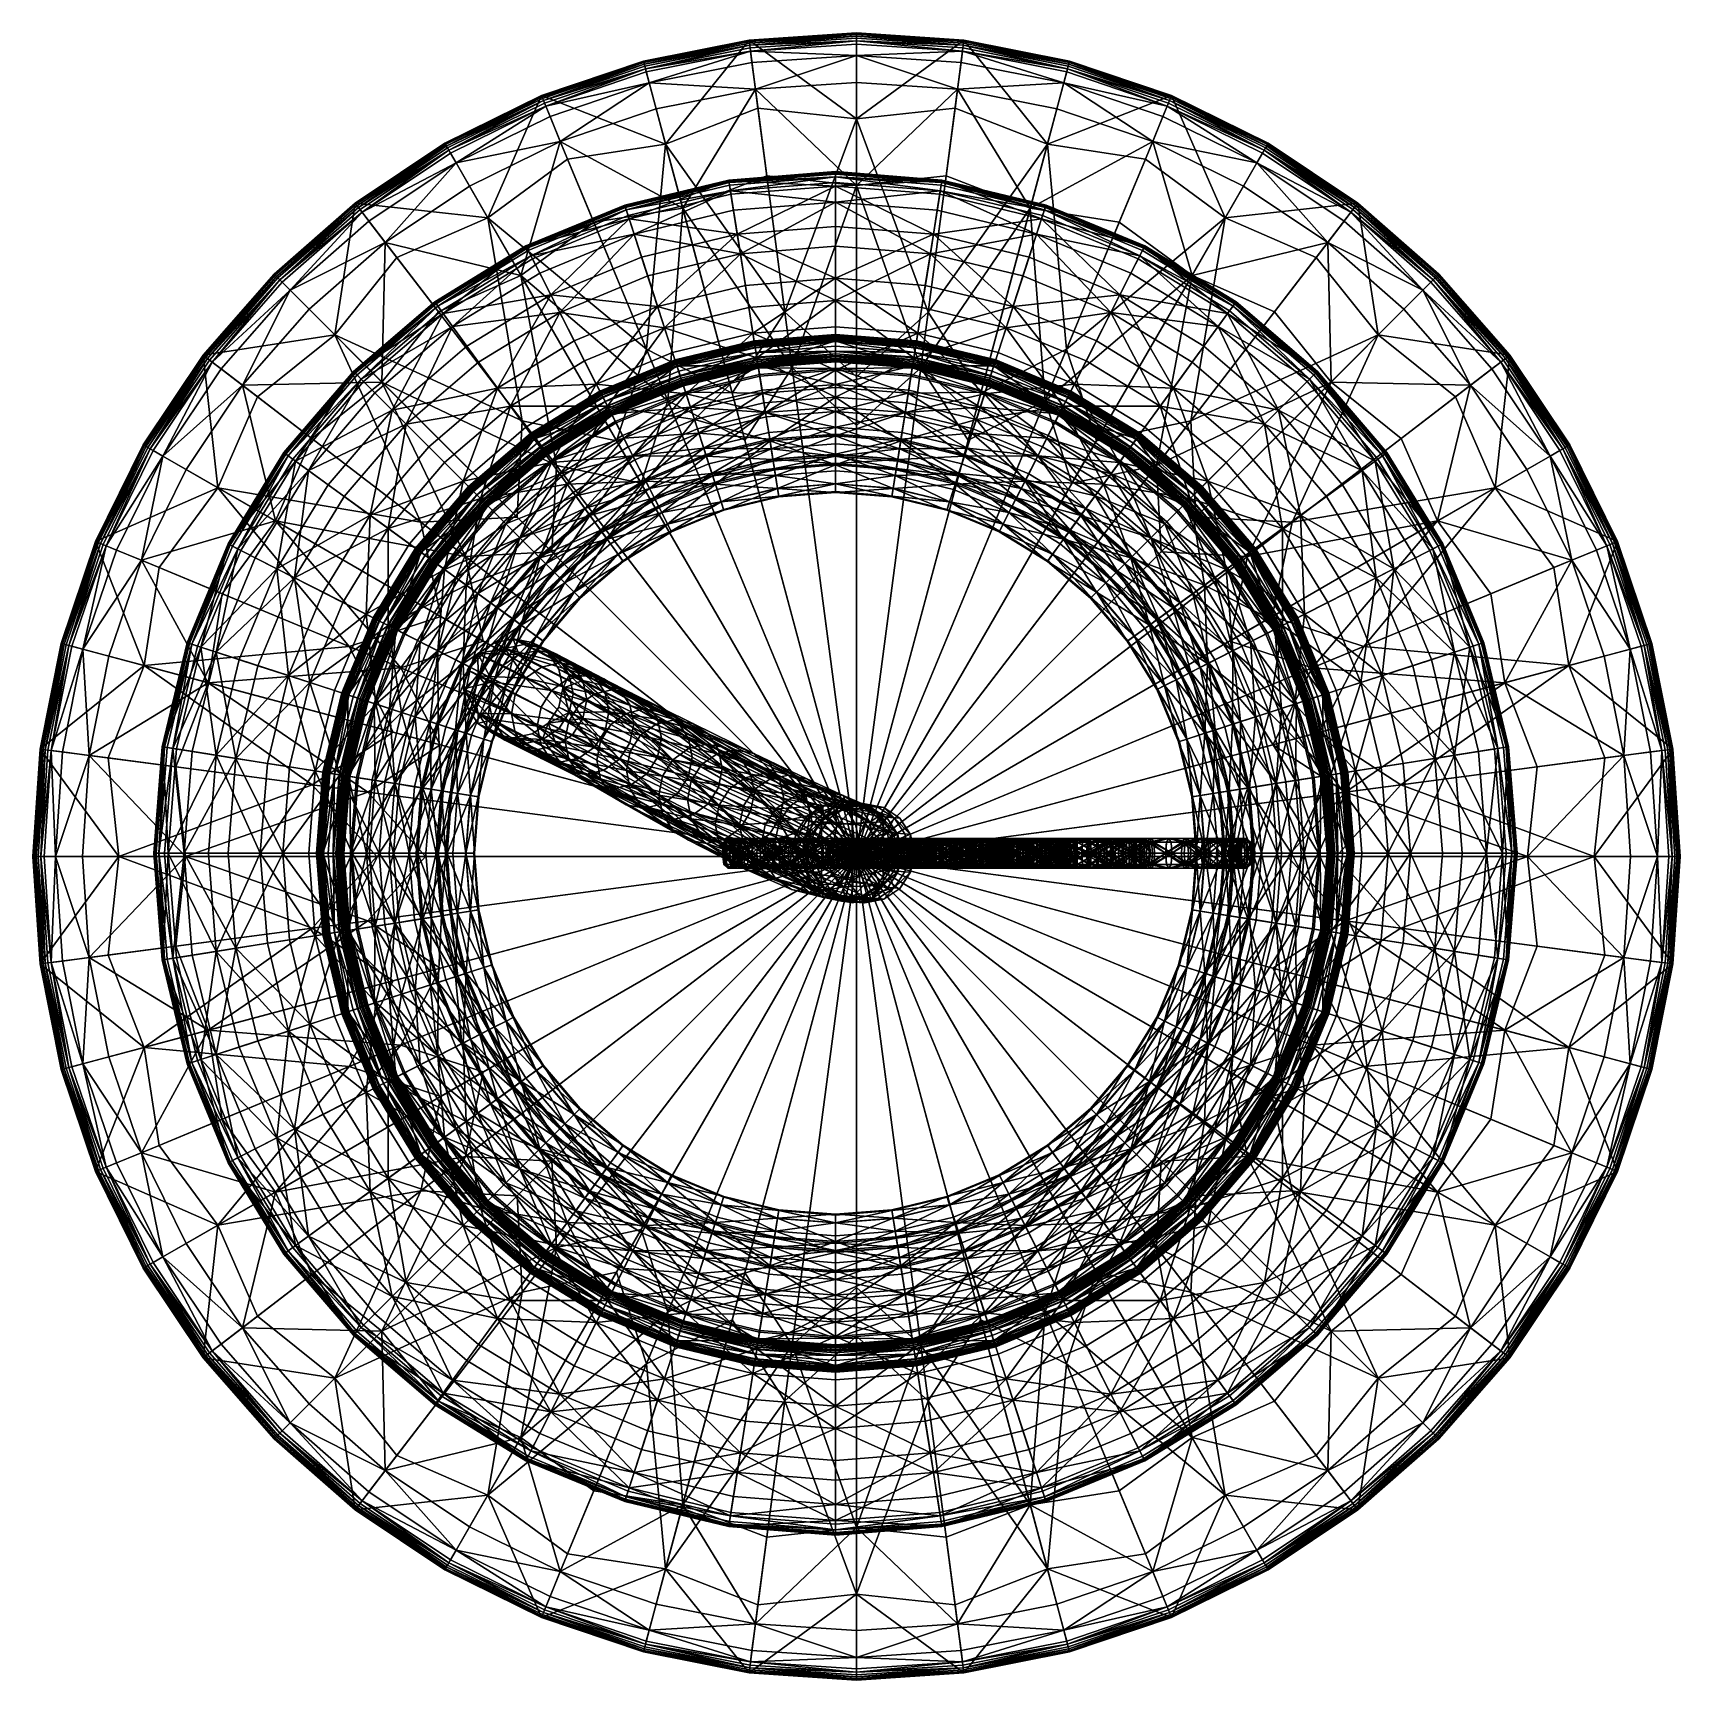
# Model space of a CAD drawing. Header units: inches. Extents: x -4.93 to 4.85, y -4.89 to 4.89.
import ezdxf

# ---------------------------------------------------------------- set-up
doc = ezdxf.new("R2010")
doc.units = ezdxf.units.IN
doc.header["$MEASUREMENT"] = 0
doc.layers.get('0').update_dxf_attribs({"color": 133, "true_color": 0x57e1c6})

msp = doc.modelspace()

# ---------------------------------------------------------------- meshes
at = {"color": 8, "true_color": 0x737373}
mesh = msp.add_polyface(dxfattribs=at)
corners = [(-1.1773, 4.2285, -22.5894), (-1.3094, 4.7215, -22.5305), (-0.6819, 4.8462, -22.5305), (-0.6287, 4.4421, -22.5894), (-1.3089, 4.7194, -22.4663), (-0.6816, 4.844, -22.4663), (-0.0435, 4.886, -22.4663), (-1.7592, 4.1391, -22.5894), (-1.9152, 4.5157, -22.5305), (-1.3045, 4.7031, -22.4111), (-1.3012, 4.6908, -22.3951), (-0.6778, 4.8146, -22.3951), (-0.6794, 4.8273, -22.4111), (-1.2971, 4.6754, -22.3824), (-0.6757, 4.7988, -22.3824), (-0.0435, 4.8405, -22.3824), (-1.903, 4.4863, -22.3951), (-1.9079, 4.4981, -22.4111), (-1.3071, 4.713, -22.4306), (-0.6807, 4.8374, -22.4306), (-0.0435, 4.8692, -22.4111), (-1.9118, 4.5075, -22.4306), (-1.292, 4.6565, -22.3722), (-0.6731, 4.7795, -22.3722), (-1.2746, 4.5916, -22.3656), (-0.6643, 4.7128, -22.3656), (-0.0435, 4.7536, -22.3656), (-1.8895, 4.4535, -22.3722), (-1.8969, 4.4716, -22.3824), (-1.2334, 4.4379, -22.3633), (-0.6436, 4.555, -22.3633), (-1.075, 3.8466, -22.3633), (-0.5757, 4.0397, -22.3633), (-1.8637, 4.3914, -22.3656), (-1.8028, 4.2444, -22.3633)]
mesh.append_faces([[corners[k] for k in face] for face in [(0, 1, 2, 0), (2, 3, 0, 2), (4, 5, 2, 4), (2, 1, 4, 2), (2, 5, 6, 2), (0, 7, 8, 0), (8, 1, 0, 8), (4, 1, 8, 4), (9, 10, 11, 9), (11, 12, 9, 11), (13, 14, 11, 13), (11, 10, 13, 11), (11, 14, 15, 11), (13, 10, 16, 13), (9, 17, 16, 9), (16, 10, 9, 16), (4, 18, 19, 4), (19, 5, 4, 19), (9, 12, 19, 9), (19, 18, 9, 19), (19, 12, 20, 19), (9, 18, 21, 9), (13, 22, 23, 13), (23, 14, 13, 23), (24, 25, 23, 24), (23, 22, 24, 23), (23, 25, 26, 23), (24, 22, 27, 24), (13, 28, 27, 13), (27, 22, 13, 27), (24, 29, 30, 24), (30, 25, 24, 30), (31, 32, 30, 31), (30, 29, 31, 30), (24, 33, 34, 24), (34, 29, 24, 34), (31, 29, 34, 31)]], dxfattribs={"vtx2": -1, "vtx3": -1, "color": 8})
mesh = msp.add_polyface(dxfattribs=at)
corners = [(-0.0435, 4.3778, -22.5894), (-0.0435, 4.8882, -22.5305), (0.5949, 4.8462, -22.5305), (-0.0435, 4.886, -22.4663), (0.5946, 4.844, -22.4663), (-0.6287, 4.4421, -22.5894), (-0.6819, 4.8462, -22.5305), (-0.0435, 4.8692, -22.4111), (-0.0435, 4.8564, -22.3951), (0.5907, 4.8146, -22.3951), (-0.0435, 4.8405, -22.3824), (0.5887, 4.7988, -22.3824), (-0.6778, 4.8146, -22.3951), (-0.6794, 4.8273, -22.4111), (-0.0435, 4.8793, -22.4306), (0.5937, 4.8374, -22.4306), (0.5924, 4.8273, -22.4111), (-0.6807, 4.8374, -22.4306), (-0.6816, 4.844, -22.4663), (-0.0435, 4.8209, -22.3722), (0.5861, 4.7795, -22.3722), (-0.0435, 4.7536, -22.3656), (0.5773, 4.7128, -22.3656), (-0.6731, 4.7795, -22.3722), (-0.6757, 4.7988, -22.3824), (-0.1691, 4.0637, 14.5336), (-0.1691, 4.0611, 14.5436), (0.4637, 4.011, 14.5436), (-0.1691, 4.0634, 14.5137), (-0.1691, 4.0645, 14.5236), (0.4642, 4.0143, 14.5236), (-0.1691, 4.056, 14.4955), (-0.1691, 4.0606, 14.5043), (0.4636, 4.0105, 14.5043), (-0.8023, 4.0143, 14.5236), (-0.8017, 4.0105, 14.5043), (0.5417, 4.4421, -22.5894), (0.3821, 3.2298, -22.6091), (-0.0435, 4.5945, -22.3633), (0.5566, 4.555, -22.3633), (-0.0435, 3.9824, -22.3633), (0.4887, 4.0397, -22.3633), (-0.6643, 4.7128, -22.3656), (-0.6436, 4.555, -22.3633), (-0.5757, 4.0397, -22.3633)]
mesh.append_faces([[corners[k] for k in face] for face in [(0, 1, 2, 0), (3, 4, 2, 3), (2, 1, 3, 2), (0, 5, 6, 0), (6, 1, 0, 6), (3, 1, 6, 3), (7, 8, 9, 7), (10, 11, 9, 10), (9, 8, 10, 9), (10, 8, 12, 10), (7, 13, 12, 7), (12, 8, 7, 12), (3, 14, 15, 3), (7, 16, 15, 7), (15, 14, 7, 15), (7, 14, 17, 7), (3, 18, 17, 3), (17, 14, 3, 17), (10, 19, 20, 10), (21, 22, 20, 21), (20, 19, 21, 20), (21, 19, 23, 21), (10, 24, 23, 10), (23, 19, 10, 23), (25, 26, 27, 25), (28, 29, 30, 28), (31, 32, 33, 31), (25, 29, 34, 25), (28, 32, 35, 28), (0, 36, 37, 0), (21, 38, 39, 21), (40, 41, 39, 40), (39, 38, 40, 39), (21, 42, 43, 21), (43, 38, 21, 43), (40, 38, 43, 40), (43, 44, 40, 43)]], dxfattribs={"vtx2": -1, "vtx3": -1, "color": 8})
mesh = msp.add_polyface(dxfattribs=at)
corners = [(1.0903, 4.2285, -22.5894), (0.5417, 4.4421, -22.5894), (0.5949, 4.8462, -22.5305), (1.2224, 4.7215, -22.5305), (-0.0435, 4.3778, -22.5894), (0.5946, 4.844, -22.4663), (1.2218, 4.7194, -22.4663), (0.5907, 4.8146, -22.3951), (0.5924, 4.8273, -22.4111), (-0.0435, 4.8692, -22.4111), (0.5887, 4.7988, -22.3824), (1.2101, 4.6754, -22.3824), (1.2175, 4.7031, -22.4111), (1.2142, 4.6908, -22.3951), (0.5937, 4.8374, -22.4306), (-0.0435, 4.886, -22.4663), (0.5861, 4.7795, -22.3722), (-0.0435, 4.8405, -22.3824), (0.5773, 4.7128, -22.3656), (1.1876, 4.5916, -22.3656), (1.205, 4.6565, -22.3722), (0.4637, 4.011, 14.5436), (0.4641, 4.0136, 14.5337), (-0.1691, 4.0637, 14.5336), (0.4509, 3.9298, 14.6915), (1.0556, 3.7849, 14.6915), (1.0818, 3.8656, 14.5336), (1.081, 3.8631, 14.5436), (0.4642, 4.0143, 14.5236), (0.4641, 4.0133, 14.5137), (-0.1691, 4.0634, 14.5137), (1.0817, 3.8653, 14.5137), (1.082, 3.8663, 14.5236), (0.4636, 4.0105, 14.5043), (0.4629, 4.006, 14.4955), (-0.1691, 4.056, 14.4955), (1.0794, 3.8583, 14.4955), (1.0808, 3.8626, 14.5043), (0.4619, 3.9999, 14.4877), (0.4594, 3.9839, 14.4746), (-0.1691, 4.0337, 14.4746), (1.0725, 3.8371, 14.4746), (1.0775, 3.8524, 14.4877), (0.4541, 3.95, 14.45), (0.4359, 3.8354, 14.5708), (-0.1691, 3.8833, 14.5708), (1.0619, 3.8044, 14.45), (1.026, 3.694, 14.5708), (0.5566, 4.555, -22.3633), (1.1464, 4.4379, -22.3633), (-0.0435, 4.7536, -22.3656), (0.4887, 4.0397, -22.3633), (0.988, 3.8466, -22.3633)]
mesh.append_faces([[corners[k] for k in face] for face in [(0, 1, 2, 0), (2, 3, 0, 2), (2, 1, 4, 2), (2, 5, 6, 2), (7, 8, 9, 7), (7, 10, 11, 7), (12, 8, 7, 12), (7, 13, 12, 7), (14, 5, 15, 14), (14, 8, 12, 14), (16, 10, 17, 16), (16, 18, 19, 16), (11, 10, 16, 11), (16, 20, 11, 16), (21, 22, 23, 21), (21, 24, 25, 21), (26, 22, 21, 26), (21, 27, 26, 21), (28, 29, 30, 28), (28, 22, 26, 28), (31, 29, 28, 31), (28, 32, 31, 28), (33, 34, 35, 33), (33, 29, 31, 33), (36, 34, 33, 36), (33, 37, 36, 33), (38, 39, 40, 38), (38, 34, 36, 38), (41, 39, 38, 41), (38, 42, 41, 38), (43, 44, 45, 43), (43, 39, 41, 43), (43, 46, 47, 43), (19, 18, 48, 19), (48, 49, 19, 48), (48, 18, 50, 48), (48, 51, 52, 48)]], dxfattribs={"vtx2": -1, "vtx3": -1, "color": 8})
mesh = msp.add_polyface(dxfattribs=at)
corners = [(1.0903, 4.2285, -22.5894), (1.2224, 4.7215, -22.5305), (1.8282, 4.5157, -22.5305), (1.6722, 4.1391, -22.5894), (1.2218, 4.7194, -22.4663), (1.8273, 4.5137, -22.4663), (0.5949, 4.8462, -22.5305), (1.2175, 4.7031, -22.4111), (1.2142, 4.6908, -22.3951), (1.816, 4.4863, -22.3951), (1.8209, 4.4981, -22.4111), (1.2101, 4.6754, -22.3824), (1.8099, 4.4716, -22.3824), (0.5907, 4.8146, -22.3951), (1.2201, 4.713, -22.4306), (1.8248, 4.5075, -22.4306), (0.5937, 4.8374, -22.4306), (0.5946, 4.844, -22.4663), (1.205, 4.6565, -22.3722), (1.8024, 4.4535, -22.3722), (1.1876, 4.5916, -22.3656), (1.7767, 4.3914, -22.3656), (2.3348, 4.1164, -22.3656), (0.5861, 4.7795, -22.3722), (1.0818, 3.8656, 14.5336), (1.081, 3.8631, 14.5436), (1.6673, 3.6199, 14.5436), (1.0817, 3.8653, 14.5137), (1.082, 3.8663, 14.5236), (1.6688, 3.6229, 14.5236), (1.0556, 3.7849, 14.6915), (0.4637, 4.011, 14.5436), (0.4642, 4.0143, 14.5236), (1.0808, 3.8626, 14.5043), (0.4636, 4.0105, 14.5043), (1.0794, 3.8583, 14.4955), (1.0775, 3.8524, 14.4877), (0.4619, 3.9999, 14.4877), (1.0725, 3.8371, 14.4746), (1.0619, 3.8044, 14.45), (0.4541, 3.95, 14.45), (1.2043, 3.0095, -22.6091), (1.1464, 4.4379, -22.3633), (1.7158, 4.2444, -22.3633), (0.988, 3.8466, -22.3633), (1.5169, 3.7642, -22.3633), (1.9492, 3.4485, -22.3633), (0.5566, 4.555, -22.3633)]
mesh.append_faces([[corners[k] for k in face] for face in [(0, 1, 2, 0), (2, 3, 0, 2), (4, 5, 2, 4), (2, 1, 4, 2), (4, 1, 6, 4), (7, 8, 9, 7), (9, 10, 7, 9), (11, 12, 9, 11), (9, 8, 11, 9), (11, 8, 13, 11), (4, 14, 15, 4), (15, 5, 4, 15), (7, 10, 15, 7), (15, 14, 7, 15), (7, 14, 16, 7), (4, 17, 16, 4), (16, 14, 4, 16), (11, 18, 19, 11), (19, 12, 11, 19), (20, 21, 19, 20), (19, 18, 20, 19), (19, 21, 22, 19), (20, 18, 23, 20), (24, 25, 26, 24), (27, 28, 29, 27), (30, 25, 31, 30), (24, 28, 32, 24), (27, 33, 34, 27), (35, 36, 37, 35), (38, 39, 40, 38), (0, 3, 41, 0), (20, 42, 43, 20), (43, 21, 20, 43), (44, 45, 43, 44), (43, 42, 44, 43), (43, 45, 46, 43), (44, 42, 47, 44)]], dxfattribs={"vtx2": -1, "vtx3": -1, "color": 8})
mesh = msp.add_polyface(dxfattribs=at)
corners = [(-2.2339, 3.7909, -22.5894), (-2.4891, 4.2329, -22.5305), (-1.9152, 4.5157, -22.5305), (-1.7592, 4.1391, -22.5894), (-2.488, 4.231, -22.4663), (-1.9143, 4.5137, -22.4663), (-1.3089, 4.7194, -22.4663), (-2.4796, 4.2164, -22.4111), (-2.4732, 4.2053, -22.3951), (-1.903, 4.4863, -22.3951), (-1.9079, 4.4981, -22.4111), (-2.4652, 4.1916, -22.3824), (-1.8969, 4.4716, -22.3824), (-1.2971, 4.6754, -22.3824), (-1.9118, 4.5075, -22.4306), (-2.4846, 4.2252, -22.4306), (-1.3045, 4.7031, -22.4111), (-1.3071, 4.713, -22.4306), (-2.4554, 4.1746, -22.3722), (-1.8895, 4.4535, -22.3722), (-2.4218, 4.1164, -22.3656), (-1.8637, 4.3914, -22.3656), (-1.2746, 4.5916, -22.3656), (-1.4199, 3.8656, 14.5336), (-2.0066, 3.6223, 14.5337), (-2.0054, 3.6199, 14.5436), (-1.4191, 3.8631, 14.5436), (-2.0069, 3.6229, 14.5236), (-1.4198, 3.8653, 14.5137), (-2.0064, 3.622, 14.5137), (-1.4201, 3.8663, 14.5236), (-2.0052, 3.6194, 14.5043), (-1.4175, 3.8583, 14.4955), (-2.0031, 3.6154, 14.4955), (-1.4189, 3.8626, 14.5043), (-2.0003, 3.6099, 14.4877), (-1.4106, 3.8371, 14.4746), (-1.993, 3.5955, 14.4746), (-1.4156, 3.8524, 14.4877), (-1.2913, 3.0095, -22.6091), (-2.3422, 3.9786, -22.3633), (-1.8028, 4.2444, -22.3633), (-2.0362, 3.4485, -22.3633), (-1.6039, 3.7642, -22.3633)]
mesh.append_faces([[corners[k] for k in face] for face in [(0, 1, 2, 0), (2, 3, 0, 2), (4, 5, 2, 4), (2, 1, 4, 2), (2, 5, 6, 2), (7, 8, 9, 7), (9, 10, 7, 9), (11, 12, 9, 11), (9, 8, 11, 9), (9, 12, 13, 9), (14, 5, 4, 14), (7, 10, 14, 7), (14, 15, 7, 14), (14, 10, 16, 14), (6, 5, 14, 6), (14, 17, 6, 14), (11, 18, 19, 11), (19, 12, 11, 19), (20, 21, 19, 20), (19, 18, 20, 19), (19, 21, 22, 19), (23, 24, 25, 23), (25, 26, 23, 25), (27, 24, 23, 27), (28, 29, 27, 28), (27, 30, 28, 27), (31, 29, 28, 31), (32, 33, 31, 32), (31, 34, 32, 31), (35, 33, 32, 35), (36, 37, 35, 36), (35, 38, 36, 35), (0, 3, 39, 0), (20, 40, 41, 20), (41, 21, 20, 41), (42, 43, 41, 42), (41, 40, 42, 41)]], dxfattribs={"vtx2": -1, "vtx3": -1, "color": 8})
mesh = msp.add_polyface(dxfattribs=at)
corners = [(-2.2339, 3.7909, -22.5894), (-2.7728, 3.5539, -22.5894), (-3.0209, 3.8773, -22.5305), (-2.4891, 4.2329, -22.5305), (-2.488, 4.231, -22.4663), (-2.4652, 4.1916, -22.3824), (-2.4732, 4.2053, -22.3951), (-3.0016, 3.8521, -22.3951), (-2.4796, 4.2164, -22.4111), (-3.0094, 3.8622, -22.4111), (-2.4846, 4.2252, -22.4306), (-1.9118, 4.5075, -22.4306), (-3.0155, 3.8703, -22.4306), (-3.0196, 3.8755, -22.4663), (-2.4218, 4.1164, -22.3656), (-2.4554, 4.1746, -22.3722), (-2.98, 3.8239, -22.3722), (-2.939, 3.7706, -22.3656), (-2.9919, 3.8394, -22.3824), (-2.5483, 3.2906, 14.5336), (-2.5468, 3.2885, 14.5436), (-2.0054, 3.6199, 14.5436), (-2.5481, 3.2904, 14.5137), (-2.5487, 3.2912, 14.5236), (-2.0069, 3.6229, 14.5236), (-2.5438, 3.2844, 14.4955), (-2.5465, 3.2881, 14.5043), (-2.0052, 3.6194, 14.5043), (-2.5307, 3.2664, 14.4746), (-2.5402, 3.2794, 14.4877), (-2.0003, 3.6099, 14.4877), (-2.4422, 3.1447, 14.5708), (-2.5105, 3.2386, 14.45), (-1.9774, 3.5649, 14.45), (-2.4985, 3.222, 14.6915), (-3.0292, 2.8761, 14.5436), (-3.0311, 2.8779, 14.5337), (-3.0316, 2.8784, 14.5236), (-3.0309, 2.8777, 14.5137), (-3.0289, 2.8757, 14.5043), (-3.0257, 2.8725, 14.4955), (-3.0213, 2.8681, 14.4877), (-3.0099, 2.8567, 14.4746), (-2.9856, 2.8324, 14.45), (-3.1412, 3.0947, -22.5894), (-2.0285, 2.5839, -22.6091), (-2.8422, 3.6443, -22.3633), (-2.3422, 3.9786, -22.3633), (-2.8616, 2.8151, -22.3633), (-2.5258, 3.232, -22.3633), (-2.0362, 3.4485, -22.3633)]
mesh.append_faces([[corners[k] for k in face] for face in [(0, 1, 2, 0), (2, 3, 0, 2), (4, 3, 2, 4), (5, 6, 7, 5), (8, 9, 7, 8), (7, 6, 8, 7), (4, 10, 11, 4), (8, 10, 12, 8), (4, 13, 12, 4), (12, 10, 4, 12), (14, 15, 16, 14), (16, 17, 14, 16), (5, 18, 16, 5), (16, 15, 5, 16), (19, 20, 21, 19), (22, 23, 24, 22), (25, 26, 27, 25), (28, 29, 30, 28), (31, 32, 33, 31), (34, 20, 35, 34), (19, 36, 35, 19), (35, 20, 19, 35), (19, 23, 37, 19), (22, 38, 37, 22), (37, 23, 22, 37), (22, 26, 39, 22), (25, 40, 39, 25), (39, 26, 25, 39), (25, 29, 41, 25), (28, 42, 41, 28), (41, 29, 28, 41), (28, 32, 43, 28), (44, 1, 45, 44), (14, 17, 46, 14), (46, 47, 14, 46), (48, 49, 46, 48), (46, 49, 50, 46)]], dxfattribs={"vtx2": -1, "vtx3": -1, "color": 8})
mesh = msp.add_polyface(dxfattribs=at)
corners = [(2.1469, 3.7909, -22.5894), (2.4021, 4.2329, -22.5305), (2.9339, 3.8773, -22.5305), (1.6722, 4.1391, -22.5894), (1.8282, 4.5157, -22.5305), (2.401, 4.231, -22.4663), (1.8273, 4.5137, -22.4663), (2.3926, 4.2164, -22.4111), (2.3862, 4.2053, -22.3951), (2.9146, 3.8521, -22.3951), (2.3782, 4.1916, -22.3824), (2.9049, 3.8394, -22.3824), (1.816, 4.4863, -22.3951), (1.8099, 4.4716, -22.3824), (1.8209, 4.4981, -22.4111), (2.3976, 4.2252, -22.4306), (2.9285, 3.8703, -22.4306), (2.9223, 3.8622, -22.4111), (1.8248, 4.5075, -22.4306), (2.3684, 4.1746, -22.3722), (2.893, 3.8239, -22.3722), (2.3348, 4.1164, -22.3656), (2.852, 3.7706, -22.3656), (1.8024, 4.4535, -22.3722), (2.2102, 3.2906, 14.5336), (1.6685, 3.6223, 14.5337), (1.6673, 3.6199, 14.5436), (2.2087, 3.2885, 14.5436), (2.21, 3.2904, 14.5137), (1.6683, 3.622, 14.5137), (1.6688, 3.6229, 14.5236), (2.2106, 3.2912, 14.5236), (2.2057, 3.2844, 14.4955), (1.665, 3.6154, 14.4955), (1.6671, 3.6194, 14.5043), (2.2084, 3.2881, 14.5043), (1.6622, 3.6099, 14.4877), (2.202, 3.2794, 14.4877), (2.1926, 3.2664, 14.4746), (2.2552, 3.9786, -22.3633), (2.7552, 3.6443, -22.3633), (1.9492, 3.4485, -22.3633), (2.4387, 3.232, -22.3633), (1.7767, 4.3914, -22.3656), (1.7158, 4.2444, -22.3633)]
mesh.append_faces([[corners[k] for k in face] for face in [(0, 1, 2, 0), (0, 3, 4, 0), (4, 1, 0, 4), (5, 1, 4, 5), (4, 6, 5, 4), (7, 8, 9, 7), (10, 11, 9, 10), (9, 8, 10, 9), (10, 8, 12, 10), (12, 13, 10, 12), (7, 14, 12, 7), (12, 8, 7, 12), (5, 15, 16, 5), (7, 17, 16, 7), (7, 15, 18, 7), (18, 14, 7, 18), (5, 6, 18, 5), (18, 15, 5, 18), (10, 19, 20, 10), (21, 22, 20, 21), (20, 19, 21, 20), (21, 19, 23, 21), (10, 13, 23, 10), (23, 19, 10, 23), (24, 25, 26, 24), (26, 27, 24, 26), (28, 29, 30, 28), (30, 31, 28, 30), (32, 33, 34, 32), (34, 35, 32, 34), (36, 37, 38, 36), (21, 39, 40, 21), (41, 42, 40, 41), (40, 39, 41, 40), (21, 43, 44, 21), (44, 39, 21, 44), (41, 39, 44, 41)]], dxfattribs={"vtx2": -1, "vtx3": -1, "color": 8})
mesh = msp.add_polyface(dxfattribs=at)
corners = [(-1.3937, 3.7849, 14.6915), (-1.3197, 3.5571, 15.1154), (-0.7515, 3.6933, 15.1154), (-0.789, 3.9298, 14.6915), (-1.4199, 3.8656, 14.5336), (-1.4191, 3.8631, 14.5436), (-0.8018, 4.011, 14.5436), (-0.8022, 4.0136, 14.5337), (-0.1691, 3.9789, 14.6915), (-1.4198, 3.8653, 14.5137), (-1.4201, 3.8663, 14.5236), (-0.8023, 4.0143, 14.5236), (-0.8022, 4.0133, 14.5137), (-0.1691, 4.0637, 14.5336), (-1.4175, 3.8583, 14.4955), (-1.4189, 3.8626, 14.5043), (-0.8017, 4.0105, 14.5043), (-0.801, 4.006, 14.4955), (-0.1691, 4.0634, 14.5137), (-1.4106, 3.8371, 14.4746), (-1.4156, 3.8524, 14.4877), (-0.8001, 3.9999, 14.4877), (-0.7975, 3.9839, 14.4746), (-0.1691, 4.056, 14.4955), (-1.3641, 3.694, 14.5708), (-1.4, 3.8044, 14.45), (-0.7922, 3.95, 14.45), (-0.774, 3.8354, 14.5708), (-0.1691, 4.0337, 14.4746), (-0.7331, 3.5771, 14.994), (-0.1691, 3.8833, 14.5708), (-2.0054, 3.6199, 14.5436), (-2.0069, 3.6229, 14.5236), (-2.0052, 3.6194, 14.5043), (-2.0003, 3.6099, 14.4877), (-1.9774, 3.5649, 14.45), (-1.2913, 3.0095, -22.6091), (-1.7592, 4.1391, -22.5894), (-1.1773, 4.2285, -22.5894), (-0.6287, 4.4421, -22.5894), (-0.4691, 3.2298, -22.6091), (-1.8028, 4.2444, -22.3633), (-1.6039, 3.7642, -22.3633), (-1.075, 3.8466, -22.3633)]
mesh.append_faces([[corners[k] for k in face] for face in [(0, 1, 2, 0), (2, 3, 0, 2), (4, 5, 6, 4), (6, 7, 4, 6), (0, 3, 6, 0), (6, 5, 0, 6), (6, 3, 8, 6), (9, 10, 11, 9), (11, 12, 9, 11), (4, 7, 11, 4), (11, 10, 4, 11), (11, 7, 13, 11), (14, 15, 16, 14), (16, 17, 14, 16), (9, 12, 16, 9), (16, 15, 9, 16), (16, 12, 18, 16), (19, 20, 21, 19), (21, 22, 19, 21), (14, 17, 21, 14), (21, 20, 14, 21), (21, 17, 23, 21), (24, 25, 26, 24), (26, 27, 24, 26), (19, 22, 26, 19), (26, 25, 19, 26), (26, 22, 28, 26), (24, 27, 29, 24), (29, 27, 30, 29), (0, 5, 31, 0), (4, 10, 32, 4), (9, 15, 33, 9), (14, 20, 34, 14), (19, 25, 35, 19), (36, 37, 38, 36), (38, 39, 40, 38), (41, 42, 43, 41)]], dxfattribs={"vtx2": -1, "vtx3": -1, "color": 8})
mesh = msp.add_polyface(dxfattribs=at)
corners = [(-0.1691, 3.9789, 14.6915), (-0.1691, 3.7394, 15.1154), (0.4134, 3.6933, 15.1154), (0.4509, 3.9298, 14.6915), (-0.1691, 3.4312, 15.6791), (0.4637, 4.011, 14.5436), (-0.1691, 4.0611, 14.5436), (-0.1691, 4.0637, 14.5336), (0.4641, 4.0136, 14.5337), (0.4642, 4.0143, 14.5236), (-0.1691, 4.0645, 14.5236), (-0.1691, 4.0634, 14.5137), (0.4641, 4.0133, 14.5137), (0.4636, 4.0105, 14.5043), (-0.1691, 4.0606, 14.5043), (-0.1691, 4.0337, 14.4746), (-0.1691, 4.0498, 14.4877), (0.4619, 3.9999, 14.4877), (-0.1691, 4.056, 14.4955), (0.4629, 4.006, 14.4955), (-0.1691, 3.8833, 14.5708), (-0.1691, 3.9994, 14.45), (0.4541, 3.95, 14.45), (0.4594, 3.9839, 14.4746), (0.4359, 3.8354, 14.5708), (0.395, 3.5771, 14.994), (-0.1691, 3.6218, 14.994), (-0.7515, 3.6933, 15.1154), (-0.789, 3.9298, 14.6915), (-0.8018, 4.011, 14.5436), (-0.8022, 4.0136, 14.5337), (-0.8022, 4.0133, 14.5137), (-0.8023, 4.0143, 14.5236), (-0.801, 4.006, 14.4955), (-0.8017, 4.0105, 14.5043), (-0.8001, 3.9999, 14.4877), (-0.7975, 3.9839, 14.4746), (-0.7922, 3.95, 14.45), (-0.774, 3.8354, 14.5708), (-0.7331, 3.5771, 14.994), (-0.0435, 3.9824, -22.3633), (-0.5757, 4.0397, -22.3633), (-0.4257, 2.9002, -22.3633), (-0.0435, 4.3778, -22.5894), (-0.0435, 2.8467, -22.6091), (-0.4691, 3.2298, -22.6091), (-0.6287, 4.4421, -22.5894)]
mesh.append_faces([[corners[k] for k in face] for face in [(0, 1, 2, 0), (2, 3, 0, 2), (2, 1, 4, 2), (0, 3, 5, 0), (5, 6, 0, 5), (7, 8, 9, 7), (9, 10, 7, 9), (11, 12, 13, 11), (13, 14, 11, 13), (15, 16, 17, 15), (18, 19, 17, 18), (17, 16, 18, 17), (20, 21, 22, 20), (15, 23, 22, 15), (22, 21, 15, 22), (20, 24, 25, 20), (25, 26, 20, 25), (4, 1, 27, 4), (0, 28, 27, 0), (27, 1, 0, 27), (0, 6, 29, 0), (7, 30, 29, 7), (29, 6, 7, 29), (11, 31, 32, 11), (32, 10, 11, 32), (18, 33, 34, 18), (34, 14, 18, 34), (18, 16, 35, 18), (15, 36, 35, 15), (35, 16, 15, 35), (15, 21, 37, 15), (20, 38, 37, 20), (37, 21, 20, 37), (20, 26, 39, 20), (40, 41, 42, 40), (43, 44, 45, 43), (45, 46, 43, 45)]], dxfattribs={"vtx2": -1, "vtx3": -1, "color": 8})
mesh = msp.add_polyface(dxfattribs=at)
corners = [(0.8863, 3.2641, 15.6791), (0.7973, 2.9901, 16.2466), (1.2506, 2.8021, 16.2466), (1.0556, 3.7849, 14.6915), (0.9816, 3.5571, 15.1154), (1.5213, 3.3333, 15.1154), (1.3814, 3.0587, 15.6791), (1.0794, 3.8583, 14.4955), (1.0808, 3.8626, 14.5043), (1.6671, 3.6194, 14.5043), (1.0725, 3.8371, 14.4746), (1.0775, 3.8524, 14.4877), (1.6622, 3.6099, 14.4877), (1.026, 3.694, 14.5708), (1.0619, 3.8044, 14.45), (1.6393, 3.5649, 14.45), (0.8453, 3.1376, 15.5704), (0.9452, 3.4453, 14.994), (1.4679, 3.2285, 14.994), (0.3652, 3.3889, 15.6791), (0.3201, 3.1044, 16.2466), (0.4134, 3.6933, 15.1154), (0.4509, 3.9298, 14.6915), (0.4359, 3.8354, 14.5708), (0.4541, 3.95, 14.45), (0.395, 3.5771, 14.994), (0.3444, 3.2576, 15.5704), (0.7518, 2.8501, 16.1506), (0.2971, 2.959, 16.1506), (0.3087, 3.0323, 23.8843), (0.3063, 3.0174, 23.888), (0.7701, 2.9063, 23.888), (0.7773, 2.9284, 23.8802), (0.31, 3.0403, 23.8802), (0.3111, 3.0472, 23.8745), (0.7812, 2.9404, 23.8675), (0.3119, 3.0528, 23.8675), (0.7794, 2.935, 23.8745), (0.3126, 3.0568, 23.8594), (0.7831, 2.9464, 23.8506), (0.3129, 3.0591, 23.8506), (0.7824, 2.9442, 23.8594), (0.313, 3.0595, 23.8412), (0.7833, 2.9469, 23.8412), (0.7715, 2.9107, 23.6899), (0.988, 3.8466, -22.3633), (0.6189, 2.469, -22.3633), (1.0771, 2.7024, -22.3633), (1.5169, 3.7642, -22.3633), (0.4887, 4.0397, -22.3633), (0.3387, 2.9002, -22.3633), (1.0903, 4.2285, -22.5894), (0.694, 2.7496, -22.6091), (0.3821, 3.2298, -22.6091), (0.5417, 4.4421, -22.5894), (1.2043, 3.0095, -22.6091)]
mesh.append_faces([[corners[k] for k in face] for face in [(0, 1, 2, 0), (3, 4, 5, 3), (0, 6, 5, 0), (7, 8, 9, 7), (10, 11, 12, 10), (13, 14, 15, 13), (16, 17, 18, 16), (0, 19, 20, 0), (20, 1, 0, 20), (0, 4, 21, 0), (21, 19, 0, 21), (3, 22, 21, 3), (21, 4, 3, 21), (13, 23, 24, 13), (13, 17, 25, 13), (25, 23, 13, 25), (16, 26, 25, 16), (25, 17, 16, 25), (16, 27, 28, 16), (28, 26, 16, 28), (29, 30, 31, 29), (32, 33, 29, 32), (34, 33, 32, 34), (35, 36, 34, 35), (34, 37, 35, 34), (38, 36, 35, 38), (39, 40, 38, 39), (38, 41, 39, 38), (42, 40, 39, 42), (42, 43, 44, 42), (45, 46, 47, 45), (47, 48, 45, 47), (45, 49, 50, 45), (50, 46, 45, 50), (51, 52, 53, 51), (53, 54, 51, 53), (55, 52, 51, 55)]], dxfattribs={"vtx2": -1, "vtx3": -1, "color": 8})
mesh = msp.add_polyface(dxfattribs=at)
corners = [(-0.1691, 3.0597, 23.6899), (0.3071, 3.022, 23.6899), (0.2894, 2.9102, 23.255), (-0.1691, 2.9465, 23.255), (0.3201, 3.1044, 16.2466), (0.3652, 3.3889, 15.6791), (-0.1691, 3.4312, 15.6791), (-0.1691, 2.8849, 16.8195), (0.2797, 2.8493, 16.8195), (-0.1691, 3.1432, 16.2466), (0.4134, 3.6933, 15.1154), (0.395, 3.5771, 14.994), (0.3444, 3.2576, 15.5704), (-0.1691, 3.2983, 15.5704), (0.2971, 2.959, 16.1506), (-0.1691, 2.9959, 16.1506), (0.2877, 2.8996, 23.8647), (0.2885, 2.9047, 23.8736), (-0.1691, 2.9409, 23.8736), (-0.1691, 2.9358, 23.8647), (-0.1691, 2.8955, 23.7103), (0.2895, 2.911, 23.8813), (0.2907, 2.9186, 23.8876), (-0.1691, 2.955, 23.8876), (-0.1691, 2.9474, 23.8813), (0.292, 2.9271, 23.8924), (0.2935, 2.9364, 23.8956), (-0.1691, 2.973, 23.8956), (-0.1691, 2.9636, 23.8924), (0.2951, 2.9462, 23.897), (0.2976, 2.9622, 23.8961), (-0.1691, 2.9991, 23.8961), (-0.1691, 2.9829, 23.897), (0.302, 2.9899, 23.8926), (0.3063, 3.0174, 23.888), (-0.1691, 3.055, 23.888), (-0.1691, 3.0272, 23.8926), (0.3087, 3.0323, 23.8843), (0.31, 3.0403, 23.8802), (-0.1691, 3.0783, 23.8802), (-0.1691, 3.0701, 23.8843), (0.3111, 3.0472, 23.8745), (0.3119, 3.0528, 23.8675), (-0.1691, 3.0909, 23.8675), (-0.1691, 3.0852, 23.8745), (0.3126, 3.0568, 23.8594), (0.3129, 3.0591, 23.8506), (-0.1691, 3.0973, 23.8506), (-0.1691, 3.0949, 23.8594), (0.313, 3.0595, 23.8412), (-0.1691, 3.0977, 23.8412), (0.3387, 2.9002, -22.3633), (0.4887, 4.0397, -22.3633), (-0.0435, 3.9824, -22.3633), (0.3821, 3.2298, -22.6091), (-0.0435, 2.8467, -22.6091), (-0.0435, 4.3778, -22.5894)]
mesh.append_faces([[corners[k] for k in face] for face in [(0, 1, 2, 0), (2, 3, 0, 2), (4, 5, 6, 4), (7, 8, 4, 7), (4, 9, 7, 4), (6, 5, 10, 6), (11, 12, 13, 11), (13, 12, 14, 13), (14, 15, 13, 14), (16, 17, 18, 16), (16, 19, 20, 16), (21, 22, 23, 21), (18, 17, 21, 18), (21, 24, 18, 21), (25, 26, 27, 25), (23, 22, 25, 23), (25, 28, 23, 25), (29, 30, 31, 29), (27, 26, 29, 27), (29, 32, 27, 29), (33, 34, 35, 33), (31, 30, 33, 31), (33, 36, 31, 33), (37, 38, 39, 37), (35, 34, 37, 35), (37, 40, 35, 37), (41, 42, 43, 41), (39, 38, 41, 39), (41, 44, 39, 41), (45, 46, 47, 45), (43, 42, 45, 43), (45, 48, 43, 45), (49, 1, 0, 49), (47, 46, 49, 47), (49, 50, 47, 49), (51, 52, 53, 51), (54, 55, 56, 54)]], dxfattribs={"vtx2": -1, "vtx3": -1, "color": 8})
mesh = msp.add_polyface(dxfattribs=at)
corners = [(-3.1412, 3.0947, -22.5894), (-3.5021, 3.4556, -22.5305), (-3.0209, 3.8773, -22.5305), (-2.7728, 3.5539, -22.5894), (-3.5005, 3.454, -22.4663), (-3.0196, 3.8755, -22.4663), (-2.488, 4.231, -22.4663), (-3.9238, 2.9745, -22.5305), (-3.922, 2.9731, -22.4663), (-3.4886, 3.4422, -22.4111), (-3.4796, 3.4331, -22.3951), (-3.0016, 3.8521, -22.3951), (-3.0094, 3.8622, -22.4111), (-3.4683, 3.4219, -22.3824), (-2.9919, 3.8394, -22.3824), (-2.4652, 4.1916, -22.3824), (-3.8985, 2.9551, -22.3951), (-3.8859, 2.9454, -22.3824), (-3.9087, 2.9629, -22.4111), (-3.4958, 3.4493, -22.4306), (-3.0155, 3.8703, -22.4306), (-2.4796, 4.2164, -22.4111), (-3.9167, 2.9691, -22.4306), (-3.4545, 3.408, -22.3722), (-2.98, 3.8239, -22.3722), (-3.4069, 3.3605, -22.3656), (-2.939, 3.7706, -22.3656), (-3.8704, 2.9335, -22.3722), (-3.2944, 3.248, -22.3633), (-2.8422, 3.6443, -22.3633), (-2.8616, 2.8151, -22.3633), (-3.817, 2.8926, -22.3656), (-3.6908, 2.7957, -22.3633)]
mesh.append_faces([[corners[k] for k in face] for face in [(0, 1, 2, 0), (2, 3, 0, 2), (4, 5, 2, 4), (2, 1, 4, 2), (2, 5, 6, 2), (7, 1, 0, 7), (4, 1, 7, 4), (7, 8, 4, 7), (9, 10, 11, 9), (11, 12, 9, 11), (13, 14, 11, 13), (11, 10, 13, 11), (11, 14, 15, 11), (13, 10, 16, 13), (16, 17, 13, 16), (9, 18, 16, 9), (16, 10, 9, 16), (4, 19, 20, 4), (20, 5, 4, 20), (9, 12, 20, 9), (20, 19, 9, 20), (20, 12, 21, 20), (9, 19, 22, 9), (22, 18, 9, 22), (4, 8, 22, 4), (22, 19, 4, 22), (13, 23, 24, 13), (24, 14, 13, 24), (25, 26, 24, 25), (24, 23, 25, 24), (25, 23, 27, 25), (13, 17, 27, 13), (27, 23, 13, 27), (25, 28, 29, 25), (29, 26, 25, 29), (29, 28, 30, 29), (25, 31, 32, 25)]], dxfattribs={"vtx2": -1, "vtx3": -1, "color": 8})
mesh = msp.add_polyface(dxfattribs=at)
corners = [(-1.1096, 2.9107, 23.6899), (-0.6452, 3.022, 23.6899), (-0.6275, 2.9102, 23.255), (-1.2245, 3.2641, 15.6791), (-1.1354, 2.9901, 16.2466), (-0.6582, 3.1044, 16.2466), (-1.0556, 2.7444, 16.8195), (-0.7033, 3.3889, 15.6791), (-0.7515, 3.6933, 15.1154), (-1.3197, 3.5571, 15.1154), (-1.1834, 3.1376, 15.5704), (-1.2833, 3.4453, 14.994), (-0.7331, 3.5771, 14.994), (-1.3641, 3.694, 14.5708), (-0.6825, 3.2576, 15.5704), (-0.6352, 2.959, 16.1506), (-1.0899, 2.8501, 16.1506), (-1.1082, 2.9063, 23.888), (-1.0996, 2.8799, 23.8926), (-0.6401, 2.9899, 23.8926), (-1.1154, 2.9284, 23.8802), (-1.1129, 2.9206, 23.8843), (-0.6468, 3.0323, 23.8843), (-0.6444, 3.0174, 23.888), (-1.1193, 2.9404, 23.8675), (-1.1175, 2.935, 23.8745), (-0.6492, 3.0472, 23.8745), (-0.6481, 3.0403, 23.8802), (-1.1213, 2.9464, 23.8506), (-1.1205, 2.9442, 23.8594), (-0.6507, 3.0568, 23.8594), (-0.65, 3.0528, 23.8675), (-1.1214, 2.9469, 23.8412), (-0.6511, 3.0595, 23.8412), (-0.6511, 3.0591, 23.8506), (-1.7195, 3.0587, 15.6791), (-1.5887, 2.8021, 16.2466), (-1.8594, 3.3333, 15.1154), (-1.3937, 3.7849, 14.6915), (-1.806, 3.2285, 14.994), (-1.6591, 2.9403, 15.5704), (-1.5219, 2.6709, 16.1506), (-1.5668, 2.7591, 23.8594), (-1.5681, 2.7616, 23.8412), (-1.075, 3.8466, -22.3633), (-1.6039, 3.7642, -22.3633), (-1.1641, 2.7024, -22.3633), (-0.7059, 2.469, -22.3633), (-2.0362, 3.4485, -22.3633), (-1.2913, 3.0095, -22.6091), (-1.4683, 2.4649, -22.6091), (-2.2339, 3.7909, -22.5894), (-1.1773, 4.2285, -22.5894), (-0.7811, 2.7496, -22.6091)]
mesh.append_faces([[corners[k] for k in face] for face in [(0, 1, 2, 0), (3, 4, 5, 3), (5, 4, 6, 5), (3, 7, 8, 3), (8, 9, 3, 8), (10, 11, 12, 10), (12, 11, 13, 12), (10, 14, 15, 10), (15, 16, 10, 15), (17, 18, 19, 17), (20, 21, 22, 20), (17, 23, 22, 17), (22, 21, 17, 22), (24, 25, 26, 24), (20, 27, 26, 20), (26, 25, 20, 26), (28, 29, 30, 28), (24, 31, 30, 24), (30, 29, 24, 30), (0, 32, 33, 0), (28, 34, 33, 28), (33, 32, 28, 33), (3, 35, 36, 3), (36, 4, 3, 36), (3, 9, 37, 3), (37, 9, 38, 37), (13, 11, 39, 13), (10, 40, 39, 10), (39, 11, 10, 39), (10, 16, 41, 10), (24, 29, 42, 24), (28, 32, 43, 28), (44, 45, 46, 44), (46, 47, 44, 46), (46, 45, 48, 46), (49, 50, 51, 49), (52, 53, 49, 52)]], dxfattribs={"vtx2": -1, "vtx3": -1, "color": 8})
mesh = msp.add_polyface(dxfattribs=at)
corners = [(-0.6275, 2.9102, 23.255), (-0.6452, 3.022, 23.6899), (-0.1691, 3.0597, 23.6899), (-0.6582, 3.1044, 16.2466), (-0.7033, 3.3889, 15.6791), (-1.2245, 3.2641, 15.6791), (-0.6178, 2.8493, 16.8195), (-0.1691, 2.8849, 16.8195), (-0.1691, 3.4312, 15.6791), (-0.1691, 3.1432, 16.2466), (-0.7515, 3.6933, 15.1154), (-0.7331, 3.5771, 14.994), (-0.6825, 3.2576, 15.5704), (-1.1834, 3.1376, 15.5704), (-0.1691, 3.2983, 15.5704), (-0.1691, 3.6218, 14.994), (-0.6352, 2.959, 16.1506), (-0.6276, 2.911, 23.8813), (-0.6266, 2.9047, 23.8736), (-0.1691, 2.9409, 23.8736), (-0.6301, 2.9271, 23.8924), (-0.6316, 2.9364, 23.8956), (-1.0829, 2.8283, 23.8956), (-0.6288, 2.9186, 23.8876), (-0.1691, 2.955, 23.8876), (-0.6332, 2.9462, 23.897), (-0.6357, 2.9622, 23.8961), (-1.0909, 2.8531, 23.8961), (-0.1691, 2.973, 23.8956), (-0.6401, 2.9899, 23.8926), (-0.6444, 3.0174, 23.888), (-1.1082, 2.9063, 23.888), (-1.0996, 2.8799, 23.8926), (-0.1691, 2.9991, 23.8961), (-0.6468, 3.0323, 23.8843), (-0.6481, 3.0403, 23.8802), (-1.1154, 2.9284, 23.8802), (-0.1691, 3.055, 23.888), (-0.1691, 3.0783, 23.8802), (-0.6492, 3.0472, 23.8745), (-0.65, 3.0528, 23.8675), (-1.1193, 2.9404, 23.8675), (-0.1691, 3.0909, 23.8675), (-0.1691, 3.0852, 23.8745), (-0.6507, 3.0568, 23.8594), (-0.6511, 3.0591, 23.8506), (-1.1213, 2.9464, 23.8506), (-0.1691, 3.0973, 23.8506), (-0.1691, 3.0949, 23.8594), (-0.6511, 3.0595, 23.8412), (-1.1096, 2.9107, 23.6899), (-0.1691, 3.0977, 23.8412), (-1.075, 3.8466, -22.3633), (-0.7059, 2.469, -22.3633), (-0.4257, 2.9002, -22.3633), (-0.5757, 4.0397, -22.3633), (-0.4691, 3.2298, -22.6091), (-0.7811, 2.7496, -22.6091), (-1.1773, 4.2285, -22.5894)]
mesh.append_faces([[corners[k] for k in face] for face in [(0, 1, 2, 0), (3, 4, 5, 3), (3, 6, 7, 3), (8, 4, 3, 8), (3, 9, 8, 3), (10, 4, 8, 10), (11, 12, 13, 11), (14, 12, 11, 14), (11, 15, 14, 11), (16, 12, 14, 16), (17, 18, 19, 17), (20, 21, 22, 20), (20, 23, 24, 20), (25, 26, 27, 25), (25, 21, 28, 25), (29, 30, 31, 29), (27, 26, 29, 27), (29, 32, 27, 29), (29, 26, 33, 29), (34, 35, 36, 34), (34, 30, 37, 34), (38, 35, 34, 38), (39, 40, 41, 39), (39, 35, 38, 39), (42, 40, 39, 42), (39, 43, 42, 39), (44, 45, 46, 44), (44, 40, 42, 44), (47, 45, 44, 47), (44, 48, 47, 44), (49, 1, 50, 49), (49, 45, 47, 49), (2, 1, 49, 2), (49, 51, 2, 49), (52, 53, 54, 52), (54, 55, 52, 54), (56, 57, 58, 56)]], dxfattribs={"vtx2": -1, "vtx3": -1, "color": 8})
mesh = msp.add_polyface(dxfattribs=at)
corners = [(3.4135, 3.454, -22.4663), (3.835, 2.9731, -22.4663), (3.8368, 2.9745, -22.5305), (3.4151, 3.4556, -22.5305), (3.0542, 3.0947, -22.5894), (2.6858, 3.5539, -22.5894), (2.9339, 3.8773, -22.5305), (2.1469, 3.7909, -22.5894), (2.401, 4.231, -22.4663), (2.9326, 3.8755, -22.4663), (2.4021, 4.2329, -22.5305), (3.4016, 3.4421, -22.4111), (3.3926, 3.4331, -22.3951), (3.8115, 2.9551, -22.3951), (3.3813, 3.4219, -22.3824), (3.7989, 2.9454, -22.3824), (2.9146, 3.8521, -22.3951), (2.9223, 3.8622, -22.4111), (2.3926, 4.2164, -22.4111), (2.9049, 3.8394, -22.3824), (3.4088, 3.4493, -22.4306), (3.8297, 2.9691, -22.4306), (3.8217, 2.9629, -22.4111), (2.9285, 3.8703, -22.4306), (2.3976, 4.2252, -22.4306), (3.3675, 3.408, -22.3722), (3.7834, 2.9335, -22.3722), (2.893, 3.8239, -22.3722), (2.3782, 4.1916, -22.3824), (3.3199, 3.3605, -22.3656), (2.852, 3.7706, -22.3656), (3.2074, 3.248, -22.3633), (3.6038, 2.7957, -22.3633), (2.7552, 3.6443, -22.3633), (2.3348, 4.1164, -22.3656), (2.4387, 3.232, -22.3633), (2.7746, 2.8151, -22.3633)]
mesh.append_faces([[corners[k] for k in face] for face in [(0, 1, 2, 0), (2, 3, 0, 2), (4, 5, 6, 4), (6, 3, 4, 6), (6, 5, 7, 6), (8, 9, 6, 8), (6, 10, 8, 6), (0, 3, 6, 0), (6, 9, 0, 6), (11, 12, 13, 11), (14, 15, 13, 14), (13, 12, 14, 13), (16, 17, 18, 16), (14, 12, 16, 14), (16, 19, 14, 16), (11, 17, 16, 11), (16, 12, 11, 16), (0, 20, 21, 0), (11, 22, 21, 11), (21, 20, 11, 21), (23, 9, 8, 23), (23, 24, 18, 23), (11, 20, 23, 11), (23, 17, 11, 23), (0, 9, 23, 0), (23, 20, 0, 23), (14, 25, 26, 14), (27, 19, 28, 27), (29, 25, 27, 29), (27, 30, 29, 27), (14, 19, 27, 14), (27, 25, 14, 27), (29, 31, 32, 29), (29, 30, 33, 29), (33, 31, 29, 33), (33, 30, 34, 33), (33, 35, 36, 33)]], dxfattribs={"vtx2": -1, "vtx3": -1, "color": 8})
mesh = msp.add_polyface(dxfattribs=at)
corners = [(1.5213, 3.3333, 15.1154), (1.63, 3.5467, 14.6915), (1.0556, 3.7849, 14.6915), (0.9816, 3.5571, 15.1154), (0.8863, 3.2641, 15.6791), (1.3814, 3.0587, 15.6791), (1.8384, 2.779, 15.6791), (2.1604, 3.222, 14.6915), (2.0196, 3.0283, 15.1154), (1.6673, 3.6199, 14.5436), (1.6685, 3.6223, 14.5337), (1.0818, 3.8656, 14.5336), (1.081, 3.8631, 14.5436), (1.6688, 3.6229, 14.5236), (1.6683, 3.622, 14.5137), (1.0817, 3.8653, 14.5137), (1.082, 3.8663, 14.5236), (2.2102, 3.2906, 14.5336), (1.6671, 3.6194, 14.5043), (1.665, 3.6154, 14.4955), (1.0794, 3.8583, 14.4955), (1.0808, 3.8626, 14.5043), (2.21, 3.2904, 14.5137), (1.6622, 3.6099, 14.4877), (1.6549, 3.5955, 14.4746), (1.0725, 3.8371, 14.4746), (1.0775, 3.8524, 14.4877), (2.2057, 3.2844, 14.4955), (2.1926, 3.2664, 14.4746), (1.6393, 3.5649, 14.45), (1.5866, 3.4615, 14.5708), (1.026, 3.694, 14.5708), (1.0619, 3.8044, 14.45), (2.1041, 3.1447, 14.5708), (2.1724, 3.2386, 14.45), (1.4679, 3.2285, 14.994), (1.321, 2.9403, 15.5704), (0.8453, 3.1376, 15.5704), (0.9452, 3.4453, 14.994), (1.9505, 2.9331, 14.994), (1.7603, 2.6714, 15.5704), (1.9492, 3.4485, -22.3633), (1.5169, 3.7642, -22.3633), (1.0771, 2.7024, -22.3633), (2.1469, 3.7909, -22.5894), (1.3813, 2.4649, -22.6091), (1.2043, 3.0095, -22.6091), (1.6722, 4.1391, -22.5894)]
mesh.append_faces([[corners[k] for k in face] for face in [(0, 1, 2, 0), (0, 3, 4, 0), (0, 5, 6, 0), (7, 1, 0, 7), (0, 8, 7, 0), (9, 10, 11, 9), (2, 1, 9, 2), (9, 12, 2, 9), (9, 1, 7, 9), (13, 14, 15, 13), (11, 10, 13, 11), (13, 16, 11, 13), (13, 10, 17, 13), (18, 19, 20, 18), (15, 14, 18, 15), (18, 21, 15, 18), (18, 14, 22, 18), (23, 24, 25, 23), (20, 19, 23, 20), (23, 26, 20, 23), (23, 19, 27, 23), (28, 24, 23, 28), (29, 30, 31, 29), (25, 24, 29, 25), (29, 32, 25, 29), (29, 24, 28, 29), (33, 30, 29, 33), (29, 34, 33, 29), (35, 36, 37, 35), (31, 30, 35, 31), (35, 38, 31, 35), (33, 39, 35, 33), (35, 30, 33, 35), (35, 39, 40, 35), (41, 42, 43, 41), (44, 45, 46, 44), (46, 47, 44, 46)]], dxfattribs={"vtx2": -1, "vtx3": -1, "color": 8})
mesh = msp.add_polyface(dxfattribs=at)
corners = [(-1.5887, 2.8021, 16.2466), (-1.7195, 3.0587, 15.6791), (-2.1765, 2.779, 15.6791), (-2.4985, 3.222, 14.6915), (-2.3577, 3.0283, 15.1154), (-1.8594, 3.3333, 15.1154), (-1.9681, 3.5467, 14.6915), (-1.2245, 3.2641, 15.6791), (-1.3937, 3.7849, 14.6915), (-2.0054, 3.6199, 14.5436), (-2.0066, 3.6223, 14.5337), (-2.5483, 3.2906, 14.5336), (-2.5468, 3.2885, 14.5436), (-2.0069, 3.6229, 14.5236), (-2.0064, 3.622, 14.5137), (-2.5481, 3.2904, 14.5137), (-2.5487, 3.2912, 14.5236), (-2.0052, 3.6194, 14.5043), (-2.0031, 3.6154, 14.4955), (-2.5438, 3.2844, 14.4955), (-2.5465, 3.2881, 14.5043), (-2.0003, 3.6099, 14.4877), (-1.993, 3.5955, 14.4746), (-2.5307, 3.2664, 14.4746), (-2.5402, 3.2794, 14.4877), (-1.9774, 3.5649, 14.45), (-1.9247, 3.4615, 14.5708), (-2.4422, 3.1447, 14.5708), (-2.5105, 3.2386, 14.45), (-1.4106, 3.8371, 14.4746), (-1.3641, 3.694, 14.5708), (-1.4, 3.8044, 14.45), (-2.0984, 2.6714, 15.5704), (-2.2886, 2.9331, 14.994), (-1.806, 3.2285, 14.994), (-1.6591, 2.9403, 15.5704), (-1.5219, 2.6709, 16.1506), (-2.0362, 3.4485, -22.3633), (-1.3231, 2.2133, -22.3633), (-1.1641, 2.7024, -22.3633), (-2.5258, 3.232, -22.3633), (-1.8261, 2.3201, -22.3633), (-2.2339, 3.7909, -22.5894), (-1.4683, 2.4649, -22.6091), (-2.0285, 2.5839, -22.6091), (-2.7728, 3.5539, -22.5894), (-2.3422, 3.9786, -22.3633), (-2.8422, 3.6443, -22.3633)]
mesh.append_faces([[corners[k] for k in face] for face in [(0, 1, 2, 0), (3, 4, 5, 3), (5, 6, 3, 5), (2, 1, 5, 2), (5, 4, 2, 5), (5, 1, 7, 5), (8, 6, 5, 8), (9, 10, 11, 9), (3, 6, 9, 3), (9, 12, 3, 9), (9, 6, 8, 9), (13, 14, 15, 13), (11, 10, 13, 11), (13, 16, 11, 13), (17, 18, 19, 17), (15, 14, 17, 15), (17, 20, 15, 17), (21, 22, 23, 21), (19, 18, 21, 19), (21, 24, 19, 21), (25, 26, 27, 25), (23, 22, 25, 23), (25, 28, 23, 25), (25, 22, 29, 25), (30, 26, 25, 30), (25, 31, 30, 25), (32, 33, 34, 32), (34, 35, 32, 34), (27, 26, 34, 27), (34, 33, 27, 34), (34, 26, 30, 34), (32, 35, 36, 32), (37, 38, 39, 37), (37, 40, 41, 37), (42, 43, 44, 42), (44, 45, 42, 44), (37, 46, 47, 37)]], dxfattribs={"vtx2": -1, "vtx3": -1, "color": 8})
mesh = msp.add_polyface(dxfattribs=at)
corners = [(-0.1691, 3.4312, 15.6791), (-0.1691, 3.1432, 16.2466), (0.3201, 3.1044, 16.2466), (-0.1691, 3.2983, 15.5704), (-0.1691, 3.6218, 14.994), (0.395, 3.5771, 14.994), (-0.1691, 2.9409, 23.8736), (-0.1691, 2.9358, 23.8647), (0.2877, 2.8996, 23.8647), (-0.1691, 2.955, 23.8876), (-0.1691, 2.9474, 23.8813), (0.2895, 2.911, 23.8813), (-0.1691, 2.973, 23.8956), (-0.1691, 2.9636, 23.8924), (0.292, 2.9271, 23.8924), (-0.1691, 2.9991, 23.8961), (-0.1691, 2.9829, 23.897), (0.2951, 2.9462, 23.897), (-0.1691, 3.055, 23.888), (-0.1691, 3.0272, 23.8926), (0.302, 2.9899, 23.8926), (-0.1691, 3.0783, 23.8802), (-0.1691, 3.0701, 23.8843), (0.3087, 3.0323, 23.8843), (-0.1691, 3.0909, 23.8675), (-0.1691, 3.0852, 23.8745), (0.3111, 3.0472, 23.8745), (-0.1691, 3.0973, 23.8506), (-0.1691, 3.0949, 23.8594), (0.3126, 3.0568, 23.8594), (-0.1691, 3.0597, 23.6899), (-0.1691, 3.0977, 23.8412), (0.313, 3.0595, 23.8412), (-0.1691, 2.9465, 23.255), (-0.6275, 2.9102, 23.255), (-0.1691, 2.8849, 16.8195), (-0.6582, 3.1044, 16.2466), (-0.1691, 2.9959, 16.1506), (-0.6352, 2.959, 16.1506), (-0.1691, 2.7254, 16.7365), (-0.1691, 2.8955, 23.7103), (-0.6258, 2.8996, 23.8647), (-0.6266, 2.9047, 23.8736), (-0.6276, 2.911, 23.8813), (-0.6288, 2.9186, 23.8876), (-0.6301, 2.9271, 23.8924), (-0.6316, 2.9364, 23.8956), (-0.6332, 2.9462, 23.897), (-0.6357, 2.9622, 23.8961), (-0.6401, 2.9899, 23.8926), (-0.6444, 3.0174, 23.888), (-0.6468, 3.0323, 23.8843), (-0.6492, 3.0472, 23.8745), (-0.6507, 3.0568, 23.8594), (-0.6511, 3.0595, 23.8412), (-0.0435, 3.9824, -22.3633), (-0.0435, 2.5562, -22.3633), (0.3387, 2.9002, -22.3633), (-0.4257, 2.9002, -22.3633)]
mesh.append_faces([[corners[k] for k in face] for face in [(0, 1, 2, 0), (3, 4, 5, 3), (6, 7, 8, 6), (9, 10, 11, 9), (12, 13, 14, 12), (15, 16, 17, 15), (18, 19, 20, 18), (21, 22, 23, 21), (24, 25, 26, 24), (27, 28, 29, 27), (30, 31, 32, 30), (30, 33, 34, 30), (35, 1, 36, 35), (3, 37, 38, 3), (38, 37, 39, 38), (40, 7, 41, 40), (6, 42, 41, 6), (41, 7, 6, 41), (6, 10, 43, 6), (9, 44, 43, 9), (43, 10, 9, 43), (9, 13, 45, 9), (12, 46, 45, 12), (45, 13, 12, 45), (12, 16, 47, 12), (15, 48, 47, 15), (47, 16, 15, 47), (15, 19, 49, 15), (18, 50, 49, 18), (49, 19, 18, 49), (18, 22, 51, 18), (51, 22, 21, 51), (21, 25, 52, 21), (24, 28, 53, 24), (27, 31, 54, 27), (55, 56, 57, 55), (58, 56, 55, 58)]], dxfattribs={"vtx2": -1, "vtx3": -1, "color": 8})
mesh = msp.add_polyface(dxfattribs=at)
corners = [(1.8384, 2.779, 15.6791), (1.6691, 2.5459, 16.2466), (2.0421, 2.227, 16.2466), (1.62, 2.4783, 23.6899), (1.5535, 2.3868, 23.255), (1.1613, 2.6269, 23.255), (1.5173, 2.3369, 16.8195), (1.2506, 2.8021, 16.2466), (1.3814, 3.0587, 15.6791), (2.0196, 3.0283, 15.1154), (1.5213, 3.3333, 15.1154), (1.7603, 2.6714, 15.5704), (1.321, 2.9403, 15.5704), (1.4679, 3.2285, 14.994), (1.5826, 2.4268, 16.1506), (1.1838, 2.6709, 16.1506), (1.4236, 2.2079, 16.7365), (1.5502, 2.3823, 23.8736), (1.1588, 2.6219, 23.8736), (1.1565, 2.6174, 23.8647), (1.5472, 2.3782, 23.8647), (1.5585, 2.3937, 23.8876), (1.1652, 2.6345, 23.8876), (1.1617, 2.6276, 23.8813), (1.554, 2.3875, 23.8813), (1.5691, 2.4082, 23.8956), (1.1733, 2.6505, 23.8956), (1.1691, 2.6421, 23.8924), (1.5636, 2.4007, 23.8924), (1.5844, 2.4294, 23.8961), (1.1852, 2.6738, 23.8961), (1.1779, 2.6593, 23.897), (1.5749, 2.4163, 23.897), (1.601, 2.4521, 23.8926), (1.198, 2.6988, 23.8926), (1.6173, 2.4746, 23.888), (1.2106, 2.7236, 23.888), (1.6262, 2.4868, 23.8843), (1.2174, 2.737, 23.8843), (1.631, 2.4934, 23.8802), (1.2211, 2.7443, 23.8802), (1.6351, 2.4991, 23.8745), (1.2243, 2.7505, 23.8745), (1.6384, 2.5036, 23.8675), (1.2268, 2.7555, 23.8675), (1.6408, 2.5069, 23.8594), (1.2287, 2.7591, 23.8594), (1.6421, 2.5088, 23.8506), (1.2298, 2.7612, 23.8506), (1.6424, 2.5091, 23.8412), (1.23, 2.7616, 23.8412), (1.2127, 2.7277, 23.6899), (1.9492, 3.4485, -22.3633), (1.2361, 2.2133, -22.3633), (1.7391, 2.3201, -22.3633), (1.0771, 2.7024, -22.3633), (1.9414, 2.5839, -22.6091), (1.3813, 2.4649, -22.6091), (2.1469, 3.7909, -22.5894)]
mesh.append_faces([[corners[k] for k in face] for face in [(0, 1, 2, 0), (3, 4, 5, 3), (6, 1, 7, 6), (0, 8, 7, 0), (7, 1, 0, 7), (0, 9, 10, 0), (11, 12, 13, 11), (11, 14, 15, 11), (15, 12, 11, 15), (15, 14, 16, 15), (17, 18, 19, 17), (19, 20, 17, 19), (21, 22, 23, 21), (23, 24, 21, 23), (25, 26, 27, 25), (27, 28, 25, 27), (29, 30, 31, 29), (31, 32, 29, 31), (29, 33, 34, 29), (35, 36, 34, 35), (34, 33, 35, 34), (35, 37, 38, 35), (39, 40, 38, 39), (38, 37, 39, 38), (39, 41, 42, 39), (43, 44, 42, 43), (42, 41, 43, 42), (43, 45, 46, 43), (47, 48, 46, 47), (46, 45, 47, 46), (47, 49, 50, 47), (50, 48, 47, 50), (3, 51, 50, 3), (50, 49, 3, 50), (52, 53, 54, 52), (55, 53, 52, 55), (56, 57, 58, 56)]], dxfattribs={"vtx2": -1, "vtx3": -1, "color": 8})
mesh = msp.add_polyface(dxfattribs=at)
corners = [(2.1604, 3.222, 14.6915), (2.0196, 3.0283, 15.1154), (2.4637, 2.6486, 15.1154), (2.633, 2.818, 14.6915), (1.8384, 2.779, 15.6791), (2.2458, 2.4307, 15.6791), (2.2102, 3.2906, 14.5336), (2.2087, 3.2885, 14.5436), (2.6911, 2.8761, 14.5436), (2.693, 2.8779, 14.5337), (2.21, 3.2904, 14.5137), (2.2106, 3.2912, 14.5236), (2.6935, 2.8784, 14.5236), (2.6927, 2.8777, 14.5137), (2.2057, 3.2844, 14.4955), (2.2084, 3.2881, 14.5043), (2.6908, 2.8757, 14.5043), (2.6875, 2.8725, 14.4955), (2.1926, 3.2664, 14.4746), (2.202, 3.2794, 14.4877), (2.6832, 2.8681, 14.4877), (2.6718, 2.8567, 14.4746), (2.1041, 3.1447, 14.5708), (2.1724, 3.2386, 14.45), (2.6475, 2.8324, 14.45), (2.5654, 2.7503, 14.5708), (1.7603, 2.6714, 15.5704), (1.9505, 2.9331, 14.994), (2.3805, 2.5655, 14.994), (1.6673, 3.6199, 14.5436), (1.6688, 3.6229, 14.5236), (1.6671, 3.6194, 14.5043), (1.6622, 3.6099, 14.4877), (1.6393, 3.5649, 14.45), (2.7746, 2.8151, -22.3633), (2.4387, 3.232, -22.3633), (1.7391, 2.3201, -22.3633), (1.9492, 3.4485, -22.3633), (2.1469, 3.7909, -22.5894), (2.6858, 3.5539, -22.5894), (1.9414, 2.5839, -22.6091), (3.0542, 3.0947, -22.5894), (1.9715, 2.0121, -22.6091)]
mesh.append_faces([[corners[k] for k in face] for face in [(0, 1, 2, 0), (2, 3, 0, 2), (4, 5, 2, 4), (2, 1, 4, 2), (6, 7, 8, 6), (8, 9, 6, 8), (0, 3, 8, 0), (8, 7, 0, 8), (10, 11, 12, 10), (12, 13, 10, 12), (6, 9, 12, 6), (12, 11, 6, 12), (14, 15, 16, 14), (16, 17, 14, 16), (10, 13, 16, 10), (16, 15, 10, 16), (18, 19, 20, 18), (20, 21, 18, 20), (14, 17, 20, 14), (20, 19, 14, 20), (22, 23, 24, 22), (24, 25, 22, 24), (18, 21, 24, 18), (24, 23, 18, 24), (26, 27, 28, 26), (22, 25, 28, 22), (28, 27, 22, 28), (0, 7, 29, 0), (6, 11, 30, 6), (10, 15, 31, 10), (14, 19, 32, 14), (18, 23, 33, 18), (34, 35, 36, 34), (36, 35, 37, 36), (38, 39, 40, 38), (41, 42, 40, 41), (40, 39, 41, 40)]], dxfattribs={"vtx2": -1, "vtx3": -1, "color": 8})
mesh = msp.add_polyface(dxfattribs=at)
corners = [(3.8368, 2.9745, -22.5305), (4.1923, 2.4426, -22.5305), (3.7504, 2.1874, -22.5894), (3.0542, 3.0947, -22.5894), (3.4151, 3.4556, -22.5305), (3.5134, 2.7263, -22.5894), (3.835, 2.9731, -22.4663), (4.1904, 2.4415, -22.4663), (3.8115, 2.9551, -22.3951), (3.8217, 2.9629, -22.4111), (3.4016, 3.4421, -22.4111), (3.7989, 2.9454, -22.3824), (4.151, 2.4187, -22.3824), (4.1759, 2.4331, -22.4111), (4.1648, 2.4267, -22.3951), (3.8297, 2.9691, -22.4306), (3.4135, 3.454, -22.4663), (4.1847, 2.4382, -22.4306), (3.7834, 2.9335, -22.3722), (3.3813, 3.4219, -22.3824), (3.3199, 3.3605, -22.3656), (3.73, 2.8926, -22.3656), (3.3675, 3.408, -22.3722), (4.0758, 2.3753, -22.3656), (4.1341, 2.409, -22.3722), (2.6911, 2.8761, 14.5436), (2.633, 2.818, 14.6915), (3.0371, 2.3453, 14.6915), (3.1057, 2.3951, 14.5336), (2.693, 2.8779, 14.5337), (3.1036, 2.3936, 14.5436), (2.6935, 2.8784, 14.5236), (3.1055, 2.3949, 14.5137), (2.6927, 2.8777, 14.5137), (3.1063, 2.3956, 14.5236), (2.6908, 2.8757, 14.5043), (3.0995, 2.3906, 14.4955), (2.6875, 2.8725, 14.4955), (3.1032, 2.3933, 14.5043), (2.6832, 2.8681, 14.4877), (3.0814, 2.3775, 14.4746), (2.6718, 2.8567, 14.4746), (3.0945, 2.387, 14.4877), (2.6475, 2.8324, 14.45), (2.5433, 1.982, -22.6091), (3.6038, 2.7957, -22.3633), (2.7746, 2.8151, -22.3633), (3.1914, 2.4793, -22.3633), (3.2074, 3.248, -22.3633), (2.7552, 3.6443, -22.3633)]
mesh.append_faces([[corners[k] for k in face] for face in [(0, 1, 2, 0), (3, 4, 0, 3), (0, 5, 3, 0), (0, 6, 7, 0), (8, 9, 10, 8), (8, 11, 12, 8), (13, 9, 8, 13), (8, 14, 13, 8), (15, 6, 16, 15), (15, 9, 13, 15), (7, 6, 15, 7), (15, 17, 7, 15), (18, 11, 19, 18), (20, 21, 18, 20), (18, 22, 20, 18), (18, 21, 23, 18), (12, 11, 18, 12), (18, 24, 12, 18), (25, 26, 27, 25), (28, 29, 25, 28), (25, 30, 28, 25), (31, 29, 28, 31), (32, 33, 31, 32), (31, 34, 32, 31), (35, 33, 32, 35), (36, 37, 35, 36), (35, 38, 36, 35), (39, 37, 36, 39), (40, 41, 39, 40), (39, 42, 40, 39), (43, 41, 40, 43), (3, 5, 44, 3), (23, 21, 45, 23), (45, 21, 20, 45), (46, 47, 45, 46), (45, 48, 46, 45), (46, 48, 49, 46)]], dxfattribs={"vtx2": -1, "vtx3": -1, "color": 8})
mesh = msp.add_polyface(dxfattribs=at)
corners = [(-1.8061, 2.2691, 22.678), (-1.8916, 2.3868, 23.255), (-1.4994, 2.6269, 23.255), (-1.9581, 2.4783, 23.6899), (-1.5508, 2.7277, 23.6899), (-1.8554, 2.3369, 16.8195), (-1.7267, 2.1598, 17.3997), (-1.3721, 2.3769, 17.3997), (-1.4714, 2.572, 16.8195), (-1.5887, 2.8021, 16.2466), (-2.0072, 2.5459, 16.2466), (-1.7617, 2.2079, 16.7365), (-1.9207, 2.4268, 16.1506), (-1.5219, 2.6709, 16.1506), (-2.0984, 2.6714, 15.5704), (-1.8616, 2.3455, 23.7103), (-1.7956, 2.2546, 23.2664), (-1.4253, 2.4813, 23.2664), (-1.8883, 2.3823, 23.8736), (-1.8853, 2.3782, 23.8647), (-1.4946, 2.6174, 23.8647), (-1.4763, 2.5814, 23.7103), (-1.8966, 2.3937, 23.8876), (-1.8921, 2.3875, 23.8813), (-1.4998, 2.6276, 23.8813), (-1.4969, 2.6219, 23.8736), (-1.5072, 2.6421, 23.8924), (-1.5115, 2.6505, 23.8956), (-1.9072, 2.4082, 23.8956), (-1.5033, 2.6345, 23.8876), (-1.9017, 2.4007, 23.8924), (-1.516, 2.6593, 23.897), (-1.5233, 2.6738, 23.8961), (-1.9226, 2.4294, 23.8961), (-1.913, 2.4163, 23.897), (-1.5361, 2.6988, 23.8926), (-1.5487, 2.7236, 23.888), (-1.9554, 2.4746, 23.888), (-1.9391, 2.4521, 23.8926), (-1.5555, 2.737, 23.8843), (-1.5592, 2.7443, 23.8802), (-1.9691, 2.4934, 23.8802), (-1.9643, 2.4868, 23.8843), (-1.5624, 2.7505, 23.8745), (-1.565, 2.7555, 23.8675), (-1.9765, 2.5036, 23.8675), (-1.9732, 2.4991, 23.8745), (-1.5668, 2.7591, 23.8594), (-1.5679, 2.7612, 23.8506), (-1.9802, 2.5088, 23.8506), (-1.9789, 2.5069, 23.8594), (-1.5681, 2.7616, 23.8412), (-1.9805, 2.5091, 23.8412), (-1.8261, 2.3201, -22.3633), (-1.3231, 2.2133, -22.3633), (-2.0362, 3.4485, -22.3633)]
mesh.append_faces([[corners[k] for k in face] for face in [(0, 1, 2, 0), (3, 4, 2, 3), (2, 1, 3, 2), (5, 6, 7, 5), (5, 8, 9, 5), (9, 10, 5, 9), (11, 12, 13, 11), (13, 12, 14, 13), (15, 16, 17, 15), (18, 19, 20, 18), (15, 21, 20, 15), (20, 19, 15, 20), (22, 23, 24, 22), (18, 25, 24, 18), (24, 23, 18, 24), (26, 27, 28, 26), (22, 29, 26, 22), (26, 30, 22, 26), (31, 32, 33, 31), (28, 27, 31, 28), (31, 34, 28, 31), (35, 36, 37, 35), (33, 32, 35, 33), (35, 38, 33, 35), (39, 40, 41, 39), (37, 36, 39, 37), (39, 42, 37, 39), (43, 44, 45, 43), (41, 40, 43, 41), (43, 46, 41, 43), (47, 48, 49, 47), (45, 44, 47, 45), (47, 50, 45, 47), (51, 4, 3, 51), (49, 48, 51, 49), (51, 52, 49, 51), (53, 54, 55, 53)]], dxfattribs={"vtx2": -1, "vtx3": -1, "color": 8})
mesh = msp.add_polyface(dxfattribs=at)
corners = [(-3.1412, 3.0947, -22.5894), (-3.6004, 2.7263, -22.5894), (-3.9238, 2.9745, -22.5305), (-3.8374, 2.1874, -22.5894), (-4.2794, 2.4426, -22.5305), (-4.2774, 2.4415, -22.4663), (-3.922, 2.9731, -22.4663), (-4.5622, 1.8687, -22.5305), (-4.2629, 2.4331, -22.4111), (-4.2518, 2.4267, -22.3951), (-3.8985, 2.9551, -22.3951), (-3.9087, 2.9629, -22.4111), (-4.238, 2.4188, -22.3824), (-3.8859, 2.9454, -22.3824), (-4.5328, 1.8566, -22.3951), (-4.2717, 2.4382, -22.4306), (-3.9167, 2.9691, -22.4306), (-4.554, 1.8653, -22.4306), (-4.2211, 2.409, -22.3722), (-3.8704, 2.9335, -22.3722), (-4.1628, 2.3753, -22.3656), (-3.817, 2.8926, -22.3656), (-3.4069, 3.3605, -22.3656), (-3.4438, 2.3951, 14.5336), (-3.4417, 2.3936, 14.5436), (-3.0292, 2.8761, 14.5436), (-3.4436, 2.3949, 14.5137), (-3.4444, 2.3956, 14.5236), (-3.0316, 2.8784, 14.5236), (-3.0311, 2.8779, 14.5337), (-3.4376, 2.3906, 14.4955), (-3.4413, 2.3933, 14.5043), (-3.0289, 2.8757, 14.5043), (-3.0309, 2.8777, 14.5137), (-3.4195, 2.3775, 14.4746), (-3.4326, 2.387, 14.4877), (-3.0213, 2.8681, 14.4877), (-3.0257, 2.8725, 14.4955), (-3.2978, 2.2891, 14.5708), (-3.3918, 2.3573, 14.45), (-2.9856, 2.8324, 14.45), (-3.6908, 2.7957, -22.3633), (-3.2944, 3.248, -22.3633), (-4.025, 2.2958, -22.3633), (-3.495, 1.9897, -22.3633), (-3.2784, 2.4793, -22.3633), (-2.8616, 2.8151, -22.3633)]
mesh.append_faces([[corners[k] for k in face] for face in [(0, 1, 2, 0), (3, 4, 2, 3), (2, 1, 3, 2), (5, 6, 2, 5), (2, 4, 5, 2), (5, 4, 7, 5), (8, 9, 10, 8), (10, 11, 8, 10), (12, 13, 10, 12), (10, 9, 12, 10), (12, 9, 14, 12), (5, 15, 16, 5), (16, 6, 5, 16), (8, 11, 16, 8), (16, 15, 8, 16), (8, 15, 17, 8), (12, 18, 19, 12), (19, 13, 12, 19), (20, 21, 19, 20), (19, 18, 20, 19), (19, 21, 22, 19), (23, 24, 25, 23), (26, 27, 28, 26), (23, 29, 28, 23), (28, 27, 23, 28), (30, 31, 32, 30), (26, 33, 32, 26), (32, 31, 26, 32), (34, 35, 36, 34), (30, 37, 36, 30), (38, 39, 40, 38), (41, 42, 22, 41), (20, 43, 41, 20), (41, 21, 20, 41), (44, 45, 41, 44), (41, 43, 44, 41), (41, 45, 46, 41)]], dxfattribs={"vtx2": -1, "vtx3": -1, "color": 8})
mesh = msp.add_polyface(dxfattribs=at)
corners = [(-3.3752, 2.3453, 14.6915), (-3.1814, 2.2045, 15.1154), (-2.8018, 2.6486, 15.1154), (-2.9711, 2.818, 14.6915), (-2.9321, 2.0234, 15.6791), (-2.5839, 2.4307, 15.6791), (-2.1765, 2.779, 15.6791), (-2.3577, 3.0283, 15.1154), (-2.4985, 3.222, 14.6915), (-3.0292, 2.8761, 14.5436), (-3.0311, 2.8779, 14.5337), (-3.4438, 2.3951, 14.5336), (-3.4417, 2.3936, 14.5436), (-3.0316, 2.8784, 14.5236), (-3.0309, 2.8777, 14.5137), (-3.4436, 2.3949, 14.5137), (-2.5483, 3.2906, 14.5336), (-3.0289, 2.8757, 14.5043), (-3.0257, 2.8725, 14.4955), (-3.4376, 2.3906, 14.4955), (-2.5481, 3.2904, 14.5137), (-3.0213, 2.8681, 14.4877), (-3.0099, 2.8567, 14.4746), (-3.4195, 2.3775, 14.4746), (-3.4326, 2.387, 14.4877), (-2.5438, 3.2844, 14.4955), (-2.9856, 2.8324, 14.45), (-2.9035, 2.7503, 14.5708), (-3.2978, 2.2891, 14.5708), (-3.3918, 2.3573, 14.45), (-2.5307, 3.2664, 14.4746), (-2.4422, 3.1447, 14.5708), (-2.5105, 3.2386, 14.45), (-2.7186, 2.5655, 14.994), (-2.4899, 2.3367, 15.5704), (-2.8246, 1.9452, 15.5704), (-3.0863, 2.1354, 14.994), (-2.2886, 2.9331, 14.994), (-2.0984, 2.6714, 15.5704), (-2.8616, 2.8151, -22.3633), (-1.8531, 1.8066, -22.3633), (-1.8261, 2.3201, -22.3633), (-3.2784, 2.4793, -22.3633), (-2.3666, 1.7796, -22.3633), (-3.1412, 3.0947, -22.5894), (-2.0585, 2.0121, -22.6091), (-2.6303, 1.982, -22.6091), (-3.6004, 2.7263, -22.5894), (-3.2944, 3.248, -22.3633), (-3.6908, 2.7957, -22.3633)]
mesh.append_faces([[corners[k] for k in face] for face in [(0, 1, 2, 0), (2, 3, 0, 2), (4, 5, 2, 4), (2, 1, 4, 2), (6, 7, 2, 6), (2, 5, 6, 2), (8, 3, 2, 8), (2, 7, 8, 2), (9, 10, 11, 9), (0, 3, 9, 0), (9, 12, 0, 9), (9, 3, 8, 9), (13, 14, 15, 13), (13, 10, 16, 13), (17, 18, 19, 17), (17, 14, 20, 17), (21, 22, 23, 21), (21, 24, 19, 21), (21, 18, 25, 21), (26, 27, 28, 26), (23, 22, 26, 23), (26, 29, 23, 26), (26, 22, 30, 26), (31, 27, 26, 31), (26, 32, 31, 26), (33, 34, 35, 33), (28, 27, 33, 28), (33, 36, 28, 33), (31, 37, 33, 31), (33, 27, 31, 33), (38, 34, 33, 38), (33, 37, 38, 33), (39, 40, 41, 39), (39, 42, 43, 39), (44, 45, 46, 44), (46, 47, 44, 46), (39, 48, 49, 39)]], dxfattribs={"vtx2": -1, "vtx3": -1, "color": 8})
mesh = msp.add_polyface(dxfattribs=at)
corners = [(-2.1765, 2.779, 15.6791), (-2.0072, 2.5459, 16.2466), (-1.5887, 2.8021, 16.2466), (-1.9072, 2.4082, 23.8956), (-1.9017, 2.4007, 23.8924), (-1.5072, 2.6421, 23.8924), (-1.9226, 2.4294, 23.8961), (-1.913, 2.4163, 23.897), (-1.516, 2.6593, 23.897), (-1.9554, 2.4746, 23.888), (-1.9391, 2.4521, 23.8926), (-1.5361, 2.6988, 23.8926), (-1.9691, 2.4934, 23.8802), (-1.9643, 2.4868, 23.8843), (-1.5555, 2.737, 23.8843), (-1.9765, 2.5036, 23.8675), (-1.9732, 2.4991, 23.8745), (-1.5624, 2.7505, 23.8745), (-1.9802, 2.5088, 23.8506), (-1.9789, 2.5069, 23.8594), (-1.5668, 2.7591, 23.8594), (-1.9581, 2.4783, 23.6899), (-1.9805, 2.5091, 23.8412), (-1.5681, 2.7616, 23.8412), (-1.8916, 2.3868, 23.255), (-2.2411, 2.088, 23.255), (-1.8554, 2.3369, 16.8195), (-2.3802, 2.227, 16.2466), (-2.5839, 2.4307, 15.6791), (-2.0984, 2.6714, 15.5704), (-1.9207, 2.4268, 16.1506), (-2.2761, 2.1229, 16.1506), (-2.4899, 2.3367, 15.5704), (-1.8616, 2.3455, 23.7103), (-1.8853, 2.3782, 23.8647), (-2.2336, 2.0804, 23.8647), (-1.8883, 2.3823, 23.8736), (-1.8921, 2.3875, 23.8813), (-2.2418, 2.0886, 23.8813), (-1.8966, 2.3937, 23.8876), (-2.2533, 2.1001, 23.8924), (-2.2669, 2.1137, 23.897), (-2.2784, 2.1252, 23.8961), (-2.2982, 2.1451, 23.8926), (-2.3179, 2.1647, 23.888), (-2.3286, 2.1754, 23.8843), (-2.3343, 2.1812, 23.8802), (-2.3393, 2.1861, 23.8745), (-2.3432, 2.19, 23.8675), (-2.3461, 2.1929, 23.8594), (-2.3477, 2.1946, 23.8506), (-2.3481, 2.1949, 23.8412), (-2.3212, 2.168, 23.6899), (-1.8261, 2.3201, -22.3633), (-2.5258, 3.232, -22.3633), (-2.8616, 2.8151, -22.3633), (-2.0285, 2.5839, -22.6091), (-2.0585, 2.0121, -22.6091), (-3.1412, 3.0947, -22.5894)]
mesh.append_faces([[corners[k] for k in face] for face in [(0, 1, 2, 0), (3, 4, 5, 3), (6, 7, 8, 6), (9, 10, 11, 9), (12, 13, 14, 12), (15, 16, 17, 15), (18, 19, 20, 18), (21, 22, 23, 21), (21, 24, 25, 21), (26, 1, 27, 26), (0, 28, 27, 0), (27, 1, 0, 27), (29, 30, 31, 29), (31, 32, 29, 31), (33, 34, 35, 33), (36, 37, 38, 36), (39, 4, 40, 39), (3, 7, 41, 3), (6, 42, 41, 6), (6, 10, 43, 6), (9, 44, 43, 9), (43, 10, 9, 43), (9, 13, 45, 9), (12, 46, 45, 12), (45, 13, 12, 45), (12, 16, 47, 12), (15, 48, 47, 15), (47, 16, 15, 47), (15, 19, 49, 15), (18, 50, 49, 18), (49, 19, 18, 49), (18, 22, 51, 18), (51, 50, 18, 51), (21, 52, 51, 21), (51, 22, 21, 51), (53, 54, 55, 53), (56, 57, 58, 56)]], dxfattribs={"vtx2": -1, "vtx3": -1, "color": 8})
mesh = msp.add_polyface(dxfattribs=at)
corners = [(-0.11, 0.3286, 7.822), (-0.0688, 0.3106, 14.579), (0.0436, 0.2873, 14.5754), (0.0022, 0.3054, 7.8137), (-0.2222, 0.3053, 7.8303), (-0.1812, 0.2873, 14.5827), (-0.2437, 0.3955, 3.4161), (-0.0272, 0.2967, 4.6937), (0.0352, 0.2007, 4.6851), (-0.4482, 0.481, 3.4572), (-0.2337, 0.3828, 4.7218), (-0.1223, 0.3596, 4.7066), (-0.3379, 0.4582, 3.435), (0.0979, 0.2424, 7.8065), (-0.3451, 0.3594, 4.737), (-0.4402, 0.2963, 4.75), (-0.3179, 0.2423, 7.8374), (-0.1818, 0.2998, 3.4036), (-0.4982, 0.4521, 2.1409), (-0.159, 0.1875, 3.3991), (-0.1115, 0.2841, -13.2844), (-0.392, 0.4068, -11.8039), (-0.3303, 0.3119, -11.7838), (-0.2066, 0.3464, -13.3096), (-0.4857, 0.4681, -11.8346), (-0.0286, 0.3133, -16.6647), (-0.1327, 0.3215, -14.8047), (-0.0207, 0.2984, -14.7843), (0.0837, 0.2901, -16.6534), (-0.3178, 0.3689, -13.3392), (-0.2445, 0.2979, -14.8251), (-0.4287, 0.3447, -13.3687), (-0.1409, 0.29, -16.676), (0.0047, 0.3106, -22.3643), (0.0055, 0.3106, -19.3165), (0.1179, 0.2873, -19.3116), (-0.1069, 0.2873, -19.3214), (-0.0435, -0.003, -22.3634), (0.6189, 2.469, -22.3633), (0.3387, 2.9002, -22.3633), (-0.0435, 2.5562, -22.3633), (-0.4257, 2.9002, -22.3633), (-0.0435, -0.003, -22.6091), (-0.7811, 2.7496, -22.6091), (-0.4691, 3.2298, -22.6091), (-0.0435, 2.8467, -22.6091), (0.3821, 3.2298, -22.6091)]
mesh.append_faces([[corners[k] for k in face] for face in [(0, 1, 2, 0), (2, 3, 0, 2), (0, 4, 5, 0), (5, 1, 0, 5), (6, 7, 8, 6), (9, 10, 11, 9), (11, 12, 9, 11), (0, 3, 11, 0), (11, 10, 0, 11), (11, 3, 13, 11), (6, 12, 11, 6), (11, 7, 6, 11), (14, 15, 16, 14), (0, 10, 14, 0), (14, 4, 0, 14), (14, 10, 9, 14), (6, 17, 18, 6), (18, 17, 19, 18), (20, 21, 22, 20), (20, 23, 24, 20), (25, 26, 27, 25), (27, 28, 25, 27), (29, 23, 27, 29), (27, 26, 29, 27), (27, 23, 20, 27), (29, 26, 30, 29), (30, 31, 29, 30), (25, 32, 30, 25), (30, 26, 25, 30), (33, 34, 35, 33), (25, 28, 35, 25), (35, 34, 25, 35), (25, 34, 36, 25), (37, 38, 39, 37), (37, 40, 41, 37), (42, 43, 44, 42), (42, 45, 46, 42)]], dxfattribs={"vtx2": -1, "vtx3": -1, "color": 8})
mesh = msp.add_polyface(dxfattribs=at)
corners = [(-0.1691, 2.3306, 19.1892), (-0.1691, 2.331, 19.7784), (0.1931, 2.3023, 19.7784), (0.193, 2.302, 19.1892), (-0.1691, 2.3739, 20.3613), (0.1998, 2.3447, 20.3613), (0.2015, 2.3557, 18.5891), (-0.1691, 2.385, 18.5891), (0.2191, 2.4665, 17.33), (0.1917, 2.2936, 17.9329), (-0.1691, 2.3222, 17.9329), (-0.1691, 2.1591, 19.1579), (-0.1691, 2.2106, 18.5473), (0.1743, 2.1834, 18.5473), (0.1662, 2.1325, 19.1579), (0.5436, 2.2093, 17.9329), (-0.1691, 2.2113, 20.3325), (-0.1691, 2.1639, 19.7495), (0.167, 2.1373, 19.7495), (0.1744, 2.1841, 20.3325), (0.4932, 2.0542, 19.1579), (-0.1691, 2.3871, 21.503), (-0.1691, 2.2873, 20.917), (0.1862, 2.2591, 20.917), (0.2019, 2.3578, 21.503), (0.5094, 2.1038, 20.3325), (-0.5312, 2.3023, 19.7784), (-0.5311, 2.302, 19.1892), (-0.5396, 2.3557, 18.5891), (-0.5124, 2.1834, 18.5473), (-0.5043, 2.1325, 19.1579), (-0.5051, 2.1373, 19.7495), (-0.5125, 2.1841, 20.3325), (-0.5243, 2.2591, 20.917), (-0.54, 2.3578, 21.503), (0.3387, 2.9002, -22.3633), (-0.0435, 2.5562, -22.3633), (-0.0435, -0.003, -22.3634), (-0.4691, 3.2298, -22.6091), (-0.0435, 2.8467, -22.6091), (-0.0435, -0.003, -22.6091)]
mesh.append_faces([[corners[k] for k in face] for face in [(0, 1, 2, 0), (2, 3, 0, 2), (4, 5, 2, 4), (2, 1, 4, 2), (0, 3, 6, 0), (6, 7, 0, 6), (8, 9, 10, 8), (11, 12, 13, 11), (13, 14, 11, 13), (10, 9, 13, 10), (13, 12, 10, 13), (13, 9, 15, 13), (16, 17, 18, 16), (18, 19, 16, 18), (11, 14, 18, 11), (18, 17, 11, 18), (18, 14, 20, 18), (21, 22, 23, 21), (23, 24, 21, 23), (16, 19, 23, 16), (23, 22, 16, 23), (23, 19, 25, 23), (4, 1, 26, 4), (0, 27, 26, 0), (26, 1, 0, 26), (0, 7, 28, 0), (10, 12, 29, 10), (11, 30, 29, 11), (29, 12, 11, 29), (11, 17, 31, 11), (16, 32, 31, 16), (31, 17, 16, 31), (16, 22, 33, 16), (21, 34, 33, 21), (33, 22, 21, 33), (35, 36, 37, 35), (38, 39, 40, 38)]], dxfattribs={"vtx2": -1, "vtx3": -1, "color": 8})
mesh = msp.add_polyface(dxfattribs=at)
corners = [(0.5596, 2.2585, 20.3613), (0.5823, 2.3284, 20.9424), (0.9347, 2.1822, 20.9424), (0.5462, 2.2174, 19.1892), (0.5463, 2.2177, 19.7784), (0.8819, 2.0785, 19.7784), (0.5974, 2.3747, 17.989), (0.5631, 2.2691, 18.5891), (0.9064, 2.1266, 18.5891), (0.5436, 2.2093, 17.9329), (0.5977, 2.3758, 17.33), (0.9574, 2.2267, 17.33), (0.4932, 2.0542, 19.1579), (0.5092, 2.1032, 18.5473), (0.8273, 1.9713, 18.5473), (0.5094, 2.1038, 20.3325), (0.4947, 2.0588, 19.7495), (0.8061, 1.9297, 19.7495), (0.5637, 2.2711, 21.503), (0.5328, 2.1761, 20.917), (0.8621, 2.0395, 20.917), (0.8276, 1.9719, 20.3325), (0.6129, 2.4226, 21.522), (0.2113, 2.4173, 20.9424), (0.2268, 2.5151, 21.522), (0.1998, 2.3447, 20.3613), (0.1931, 2.3023, 19.7784), (0.193, 2.302, 19.1892), (0.2015, 2.3557, 18.5891), (0.2189, 2.4654, 17.989), (0.6499, 2.5362, 17.3997), (0.2455, 2.6331, 17.3997), (0.1917, 2.2936, 17.9329), (0.2191, 2.4665, 17.33), (0.1743, 2.1834, 18.5473), (0.1662, 2.1325, 19.1579), (0.167, 2.1373, 19.7495), (0.1744, 2.1841, 20.3325), (0.1862, 2.2591, 20.917), (0.2019, 2.3578, 21.503), (0.6005, 2.3843, 22.0901), (0.2205, 2.4754, 22.0901), (0.6418, 2.5114, 22.678), (0.3821, 3.2298, -22.6091), (0.694, 2.7496, -22.6091), (-0.0435, -0.003, -22.6091)]
mesh.append_faces([[corners[k] for k in face] for face in [(0, 1, 2, 0), (3, 4, 5, 3), (6, 7, 8, 6), (9, 10, 11, 9), (12, 13, 14, 12), (14, 13, 9, 14), (15, 16, 17, 15), (18, 19, 20, 18), (15, 21, 20, 15), (22, 1, 23, 22), (23, 24, 22, 23), (0, 25, 23, 0), (23, 1, 0, 23), (0, 4, 26, 0), (26, 25, 0, 26), (3, 27, 26, 3), (26, 4, 3, 26), (3, 7, 28, 3), (28, 27, 3, 28), (6, 29, 28, 6), (28, 7, 6, 28), (6, 30, 31, 6), (9, 32, 33, 9), (33, 10, 9, 33), (9, 13, 34, 9), (12, 35, 34, 12), (34, 13, 12, 34), (12, 16, 36, 12), (15, 37, 36, 15), (36, 16, 15, 36), (15, 19, 38, 15), (18, 39, 38, 18), (38, 19, 18, 38), (18, 40, 41, 18), (41, 39, 18, 41), (41, 40, 42, 41), (43, 44, 45, 43)]], dxfattribs={"vtx2": -1, "vtx3": -1, "color": 8})
mesh = msp.add_polyface(dxfattribs=at)
corners = [(1.1613, 2.6269, 23.255), (1.0953, 2.4972, 22.678), (0.6916, 2.6647, 22.678), (0.7715, 2.9107, 23.6899), (1.2127, 2.7277, 23.6899), (1.62, 2.4783, 23.6899), (1.034, 2.3769, 17.3997), (1.1333, 2.572, 16.8195), (0.7175, 2.7444, 16.8195), (1.2506, 2.8021, 16.2466), (1.3814, 3.0587, 15.6791), (0.8863, 3.2641, 15.6791), (0.7973, 2.9901, 16.2466), (1.5173, 2.3369, 16.8195), (1.1838, 2.6709, 16.1506), (1.061, 2.4299, 16.7365), (0.6682, 2.5928, 16.7365), (0.8453, 3.1376, 15.5704), (1.321, 2.9403, 15.5704), (0.7518, 2.8501, 16.1506), (1.0872, 2.4813, 23.2664), (1.1381, 2.5814, 23.7103), (0.7208, 2.7545, 23.7103), (1.1565, 2.6174, 23.8647), (1.1588, 2.6219, 23.8736), (0.7348, 2.7977, 23.8736), (1.5235, 2.3455, 23.7103), (1.1617, 2.6276, 23.8813), (1.1652, 2.6345, 23.8876), (0.7392, 2.8112, 23.8876), (1.5502, 2.3823, 23.8736), (1.1691, 2.6421, 23.8924), (1.1733, 2.6505, 23.8956), (0.7447, 2.8283, 23.8956), (1.5585, 2.3937, 23.8876), (1.1779, 2.6593, 23.897), (1.1852, 2.6738, 23.8961), (0.7528, 2.8531, 23.8961), (1.5691, 2.4082, 23.8956), (1.198, 2.6988, 23.8926), (1.2106, 2.7236, 23.888), (0.7701, 2.9063, 23.888), (0.7615, 2.8799, 23.8926), (1.5844, 2.4294, 23.8961), (1.2174, 2.737, 23.8843), (1.2211, 2.7443, 23.8802), (0.7773, 2.9284, 23.8802), (0.7748, 2.9206, 23.8843), (1.6173, 2.4746, 23.888), (1.2243, 2.7505, 23.8745), (1.2268, 2.7555, 23.8675), (0.7812, 2.9404, 23.8675), (0.7794, 2.935, 23.8745), (1.631, 2.4934, 23.8802), (1.2287, 2.7591, 23.8594), (1.2298, 2.7612, 23.8506), (0.7831, 2.9464, 23.8506), (0.7824, 2.9442, 23.8594), (1.6384, 2.5036, 23.8675), (1.23, 2.7616, 23.8412), (0.7833, 2.9469, 23.8412)]
mesh.append_faces([[corners[k] for k in face] for face in [(0, 1, 2, 0), (3, 4, 0, 3), (0, 4, 5, 0), (6, 7, 8, 6), (9, 10, 11, 9), (9, 12, 8, 9), (9, 7, 13, 9), (14, 15, 16, 14), (17, 18, 14, 17), (14, 19, 17, 14), (20, 21, 22, 20), (23, 24, 25, 23), (23, 21, 26, 23), (27, 28, 29, 27), (27, 24, 30, 27), (31, 32, 33, 31), (31, 28, 34, 31), (35, 36, 37, 35), (35, 32, 38, 35), (39, 40, 41, 39), (39, 42, 37, 39), (39, 36, 43, 39), (44, 45, 46, 44), (41, 40, 44, 41), (44, 47, 41, 44), (44, 40, 48, 44), (49, 50, 51, 49), (46, 45, 49, 46), (49, 52, 46, 49), (49, 45, 53, 49), (54, 55, 56, 54), (51, 50, 54, 51), (54, 57, 51, 54), (54, 50, 58, 54), (59, 4, 3, 59), (56, 55, 59, 56), (59, 60, 56, 59)]], dxfattribs={"vtx2": -1, "vtx3": -1, "color": 8})
mesh = msp.add_polyface(dxfattribs=at)
corners = [(-1.4994, 2.6269, 23.255), (-1.4334, 2.4972, 22.678), (-1.8061, 2.2691, 22.678), (-1.5508, 2.7277, 23.6899), (-1.1096, 2.9107, 23.6899), (-1.3721, 2.3769, 22.1004), (-1.0297, 2.6647, 22.678), (-1.5887, 2.8021, 16.2466), (-1.4714, 2.572, 16.8195), (-1.0556, 2.7444, 16.8195), (-1.5219, 2.6709, 16.1506), (-1.3991, 2.4299, 16.7365), (-1.7617, 2.2079, 16.7365), (-1.6591, 2.9403, 15.5704), (-1.1834, 3.1376, 15.5704), (-1.0899, 2.8501, 16.1506), (-1.0063, 2.5928, 16.7365), (-1.4253, 2.4813, 23.2664), (-1.4763, 2.5814, 23.7103), (-1.8616, 2.3455, 23.7103), (-1.4946, 2.6174, 23.8647), (-1.4969, 2.6219, 23.8736), (-1.8883, 2.3823, 23.8736), (-1.0589, 2.7545, 23.7103), (-1.0729, 2.7977, 23.8736), (-1.0714, 2.7929, 23.8647), (-1.4998, 2.6276, 23.8813), (-1.5033, 2.6345, 23.8876), (-1.8966, 2.3937, 23.8876), (-1.0773, 2.8112, 23.8876), (-1.0749, 2.8039, 23.8813), (-1.5072, 2.6421, 23.8924), (-1.0829, 2.8283, 23.8956), (-1.5115, 2.6505, 23.8956), (-1.08, 2.8193, 23.8924), (-1.516, 2.6593, 23.897), (-1.0909, 2.8531, 23.8961), (-1.5233, 2.6738, 23.8961), (-1.0859, 2.8377, 23.897), (-1.5361, 2.6988, 23.8926), (-1.1082, 2.9063, 23.888), (-1.5487, 2.7236, 23.888), (-1.0996, 2.8799, 23.8926), (-1.5555, 2.737, 23.8843), (-1.1154, 2.9284, 23.8802), (-1.5592, 2.7443, 23.8802), (-1.1129, 2.9206, 23.8843), (-1.5624, 2.7505, 23.8745), (-1.1193, 2.9404, 23.8675), (-1.565, 2.7555, 23.8675), (-1.1175, 2.935, 23.8745), (-1.5668, 2.7591, 23.8594), (-1.1213, 2.9464, 23.8506), (-1.5679, 2.7612, 23.8506), (-1.1205, 2.9442, 23.8594), (-1.5681, 2.7616, 23.8412), (-1.1214, 2.9469, 23.8412)]
mesh.append_faces([[corners[k] for k in face] for face in [(0, 1, 2, 0), (0, 3, 4, 0), (5, 1, 6, 5), (7, 8, 9, 7), (10, 11, 12, 10), (10, 13, 14, 10), (10, 15, 16, 10), (17, 18, 19, 17), (20, 21, 22, 20), (20, 18, 23, 20), (24, 21, 20, 24), (20, 25, 24, 20), (26, 27, 28, 26), (26, 21, 24, 26), (29, 27, 26, 29), (26, 30, 29, 26), (31, 27, 29, 31), (32, 33, 31, 32), (31, 34, 32, 31), (35, 33, 32, 35), (36, 37, 35, 36), (35, 38, 36, 35), (39, 37, 36, 39), (40, 41, 39, 40), (39, 42, 40, 39), (43, 41, 40, 43), (44, 45, 43, 44), (43, 46, 44, 43), (47, 45, 44, 47), (48, 49, 47, 48), (47, 50, 48, 47), (51, 49, 48, 51), (52, 53, 51, 52), (51, 54, 52, 51), (55, 53, 52, 55), (4, 3, 55, 4), (55, 56, 4, 55)]], dxfattribs={"vtx2": -1, "vtx3": -1, "color": 8})
mesh = msp.add_polyface(dxfattribs=at)
corners = [(-1.0297, 2.6647, 22.678), (-1.0747, 2.8031, 23.255), (-0.6275, 2.9102, 23.255), (-1.1096, 2.9107, 23.6899), (-0.951, 2.4226, 21.522), (-0.988, 2.5363, 22.1004), (-0.5836, 2.6331, 22.1004), (-1.0556, 2.7444, 16.8195), (-0.988, 2.5362, 17.3997), (-0.5836, 2.6331, 17.3997), (-0.6178, 2.8493, 16.8195), (-0.6582, 3.1044, 16.2466), (-1.0063, 2.5928, 16.7365), (-1.0899, 2.8501, 16.1506), (-0.6352, 2.959, 16.1506), (-0.9799, 2.5114, 22.678), (-0.9386, 2.3843, 22.0901), (-0.5586, 2.4754, 22.0901), (-1.0589, 2.7545, 23.7103), (-1.0242, 2.6477, 23.2664), (-0.6019, 2.7489, 23.2664), (-1.0729, 2.7977, 23.8736), (-1.0714, 2.7929, 23.8647), (-0.6258, 2.8996, 23.8647), (-1.0773, 2.8112, 23.8876), (-1.0749, 2.8039, 23.8813), (-0.6276, 2.911, 23.8813), (-0.6266, 2.9047, 23.8736), (-1.0829, 2.8283, 23.8956), (-1.08, 2.8193, 23.8924), (-0.6301, 2.9271, 23.8924), (-0.6288, 2.9186, 23.8876), (-1.0909, 2.8531, 23.8961), (-1.0859, 2.8377, 23.897), (-0.6332, 2.9462, 23.897), (-0.6316, 2.9364, 23.8956), (-1.4994, 2.6269, 23.255), (-1.4334, 2.4972, 22.678), (-1.3721, 2.3769, 22.1004), (-1.4714, 2.572, 16.8195), (-1.3721, 2.3769, 17.3997), (-1.1354, 2.9901, 16.2466), (-1.5887, 2.8021, 16.2466), (-1.3991, 2.4299, 16.7365), (-1.5219, 2.6709, 16.1506), (-1.4253, 2.4813, 23.2664), (-1.4763, 2.5814, 23.7103), (-1.4946, 2.6174, 23.8647), (-1.4998, 2.6276, 23.8813), (-1.5072, 2.6421, 23.8924), (-1.516, 2.6593, 23.897), (-1.0996, 2.8799, 23.8926), (-1.5361, 2.6988, 23.8926), (-1.1082, 2.9063, 23.888), (-1.1129, 2.9206, 23.8843), (-1.5555, 2.737, 23.8843), (-1.1154, 2.9284, 23.8802), (-1.1175, 2.935, 23.8745), (-1.5624, 2.7505, 23.8745)]
mesh.append_faces([[corners[k] for k in face] for face in [(0, 1, 2, 0), (2, 1, 3, 2), (4, 5, 6, 4), (7, 8, 9, 7), (7, 10, 11, 7), (12, 13, 14, 12), (15, 16, 17, 15), (18, 19, 20, 18), (21, 22, 23, 21), (23, 22, 18, 23), (24, 25, 26, 24), (21, 27, 26, 21), (26, 25, 21, 26), (28, 29, 30, 28), (24, 31, 30, 24), (30, 29, 24, 30), (32, 33, 34, 32), (28, 35, 34, 28), (34, 33, 28, 34), (3, 1, 36, 3), (0, 37, 36, 0), (36, 1, 0, 36), (0, 5, 38, 0), (7, 39, 40, 7), (40, 8, 7, 40), (7, 41, 42, 7), (12, 43, 44, 12), (15, 19, 45, 15), (18, 46, 45, 18), (45, 19, 18, 45), (18, 22, 47, 18), (21, 25, 48, 21), (24, 29, 49, 24), (28, 33, 50, 28), (32, 51, 52, 32), (53, 54, 55, 53), (56, 57, 58, 56)]], dxfattribs={"vtx2": -1, "vtx3": -1, "color": 8})
mesh = msp.add_polyface(dxfattribs=at)
corners = [(0.2894, 2.9102, 23.255), (0.3071, 3.022, 23.6899), (0.7715, 2.9107, 23.6899), (0.6916, 2.6647, 22.678), (0.2666, 2.7665, 22.678), (0.7366, 2.8031, 23.255), (0.6499, 2.5363, 22.1004), (0.2455, 2.6331, 22.1004), (0.6129, 2.4226, 21.522), (0.2268, 2.5151, 21.522), (0.2455, 2.6331, 17.3997), (0.2189, 2.4654, 17.989), (0.5974, 2.3747, 17.989), (0.7175, 2.7444, 16.8195), (0.2797, 2.8493, 16.8195), (0.6499, 2.5362, 17.3997), (0.3201, 3.1044, 16.2466), (0.6682, 2.5928, 16.7365), (0.2548, 2.6919, 16.7365), (0.2971, 2.959, 16.1506), (0.7518, 2.8501, 16.1506), (0.5977, 2.3758, 17.33), (0.2191, 2.4665, 17.33), (0.6418, 2.5114, 22.678), (0.2414, 2.6073, 22.6779), (0.2205, 2.4754, 22.0901), (0.6861, 2.6477, 23.2664), (0.2638, 2.7489, 23.2664), (0.7208, 2.7545, 23.7103), (0.2814, 2.8598, 23.7103), (0.2877, 2.8996, 23.8647), (0.7348, 2.7977, 23.8736), (0.2885, 2.9047, 23.8736), (0.7333, 2.7929, 23.8647), (0.2895, 2.911, 23.8813), (0.7392, 2.8112, 23.8876), (0.2907, 2.9186, 23.8876), (0.7368, 2.8039, 23.8813), (0.292, 2.9271, 23.8924), (0.7447, 2.8283, 23.8956), (0.2935, 2.9364, 23.8956), (0.7418, 2.8193, 23.8924), (0.2951, 2.9462, 23.897), (0.7528, 2.8531, 23.8961), (0.2976, 2.9622, 23.8961), (0.7478, 2.8377, 23.897), (0.302, 2.9899, 23.8926), (0.7701, 2.9063, 23.888), (0.3063, 3.0174, 23.888), (0.7615, 2.8799, 23.8926), (0.3087, 3.0323, 23.8843), (0.7748, 2.9206, 23.8843), (0.7773, 2.9284, 23.8802), (0.313, 3.0595, 23.8412)]
mesh.append_faces([[corners[k] for k in face] for face in [(0, 1, 2, 0), (3, 4, 0, 3), (0, 5, 3, 0), (3, 6, 7, 3), (7, 4, 3, 7), (8, 9, 7, 8), (7, 6, 8, 7), (10, 11, 12, 10), (13, 14, 10, 13), (10, 15, 13, 10), (16, 14, 13, 16), (17, 18, 19, 17), (19, 20, 17, 19), (17, 21, 22, 17), (22, 18, 17, 22), (23, 24, 25, 23), (23, 26, 27, 23), (27, 24, 23, 27), (28, 29, 27, 28), (27, 26, 28, 27), (30, 29, 28, 30), (31, 32, 30, 31), (30, 33, 31, 30), (34, 32, 31, 34), (35, 36, 34, 35), (34, 37, 35, 34), (38, 36, 35, 38), (39, 40, 38, 39), (38, 41, 39, 38), (42, 40, 39, 42), (43, 44, 42, 43), (42, 45, 43, 42), (46, 44, 43, 46), (47, 48, 46, 47), (46, 49, 47, 46), (50, 51, 52, 50), (2, 1, 53, 2)]], dxfattribs={"vtx2": -1, "vtx3": -1, "color": 8})
mesh = msp.add_polyface(dxfattribs=at)
corners = [(0.6916, 2.6647, 22.678), (0.7366, 2.8031, 23.255), (1.1613, 2.6269, 23.255), (0.7715, 2.9107, 23.6899), (1.0953, 2.4972, 22.678), (1.034, 2.3769, 22.1004), (0.7175, 2.7444, 16.8195), (0.6499, 2.5362, 17.3997), (1.034, 2.3769, 17.3997), (1.1333, 2.572, 16.8195), (1.2506, 2.8021, 16.2466), (0.6682, 2.5928, 16.7365), (0.7518, 2.8501, 16.1506), (1.1838, 2.6709, 16.1506), (0.7208, 2.7545, 23.7103), (0.6861, 2.6477, 23.2664), (1.0872, 2.4813, 23.2664), (0.6418, 2.5114, 22.678), (0.7348, 2.7977, 23.8736), (0.7333, 2.7929, 23.8647), (1.1565, 2.6174, 23.8647), (1.1381, 2.5814, 23.7103), (0.7392, 2.8112, 23.8876), (0.7368, 2.8039, 23.8813), (1.1617, 2.6276, 23.8813), (1.1588, 2.6219, 23.8736), (0.7447, 2.8283, 23.8956), (0.7418, 2.8193, 23.8924), (1.1691, 2.6421, 23.8924), (1.1652, 2.6345, 23.8876), (0.7528, 2.8531, 23.8961), (0.7478, 2.8377, 23.897), (1.1779, 2.6593, 23.897), (1.1733, 2.6505, 23.8956), (0.7701, 2.9063, 23.888), (0.7615, 2.8799, 23.8926), (1.198, 2.6988, 23.8926), (1.1852, 2.6738, 23.8961), (0.7773, 2.9284, 23.8802), (0.7748, 2.9206, 23.8843), (1.2174, 2.737, 23.8843), (0.7812, 2.9404, 23.8675), (0.7794, 2.935, 23.8745), (1.2243, 2.7505, 23.8745), (0.7831, 2.9464, 23.8506), (0.7824, 2.9442, 23.8594), (1.2287, 2.7591, 23.8594), (0.7833, 2.9469, 23.8412), (1.23, 2.7616, 23.8412), (0.2894, 2.9102, 23.255), (0.7973, 2.9901, 16.2466), (0.3201, 3.1044, 16.2466), (0.2877, 2.8996, 23.8647), (0.2895, 2.911, 23.8813), (0.292, 2.9271, 23.8924), (0.2951, 2.9462, 23.897), (0.302, 2.9899, 23.8926), (0.3087, 3.0323, 23.8843), (0.3111, 3.0472, 23.8745), (0.3126, 3.0568, 23.8594), (0.313, 3.0595, 23.8412)]
mesh.append_faces([[corners[k] for k in face] for face in [(0, 1, 2, 0), (2, 1, 3, 2), (0, 4, 5, 0), (6, 7, 8, 6), (6, 9, 10, 6), (11, 12, 13, 11), (14, 15, 16, 14), (16, 15, 17, 16), (18, 19, 20, 18), (14, 21, 20, 14), (20, 19, 14, 20), (22, 23, 24, 22), (18, 25, 24, 18), (24, 23, 18, 24), (26, 27, 28, 26), (22, 29, 28, 22), (28, 27, 22, 28), (30, 31, 32, 30), (26, 33, 32, 26), (32, 31, 26, 32), (34, 35, 36, 34), (30, 37, 36, 30), (38, 39, 40, 38), (41, 42, 43, 41), (44, 45, 46, 44), (3, 47, 48, 3), (3, 1, 49, 3), (6, 50, 51, 6), (14, 19, 52, 14), (18, 23, 53, 18), (22, 27, 54, 22), (26, 31, 55, 26), (30, 35, 56, 30), (34, 39, 57, 34), (38, 42, 58, 38), (41, 45, 59, 41), (44, 47, 60, 44)]], dxfattribs={"vtx2": -1, "vtx3": -1, "color": 8})
mesh = msp.add_polyface(dxfattribs=at)
corners = [(1.903, 2.088, 23.255), (1.9831, 2.168, 23.6899), (2.2934, 1.805, 23.6899), (2.0421, 2.227, 16.2466), (2.2458, 2.4307, 15.6791), (1.8384, 2.779, 15.6791), (1.8595, 2.0444, 16.8195), (2.152, 1.7022, 16.8195), (2.594, 2.0234, 15.6791), (2.361, 1.8541, 16.2466), (2.8433, 2.2045, 15.1154), (2.4637, 2.6486, 15.1154), (3.0371, 2.3453, 14.6915), (2.3805, 2.5655, 14.994), (2.1518, 2.3367, 15.5704), (1.7603, 2.6714, 15.5704), (2.9597, 2.2891, 14.5708), (2.7482, 2.1354, 14.994), (2.5654, 2.7503, 14.5708), (2.4865, 1.9452, 15.5704), (1.938, 2.1229, 16.1506), (1.8955, 2.0804, 23.8647), (1.867, 2.0519, 23.7103), (2.1606, 1.7085, 23.7103), (1.9037, 2.0886, 23.8813), (1.8991, 2.084, 23.8736), (2.1973, 1.7352, 23.8736), (1.9152, 2.1001, 23.8924), (1.9091, 2.094, 23.8876), (2.2087, 1.7435, 23.8876), (1.9288, 2.1137, 23.897), (1.9218, 2.1067, 23.8956), (2.2233, 1.754, 23.8956), (1.9601, 2.1451, 23.8926), (1.9402, 2.1252, 23.8961), (2.2444, 1.7694, 23.8961), (2.2897, 1.8022, 23.888), (1.9798, 2.1647, 23.888), (2.2672, 1.7859, 23.8926), (1.9904, 2.1754, 23.8843), (2.3085, 1.8159, 23.8802), (1.9962, 2.1812, 23.8802), (2.3019, 1.8111, 23.8843), (2.0012, 2.1861, 23.8745), (2.3186, 1.8233, 23.8675), (2.0051, 2.19, 23.8675), (2.3141, 1.82, 23.8745), (2.008, 2.1929, 23.8594), (2.3238, 1.8271, 23.8506), (2.0096, 2.1946, 23.8506), (2.3219, 1.8257, 23.8594), (2.01, 2.1949, 23.8412), (2.3242, 1.8273, 23.8412), (2.7746, 2.8151, -22.3633), (1.7661, 1.8066, -22.3633), (2.2796, 1.7796, -22.3633), (3.1914, 2.4793, -22.3633), (1.7391, 2.3201, -22.3633), (2.5433, 1.982, -22.6091), (1.9715, 2.0121, -22.6091), (3.0542, 3.0947, -22.5894)]
mesh.append_faces([[corners[k] for k in face] for face in [(0, 1, 2, 0), (3, 4, 5, 3), (3, 6, 7, 3), (8, 4, 3, 8), (3, 9, 8, 3), (8, 10, 11, 8), (11, 4, 8, 11), (11, 10, 12, 11), (13, 14, 15, 13), (16, 17, 13, 16), (13, 18, 16, 13), (19, 14, 13, 19), (13, 17, 19, 13), (20, 14, 19, 20), (21, 22, 23, 21), (24, 25, 26, 24), (27, 28, 29, 27), (30, 31, 32, 30), (33, 34, 35, 33), (36, 37, 33, 36), (33, 38, 36, 33), (39, 37, 36, 39), (40, 41, 39, 40), (39, 42, 40, 39), (43, 41, 40, 43), (44, 45, 43, 44), (43, 46, 44, 43), (47, 45, 44, 47), (48, 49, 47, 48), (47, 50, 48, 47), (51, 49, 48, 51), (2, 1, 51, 2), (51, 52, 2, 51), (53, 54, 55, 53), (55, 56, 53, 55), (57, 54, 53, 57), (58, 59, 60, 58)]], dxfattribs={"vtx2": -1, "vtx3": -1, "color": 8})
mesh = msp.add_polyface(dxfattribs=at)
corners = [(-1.5987, 1.0632, -1.6084), (-1.2864, 0.9065, -0.3461), (-1.2252, 0.8119, -0.3613), (-1.5367, 0.9684, -1.62), (-1.3796, 0.9677, -0.323), (-1.693, 1.1248, -1.5906), (-1.8035, 1.1463, -1.5699), (-1.4888, 0.9888, -0.2959), (-1.1251, 0.8088, 0.9593), (-1.4502, 0.9917, -7.304), (-1.7304, 1.1372, -5.754), (-1.668, 1.042, -5.7451), (-1.3889, 0.8972, -7.2885), (-1.645, 0.9299, -5.7418), (-1.3663, 0.7853, -7.2827), (-1.5436, 1.0528, -7.3276), (-1.8254, 1.1992, -5.7676), (-1.6529, 1.0737, -7.3553), (-1.1943, 0.853, -8.8523), (-1.3025, 0.8733, -8.8876), (-1.1019, 0.7926, -8.8221), (-1.4107, 0.8468, -8.923), (-1.7623, 1.0477, -7.383), (-1.4288, 1.7498, 19.1579), (-1.4591, 1.7915, 18.5473), (-1.1654, 1.9713, 18.5473), (-1.142, 1.9253, 19.1579), (-1.5247, 1.8817, 17.9329), (-1.4595, 1.792, 20.3325), (-1.4317, 1.7537, 19.7495), (-1.1442, 1.9297, 19.7495), (-1.1657, 1.9719, 20.3325), (-1.2002, 2.0395, 20.917), (-1.7209, 1.5677, 18.5473), (-1.6844, 1.5312, 19.1579), (-1.6878, 1.5347, 19.7495), (-1.7213, 1.5682, 20.3325), (-1.5041, 1.8535, 20.917), (-1.775, 1.6219, 20.917), (-0.0435, -0.003, -22.3634), (-0.7059, 2.469, -22.3633), (-1.1641, 2.7024, -22.3633), (-1.3231, 2.2133, -22.3633), (-1.8261, 2.3201, -22.3633), (-1.8531, 1.8066, -22.3633), (-2.3666, 1.7796, -22.3633), (-0.0435, -0.003, -22.6091), (-2.0585, 2.0121, -22.6091), (-2.0285, 2.5839, -22.6091), (-1.4683, 2.4649, -22.6091), (-1.2913, 3.0095, -22.6091)]
mesh.append_faces([[corners[k] for k in face] for face in [(0, 1, 2, 0), (2, 3, 0, 2), (4, 5, 6, 4), (4, 7, 8, 4), (0, 5, 4, 0), (4, 1, 0, 4), (9, 10, 11, 9), (11, 12, 9, 11), (11, 13, 14, 11), (9, 15, 16, 9), (17, 15, 18, 17), (18, 19, 17, 18), (9, 20, 18, 9), (18, 15, 9, 18), (17, 19, 21, 17), (21, 22, 17, 21), (23, 24, 25, 23), (25, 26, 23, 25), (25, 24, 27, 25), (28, 29, 30, 28), (23, 26, 30, 23), (30, 29, 23, 30), (28, 31, 32, 28), (27, 24, 33, 27), (23, 34, 33, 23), (33, 24, 23, 33), (23, 29, 35, 23), (28, 36, 35, 28), (35, 29, 28, 35), (28, 37, 38, 28), (39, 40, 41, 39), (41, 42, 39, 41), (39, 42, 43, 39), (43, 44, 39, 43), (39, 44, 45, 39), (46, 47, 48, 46), (46, 49, 50, 46)]], dxfattribs={"vtx2": -1, "vtx3": -1, "color": 8})
mesh = msp.add_polyface(dxfattribs=at)
corners = [(-0.951, 2.4226, 21.522), (-1.3178, 2.2704, 21.522), (-1.3721, 2.3769, 22.1004), (-0.988, 2.5363, 22.1004), (-0.9204, 2.3284, 20.9424), (-1.2729, 2.1822, 20.9424), (-0.8977, 2.2585, 20.3613), (-1.2395, 2.1167, 20.3613), (-0.8845, 2.2177, 19.7784), (-1.22, 2.0785, 19.7784), (-0.8844, 2.2174, 19.1892), (-1.2199, 2.0782, 19.1892), (-0.9012, 2.2691, 18.5891), (-1.2445, 2.1266, 18.5891), (-0.9355, 2.3747, 17.989), (-1.295, 2.2256, 17.989), (-0.988, 2.5362, 17.3997), (-1.3721, 2.3769, 17.3997), (-1.0063, 2.5928, 16.7365), (-0.9359, 2.3758, 17.33), (-1.2955, 2.2267, 17.33), (-0.8817, 2.2093, 17.9329), (-1.216, 2.0706, 17.9329), (-0.8473, 2.1032, 18.5473), (-1.1654, 1.9713, 18.5473), (-0.8313, 2.0542, 19.1579), (-1.142, 1.9253, 19.1579), (-1.1442, 1.9297, 19.7495), (-1.1657, 1.9719, 20.3325), (-1.4595, 1.792, 20.3325), (-0.8328, 2.0588, 19.7495), (-0.8475, 2.1038, 20.3325), (-0.8709, 2.1761, 20.917), (-1.2002, 2.0395, 20.917), (-0.9018, 2.2711, 21.503), (-1.2455, 2.1285, 21.503), (-0.9386, 2.3843, 22.0901), (-1.2996, 2.2346, 22.0901), (-0.9799, 2.5114, 22.678), (-1.3602, 2.3536, 22.6779), (-1.2913, 3.0095, -22.6091), (-0.7811, 2.7496, -22.6091), (-0.0435, -0.003, -22.6091)]
mesh.append_faces([[corners[k] for k in face] for face in [(0, 1, 2, 0), (2, 3, 0, 2), (0, 4, 5, 0), (5, 1, 0, 5), (6, 7, 5, 6), (5, 4, 6, 5), (6, 8, 9, 6), (9, 7, 6, 9), (10, 11, 9, 10), (9, 8, 10, 9), (10, 12, 13, 10), (13, 11, 10, 13), (14, 15, 13, 14), (13, 12, 14, 13), (14, 16, 17, 14), (17, 15, 14, 17), (18, 19, 20, 18), (21, 22, 20, 21), (20, 19, 21, 20), (21, 23, 24, 21), (24, 22, 21, 24), (25, 26, 24, 25), (24, 23, 25, 24), (27, 28, 29, 27), (25, 30, 27, 25), (27, 26, 25, 27), (31, 28, 27, 31), (27, 30, 31, 27), (31, 32, 33, 31), (33, 28, 31, 33), (34, 35, 33, 34), (33, 32, 34, 33), (34, 36, 37, 34), (37, 35, 34, 37), (38, 39, 37, 38), (37, 36, 38, 37), (40, 41, 42, 40)]], dxfattribs={"vtx2": -1, "vtx3": -1, "color": 8})
mesh = msp.add_polyface(dxfattribs=at)
corners = [(-0.6275, 2.9102, 23.255), (-0.6047, 2.7665, 22.678), (-1.0297, 2.6647, 22.678), (-0.1691, 2.801, 22.678), (-0.1691, 2.9465, 23.255), (-0.5836, 2.6331, 22.1004), (-0.5649, 2.5151, 21.522), (-0.951, 2.4226, 21.522), (-0.988, 2.5363, 22.1004), (-0.1691, 2.5464, 21.522), (-0.1691, 2.666, 22.1004), (-0.5494, 2.4173, 20.9424), (-0.1691, 2.4961, 17.989), (-0.557, 2.4654, 17.989), (-0.5396, 2.3557, 18.5891), (-0.5836, 2.6331, 17.3997), (-0.6178, 2.8493, 16.8195), (-1.0556, 2.7444, 16.8195), (-0.9355, 2.3747, 17.989), (-0.988, 2.5362, 17.3997), (-0.1691, 2.8849, 16.8195), (-0.1691, 2.6659, 17.3997), (-0.6352, 2.959, 16.1506), (-0.5929, 2.6919, 16.7365), (-1.0063, 2.5928, 16.7365), (-0.1691, 2.7254, 16.7365), (-0.5572, 2.4665, 17.33), (-0.9359, 2.3758, 17.33), (-0.1691, 2.4973, 17.33), (-0.1691, 2.3222, 17.9329), (-0.5586, 2.4754, 22.0901), (-0.5795, 2.6073, 22.6779), (-0.9799, 2.5114, 22.678), (-0.1691, 2.6398, 22.678), (-0.1691, 2.5062, 22.0901), (-0.6019, 2.7489, 23.2664), (-0.6195, 2.8598, 23.7103), (-1.0589, 2.7545, 23.7103), (-1.0242, 2.6477, 23.2664), (-0.1691, 2.8955, 23.7103), (-0.1691, 2.7832, 23.2664), (-0.6258, 2.8996, 23.8647), (-0.6266, 2.9047, 23.8736), (-1.0729, 2.7977, 23.8736), (-0.6276, 2.911, 23.8813), (-0.6288, 2.9186, 23.8876), (-1.0773, 2.8112, 23.8876)]
mesh.append_faces([[corners[k] for k in face] for face in [(0, 1, 2, 0), (3, 1, 0, 3), (0, 4, 3, 0), (5, 6, 7, 5), (2, 1, 5, 2), (5, 8, 2, 5), (5, 1, 3, 5), (9, 6, 5, 9), (5, 10, 9, 5), (7, 6, 11, 7), (11, 6, 9, 11), (12, 13, 14, 12), (15, 16, 17, 15), (18, 13, 15, 18), (15, 19, 18, 15), (15, 13, 12, 15), (20, 16, 15, 20), (15, 21, 20, 15), (22, 23, 24, 22), (25, 23, 22, 25), (24, 23, 26, 24), (26, 27, 24, 26), (26, 23, 25, 26), (26, 28, 29, 26), (30, 31, 32, 30), (33, 31, 30, 33), (30, 34, 33, 30), (35, 36, 37, 35), (32, 31, 35, 32), (35, 38, 32, 35), (35, 31, 33, 35), (39, 36, 35, 39), (35, 40, 39, 35), (41, 42, 43, 41), (37, 36, 41, 37), (41, 36, 39, 41), (44, 45, 46, 44)]], dxfattribs={"vtx2": -1, "vtx3": -1, "color": 8})
mesh = msp.add_polyface(dxfattribs=at)
corners = [(-0.1691, 2.801, 22.678), (-0.1691, 2.9465, 23.255), (0.2894, 2.9102, 23.255), (0.2666, 2.7665, 22.678), (-0.1691, 2.5464, 21.522), (-0.1691, 2.666, 22.1004), (0.2455, 2.6331, 22.1004), (0.2268, 2.5151, 21.522), (-0.1691, 2.3739, 20.3613), (-0.1691, 2.4474, 20.9424), (0.2113, 2.4173, 20.9424), (0.1998, 2.3447, 20.3613), (-0.1691, 2.4961, 17.989), (-0.1691, 2.385, 18.5891), (0.2015, 2.3557, 18.5891), (0.2189, 2.4654, 17.989), (-0.1691, 2.8849, 16.8195), (-0.1691, 2.6659, 17.3997), (0.2455, 2.6331, 17.3997), (0.2797, 2.8493, 16.8195), (-0.1691, 2.7254, 16.7365), (-0.1691, 2.9959, 16.1506), (0.2971, 2.959, 16.1506), (0.2548, 2.6919, 16.7365), (-0.1691, 2.3222, 17.9329), (-0.1691, 2.4973, 17.33), (0.2191, 2.4665, 17.33), (-0.1691, 2.6398, 22.678), (-0.1691, 2.5062, 22.0901), (0.2205, 2.4754, 22.0901), (0.2414, 2.6073, 22.6779), (-0.1691, 2.3871, 21.503), (0.2019, 2.3578, 21.503), (-0.1691, 2.8955, 23.7103), (-0.1691, 2.7832, 23.2664), (0.2638, 2.7489, 23.2664), (0.2814, 2.8598, 23.7103), (0.2877, 2.8996, 23.8647), (-0.5836, 2.6331, 22.1004), (-0.5494, 2.4173, 20.9424), (-0.5396, 2.3557, 18.5891), (-0.5836, 2.6331, 17.3997), (-0.5572, 2.4665, 17.33), (-0.5586, 2.4754, 22.0901), (-0.6019, 2.7489, 23.2664)]
mesh.append_faces([[corners[k] for k in face] for face in [(0, 1, 2, 0), (2, 3, 0, 2), (4, 5, 6, 4), (6, 7, 4, 6), (0, 3, 6, 0), (6, 5, 0, 6), (8, 9, 10, 8), (10, 11, 8, 10), (4, 7, 10, 4), (10, 9, 4, 10), (12, 13, 14, 12), (14, 15, 12, 14), (16, 17, 18, 16), (18, 19, 16, 18), (12, 15, 18, 12), (18, 17, 12, 18), (20, 21, 22, 20), (22, 23, 20, 22), (24, 25, 26, 24), (20, 23, 26, 20), (26, 25, 20, 26), (27, 28, 29, 27), (29, 30, 27, 29), (31, 32, 29, 31), (29, 28, 31, 29), (33, 34, 35, 33), (35, 36, 33, 35), (27, 30, 35, 27), (35, 34, 27, 35), (33, 36, 37, 33), (0, 5, 38, 0), (4, 9, 39, 4), (40, 13, 12, 40), (12, 17, 41, 12), (20, 25, 42, 20), (31, 28, 43, 31), (27, 34, 44, 27)]], dxfattribs={"vtx2": -1, "vtx3": -1, "color": 8})
mesh = msp.add_polyface(dxfattribs=at)
corners = [(1.5502, 1.7351, 20.9424), (1.4982, 1.6831, 20.3613), (1.217, 1.9236, 20.3613), (1.4678, 1.6528, 19.7784), (1.4676, 1.6525, 19.1892), (1.1915, 1.8886, 19.1892), (1.1917, 1.8888, 19.7784), (1.5061, 1.691, 18.5891), (1.5846, 1.7695, 17.989), (1.2888, 2.0224, 17.989), (1.5854, 1.7704, 17.33), (1.4616, 1.6465, 17.9329), (1.1865, 1.8817, 17.9329), (1.0907, 1.7498, 19.1579), (1.121, 1.7915, 18.5473), (1.3827, 1.5677, 18.5473), (1.3463, 1.5312, 19.1579), (1.6968, 1.3715, 17.9329), (1.5648, 1.2756, 19.1579), (1.6065, 1.3059, 18.5473), (1.1214, 1.792, 20.3325), (1.0935, 1.7537, 19.7495), (1.3497, 1.5347, 19.7495), (1.3832, 1.5682, 20.3325), (1.5688, 1.2785, 19.7495), (1.6071, 1.3063, 20.3325), (1.4369, 1.6219, 20.917), (1.5075, 1.6925, 21.503), (1.2247, 1.9343, 21.503), (1.166, 1.8535, 20.917), (0.8061, 1.9297, 19.7495), (-0.0435, -0.003, -22.3634), (2.1728, 1.2766, -22.3633), (2.2796, 1.7796, -22.3633), (1.7661, 1.8066, -22.3633), (1.7391, 2.3201, -22.3633), (1.2361, 2.2133, -22.3633), (1.0771, 2.7024, -22.3633), (-0.0435, -0.003, -22.6091), (0.694, 2.7496, -22.6091), (1.2043, 3.0095, -22.6091), (1.3813, 2.4649, -22.6091), (1.9414, 2.5839, -22.6091), (1.9715, 2.0121, -22.6091), (2.5433, 1.982, -22.6091), (2.4244, 1.4219, -22.6091), (2.9689, 1.2448, -22.6091)]
mesh.append_faces([[corners[k] for k in face] for face in [(0, 1, 2, 0), (3, 4, 5, 3), (2, 1, 3, 2), (3, 6, 2, 3), (7, 8, 9, 7), (5, 4, 7, 5), (10, 11, 12, 10), (13, 14, 15, 13), (15, 16, 13, 15), (12, 11, 15, 12), (15, 14, 12, 15), (15, 11, 17, 15), (18, 16, 15, 18), (15, 19, 18, 15), (20, 21, 22, 20), (22, 23, 20, 22), (13, 16, 22, 13), (22, 21, 13, 22), (18, 24, 22, 18), (22, 16, 18, 22), (25, 23, 22, 25), (22, 24, 25, 22), (26, 27, 28, 26), (20, 23, 26, 20), (26, 29, 20, 26), (26, 23, 25, 26), (13, 21, 30, 13), (31, 32, 33, 31), (31, 34, 35, 31), (35, 36, 31, 35), (31, 36, 37, 31), (38, 39, 40, 38), (38, 41, 42, 38), (42, 43, 38, 42), (38, 43, 44, 38), (38, 45, 46, 38)]], dxfattribs={"vtx2": -1, "vtx3": -1, "color": 8})
mesh = msp.add_polyface(dxfattribs=at)
corners = [(0.6129, 2.4226, 21.522), (0.6499, 2.5363, 22.1004), (1.034, 2.3769, 22.1004), (0.9797, 2.2704, 21.522), (0.6916, 2.6647, 22.678), (0.9347, 2.1822, 20.9424), (0.9014, 2.1167, 20.3613), (0.5596, 2.2585, 20.3613), (0.5823, 2.3284, 20.9424), (1.3184, 2.0631, 21.522), (1.2602, 1.983, 20.9424), (1.217, 1.9236, 20.3613), (0.8819, 2.0785, 19.7784), (0.8817, 2.0782, 19.1892), (0.5462, 2.2174, 19.1892), (0.5463, 2.2177, 19.7784), (0.9064, 2.1266, 18.5891), (0.9569, 2.2256, 17.989), (0.5974, 2.3747, 17.989), (0.5631, 2.2691, 18.5891), (1.1915, 1.8886, 19.1892), (1.2888, 2.0224, 17.989), (1.2235, 1.9326, 18.5891), (1.034, 2.3769, 17.3997), (0.6499, 2.5362, 17.3997), (0.9574, 2.2267, 17.33), (0.8779, 2.0706, 17.9329), (0.5436, 2.2093, 17.9329), (0.6682, 2.5928, 16.7365), (1.061, 2.4299, 16.7365), (0.5977, 2.3758, 17.33), (1.4236, 2.2079, 16.7365), (1.2895, 2.0234, 17.33), (1.1865, 1.8817, 17.9329), (0.8273, 1.9713, 18.5473), (0.8621, 2.0395, 20.917), (0.9074, 2.1285, 21.503), (0.5637, 2.2711, 21.503), (0.5328, 2.1761, 20.917), (0.5094, 2.1038, 20.3325), (0.6418, 2.5114, 22.678), (0.6005, 2.3843, 22.0901), (0.9614, 2.2346, 22.0901), (1.0221, 2.3536, 22.6779), (1.2247, 1.9343, 21.503), (1.0872, 2.4813, 23.2664), (1.3732, 2.1387, 22.678), (1.2043, 3.0095, -22.6091), (1.3813, 2.4649, -22.6091), (-0.0435, -0.003, -22.6091)]
mesh.append_faces([[corners[k] for k in face] for face in [(0, 1, 2, 0), (2, 3, 0, 2), (2, 1, 4, 2), (5, 6, 7, 5), (0, 3, 5, 0), (5, 8, 0, 5), (5, 3, 9, 5), (5, 10, 11, 5), (12, 13, 14, 12), (7, 6, 12, 7), (12, 15, 7, 12), (12, 6, 11, 12), (16, 17, 18, 16), (14, 13, 16, 14), (16, 19, 14, 16), (16, 13, 20, 16), (21, 17, 16, 21), (16, 22, 21, 16), (18, 17, 23, 18), (23, 24, 18, 23), (23, 17, 21, 23), (25, 26, 27, 25), (28, 29, 25, 28), (25, 30, 28, 25), (25, 29, 31, 25), (25, 32, 33, 25), (27, 26, 34, 27), (35, 36, 37, 35), (35, 38, 39, 35), (40, 41, 42, 40), (42, 43, 40, 42), (37, 36, 42, 37), (42, 41, 37, 42), (42, 36, 44, 42), (40, 43, 45, 40), (45, 43, 46, 45), (47, 48, 49, 47)]], dxfattribs={"vtx2": -1, "vtx3": -1, "color": 8})
mesh = msp.add_polyface(dxfattribs=at)
corners = [(3.7504, 2.1874, -22.5894), (4.1923, 2.4426, -22.5305), (4.4752, 1.8687, -22.5305), (4.0986, 1.7128, -22.5894), (4.1904, 2.4415, -22.4663), (4.4731, 1.8679, -22.4663), (4.6788, 1.2624, -22.4663), (3.5134, 2.7263, -22.5894), (3.8368, 2.9745, -22.5305), (4.1759, 2.4331, -22.4111), (4.1648, 2.4267, -22.3951), (4.4458, 1.8566, -22.3951), (4.4576, 1.8614, -22.4111), (4.151, 2.4187, -22.3824), (4.4311, 1.8505, -22.3824), (4.6349, 1.2506, -22.3824), (3.8115, 2.9551, -22.3951), (4.1847, 2.4382, -22.4306), (4.467, 1.8653, -22.4306), (4.6626, 1.258, -22.4111), (3.8297, 2.9691, -22.4306), (4.1341, 2.409, -22.3722), (4.413, 1.843, -22.3722), (4.0758, 2.3753, -22.3656), (4.3509, 1.8172, -22.3656), (3.7834, 2.9335, -22.3722), (3.435, 1.8522, 14.5436), (3.3618, 1.8149, 14.6915), (3.6, 1.2405, 14.6915), (3.438, 1.8538, 14.5236), (3.437, 1.8533, 14.5137), (3.1055, 2.3949, 14.5137), (3.4373, 1.8534, 14.5337), (3.6807, 1.2667, 14.5336), (3.4345, 1.852, 14.5043), (3.6804, 1.2666, 14.5137), (3.4249, 1.8471, 14.4877), (3.4305, 1.8499, 14.4955), (3.6734, 1.2644, 14.4955), (2.9689, 1.2448, -22.6091), (3.938, 2.2958, -22.3633), (4.2039, 1.7564, -22.3633), (3.408, 1.9897, -22.3633), (3.7237, 1.5574, -22.3633), (3.6038, 2.7957, -22.3633), (3.1914, 2.4793, -22.3633)]
mesh.append_faces([[corners[k] for k in face] for face in [(0, 1, 2, 0), (2, 3, 0, 2), (4, 5, 2, 4), (2, 1, 4, 2), (2, 5, 6, 2), (0, 7, 8, 0), (4, 1, 8, 4), (9, 10, 11, 9), (11, 12, 9, 11), (13, 14, 11, 13), (11, 10, 13, 11), (11, 14, 15, 11), (13, 10, 16, 13), (4, 17, 18, 4), (18, 5, 4, 18), (9, 12, 18, 9), (18, 17, 9, 18), (18, 12, 19, 18), (9, 17, 20, 9), (13, 21, 22, 13), (22, 14, 13, 22), (23, 24, 22, 23), (22, 21, 23, 22), (23, 21, 25, 23), (26, 27, 28, 26), (29, 30, 31, 29), (29, 32, 33, 29), (34, 30, 35, 34), (36, 37, 38, 36), (0, 3, 39, 0), (23, 40, 41, 23), (41, 24, 23, 41), (42, 43, 41, 42), (41, 40, 42, 41), (44, 40, 23, 44), (42, 40, 44, 42), (44, 45, 42, 44)]], dxfattribs={"vtx2": -1, "vtx3": -1, "color": 8})
mesh = msp.add_polyface(dxfattribs=at)
corners = [(-0.8977, 2.2585, 20.3613), (-0.9204, 2.3284, 20.9424), (-0.5494, 2.4173, 20.9424), (-0.5379, 2.3447, 20.3613), (-0.951, 2.4226, 21.522), (-0.1691, 2.3739, 20.3613), (-0.1691, 2.4474, 20.9424), (-0.8844, 2.2174, 19.1892), (-0.8845, 2.2177, 19.7784), (-0.5312, 2.3023, 19.7784), (-0.5311, 2.302, 19.1892), (-0.9355, 2.3747, 17.989), (-0.9012, 2.2691, 18.5891), (-0.5396, 2.3557, 18.5891), (-0.557, 2.4654, 17.989), (-0.1691, 2.3306, 19.1892), (-0.8817, 2.2093, 17.9329), (-0.9359, 2.3758, 17.33), (-0.5572, 2.4665, 17.33), (-0.5298, 2.2936, 17.9329), (-0.1691, 2.3222, 17.9329), (-0.8313, 2.0542, 19.1579), (-0.8473, 2.1032, 18.5473), (-0.5124, 2.1834, 18.5473), (-0.5043, 2.1325, 19.1579), (-0.8475, 2.1038, 20.3325), (-0.8328, 2.0588, 19.7495), (-0.5051, 2.1373, 19.7495), (-0.5125, 2.1841, 20.3325), (-0.1691, 2.1591, 19.1579), (-0.9018, 2.2711, 21.503), (-0.8709, 2.1761, 20.917), (-0.5243, 2.2591, 20.917), (-0.54, 2.3578, 21.503), (-0.1691, 2.2113, 20.3325), (-0.5586, 2.4754, 22.0901), (-0.9386, 2.3843, 22.0901), (-0.1691, 2.3871, 21.503), (-0.4257, 2.9002, -22.3633), (-0.7059, 2.469, -22.3633), (-0.0435, -0.003, -22.3634)]
mesh.append_faces([[corners[k] for k in face] for face in [(0, 1, 2, 0), (2, 3, 0, 2), (2, 1, 4, 2), (5, 3, 2, 5), (2, 6, 5, 2), (7, 8, 9, 7), (9, 10, 7, 9), (0, 3, 9, 0), (9, 8, 0, 9), (9, 3, 5, 9), (11, 12, 13, 11), (13, 14, 11, 13), (7, 10, 13, 7), (13, 12, 7, 13), (13, 10, 15, 13), (16, 17, 18, 16), (18, 19, 16, 18), (20, 19, 18, 20), (21, 22, 23, 21), (23, 24, 21, 23), (16, 19, 23, 16), (23, 22, 16, 23), (23, 19, 20, 23), (25, 26, 27, 25), (27, 28, 25, 27), (21, 24, 27, 21), (27, 26, 21, 27), (27, 24, 29, 27), (30, 31, 32, 30), (32, 33, 30, 32), (25, 28, 32, 25), (32, 31, 25, 32), (32, 28, 34, 32), (30, 33, 35, 30), (35, 36, 30, 35), (35, 33, 37, 35), (38, 39, 40, 38)]], dxfattribs={"vtx2": -1, "vtx3": -1, "color": 8})
mesh = msp.add_polyface(dxfattribs=at)
corners = [(3.0371, 2.3453, 14.6915), (2.8433, 2.2045, 15.1154), (3.1484, 1.7062, 15.1154), (3.3618, 1.8149, 14.6915), (2.594, 2.0234, 15.6791), (2.8738, 1.5663, 15.6791), (3.1057, 2.3951, 14.5336), (3.1036, 2.3936, 14.5436), (3.435, 1.8522, 14.5436), (3.4373, 1.8534, 14.5337), (3.1055, 2.3949, 14.5137), (3.1063, 2.3956, 14.5236), (3.438, 1.8538, 14.5236), (3.0995, 2.3906, 14.4955), (3.1032, 2.3933, 14.5043), (3.4345, 1.852, 14.5043), (3.4305, 1.8499, 14.4955), (3.437, 1.8533, 14.5137), (3.0814, 2.3775, 14.4746), (3.0945, 2.387, 14.4877), (3.4249, 1.8471, 14.4877), (3.4106, 1.8398, 14.4746), (2.9597, 2.2891, 14.5708), (3.0537, 2.3573, 14.45), (3.38, 1.8242, 14.45), (3.2765, 1.7715, 14.5708), (3.0436, 1.6528, 14.994), (2.7554, 1.5059, 15.5704), (2.4865, 1.9452, 15.5704), (2.7482, 2.1354, 14.994), (2.633, 2.818, 14.6915), (2.4637, 2.6486, 15.1154), (2.6911, 2.8761, 14.5436), (2.6935, 2.8784, 14.5236), (2.6908, 2.8757, 14.5043), (2.6832, 2.8681, 14.4877), (2.6475, 2.8324, 14.45), (2.5654, 2.7503, 14.5708), (3.408, 1.9897, -22.3633), (3.1914, 2.4793, -22.3633), (2.2796, 1.7796, -22.3633), (3.7504, 2.1874, -22.5894), (2.4244, 1.4219, -22.6091), (2.5433, 1.982, -22.6091), (3.5134, 2.7263, -22.5894)]
mesh.append_faces([[corners[k] for k in face] for face in [(0, 1, 2, 0), (2, 3, 0, 2), (4, 5, 2, 4), (2, 1, 4, 2), (6, 7, 8, 6), (8, 9, 6, 8), (0, 3, 8, 0), (8, 7, 0, 8), (10, 11, 12, 10), (6, 9, 12, 6), (12, 11, 6, 12), (13, 14, 15, 13), (15, 16, 13, 15), (10, 17, 15, 10), (15, 14, 10, 15), (18, 19, 20, 18), (20, 21, 18, 20), (13, 16, 20, 13), (20, 19, 13, 20), (22, 23, 24, 22), (24, 25, 22, 24), (18, 21, 24, 18), (24, 23, 18, 24), (26, 27, 28, 26), (22, 25, 26, 22), (26, 29, 22, 26), (0, 30, 31, 0), (0, 7, 32, 0), (6, 11, 33, 6), (10, 14, 34, 10), (13, 19, 35, 13), (18, 23, 36, 18), (22, 37, 36, 22), (36, 23, 22, 36), (38, 39, 40, 38), (41, 42, 43, 41), (43, 44, 41, 43)]], dxfattribs={"vtx2": -1, "vtx3": -1, "color": 8})
mesh = msp.add_polyface(dxfattribs=at)
corners = [(-2.2411, 2.088, 23.255), (-2.1383, 1.9851, 22.678), (-2.4223, 1.6529, 22.678), (-2.6315, 1.805, 23.6899), (-2.3212, 2.168, 23.6899), (-1.9581, 2.4783, 23.6899), (-2.3802, 2.227, 16.2466), (-2.6991, 1.8541, 16.2466), (-2.4901, 1.7022, 16.8195), (-2.1976, 2.0444, 16.8195), (-1.8554, 2.3369, 16.8195), (-2.2761, 2.1229, 16.1506), (-2.0848, 1.9317, 16.7365), (-2.3611, 1.6085, 16.7365), (-2.58, 1.7675, 16.1506), (-2.8246, 1.9452, 15.5704), (-2.2336, 2.0804, 23.8647), (-2.2372, 2.084, 23.8736), (-2.5354, 1.7352, 23.8736), (-2.2051, 2.0519, 23.7103), (-1.8616, 2.3455, 23.7103), (-2.2418, 2.0886, 23.8813), (-2.2472, 2.094, 23.8876), (-2.5469, 1.7435, 23.8876), (-1.8883, 2.3823, 23.8736), (-2.2533, 2.1001, 23.8924), (-2.2599, 2.1067, 23.8956), (-2.5614, 1.754, 23.8956), (-1.8966, 2.3937, 23.8876), (-1.9072, 2.4082, 23.8956), (-2.2669, 2.1137, 23.897), (-2.2784, 2.1252, 23.8961), (-2.5825, 1.7694, 23.8961), (-1.913, 2.4163, 23.897), (-1.9226, 2.4294, 23.8961), (-2.2982, 2.1451, 23.8926), (-2.3179, 2.1647, 23.888), (-2.6278, 1.8022, 23.888), (-2.6053, 1.7859, 23.8926), (-2.3286, 2.1754, 23.8843), (-2.3343, 2.1812, 23.8802), (-2.6466, 1.8159, 23.8802), (-2.64, 1.8111, 23.8843), (-1.9554, 2.4746, 23.888), (-2.3393, 2.1861, 23.8745), (-2.3432, 2.19, 23.8675), (-2.6568, 1.8233, 23.8675), (-2.6522, 1.82, 23.8745), (-1.9691, 2.4934, 23.8802), (-2.3461, 2.1929, 23.8594), (-2.3477, 2.1946, 23.8506), (-2.6619, 1.8271, 23.8506), (-2.66, 1.8257, 23.8594), (-1.9765, 2.5036, 23.8675), (-2.3481, 2.1949, 23.8412), (-2.6623, 1.8273, 23.8412), (-2.3666, 1.7796, -22.3633), (-1.8531, 1.8066, -22.3633), (-2.8616, 2.8151, -22.3633)]
mesh.append_faces([[corners[k] for k in face] for face in [(0, 1, 2, 0), (3, 4, 0, 3), (0, 4, 5, 0), (6, 7, 8, 6), (6, 9, 10, 6), (11, 12, 13, 11), (11, 14, 15, 11), (16, 17, 18, 16), (16, 19, 20, 16), (21, 22, 23, 21), (21, 17, 24, 21), (25, 26, 27, 25), (25, 22, 28, 25), (29, 26, 25, 29), (30, 31, 32, 30), (30, 26, 29, 30), (30, 33, 34, 30), (35, 36, 37, 35), (32, 31, 35, 32), (35, 38, 32, 35), (35, 31, 34, 35), (39, 40, 41, 39), (37, 36, 39, 37), (39, 42, 37, 39), (39, 36, 43, 39), (44, 45, 46, 44), (41, 40, 44, 41), (44, 47, 41, 44), (44, 40, 48, 44), (49, 50, 51, 49), (46, 45, 49, 46), (49, 52, 46, 49), (49, 45, 53, 49), (54, 4, 3, 54), (51, 50, 54, 51), (54, 55, 51, 54), (56, 57, 58, 56)]], dxfattribs={"vtx2": -1, "vtx3": -1, "color": 8})
mesh = msp.add_polyface(dxfattribs=at)
corners = [(-2.8246, 1.9452, 15.5704), (-3.0863, 2.1354, 14.994), (-2.7186, 2.5655, 14.994), (-2.78, 1.3462, 23.255), (-2.8809, 1.3976, 23.6899), (-2.6315, 1.805, 23.6899), (-2.9553, 1.4355, 16.2466), (-2.7251, 1.3183, 16.8195), (-2.4901, 1.7022, 16.8195), (-2.9321, 2.0234, 15.6791), (-3.2119, 1.5663, 15.6791), (-2.6991, 1.8541, 16.2466), (-3.1814, 2.2045, 15.1154), (-3.4865, 1.7062, 15.1154), (-3.3752, 2.3453, 14.6915), (-3.6999, 1.8149, 14.6915), (-3.4195, 2.3775, 14.4746), (-3.3918, 2.3573, 14.45), (-3.7181, 1.8242, 14.45), (-3.2978, 2.2891, 14.5708), (-3.6147, 1.7715, 14.5708), (-3.3817, 1.6528, 14.994), (-3.0935, 1.5059, 15.5704), (-3.2908, 1.0302, 15.5704), (-2.58, 1.7675, 16.1506), (-2.8241, 1.3687, 16.1506), (-2.852, 1.3829, 23.8926), (-2.8269, 1.3701, 23.8961), (-2.5825, 1.7694, 23.8961), (-2.8902, 1.4024, 23.8843), (-2.8767, 1.3955, 23.888), (-2.6278, 1.8022, 23.888), (-2.6466, 1.8159, 23.8802), (-2.8975, 1.4061, 23.8802), (-2.64, 1.8111, 23.8843), (-2.9037, 1.4092, 23.8745), (-2.6568, 1.8233, 23.8675), (-2.9087, 1.4118, 23.8675), (-2.6522, 1.82, 23.8745), (-2.9123, 1.4136, 23.8594), (-2.6619, 1.8271, 23.8506), (-2.9144, 1.4147, 23.8506), (-2.66, 1.8257, 23.8594), (-2.9148, 1.4149, 23.8412), (-2.6623, 1.8273, 23.8412), (-3.495, 1.9897, -22.3633), (-2.2598, 1.2766, -22.3633), (-2.3666, 1.7796, -22.3633), (-3.2784, 2.4793, -22.3633), (-3.8107, 1.5574, -22.3633), (-2.7488, 1.1176, -22.3633), (-3.8374, 2.1874, -22.5894), (-2.5114, 1.4219, -22.6091), (-3.0559, 1.2448, -22.6091), (-3.6004, 2.7263, -22.5894), (-2.6303, 1.982, -22.6091)]
mesh.append_faces([[corners[k] for k in face] for face in [(0, 1, 2, 0), (3, 4, 5, 3), (6, 7, 8, 6), (9, 10, 6, 9), (6, 11, 9, 6), (9, 12, 13, 9), (13, 10, 9, 13), (14, 15, 13, 14), (13, 12, 14, 13), (16, 17, 18, 16), (19, 20, 18, 19), (21, 22, 23, 21), (19, 1, 21, 19), (21, 20, 19, 21), (0, 22, 21, 0), (21, 1, 0, 21), (0, 24, 25, 0), (25, 22, 0, 25), (26, 27, 28, 26), (29, 30, 31, 29), (32, 33, 29, 32), (29, 34, 32, 29), (35, 33, 32, 35), (36, 37, 35, 36), (35, 38, 36, 35), (39, 37, 36, 39), (40, 41, 39, 40), (39, 42, 40, 39), (43, 41, 40, 43), (5, 4, 43, 5), (43, 44, 5, 43), (45, 46, 47, 45), (47, 48, 45, 47), (45, 49, 50, 45), (51, 52, 53, 51), (51, 54, 55, 51), (55, 52, 51, 55)]], dxfattribs={"vtx2": -1, "vtx3": -1, "color": 8})
mesh = msp.add_polyface(dxfattribs=at)
corners = [(1.217, 1.9236, 20.3613), (1.2602, 1.983, 20.9424), (1.5502, 1.7351, 20.9424), (1.3184, 2.0631, 21.522), (1.6202, 1.8051, 21.522), (1.1915, 1.8886, 19.1892), (1.1917, 1.8888, 19.7784), (1.4678, 1.6528, 19.7784), (1.2888, 2.0224, 17.989), (1.2235, 1.9326, 18.5891), (1.5061, 1.691, 18.5891), (1.5846, 1.7695, 17.989), (1.7047, 1.8896, 17.3997), (1.3886, 2.1598, 17.3997), (1.1865, 1.8817, 17.9329), (1.2895, 2.0234, 17.33), (1.5854, 1.7704, 17.33), (1.4236, 2.2079, 16.7365), (1.2247, 1.9343, 21.503), (1.166, 1.8535, 20.917), (1.4369, 1.6219, 20.917), (1.3732, 2.1387, 22.678), (1.2947, 2.0306, 22.0901), (1.5917, 1.7767, 22.0901), (1.5075, 1.6925, 21.503), (0.9014, 2.1167, 20.3613), (0.9347, 2.1822, 20.9424), (0.8819, 2.0785, 19.7784), (0.8817, 2.0782, 19.1892), (0.9064, 2.1266, 18.5891), (0.8779, 2.0706, 17.9329), (0.9574, 2.2267, 17.33), (0.8273, 1.9713, 18.5473), (0.8039, 1.9253, 19.1579), (0.4932, 2.0542, 19.1579), (1.121, 1.7915, 18.5473), (1.0907, 1.7498, 19.1579), (0.8061, 1.9297, 19.7495), (0.8276, 1.9719, 20.3325), (0.5094, 2.1038, 20.3325), (0.4947, 2.0588, 19.7495), (1.1214, 1.792, 20.3325), (1.0935, 1.7537, 19.7495), (0.8621, 2.0395, 20.917), (0.9074, 2.1285, 21.503), (0.9614, 2.2346, 22.0901), (1.0771, 2.7024, -22.3633), (0.6189, 2.469, -22.3633), (-0.0435, -0.003, -22.3634)]
mesh.append_faces([[corners[k] for k in face] for face in [(0, 1, 2, 0), (3, 4, 2, 3), (2, 1, 3, 2), (5, 6, 7, 5), (8, 9, 10, 8), (10, 9, 5, 10), (8, 11, 12, 8), (12, 13, 8, 12), (14, 15, 16, 14), (16, 15, 17, 16), (18, 19, 20, 18), (21, 22, 23, 21), (18, 24, 23, 18), (23, 22, 18, 23), (0, 25, 26, 0), (0, 6, 27, 0), (5, 28, 27, 5), (27, 6, 5, 27), (5, 9, 29, 5), (14, 30, 31, 14), (32, 33, 34, 32), (14, 35, 32, 14), (32, 30, 14, 32), (36, 33, 32, 36), (32, 35, 36, 32), (37, 38, 39, 37), (34, 33, 37, 34), (37, 40, 34, 37), (37, 33, 36, 37), (41, 38, 37, 41), (37, 42, 41, 37), (41, 19, 43, 41), (43, 38, 41, 43), (18, 44, 43, 18), (43, 19, 18, 43), (18, 22, 45, 18), (46, 47, 48, 46)]], dxfattribs={"vtx2": -1, "vtx3": -1, "color": 8})
mesh = msp.add_polyface(dxfattribs=at)
corners = [(1.468, 2.2691, 22.678), (1.5535, 2.3868, 23.255), (1.903, 2.088, 23.255), (1.3184, 2.0631, 21.522), (1.3886, 2.1598, 22.1004), (1.7047, 1.8896, 22.1004), (1.8002, 1.9851, 22.678), (1.5173, 2.3369, 16.8195), (1.3886, 2.1598, 17.3997), (1.7047, 1.8896, 17.3997), (1.4236, 2.2079, 16.7365), (1.5826, 2.4268, 16.1506), (1.938, 2.1229, 16.1506), (1.5235, 2.3455, 23.7103), (1.4575, 2.2546, 23.2664), (1.7876, 1.9725, 23.2664), (1.3732, 2.1387, 22.678), (1.5502, 2.3823, 23.8736), (1.5472, 2.3782, 23.8647), (1.8955, 2.0804, 23.8647), (1.867, 2.0519, 23.7103), (1.5585, 2.3937, 23.8876), (1.554, 2.3875, 23.8813), (1.9037, 2.0886, 23.8813), (1.5691, 2.4082, 23.8956), (1.5636, 2.4007, 23.8924), (1.9152, 2.1001, 23.8924), (1.5844, 2.4294, 23.8961), (1.5749, 2.4163, 23.897), (1.9288, 2.1137, 23.897), (1.6173, 2.4746, 23.888), (1.601, 2.4521, 23.8926), (1.9601, 2.1451, 23.8926), (1.631, 2.4934, 23.8802), (1.6262, 2.4868, 23.8843), (1.9904, 2.1754, 23.8843), (1.0953, 2.4972, 22.678), (1.1613, 2.6269, 23.255), (1.034, 2.3769, 22.1004), (0.9797, 2.2704, 21.522), (1.2602, 1.983, 20.9424), (0.9347, 2.1822, 20.9424), (1.2888, 2.0224, 17.989), (1.034, 2.3769, 17.3997), (1.1333, 2.572, 16.8195), (1.061, 2.4299, 16.7365), (1.1838, 2.6709, 16.1506), (1.2895, 2.0234, 17.33), (0.9574, 2.2267, 17.33), (1.0221, 2.3536, 22.6779), (0.9614, 2.2346, 22.0901), (1.2947, 2.0306, 22.0901), (1.0872, 2.4813, 23.2664), (1.1381, 2.5814, 23.7103), (1.1565, 2.6174, 23.8647), (1.1617, 2.6276, 23.8813), (1.1691, 2.6421, 23.8924), (1.1779, 2.6593, 23.897)]
mesh.append_faces([[corners[k] for k in face] for face in [(0, 1, 2, 0), (3, 4, 5, 3), (0, 6, 5, 0), (5, 4, 0, 5), (7, 8, 9, 7), (10, 11, 12, 10), (13, 14, 15, 13), (15, 14, 16, 15), (17, 18, 19, 17), (13, 20, 19, 13), (19, 18, 13, 19), (21, 22, 23, 21), (24, 25, 26, 24), (27, 28, 29, 27), (30, 31, 32, 30), (33, 34, 35, 33), (0, 36, 37, 0), (37, 1, 0, 37), (0, 4, 38, 0), (38, 36, 0, 38), (3, 39, 38, 3), (38, 4, 3, 38), (3, 40, 41, 3), (42, 8, 43, 42), (7, 44, 43, 7), (43, 8, 7, 43), (10, 45, 46, 10), (10, 47, 48, 10), (16, 49, 50, 16), (50, 51, 16, 50), (16, 14, 52, 16), (13, 53, 52, 13), (52, 14, 13, 52), (13, 18, 54, 13), (17, 22, 55, 17), (21, 25, 56, 21), (24, 28, 57, 24)]], dxfattribs={"vtx2": -1, "vtx3": -1, "color": 8})
mesh = msp.add_polyface(dxfattribs=at)
corners = [(1.903, 2.088, 23.255), (1.8002, 1.9851, 22.678), (1.468, 2.2691, 22.678), (1.62, 2.4783, 23.6899), (1.9831, 2.168, 23.6899), (1.5535, 2.3868, 23.255), (1.5173, 2.3369, 16.8195), (1.8595, 2.0444, 16.8195), (2.0421, 2.227, 16.2466), (1.6691, 2.5459, 16.2466), (1.938, 2.1229, 16.1506), (1.7467, 1.9317, 16.7365), (1.4236, 2.2079, 16.7365), (1.7603, 2.6714, 15.5704), (2.1518, 2.3367, 15.5704), (1.5826, 2.4268, 16.1506), (1.7876, 1.9725, 23.2664), (1.867, 2.0519, 23.7103), (1.5235, 2.3455, 23.7103), (1.8955, 2.0804, 23.8647), (1.8991, 2.084, 23.8736), (1.5502, 2.3823, 23.8736), (1.9037, 2.0886, 23.8813), (1.9091, 2.094, 23.8876), (1.5585, 2.3937, 23.8876), (1.554, 2.3875, 23.8813), (1.9152, 2.1001, 23.8924), (1.9218, 2.1067, 23.8956), (1.5691, 2.4082, 23.8956), (1.5636, 2.4007, 23.8924), (1.9288, 2.1137, 23.897), (1.9402, 2.1252, 23.8961), (1.5844, 2.4294, 23.8961), (1.5749, 2.4163, 23.897), (1.9601, 2.1451, 23.8926), (1.9798, 2.1647, 23.888), (1.6173, 2.4746, 23.888), (1.601, 2.4521, 23.8926), (1.9904, 2.1754, 23.8843), (1.9962, 2.1812, 23.8802), (1.631, 2.4934, 23.8802), (1.6262, 2.4868, 23.8843), (1.6384, 2.5036, 23.8675), (1.6351, 2.4991, 23.8745), (2.0012, 2.1861, 23.8745), (2.0051, 2.19, 23.8675), (1.6421, 2.5088, 23.8506), (1.6408, 2.5069, 23.8594), (2.008, 2.1929, 23.8594), (2.0096, 2.1946, 23.8506), (1.6424, 2.5091, 23.8412), (2.01, 2.1949, 23.8412)]
mesh.append_faces([[corners[k] for k in face] for face in [(0, 1, 2, 0), (3, 4, 0, 3), (0, 5, 3, 0), (6, 7, 8, 6), (8, 9, 6, 8), (10, 11, 12, 10), (13, 14, 10, 13), (10, 15, 13, 10), (16, 17, 18, 16), (19, 20, 21, 19), (22, 23, 24, 22), (21, 20, 22, 21), (22, 25, 21, 22), (26, 27, 28, 26), (24, 23, 26, 24), (26, 29, 24, 26), (30, 31, 32, 30), (28, 27, 30, 28), (30, 33, 28, 30), (34, 35, 36, 34), (32, 31, 34, 32), (34, 37, 32, 34), (38, 39, 40, 38), (36, 35, 38, 36), (38, 41, 36, 38), (42, 43, 44, 42), (44, 45, 42, 44), (40, 39, 44, 40), (44, 43, 40, 44), (46, 47, 48, 46), (48, 49, 46, 48), (42, 45, 48, 42), (48, 47, 42, 48), (3, 50, 51, 3), (51, 4, 3, 51), (46, 49, 51, 46), (51, 50, 46, 51)]], dxfattribs={"vtx2": -1, "vtx3": -1, "color": 8})
mesh = msp.add_polyface(dxfattribs=at)
corners = [(-1.6565, 2.0631, 21.522), (-1.7267, 2.1598, 22.1004), (-1.3721, 2.3769, 22.1004), (-1.3178, 2.2704, 21.522), (-1.8061, 2.2691, 22.678), (-1.4334, 2.4972, 22.678), (-1.5551, 1.9236, 20.3613), (-1.5983, 1.983, 20.9424), (-1.2729, 2.1822, 20.9424), (-1.2395, 2.1167, 20.3613), (-1.5296, 1.8886, 19.1892), (-1.5298, 1.8888, 19.7784), (-1.22, 2.0785, 19.7784), (-1.2199, 2.0782, 19.1892), (-1.6269, 2.0224, 17.989), (-1.5616, 1.9326, 18.5891), (-1.2445, 2.1266, 18.5891), (-1.295, 2.2256, 17.989), (-1.3721, 2.3769, 17.3997), (-1.4714, 2.572, 16.8195), (-1.8554, 2.3369, 16.8195), (-1.7267, 2.1598, 17.3997), (-1.5247, 1.8817, 17.9329), (-1.6276, 2.0234, 17.33), (-1.2955, 2.2267, 17.33), (-1.216, 2.0706, 17.9329), (-1.7617, 2.2079, 16.7365), (-1.3991, 2.4299, 16.7365), (-1.0063, 2.5928, 16.7365), (-1.1654, 1.9713, 18.5473), (-1.5628, 1.9343, 21.503), (-1.5041, 1.8535, 20.917), (-1.2002, 2.0395, 20.917), (-1.2455, 2.1285, 21.503), (-1.4595, 1.792, 20.3325), (-1.7113, 2.1387, 22.678), (-1.6328, 2.0306, 22.0901), (-1.2996, 2.2346, 22.0901), (-1.3602, 2.3536, 22.6779), (-1.4253, 2.4813, 23.2664), (-1.7956, 2.2546, 23.2664), (-0.9799, 2.5114, 22.678), (-2.0285, 2.5839, -22.6091), (-1.4683, 2.4649, -22.6091), (-0.0435, -0.003, -22.6091)]
mesh.append_faces([[corners[k] for k in face] for face in [(0, 1, 2, 0), (2, 3, 0, 2), (4, 5, 2, 4), (2, 1, 4, 2), (6, 7, 8, 6), (8, 9, 6, 8), (0, 3, 8, 0), (8, 7, 0, 8), (10, 11, 12, 10), (12, 13, 10, 12), (6, 9, 12, 6), (12, 11, 6, 12), (14, 15, 16, 14), (16, 17, 14, 16), (10, 13, 16, 10), (16, 15, 10, 16), (18, 19, 20, 18), (14, 17, 18, 14), (18, 21, 14, 18), (22, 23, 24, 22), (24, 25, 22, 24), (26, 27, 24, 26), (24, 23, 26, 24), (24, 27, 28, 24), (22, 25, 29, 22), (30, 31, 32, 30), (32, 33, 30, 32), (32, 31, 34, 32), (35, 36, 37, 35), (37, 38, 35, 37), (30, 33, 37, 30), (37, 36, 30, 37), (35, 38, 39, 35), (39, 40, 35, 39), (39, 38, 41, 39), (42, 43, 44, 42)]], dxfattribs={"vtx2": -1, "vtx3": -1, "color": 8})
mesh = msp.add_polyface(dxfattribs=at)
corners = [(-3.8374, 2.1874, -22.5894), (-4.1856, 1.7128, -22.5894), (-4.5622, 1.8687, -22.5305), (-4.2794, 2.4426, -22.5305), (-4.275, 1.1309, -22.5894), (-4.7658, 1.2624, -22.4663), (-4.5601, 1.8679, -22.4663), (-4.768, 1.263, -22.5305), (-4.2774, 2.4415, -22.4663), (-4.5328, 1.8566, -22.3951), (-4.5446, 1.8615, -22.4111), (-4.7496, 1.258, -22.4111), (-4.7219, 1.2506, -22.3824), (-4.5181, 1.8505, -22.3824), (-4.7373, 1.2547, -22.3951), (-4.238, 2.4188, -22.3824), (-4.2629, 2.4331, -22.4111), (-4.2518, 2.4267, -22.3951), (-4.7594, 1.2607, -22.4306), (-4.554, 1.8653, -22.4306), (-4.2717, 2.4382, -22.4306), (-4.5, 1.843, -22.3722), (-4.638, 1.2281, -22.3656), (-4.4379, 1.8172, -22.3656), (-4.703, 1.2455, -22.3722), (-4.1628, 2.3753, -22.3656), (-4.2211, 2.409, -22.3722), (-4.0188, 1.2667, 14.5337), (-4.0163, 1.2659, 14.5436), (-3.7731, 1.8522, 14.5436), (-4.0185, 1.2666, 14.5137), (-4.0195, 1.267, 14.5236), (-3.7761, 1.8538, 14.5236), (-3.7754, 1.8534, 14.5337), (-4.0115, 1.2644, 14.4955), (-4.0158, 1.2658, 14.5043), (-3.7726, 1.852, 14.5043), (-4.2909, 1.7564, -22.3633), (-4.025, 2.2958, -22.3633), (-4.4843, 1.187, -22.3633), (-3.8931, 1.0285, -22.3633), (-3.8107, 1.5574, -22.3633), (-3.495, 1.9897, -22.3633)]
mesh.append_faces([[corners[k] for k in face] for face in [(0, 1, 2, 0), (2, 3, 0, 2), (2, 1, 4, 2), (5, 6, 2, 5), (2, 7, 5, 2), (2, 6, 8, 2), (9, 10, 11, 9), (12, 13, 9, 12), (9, 14, 12, 9), (9, 13, 15, 9), (16, 10, 9, 16), (9, 17, 16, 9), (5, 18, 19, 5), (19, 6, 5, 19), (11, 10, 19, 11), (19, 18, 11, 19), (19, 10, 16, 19), (8, 6, 19, 8), (19, 20, 8, 19), (21, 13, 12, 21), (22, 23, 21, 22), (21, 24, 22, 21), (25, 26, 21, 25), (21, 23, 25, 21), (15, 13, 21, 15), (21, 26, 15, 21), (27, 28, 29, 27), (30, 31, 32, 30), (27, 33, 32, 27), (32, 31, 27, 32), (34, 35, 36, 34), (25, 23, 37, 25), (37, 38, 25, 37), (37, 23, 22, 37), (37, 39, 40, 37), (37, 41, 42, 37)]], dxfattribs={"vtx2": -1, "vtx3": -1, "color": 8})
mesh = msp.add_polyface(dxfattribs=at)
corners = [(-3.4865, 1.7062, 15.1154), (-3.6999, 1.8149, 14.6915), (-3.9381, 1.2405, 14.6915), (-3.7103, 1.1665, 15.1154), (-3.4172, 1.0713, 15.6791), (-3.7731, 1.8522, 14.5436), (-3.7754, 1.8534, 14.5337), (-4.0188, 1.2667, 14.5337), (-4.0163, 1.2659, 14.5436), (-3.3752, 2.3453, 14.6915), (-3.4417, 2.3936, 14.5436), (-3.4438, 2.3951, 14.5336), (-3.7761, 1.8538, 14.5236), (-3.7751, 1.8533, 14.5137), (-4.0185, 1.2666, 14.5137), (-3.4444, 2.3956, 14.5236), (-3.4436, 2.3949, 14.5137), (-3.7726, 1.852, 14.5043), (-3.7686, 1.8499, 14.4955), (-4.0115, 1.2644, 14.4955), (-4.0158, 1.2658, 14.5043), (-3.4413, 2.3933, 14.5043), (-3.4376, 2.3906, 14.4955), (-3.7631, 1.8471, 14.4877), (-3.7487, 1.8398, 14.4746), (-3.9902, 1.2575, 14.4746), (-4.0056, 1.2624, 14.4877), (-3.4326, 2.387, 14.4877), (-3.4195, 2.3775, 14.4746), (-3.7181, 1.8242, 14.45), (-3.6147, 1.7715, 14.5708), (-3.8472, 1.211, 14.5708), (-3.9576, 1.2468, 14.45), (-3.3918, 2.3573, 14.45), (-3.2978, 2.2891, 14.5708), (-3.3817, 1.6528, 14.994), (-3.5985, 1.1302, 14.994), (-3.0559, 1.2448, -22.6091), (-4.1856, 1.7128, -22.5894), (-3.8374, 2.1874, -22.5894), (-3.495, 1.9897, -22.3633), (-4.025, 2.2958, -22.3633), (-4.2909, 1.7564, -22.3633)]
mesh.append_faces([[corners[k] for k in face] for face in [(0, 1, 2, 0), (0, 3, 4, 0), (5, 6, 7, 5), (2, 1, 5, 2), (5, 8, 2, 5), (9, 10, 5, 9), (5, 1, 9, 5), (11, 6, 5, 11), (5, 10, 11, 5), (12, 13, 14, 12), (11, 15, 12, 11), (12, 6, 11, 12), (16, 13, 12, 16), (12, 15, 16, 12), (17, 18, 19, 17), (14, 13, 17, 14), (17, 20, 14, 17), (16, 21, 17, 16), (17, 13, 16, 17), (22, 18, 17, 22), (17, 21, 22, 17), (23, 24, 25, 23), (19, 18, 23, 19), (23, 26, 19, 23), (22, 27, 23, 22), (23, 18, 22, 23), (28, 24, 23, 28), (23, 27, 28, 23), (29, 30, 31, 29), (25, 24, 29, 25), (29, 32, 25, 29), (29, 24, 28, 29), (29, 33, 34, 29), (31, 30, 35, 31), (35, 36, 31, 35), (37, 38, 39, 37), (40, 41, 42, 40)]], dxfattribs={"vtx2": -1, "vtx3": -1, "color": 8})
mesh = msp.add_polyface(dxfattribs=at)
corners = [(-2.9321, 2.0234, 15.6791), (-2.6991, 1.8541, 16.2466), (-2.3802, 2.227, 16.2466), (-2.5839, 2.4307, 15.6791), (-2.8246, 1.9452, 15.5704), (-2.4899, 2.3367, 15.5704), (-2.2761, 2.1229, 16.1506), (-2.6466, 1.8159, 23.8802), (-2.64, 1.8111, 23.8843), (-2.3286, 2.1754, 23.8843), (-2.6568, 1.8233, 23.8675), (-2.6522, 1.82, 23.8745), (-2.3393, 2.1861, 23.8745), (-2.6619, 1.8271, 23.8506), (-2.66, 1.8257, 23.8594), (-2.3461, 2.1929, 23.8594), (-2.6315, 1.805, 23.6899), (-2.6623, 1.8273, 23.8412), (-2.3481, 2.1949, 23.8412), (-2.54, 1.7384, 23.255), (-2.78, 1.3462, 23.255), (-2.4223, 1.6529, 22.678), (-2.6504, 1.2802, 22.678), (-2.4901, 1.7022, 16.8195), (-2.7251, 1.3183, 16.8195), (-2.5301, 1.2189, 17.3997), (-2.9553, 1.4355, 16.2466), (-2.8241, 1.3687, 16.1506), (-2.58, 1.7675, 16.1506), (-2.3611, 1.6085, 16.7365), (-2.4987, 1.7084, 23.7103), (-2.7346, 1.3231, 23.7103), (-2.6345, 1.2721, 23.2664), (-2.5313, 1.7322, 23.8647), (-2.7705, 1.3414, 23.8647), (-2.5354, 1.7352, 23.8736), (-2.7751, 1.3437, 23.8736), (-2.5407, 1.739, 23.8813), (-2.7808, 1.3466, 23.8813), (-2.5469, 1.7435, 23.8876), (-2.7876, 1.3501, 23.8876), (-2.5538, 1.7485, 23.8924), (-2.7953, 1.354, 23.8924), (-2.5614, 1.754, 23.8956), (-2.8037, 1.3583, 23.8956), (-2.5694, 1.7599, 23.897), (-2.8125, 1.3628, 23.897), (-2.5825, 1.7694, 23.8961), (-2.8269, 1.3701, 23.8961), (-2.6053, 1.7859, 23.8926), (-2.852, 1.3829, 23.8926), (-2.6278, 1.8022, 23.888), (-2.8767, 1.3955, 23.888), (-2.8902, 1.4024, 23.8843), (-2.9037, 1.4092, 23.8745), (-2.9123, 1.4136, 23.8594), (-2.9148, 1.4149, 23.8412)]
mesh.append_faces([[corners[k] for k in face] for face in [(0, 1, 2, 0), (2, 3, 0, 2), (4, 5, 6, 4), (7, 8, 9, 7), (10, 11, 12, 10), (13, 14, 15, 13), (16, 17, 18, 16), (16, 19, 20, 16), (21, 22, 20, 21), (20, 19, 21, 20), (23, 24, 25, 23), (23, 1, 26, 23), (27, 28, 29, 27), (30, 31, 32, 30), (30, 33, 34, 30), (34, 31, 30, 34), (35, 36, 34, 35), (34, 33, 35, 34), (35, 37, 38, 35), (38, 36, 35, 38), (39, 40, 38, 39), (38, 37, 39, 38), (39, 41, 42, 39), (42, 40, 39, 42), (43, 44, 42, 43), (42, 41, 43, 42), (43, 45, 46, 43), (46, 44, 43, 46), (47, 48, 46, 47), (46, 45, 47, 46), (47, 49, 50, 47), (51, 52, 50, 51), (50, 49, 51, 50), (51, 8, 53, 51), (7, 11, 54, 7), (10, 14, 55, 10), (13, 17, 56, 13)]], dxfattribs={"vtx2": -1, "vtx3": -1, "color": 8})
mesh = msp.add_polyface(dxfattribs=at)
corners = [(-1.8061, 2.2691, 22.678), (-2.1383, 1.9851, 22.678), (-2.2411, 2.088, 23.255), (-1.8916, 2.3868, 23.255), (-1.7267, 2.1598, 22.1004), (-2.0428, 1.8896, 22.1004), (-1.6565, 2.0631, 21.522), (-1.9583, 1.8051, 21.522), (-1.5983, 1.983, 20.9424), (-1.8883, 1.7351, 20.9424), (-1.5551, 1.9236, 20.3613), (-1.8363, 1.6831, 20.3613), (-1.5298, 1.8888, 19.7784), (-1.8059, 1.6528, 19.7784), (-1.5296, 1.8886, 19.1892), (-1.5616, 1.9326, 18.5891), (-1.8442, 1.691, 18.5891), (-1.6269, 2.0224, 17.989), (-1.9227, 1.7695, 17.989), (-1.7267, 2.1598, 17.3997), (-2.0428, 1.8896, 17.3997), (-1.8554, 2.3369, 16.8195), (-2.1976, 2.0444, 16.8195), (-1.7617, 2.2079, 16.7365), (-2.0848, 1.9317, 16.7365), (-2.2761, 2.1229, 16.1506), (-1.9207, 2.4268, 16.1506), (-1.6276, 2.0234, 17.33), (-1.9235, 1.7704, 17.33), (-1.5247, 1.8817, 17.9329), (-1.7997, 1.6465, 17.9329), (-1.5628, 1.9343, 21.503), (-1.8457, 1.6925, 21.503), (-1.775, 1.6219, 20.917), (-1.6328, 2.0306, 22.0901), (-1.9298, 1.7767, 22.0901), (-1.7113, 2.1387, 22.678), (-2.0243, 1.8711, 22.6779), (-1.7956, 2.2546, 23.2664), (-2.1257, 1.9725, 23.2664), (-1.8616, 2.3455, 23.7103), (-2.2051, 2.0519, 23.7103), (-1.8883, 2.3823, 23.8736), (-2.2372, 2.084, 23.8736), (-2.2336, 2.0804, 23.8647), (-1.8853, 2.3782, 23.8647), (-1.8966, 2.3937, 23.8876), (-2.2472, 2.094, 23.8876), (-2.2418, 2.0886, 23.8813), (-1.8921, 2.3875, 23.8813), (-2.2533, 2.1001, 23.8924), (-1.9017, 2.4007, 23.8924), (-1.9072, 2.4082, 23.8956)]
mesh.append_faces([[corners[k] for k in face] for face in [(0, 1, 2, 0), (2, 3, 0, 2), (0, 4, 5, 0), (5, 1, 0, 5), (6, 7, 5, 6), (5, 4, 6, 5), (6, 8, 9, 6), (9, 7, 6, 9), (10, 11, 9, 10), (9, 8, 10, 9), (10, 12, 13, 10), (14, 15, 16, 14), (17, 18, 16, 17), (16, 15, 17, 16), (17, 19, 20, 17), (20, 18, 17, 20), (21, 22, 20, 21), (20, 19, 21, 20), (23, 24, 25, 23), (25, 26, 23, 25), (23, 27, 28, 23), (28, 24, 23, 28), (29, 30, 28, 29), (28, 27, 29, 28), (31, 32, 33, 31), (31, 34, 35, 31), (36, 37, 35, 36), (35, 34, 36, 35), (36, 38, 39, 36), (39, 37, 36, 39), (40, 41, 39, 40), (39, 38, 40, 39), (42, 43, 44, 42), (44, 45, 42, 44), (46, 47, 48, 46), (48, 49, 46, 48), (50, 51, 52, 50)]], dxfattribs={"vtx2": -1, "vtx3": -1, "color": 8})
mesh = msp.add_polyface(dxfattribs=at)
corners = [(1.8375, 1.4737, 17.989), (1.7476, 1.4084, 18.5891), (1.9417, 1.0914, 18.5891), (1.7047, 1.8896, 22.1004), (1.6202, 1.8051, 21.522), (1.3184, 2.0631, 21.522), (1.8002, 1.9851, 22.678), (2.0841, 1.6529, 22.678), (1.8782, 1.5033, 21.522), (1.9749, 1.5736, 22.1004), (1.7981, 1.4451, 20.9424), (1.5502, 1.7351, 20.9424), (1.7386, 1.4019, 20.3613), (1.4982, 1.6831, 20.3613), (1.7039, 1.3766, 19.7784), (1.4678, 1.6528, 19.7784), (1.7036, 1.3765, 19.1892), (1.4676, 1.6525, 19.1892), (1.5061, 1.691, 18.5891), (1.5846, 1.7695, 17.989), (1.7047, 1.8896, 17.3997), (1.8595, 2.0444, 16.8195), (1.5173, 2.3369, 16.8195), (1.9749, 1.5736, 17.3997), (2.152, 1.7022, 16.8195), (1.4236, 2.2079, 16.7365), (1.7467, 1.9317, 16.7365), (1.5854, 1.7704, 17.33), (2.023, 1.6085, 16.7365), (1.8384, 1.4744, 17.33), (1.6968, 1.3715, 17.9329), (1.4616, 1.6465, 17.9329), (1.6065, 1.3059, 18.5473), (1.3827, 1.5677, 18.5473), (1.6071, 1.3063, 20.3325), (1.6685, 1.351, 20.917), (1.4369, 1.6219, 20.917), (1.7493, 1.4097, 21.503), (1.5075, 1.6925, 21.503), (1.5917, 1.7767, 22.0901), (1.6862, 1.8711, 22.6779), (1.3732, 2.1387, 22.678), (1.8457, 1.4797, 22.0901), (1.9537, 1.5582, 22.678), (1.7876, 1.9725, 23.2664)]
mesh.append_faces([[corners[k] for k in face] for face in [(0, 1, 2, 0), (3, 4, 5, 3), (3, 6, 7, 3), (8, 4, 3, 8), (3, 9, 8, 3), (8, 10, 11, 8), (11, 4, 8, 11), (12, 13, 11, 12), (11, 10, 12, 11), (12, 14, 15, 12), (15, 13, 12, 15), (16, 17, 15, 16), (15, 14, 16, 15), (16, 1, 18, 16), (18, 17, 16, 18), (0, 19, 18, 0), (18, 1, 0, 18), (20, 21, 22, 20), (0, 23, 20, 0), (20, 19, 0, 20), (20, 23, 24, 20), (25, 26, 27, 25), (28, 29, 27, 28), (27, 26, 28, 27), (30, 31, 27, 30), (27, 29, 30, 27), (30, 32, 33, 30), (34, 35, 36, 34), (37, 38, 36, 37), (36, 35, 37, 36), (39, 40, 41, 39), (37, 42, 39, 37), (39, 38, 37, 39), (43, 40, 39, 43), (39, 42, 43, 39), (41, 40, 44, 41), (44, 40, 43, 44)]], dxfattribs={"vtx2": -1, "vtx3": -1, "color": 8})
mesh = msp.add_polyface(dxfattribs=at)
corners = [(-2.4223, 1.6529, 22.678), (-2.54, 1.7384, 23.255), (-2.2411, 2.088, 23.255), (-2.6315, 1.805, 23.6899), (-2.2163, 1.5033, 21.522), (-2.313, 1.5736, 22.1004), (-2.0428, 1.8896, 22.1004), (-2.1383, 1.9851, 22.678), (-2.4901, 1.7022, 16.8195), (-2.313, 1.5736, 17.3997), (-2.0428, 1.8896, 17.3997), (-2.1976, 2.0444, 16.8195), (-2.1756, 1.4737, 17.989), (-2.3802, 2.227, 16.2466), (-2.3611, 1.6085, 16.7365), (-2.58, 1.7675, 16.1506), (-2.2761, 2.1229, 16.1506), (-2.0848, 1.9317, 16.7365), (-1.9235, 1.7704, 17.33), (-2.1766, 1.4744, 17.33), (-2.2918, 1.5582, 22.678), (-2.1838, 1.4797, 22.0901), (-1.9298, 1.7767, 22.0901), (-2.4987, 1.7084, 23.7103), (-2.4078, 1.6424, 23.2664), (-2.1257, 1.9725, 23.2664), (-2.2051, 2.0519, 23.7103), (-2.0243, 1.8711, 22.6779), (-2.5354, 1.7352, 23.8736), (-2.5313, 1.7322, 23.8647), (-2.2336, 2.0804, 23.8647), (-2.5469, 1.7435, 23.8876), (-2.5407, 1.739, 23.8813), (-2.2418, 2.0886, 23.8813), (-2.2372, 2.084, 23.8736), (-2.5614, 1.754, 23.8956), (-2.5538, 1.7485, 23.8924), (-2.2533, 2.1001, 23.8924), (-2.2472, 2.094, 23.8876), (-2.5825, 1.7694, 23.8961), (-2.5694, 1.7599, 23.897), (-2.2669, 2.1137, 23.897), (-2.2599, 2.1067, 23.8956), (-2.6278, 1.8022, 23.888), (-2.6053, 1.7859, 23.8926), (-2.2982, 2.1451, 23.8926), (-2.5301, 1.2189, 22.1004), (-2.5301, 1.2189, 17.3997), (-2.5831, 1.2459, 16.7365), (-2.8241, 1.3687, 16.1506), (-2.3798, 1.1423, 17.33), (-2.6345, 1.2721, 23.2664)]
mesh.append_faces([[corners[k] for k in face] for face in [(0, 1, 2, 0), (2, 1, 3, 2), (4, 5, 6, 4), (0, 7, 6, 0), (6, 5, 0, 6), (8, 9, 10, 8), (10, 11, 8, 10), (10, 9, 12, 10), (8, 11, 13, 8), (14, 15, 16, 14), (14, 17, 18, 14), (18, 19, 14, 18), (20, 21, 22, 20), (23, 24, 25, 23), (25, 26, 23, 25), (20, 27, 25, 20), (25, 24, 20, 25), (28, 29, 30, 28), (23, 26, 30, 23), (30, 29, 23, 30), (31, 32, 33, 31), (28, 34, 33, 28), (33, 32, 28, 33), (35, 36, 37, 35), (31, 38, 37, 31), (37, 36, 31, 37), (39, 40, 41, 39), (35, 42, 41, 35), (41, 40, 35, 41), (43, 44, 45, 43), (0, 5, 46, 0), (12, 9, 47, 12), (47, 9, 8, 47), (14, 48, 49, 14), (14, 19, 50, 14), (20, 24, 51, 20), (51, 24, 23, 51)]], dxfattribs={"vtx2": -1, "vtx3": -1, "color": 8})
mesh = msp.add_polyface(dxfattribs=at)
corners = [(2.594, 2.0234, 15.6791), (2.361, 1.8541, 16.2466), (2.6172, 1.4355, 16.2466), (2.4865, 1.9452, 15.5704), (2.7482, 2.1354, 14.994), (3.0436, 1.6528, 14.994), (2.7554, 1.5059, 15.5704), (2.486, 1.3687, 16.1506), (2.2897, 1.8022, 23.888), (2.2672, 1.7859, 23.8926), (2.5139, 1.3829, 23.8926), (2.3085, 1.8159, 23.8802), (2.3019, 1.8111, 23.8843), (2.5521, 1.4024, 23.8843), (2.3186, 1.8233, 23.8675), (2.3141, 1.82, 23.8745), (2.5656, 1.4092, 23.8745), (2.3238, 1.8271, 23.8506), (2.3219, 1.8257, 23.8594), (2.5742, 1.4136, 23.8594), (2.2934, 1.805, 23.6899), (2.3242, 1.8273, 23.8412), (2.5767, 1.4149, 23.8412), (2.2019, 1.7384, 23.255), (1.903, 2.088, 23.255), (2.0841, 1.6529, 22.678), (1.8002, 1.9851, 22.678), (1.9749, 1.5736, 22.1004), (1.7047, 1.8896, 22.1004), (2.152, 1.7022, 16.8195), (1.8595, 2.0444, 16.8195), (1.7047, 1.8896, 17.3997), (2.0421, 2.227, 16.2466), (2.2419, 1.7675, 16.1506), (1.938, 2.1229, 16.1506), (2.023, 1.6085, 16.7365), (1.7467, 1.9317, 16.7365), (2.1606, 1.7085, 23.7103), (1.867, 2.0519, 23.7103), (1.7876, 1.9725, 23.2664), (2.0697, 1.6424, 23.2664), (2.1932, 1.7322, 23.8647), (1.8955, 2.0804, 23.8647), (2.1973, 1.7352, 23.8736), (1.8991, 2.084, 23.8736), (2.2026, 1.739, 23.8813), (1.9037, 2.0886, 23.8813), (2.2087, 1.7435, 23.8876), (1.9091, 2.094, 23.8876), (2.2157, 1.7485, 23.8924), (1.9152, 2.1001, 23.8924), (2.2233, 1.754, 23.8956), (1.9218, 2.1067, 23.8956), (2.2313, 1.7599, 23.897), (1.9288, 2.1137, 23.897), (2.2444, 1.7694, 23.8961), (1.9402, 2.1252, 23.8961), (1.9601, 2.1451, 23.8926), (1.9904, 2.1754, 23.8843), (2.0012, 2.1861, 23.8745), (2.008, 2.1929, 23.8594), (2.01, 2.1949, 23.8412), (2.2796, 1.7796, -22.3633), (2.1728, 1.2766, -22.3633), (3.408, 1.9897, -22.3633)]
mesh.append_faces([[corners[k] for k in face] for face in [(0, 1, 2, 0), (3, 4, 5, 3), (3, 6, 7, 3), (8, 9, 10, 8), (11, 12, 13, 11), (14, 15, 16, 14), (17, 18, 19, 17), (20, 21, 22, 20), (20, 23, 24, 20), (25, 26, 24, 25), (24, 23, 25, 24), (25, 27, 28, 25), (29, 30, 31, 29), (29, 1, 32, 29), (3, 33, 34, 3), (35, 36, 34, 35), (34, 33, 35, 34), (37, 38, 39, 37), (39, 40, 37, 39), (37, 41, 42, 37), (43, 44, 42, 43), (42, 41, 43, 42), (43, 45, 46, 43), (47, 48, 46, 47), (46, 45, 47, 46), (47, 49, 50, 47), (51, 52, 50, 51), (50, 49, 51, 50), (51, 53, 54, 51), (55, 56, 54, 55), (54, 53, 55, 54), (55, 9, 57, 55), (8, 12, 58, 8), (11, 15, 59, 11), (14, 18, 60, 14), (17, 21, 61, 17), (62, 63, 64, 62)]], dxfattribs={"vtx2": -1, "vtx3": -1, "color": 8})
mesh = msp.add_polyface(dxfattribs=at)
corners = [(3.0791, 1.0713, 15.6791), (2.8052, 0.9823, 16.2466), (2.9195, 0.5051, 16.2466), (2.9527, 1.0302, 15.5704), (3.2604, 1.1302, 14.994), (3.3922, 0.5799, 14.994), (3.509, 1.211, 14.5708), (3.6504, 0.6208, 14.5708), (2.6172, 1.4355, 16.2466), (2.8738, 1.5663, 15.6791), (2.594, 2.0234, 15.6791), (3.3722, 1.1665, 15.1154), (3.1484, 1.7062, 15.1154), (3.6, 1.2405, 14.6915), (3.3618, 1.8149, 14.6915), (3.38, 1.8242, 14.45), (3.4106, 1.8398, 14.4746), (3.6521, 1.2575, 14.4746), (3.2765, 1.7715, 14.5708), (3.6195, 1.2468, 14.45), (3.0436, 1.6528, 14.994), (2.7554, 1.5059, 15.5704), (2.6652, 0.9368, 16.1506), (2.486, 1.3687, 16.1506), (2.7213, 0.955, 23.888), (2.7357, 0.9597, 23.8843), (2.5521, 1.4024, 23.8843), (2.7435, 0.9622, 23.8802), (2.5594, 1.4061, 23.8802), (2.7501, 0.9644, 23.8745), (2.5656, 1.4092, 23.8745), (2.7554, 0.9661, 23.8675), (2.5706, 1.4118, 23.8675), (2.7593, 0.9674, 23.8594), (2.5742, 1.4136, 23.8594), (2.7615, 0.9681, 23.8506), (2.5763, 1.4147, 23.8506), (2.7619, 0.9682, 23.8412), (2.5767, 1.4149, 23.8412), (2.7257, 0.9565, 23.6899), (3.8061, 1.0285, -22.3633), (3.7237, 1.5574, -22.3633), (2.6618, 1.1176, -22.3633), (2.4284, 0.6594, -22.3633), (3.408, 1.9897, -22.3633), (2.1728, 1.2766, -22.3633), (2.9689, 1.2448, -22.6091), (2.4244, 1.4219, -22.6091), (3.7504, 2.1874, -22.5894), (4.188, 1.1309, -22.5894), (2.7091, 0.7346, -22.6091)]
mesh.append_faces([[corners[k] for k in face] for face in [(0, 1, 2, 0), (3, 4, 5, 3), (6, 7, 5, 6), (5, 4, 6, 5), (8, 9, 10, 8), (0, 9, 8, 0), (8, 1, 0, 8), (0, 11, 12, 0), (12, 9, 0, 12), (13, 14, 12, 13), (12, 11, 13, 12), (15, 16, 17, 15), (6, 18, 15, 6), (15, 19, 6, 15), (6, 4, 20, 6), (20, 18, 6, 20), (3, 21, 20, 3), (20, 4, 3, 20), (3, 22, 23, 3), (23, 21, 3, 23), (24, 25, 26, 24), (27, 28, 26, 27), (26, 25, 27, 26), (27, 29, 30, 27), (31, 32, 30, 31), (30, 29, 31, 30), (31, 33, 34, 31), (35, 36, 34, 35), (34, 33, 35, 34), (35, 37, 38, 35), (38, 37, 39, 38), (40, 41, 42, 40), (42, 43, 40, 42), (44, 45, 42, 44), (42, 41, 44, 42), (46, 47, 48, 46), (49, 50, 46, 49)]], dxfattribs={"vtx2": -1, "vtx3": -1, "color": 8})
mesh = msp.add_polyface(dxfattribs=at)
corners = [(-2.78, 1.3462, 23.255), (-2.6504, 1.2802, 22.678), (-2.8179, 0.8765, 22.678), (-3.0639, 0.9565, 23.6899), (-2.8809, 1.3976, 23.6899), (-2.9562, 0.9215, 23.255), (-2.9553, 1.4355, 16.2466), (-3.2119, 1.5663, 15.6791), (-3.4172, 1.0713, 15.6791), (-2.8976, 0.9024, 16.8195), (-2.7251, 1.3183, 16.8195), (-3.1433, 0.9823, 16.2466), (-2.8241, 1.3687, 16.1506), (-2.5831, 1.2459, 16.7365), (-2.746, 0.8532, 16.7365), (-3.2908, 1.0302, 15.5704), (-3.0935, 1.5059, 15.5704), (-3.0033, 0.9368, 16.1506), (-2.6345, 1.2721, 23.2664), (-2.7346, 1.3231, 23.7103), (-2.9077, 0.9057, 23.7103), (-2.7705, 1.3414, 23.8647), (-2.7751, 1.3437, 23.8736), (-2.9509, 0.9198, 23.8736), (-2.9461, 0.9182, 23.8647), (-2.7808, 1.3466, 23.8813), (-2.7876, 1.3501, 23.8876), (-2.9643, 0.9241, 23.8876), (-2.9571, 0.9218, 23.8813), (-2.7953, 1.354, 23.8924), (-2.8037, 1.3583, 23.8956), (-2.9814, 0.9297, 23.8956), (-2.9725, 0.9268, 23.8924), (-2.8125, 1.3628, 23.897), (-2.8269, 1.3701, 23.8961), (-3.0063, 0.9377, 23.8961), (-2.9909, 0.9327, 23.897), (-2.852, 1.3829, 23.8926), (-2.8767, 1.3955, 23.888), (-3.0594, 0.955, 23.888), (-3.033, 0.9464, 23.8926), (-2.8902, 1.4024, 23.8843), (-2.8975, 1.4061, 23.8802), (-3.0816, 0.9622, 23.8802), (-3.0738, 0.9597, 23.8843), (-2.9037, 1.4092, 23.8745), (-2.9087, 1.4118, 23.8675), (-3.0935, 0.9661, 23.8675), (-3.0882, 0.9644, 23.8745), (-2.9123, 1.4136, 23.8594), (-2.9144, 1.4147, 23.8506), (-3.0996, 0.9681, 23.8506), (-3.0974, 0.9674, 23.8594), (-2.9148, 1.4149, 23.8412), (-3.1, 0.9682, 23.8412), (-2.7488, 1.1176, -22.3633), (-2.2598, 1.2766, -22.3633), (-3.495, 1.9897, -22.3633)]
mesh.append_faces([[corners[k] for k in face] for face in [(0, 1, 2, 0), (3, 4, 0, 3), (0, 5, 3, 0), (6, 7, 8, 6), (9, 10, 6, 9), (6, 11, 9, 6), (12, 13, 14, 12), (15, 16, 12, 15), (12, 17, 15, 12), (18, 19, 20, 18), (21, 22, 23, 21), (21, 24, 20, 21), (25, 26, 27, 25), (23, 22, 25, 23), (25, 28, 23, 25), (29, 30, 31, 29), (27, 26, 29, 27), (29, 32, 27, 29), (33, 34, 35, 33), (31, 30, 33, 31), (33, 36, 31, 33), (37, 38, 39, 37), (35, 34, 37, 35), (37, 40, 35, 37), (41, 42, 43, 41), (39, 38, 41, 39), (41, 44, 39, 41), (45, 46, 47, 45), (43, 42, 45, 43), (45, 48, 43, 45), (49, 50, 51, 49), (47, 46, 49, 47), (49, 52, 47, 49), (53, 4, 3, 53), (51, 50, 53, 51), (53, 54, 51, 53), (55, 56, 57, 55)]], dxfattribs={"vtx2": -1, "vtx3": -1, "color": 8})
mesh = msp.add_polyface(dxfattribs=at)
corners = [(-2.0428, 1.8896, 22.1004), (-1.9583, 1.8051, 21.522), (-2.2163, 1.5033, 21.522), (-2.0767, 1.4019, 20.3613), (-2.1362, 1.4451, 20.9424), (-1.8883, 1.7351, 20.9424), (-1.8363, 1.6831, 20.3613), (-2.0417, 1.3765, 19.1892), (-2.042, 1.3766, 19.7784), (-1.8059, 1.6528, 19.7784), (-1.8057, 1.6525, 19.1892), (-1.5551, 1.9236, 20.3613), (-1.5296, 1.8886, 19.1892), (-1.5298, 1.8888, 19.7784), (-2.1756, 1.4737, 17.989), (-2.0857, 1.4084, 18.5891), (-1.8442, 1.691, 18.5891), (-1.9227, 1.7695, 17.989), (-2.0428, 1.8896, 17.3997), (-2.0349, 1.3715, 17.9329), (-2.1766, 1.4744, 17.33), (-1.9235, 1.7704, 17.33), (-1.7997, 1.6465, 17.9329), (-1.7209, 1.5677, 18.5473), (-1.6844, 1.5312, 19.1579), (-1.9029, 1.2756, 19.1579), (-1.9446, 1.3059, 18.5473), (-1.5247, 1.8817, 17.9329), (-1.6878, 1.5347, 19.7495), (-1.7213, 1.5682, 20.3325), (-1.9452, 1.3063, 20.3325), (-1.4288, 1.7498, 19.1579), (-2.0874, 1.4097, 21.503), (-2.0066, 1.351, 20.917), (-1.775, 1.6219, 20.917), (-1.8457, 1.6925, 21.503), (-1.4595, 1.792, 20.3325), (-1.5041, 1.8535, 20.917), (-1.5628, 1.9343, 21.503), (-1.9298, 1.7767, 22.0901), (-2.0243, 1.8711, 22.6779), (-2.2918, 1.5582, 22.678), (-2.1838, 1.4797, 22.0901), (-2.6303, 1.982, -22.6091), (-2.0585, 2.0121, -22.6091), (-0.0435, -0.003, -22.6091)]
mesh.append_faces([[corners[k] for k in face] for face in [(0, 1, 2, 0), (3, 4, 5, 3), (5, 6, 3, 5), (2, 1, 5, 2), (5, 4, 2, 5), (7, 8, 9, 7), (9, 10, 7, 9), (3, 6, 9, 3), (9, 8, 3, 9), (9, 6, 11, 9), (12, 10, 9, 12), (9, 13, 12, 9), (14, 15, 16, 14), (16, 17, 14, 16), (7, 10, 16, 7), (16, 15, 7, 16), (16, 10, 12, 16), (14, 17, 18, 14), (19, 20, 21, 19), (21, 22, 19, 21), (23, 24, 25, 23), (19, 22, 23, 19), (23, 26, 19, 23), (23, 22, 27, 23), (28, 29, 30, 28), (28, 24, 31, 28), (32, 33, 34, 32), (34, 35, 32, 34), (30, 29, 34, 30), (34, 33, 30, 34), (34, 29, 36, 34), (34, 37, 38, 34), (39, 40, 41, 39), (32, 35, 39, 32), (39, 42, 32, 39), (39, 35, 38, 39), (43, 44, 45, 43)]], dxfattribs={"vtx2": -1, "vtx3": -1, "color": 8})
mesh = msp.add_polyface(dxfattribs=at)
corners = [(-1.1251, 0.8088, 0.9593), (-0.7618, 0.6313, 2.2066), (-0.6526, 0.6093, 2.1794), (-1.0165, 0.7876, 0.93), (-0.9238, 0.7263, 0.905), (-1.2337, 0.7834, 0.9885), (-0.8709, 0.6067, 2.2339), (-1.5138, 0.8564, -1.6243), (-1.2025, 0.6999, -0.3669), (-1.2252, 0.587, -0.3613), (-1.5367, 0.7435, -1.62), (-0.863, 0.6315, 0.8886), (-1.2252, 0.8119, -0.3613), (-1.2864, 0.9065, -0.3461), (-0.8405, 0.5195, 0.8825), (-1.5367, 0.9684, -1.62), (-1.3796, 0.9677, -0.323), (-1.3263, 0.7185, 1.0135), (-1.598, 0.9632, -0.2688), (-1.6912, 0.8979, -0.2457), (-1.4888, 0.9888, -0.2959), (-1.7524, 0.8003, -0.2305), (-1.3872, 0.6213, 1.0299), (-1.7495, 0.8514, -2.8985), (-1.3663, 0.7853, -7.2827), (-1.645, 0.9299, -5.7418), (-1.668, 0.8172, -5.7451), (-1.3889, 0.6723, -7.2885), (-1.3889, 0.8972, -7.2885), (-1.668, 1.042, -5.7451), (-1.4502, 0.9917, -7.304), (-1.0413, 0.6984, -8.8023), (-1.1019, 0.7926, -8.8221), (-1.0189, 0.5866, -8.795), (-0.9338, 0.6639, -10.3897), (-1.3025, 0.8733, -8.8876), (-1.1943, 0.853, -8.8523), (-0.8256, 0.6436, -10.3514), (-0.7333, 0.5831, -10.3187), (-1.1342, 0.5719, -10.4607), (-1.5031, 0.7809, -8.9531), (-1.4107, 0.8468, -8.923), (-1.0419, 0.6375, -10.428), (-1.8556, 0.9823, -7.4066), (-0.0435, -0.003, -22.6091), (-2.5114, 1.4219, -22.6091), (-2.6303, 1.982, -22.6091)]
mesh.append_faces([[corners[k] for k in face] for face in [(0, 1, 2, 0), (2, 3, 0, 2), (4, 3, 2, 4), (0, 5, 6, 0), (7, 8, 9, 7), (9, 10, 7, 9), (4, 11, 12, 4), (12, 13, 4, 12), (12, 11, 14, 12), (7, 15, 12, 7), (12, 8, 7, 12), (0, 3, 16, 0), (4, 13, 16, 4), (16, 3, 4, 16), (17, 5, 18, 17), (18, 19, 17, 18), (0, 20, 18, 0), (18, 5, 0, 18), (17, 19, 21, 17), (21, 22, 17, 21), (7, 10, 23, 7), (24, 25, 26, 24), (26, 27, 24, 26), (24, 28, 29, 24), (30, 28, 31, 30), (31, 32, 30, 31), (24, 33, 31, 24), (31, 28, 24, 31), (34, 35, 36, 34), (36, 37, 34, 36), (36, 32, 38, 36), (39, 40, 41, 39), (41, 42, 39, 41), (41, 40, 43, 41), (34, 42, 41, 34), (41, 35, 34, 41), (44, 45, 46, 44)]], dxfattribs={"vtx2": -1, "vtx3": -1, "color": 8})
mesh = msp.add_polyface(dxfattribs=at)
corners = [(1.7386, 1.4019, 20.3613), (1.7981, 1.4451, 20.9424), (1.9973, 1.1197, 20.9424), (1.9318, 1.0863, 20.3613), (1.8782, 1.5033, 21.522), (1.7036, 1.3765, 19.1892), (1.7039, 1.3766, 19.7784), (1.8935, 1.0668, 19.7784), (1.8933, 1.0667, 19.1892), (1.9417, 1.0914, 18.5891), (1.7476, 1.4084, 18.5891), (1.6968, 1.3715, 17.9329), (1.8384, 1.4744, 17.33), (2.0417, 1.1423, 17.33), (1.8857, 1.0628, 17.9329), (1.5648, 1.2756, 19.1579), (1.6065, 1.3059, 18.5473), (1.7863, 1.0122, 18.5473), (1.7404, 0.9888, 19.1579), (2.0243, 0.7286, 17.9329), (1.8693, 0.6782, 19.1579), (1.9183, 0.6941, 18.5473), (1.6071, 1.3063, 20.3325), (1.5688, 1.2785, 19.7495), (1.7447, 0.991, 19.7495), (1.7869, 1.0125, 20.3325), (1.8739, 0.6797, 19.7495), (1.9189, 0.6943, 20.3325), (1.7493, 1.4097, 21.503), (1.6685, 1.351, 20.917), (1.8546, 1.047, 20.917), (1.9436, 1.0923, 21.503), (1.9912, 0.7178, 20.917), (2.0497, 1.1464, 22.0901), (1.8457, 1.4797, 22.0901), (2.6618, 1.1176, -22.3633), (2.1728, 1.2766, -22.3633), (-0.0435, -0.003, -22.3634), (2.2796, 1.7796, -22.3633), (1.7661, 1.8066, -22.3633), (2.5433, 1.982, -22.6091), (2.4244, 1.4219, -22.6091), (-0.0435, -0.003, -22.6091)]
mesh.append_faces([[corners[k] for k in face] for face in [(0, 1, 2, 0), (2, 3, 0, 2), (2, 1, 4, 2), (5, 6, 7, 5), (7, 8, 5, 7), (0, 3, 7, 0), (7, 6, 0, 7), (5, 8, 9, 5), (9, 10, 5, 9), (11, 12, 13, 11), (13, 14, 11, 13), (15, 16, 17, 15), (17, 18, 15, 17), (11, 14, 17, 11), (17, 16, 11, 17), (17, 14, 19, 17), (20, 18, 17, 20), (17, 21, 20, 17), (22, 23, 24, 22), (24, 25, 22, 24), (15, 18, 24, 15), (24, 23, 15, 24), (20, 26, 24, 20), (24, 18, 20, 24), (27, 25, 24, 27), (24, 26, 27, 24), (28, 29, 30, 28), (30, 31, 28, 30), (22, 25, 30, 22), (30, 29, 22, 30), (27, 32, 30, 27), (30, 25, 27, 30), (28, 31, 33, 28), (33, 34, 28, 33), (35, 36, 37, 35), (38, 39, 37, 38), (40, 41, 42, 40)]], dxfattribs={"vtx2": -1, "vtx3": -1, "color": 8})
mesh = msp.add_polyface(dxfattribs=at)
corners = [(2.0841, 1.6529, 22.678), (2.2019, 1.7384, 23.255), (2.4419, 1.3462, 23.255), (2.3123, 1.2802, 22.678), (2.2934, 1.805, 23.6899), (1.8782, 1.5033, 21.522), (1.9749, 1.5736, 22.1004), (2.192, 1.2189, 22.1004), (2.0855, 1.1646, 21.522), (1.9973, 1.1197, 20.9424), (1.9417, 1.0914, 18.5891), (2.0407, 1.1418, 17.989), (1.8375, 1.4737, 17.989), (2.152, 1.7022, 16.8195), (1.9749, 1.5736, 17.3997), (2.192, 1.2189, 17.3997), (2.387, 1.3183, 16.8195), (2.6172, 1.4355, 16.2466), (2.023, 1.6085, 16.7365), (2.2419, 1.7675, 16.1506), (2.486, 1.3687, 16.1506), (2.245, 1.2459, 16.7365), (2.0417, 1.1423, 17.33), (1.8384, 1.4744, 17.33), (1.9537, 1.5582, 22.678), (1.8457, 1.4797, 22.0901), (2.0497, 1.1464, 22.0901), (2.1687, 1.207, 22.6779), (2.1606, 1.7085, 23.7103), (2.0697, 1.6424, 23.2664), (2.2964, 1.2721, 23.2664), (2.3965, 1.3231, 23.7103), (2.1973, 1.7352, 23.8736), (2.1932, 1.7322, 23.8647), (2.4324, 1.3414, 23.8647), (2.2087, 1.7435, 23.8876), (2.2026, 1.739, 23.8813), (2.4427, 1.3466, 23.8813), (2.4369, 1.3437, 23.8736), (2.2233, 1.754, 23.8956), (2.2157, 1.7485, 23.8924), (2.4572, 1.354, 23.8924), (2.4495, 1.3501, 23.8876), (2.2444, 1.7694, 23.8961), (2.2313, 1.7599, 23.897), (2.4744, 1.3628, 23.897), (2.4656, 1.3583, 23.8956), (1.7876, 1.9725, 23.2664)]
mesh.append_faces([[corners[k] for k in face] for face in [(0, 1, 2, 0), (2, 3, 0, 2), (2, 1, 4, 2), (5, 6, 7, 5), (7, 8, 5, 7), (0, 3, 7, 0), (7, 6, 0, 7), (5, 8, 9, 5), (10, 11, 12, 10), (13, 14, 15, 13), (15, 16, 13, 15), (12, 11, 15, 12), (15, 14, 12, 15), (13, 16, 17, 13), (18, 19, 20, 18), (20, 21, 18, 20), (18, 21, 22, 18), (22, 23, 18, 22), (24, 25, 26, 24), (26, 27, 24, 26), (28, 29, 30, 28), (30, 31, 28, 30), (24, 27, 30, 24), (30, 29, 24, 30), (32, 33, 34, 32), (28, 31, 34, 28), (34, 33, 28, 34), (35, 36, 37, 35), (32, 38, 37, 32), (37, 36, 32, 37), (39, 40, 41, 39), (35, 42, 41, 35), (41, 40, 35, 41), (43, 44, 45, 43), (39, 46, 45, 39), (45, 44, 39, 45), (24, 29, 47, 24)]], dxfattribs={"vtx2": -1, "vtx3": -1, "color": 8})
mesh = msp.add_polyface(dxfattribs=at)
corners = [(-4.275, 1.1309, -22.5894), (-4.768, 1.263, -22.5305), (-4.5622, 1.8687, -22.5305), (-4.4885, 0.5822, -22.5894), (-4.8926, 0.6354, -22.5305), (-4.7658, 1.2624, -22.4663), (-4.8904, 0.6351, -22.4663), (-4.7496, 1.258, -22.4111), (-4.7373, 1.2547, -22.3951), (-4.5328, 1.8566, -22.3951), (-4.7219, 1.2506, -22.3824), (-4.8611, 0.6313, -22.3951), (-4.8453, 0.6292, -22.3824), (-4.8738, 0.633, -22.4111), (-4.7594, 1.2607, -22.4306), (-4.8838, 0.6343, -22.4306), (-4.703, 1.2455, -22.3722), (-4.5, 1.843, -22.3722), (-4.638, 1.2281, -22.3656), (-4.8259, 0.6267, -22.3722), (-4.7592, 0.6179, -22.3656), (-4.1642, 0.6486, 14.5436), (-4.1667, 0.6491, 14.5337), (-4.2169, 0.0159, 14.5337), (-4.083, 0.6358, 14.6915), (-3.9381, 1.2405, 14.6915), (-4.0188, 1.2667, 14.5337), (-4.0163, 1.2659, 14.5436), (-4.1675, 0.6492, 14.5236), (-4.1664, 0.649, 14.5137), (-4.2166, 0.0159, 14.5137), (-4.0185, 1.2666, 14.5137), (-4.0195, 1.267, 14.5236), (-4.1636, 0.6486, 14.5043), (-4.1592, 0.6478, 14.4955), (-4.2092, 0.0159, 14.4955), (-4.0115, 1.2644, 14.4955), (-4.0158, 1.2658, 14.5043), (-4.153, 0.6469, 14.4877), (-4.4843, 1.187, -22.3633), (-4.2909, 1.7564, -22.3633), (-4.6015, 0.5971, -22.3633), (-3.8931, 1.0285, -22.3633), (-4.0862, 0.5293, -22.3633)]
mesh.append_faces([[corners[k] for k in face] for face in [(0, 1, 2, 0), (0, 3, 4, 0), (4, 1, 0, 4), (5, 1, 4, 5), (4, 6, 5, 4), (7, 8, 9, 7), (10, 8, 11, 10), (11, 12, 10, 11), (7, 13, 11, 7), (11, 8, 7, 11), (7, 14, 15, 7), (15, 13, 7, 15), (5, 6, 15, 5), (15, 14, 5, 15), (10, 16, 17, 10), (18, 16, 19, 18), (19, 20, 18, 19), (10, 12, 19, 10), (19, 16, 10, 19), (21, 22, 23, 21), (21, 24, 25, 21), (26, 22, 21, 26), (21, 27, 26, 21), (28, 29, 30, 28), (28, 22, 26, 28), (31, 29, 28, 31), (28, 32, 31, 28), (33, 34, 35, 33), (33, 29, 31, 33), (36, 34, 33, 36), (33, 37, 36, 33), (38, 34, 36, 38), (18, 39, 40, 18), (18, 20, 41, 18), (41, 39, 18, 41), (42, 39, 41, 42), (41, 43, 42, 41)]], dxfattribs={"vtx2": -1, "vtx3": -1, "color": 8})
mesh = msp.add_polyface(dxfattribs=at)
corners = [(2.2934, 1.805, 23.6899), (2.5428, 1.3976, 23.6899), (2.4419, 1.3462, 23.255), (2.7257, 0.9565, 23.6899), (2.6172, 1.4355, 16.2466), (2.361, 1.8541, 16.2466), (2.152, 1.7022, 16.8195), (2.387, 1.3183, 16.8195), (2.5595, 0.9024, 16.8195), (2.486, 1.3687, 16.1506), (2.2419, 1.7675, 16.1506), (2.4865, 1.9452, 15.5704), (2.4324, 1.3414, 23.8647), (2.4369, 1.3437, 23.8736), (2.1973, 1.7352, 23.8736), (2.3965, 1.3231, 23.7103), (2.5696, 0.9057, 23.7103), (2.4427, 1.3466, 23.8813), (2.4495, 1.3501, 23.8876), (2.2087, 1.7435, 23.8876), (2.6128, 0.9198, 23.8736), (2.4572, 1.354, 23.8924), (2.4656, 1.3583, 23.8956), (2.2233, 1.754, 23.8956), (2.6262, 0.9241, 23.8876), (2.4744, 1.3628, 23.897), (2.4888, 1.3701, 23.8961), (2.2444, 1.7694, 23.8961), (2.6433, 0.9297, 23.8956), (2.6682, 0.9378, 23.8961), (2.5139, 1.3829, 23.8926), (2.5386, 1.3955, 23.888), (2.2897, 1.8022, 23.888), (2.2672, 1.7859, 23.8926), (2.7213, 0.955, 23.888), (2.6949, 0.9464, 23.8926), (2.5521, 1.4024, 23.8843), (2.5594, 1.4061, 23.8802), (2.3085, 1.8159, 23.8802), (2.3019, 1.8111, 23.8843), (2.5656, 1.4092, 23.8745), (2.5706, 1.4118, 23.8675), (2.3186, 1.8233, 23.8675), (2.3141, 1.82, 23.8745), (2.7435, 0.9622, 23.8802), (2.5742, 1.4136, 23.8594), (2.5763, 1.4147, 23.8506), (2.3238, 1.8271, 23.8506), (2.3219, 1.8257, 23.8594), (2.7554, 0.9661, 23.8675), (2.5767, 1.4149, 23.8412), (2.3242, 1.8273, 23.8412), (2.7615, 0.9681, 23.8506)]
mesh.append_faces([[corners[k] for k in face] for face in [(0, 1, 2, 0), (2, 1, 3, 2), (4, 5, 6, 4), (4, 7, 8, 4), (9, 10, 11, 9), (12, 13, 14, 12), (12, 15, 16, 12), (17, 18, 19, 17), (17, 13, 20, 17), (21, 22, 23, 21), (21, 18, 24, 21), (25, 26, 27, 25), (25, 22, 28, 25), (29, 26, 25, 29), (30, 31, 32, 30), (27, 26, 30, 27), (30, 33, 27, 30), (30, 26, 29, 30), (34, 31, 30, 34), (30, 35, 34, 30), (36, 37, 38, 36), (32, 31, 36, 32), (36, 39, 32, 36), (36, 31, 34, 36), (40, 41, 42, 40), (38, 37, 40, 38), (40, 43, 38, 40), (40, 37, 44, 40), (45, 46, 47, 45), (42, 41, 45, 42), (45, 48, 42, 45), (45, 41, 49, 45), (50, 1, 0, 50), (47, 46, 50, 47), (50, 51, 47, 50), (50, 46, 52, 50), (3, 1, 50, 3)]], dxfattribs={"vtx2": -1, "vtx3": -1, "color": 8})
mesh = msp.add_polyface(dxfattribs=at)
corners = [(4.188, 1.1309, -22.5894), (4.681, 1.263, -22.5305), (4.8056, 0.6354, -22.5305), (4.4015, 0.5822, -22.5894), (4.6788, 1.2624, -22.4663), (4.8034, 0.6351, -22.4663), (4.0986, 1.7128, -22.5894), (4.4752, 1.8687, -22.5305), (4.6626, 1.258, -22.4111), (4.6503, 1.2547, -22.3951), (4.7741, 0.6313, -22.3951), (4.7868, 0.633, -22.4111), (4.6349, 1.2506, -22.3824), (4.7583, 0.6292, -22.3824), (4.4458, 1.8566, -22.3951), (4.4576, 1.8614, -22.4111), (4.6724, 1.2607, -22.4306), (4.7968, 0.6343, -22.4306), (4.467, 1.8653, -22.4306), (4.4731, 1.8679, -22.4663), (4.616, 1.2455, -22.3722), (4.7389, 0.6267, -22.3722), (4.551, 1.2281, -22.3656), (4.6722, 0.6179, -22.3656), (4.413, 1.843, -22.3722), (4.3509, 1.8172, -22.3656), (4.4311, 1.8505, -22.3824), (3.1892, 0.4226, -22.6091), (4.3973, 1.187, -22.3633), (4.5145, 0.5971, -22.3633), (3.8061, 1.0285, -22.3633), (3.9992, 0.5293, -22.3633), (4.2039, 1.7564, -22.3633)]
mesh.append_faces([[corners[k] for k in face] for face in [(0, 1, 2, 0), (2, 3, 0, 2), (4, 5, 2, 4), (2, 1, 4, 2), (0, 6, 7, 0), (7, 1, 0, 7), (4, 1, 7, 4), (8, 9, 10, 8), (10, 11, 8, 10), (12, 13, 10, 12), (10, 9, 12, 10), (12, 9, 14, 12), (8, 15, 14, 8), (14, 9, 8, 14), (4, 16, 17, 4), (17, 5, 4, 17), (8, 11, 17, 8), (17, 16, 8, 17), (8, 16, 18, 8), (4, 19, 18, 4), (18, 16, 4, 18), (12, 20, 21, 12), (21, 13, 12, 21), (22, 23, 21, 22), (21, 20, 22, 21), (22, 20, 24, 22), (24, 25, 22, 24), (12, 26, 24, 12), (24, 20, 12, 24), (0, 3, 27, 0), (22, 28, 29, 22), (29, 23, 22, 29), (30, 31, 29, 30), (29, 28, 30, 29), (22, 25, 32, 22), (32, 28, 22, 32), (30, 28, 32, 30)]], dxfattribs={"vtx2": -1, "vtx3": -1, "color": 8})
mesh = msp.add_polyface(dxfattribs=at)
corners = [(-3.4172, 1.0713, 15.6791), (-3.1433, 0.9823, 16.2466), (-2.9553, 1.4355, 16.2466), (-3.9381, 1.2405, 14.6915), (-3.7103, 1.1665, 15.1154), (-3.4865, 1.7062, 15.1154), (-3.2119, 1.5663, 15.6791), (-3.9902, 1.2575, 14.4746), (-4.0056, 1.2624, 14.4877), (-3.7631, 1.8471, 14.4877), (-3.8472, 1.211, 14.5708), (-3.9576, 1.2468, 14.45), (-3.7181, 1.8242, 14.45), (-3.2908, 1.0302, 15.5704), (-3.5985, 1.1302, 14.994), (-3.3817, 1.6528, 14.994), (-3.5421, 0.5501, 15.6791), (-3.2576, 0.5051, 16.2466), (-3.8464, 0.5983, 15.1154), (-4.083, 0.6358, 14.6915), (-4.0163, 1.2659, 14.5436), (-4.1642, 0.6486, 14.5436), (-4.0188, 1.2667, 14.5337), (-4.0195, 1.267, 14.5236), (-4.1675, 0.6492, 14.5236), (-4.0185, 1.2666, 14.5137), (-4.0158, 1.2658, 14.5043), (-4.1636, 0.6486, 14.5043), (-4.0115, 1.2644, 14.4955), (-4.153, 0.6469, 14.4877), (-4.1371, 0.6444, 14.4746), (-4.1032, 0.639, 14.45), (-3.9885, 0.6208, 14.5708), (-3.7303, 0.5799, 14.994), (-3.4108, 0.5293, 15.5704), (-3.0033, 0.9368, 16.1506), (-3.1122, 0.482, 16.1506), (-3.2127, 0.4979, 23.8412), (-3.2123, 0.4979, 23.8506), (-3.0996, 0.9681, 23.8506), (-3.8931, 1.0285, -22.3633), (-2.5154, 0.6594, -22.3633), (-2.7488, 1.1176, -22.3633), (-3.8107, 1.5574, -22.3633), (-4.0862, 0.5293, -22.3633), (-2.9467, 0.3792, -22.3633), (-4.275, 1.1309, -22.5894), (-2.7961, 0.7346, -22.6091), (-3.2762, 0.4226, -22.6091), (-4.4885, 0.5822, -22.5894), (-4.1856, 1.7128, -22.5894), (-3.0559, 1.2448, -22.6091), (-4.2909, 1.7564, -22.3633)]
mesh.append_faces([[corners[k] for k in face] for face in [(0, 1, 2, 0), (3, 4, 5, 3), (0, 6, 5, 0), (7, 8, 9, 7), (10, 11, 12, 10), (13, 14, 15, 13), (0, 16, 17, 0), (17, 1, 0, 17), (0, 4, 18, 0), (18, 16, 0, 18), (3, 19, 18, 3), (18, 4, 3, 18), (3, 20, 21, 3), (22, 23, 24, 22), (25, 26, 27, 25), (28, 8, 29, 28), (7, 30, 29, 7), (29, 8, 7, 29), (7, 11, 31, 7), (31, 30, 7, 31), (10, 32, 31, 10), (31, 11, 10, 31), (10, 14, 33, 10), (33, 32, 10, 33), (13, 34, 33, 13), (33, 14, 13, 33), (13, 35, 36, 13), (36, 34, 13, 36), (37, 38, 39, 37), (40, 41, 42, 40), (42, 43, 40, 42), (40, 44, 45, 40), (46, 47, 48, 46), (48, 49, 46, 48), (46, 50, 51, 46), (51, 47, 46, 51), (40, 43, 52, 40)]], dxfattribs={"vtx2": -1, "vtx3": -1, "color": 8})
mesh = msp.add_polyface(dxfattribs=at)
corners = [(-1.874, 1.2051, -4.2557), (-1.8123, 1.1716, -2.8927), (-1.7495, 1.0763, -2.8985), (-2.0827, 1.2904, -4.2603), (-2.0199, 1.2561, -2.8736), (-1.9079, 1.2339, -2.8839), (-1.9701, 1.2677, -4.2578), (-1.8035, 1.1463, -1.5699), (-1.693, 1.1248, -1.5906), (-1.5987, 1.0632, -1.6084), (-2.1319, 1.2317, -2.8632), (-2.2275, 1.1674, -2.8544), (-2.0084, 1.0558, -1.5314), (-1.914, 1.1209, -1.5491), (-2.1953, 1.2665, -4.2628), (-1.8108, 1.1095, -4.2543), (-1.668, 1.042, -5.7451), (-1.6529, 1.0737, -7.3553), (-1.9367, 1.2211, -5.7835), (-1.8254, 1.1992, -5.7676), (-1.7304, 1.1372, -5.754), (-2.048, 1.1964, -5.7995), (-1.9029, 1.2756, 19.1579), (-1.9446, 1.3059, 18.5473), (-1.7209, 1.5677, 18.5473), (-1.9452, 1.3063, 20.3325), (-1.9069, 1.2785, 19.7495), (-1.6878, 1.5347, 19.7495), (-1.6844, 1.5312, 19.1579), (-2.0767, 1.4019, 20.3613), (-2.042, 1.3766, 19.7784), (-2.2316, 1.0668, 19.7784), (-2.0417, 1.3765, 19.1892), (-2.0857, 1.4084, 18.5891), (-2.2798, 1.0914, 18.5891), (-2.0349, 1.3715, 17.9329), (-2.1244, 1.0122, 18.5473), (-2.0785, 0.9888, 19.1579), (-2.0828, 0.991, 19.7495), (-2.125, 1.0125, 20.3325), (-2.0066, 1.351, 20.917), (-2.1927, 1.047, 20.917), (-2.0874, 1.4097, 21.503), (-2.3666, 1.7796, -22.3633), (-2.2598, 1.2766, -22.3633), (-0.0435, -0.003, -22.3634)]
mesh.append_faces([[corners[k] for k in face] for face in [(0, 1, 2, 0), (3, 4, 5, 3), (5, 6, 3, 5), (7, 8, 5, 7), (5, 4, 7, 5), (5, 8, 9, 5), (0, 6, 5, 0), (5, 1, 0, 5), (10, 11, 12, 10), (7, 4, 10, 7), (10, 13, 7, 10), (3, 14, 10, 3), (10, 4, 3, 10), (0, 15, 16, 0), (17, 18, 19, 17), (3, 6, 19, 3), (19, 18, 3, 19), (0, 20, 19, 0), (19, 6, 0, 19), (3, 18, 21, 3), (21, 14, 3, 21), (21, 18, 17, 21), (22, 23, 24, 22), (25, 26, 27, 25), (22, 28, 27, 22), (27, 26, 22, 27), (29, 30, 31, 29), (32, 33, 34, 32), (35, 23, 36, 35), (22, 37, 36, 22), (36, 23, 22, 36), (22, 26, 38, 22), (25, 39, 38, 25), (38, 26, 25, 38), (25, 40, 41, 25), (41, 40, 42, 41), (43, 44, 45, 43)]], dxfattribs={"vtx2": -1, "vtx3": -1, "color": 8})
mesh = msp.add_polyface(dxfattribs=at)
corners = [(3.6, 1.2405, 14.6915), (3.3722, 1.1665, 15.1154), (3.5083, 0.5983, 15.1154), (3.7449, 0.6358, 14.6915), (3.6807, 1.2667, 14.5336), (3.6782, 1.2659, 14.5436), (3.8261, 0.6486, 14.5436), (3.8286, 0.6491, 14.5337), (3.6804, 1.2666, 14.5137), (3.6814, 1.267, 14.5236), (3.8294, 0.6492, 14.5236), (3.8283, 0.649, 14.5137), (3.6734, 1.2644, 14.4955), (3.6777, 1.2658, 14.5043), (3.8255, 0.6486, 14.5043), (3.821, 0.6478, 14.4955), (3.6521, 1.2575, 14.4746), (3.6675, 1.2624, 14.4877), (3.8149, 0.6469, 14.4877), (3.799, 0.6444, 14.4746), (3.509, 1.211, 14.5708), (3.6195, 1.2468, 14.45), (3.7651, 0.639, 14.45), (3.6504, 0.6208, 14.5708), (3.435, 1.8522, 14.5436), (3.4373, 1.8534, 14.5337), (3.438, 1.8538, 14.5236), (3.437, 1.8533, 14.5137), (3.4345, 1.852, 14.5043), (3.4305, 1.8499, 14.4955), (3.4249, 1.8471, 14.4877), (3.4106, 1.8398, 14.4746), (3.38, 1.8242, 14.45), (2.9689, 1.2448, -22.6091), (4.0986, 1.7128, -22.5894), (4.188, 1.1309, -22.5894), (4.2039, 1.7564, -22.3633), (3.7237, 1.5574, -22.3633), (3.8061, 1.0285, -22.3633)]
mesh.append_faces([[corners[k] for k in face] for face in [(0, 1, 2, 0), (2, 3, 0, 2), (4, 5, 6, 4), (6, 7, 4, 6), (0, 3, 6, 0), (6, 5, 0, 6), (8, 9, 10, 8), (10, 11, 8, 10), (4, 7, 10, 4), (10, 9, 4, 10), (12, 13, 14, 12), (14, 15, 12, 14), (8, 11, 14, 8), (14, 13, 8, 14), (16, 17, 18, 16), (18, 19, 16, 18), (12, 15, 18, 12), (18, 17, 12, 18), (20, 21, 22, 20), (22, 23, 20, 22), (16, 19, 22, 16), (22, 21, 16, 22), (0, 5, 24, 0), (4, 25, 24, 4), (24, 5, 4, 24), (4, 9, 26, 4), (8, 27, 26, 8), (26, 9, 8, 26), (8, 13, 28, 8), (12, 29, 28, 12), (28, 13, 12, 28), (12, 17, 30, 12), (16, 31, 30, 16), (30, 17, 16, 30), (16, 21, 32, 16), (33, 34, 35, 33), (36, 37, 38, 36)]], dxfattribs={"vtx2": -1, "vtx3": -1, "color": 8})
mesh = msp.add_polyface(dxfattribs=at)
corners = [(-2.3779, 0.9936, -4.2668), (-2.3546, 0.8814, -4.2663), (-2.2903, 0.8456, -2.8486), (-2.3135, 0.9575, -2.8465), (-2.2903, 1.0704, -2.8486), (-2.3546, 1.1063, -4.2663), (-2.2915, 1.2028, -4.2649), (-2.2054, 1.0349, -5.822), (-2.5757, 0.7979, 21.522), (-2.6894, 0.8348, 22.1004), (-2.5301, 1.2189, 22.1004), (-2.4236, 1.1646, 21.522), (-2.8179, 0.8765, 22.678), (-2.6504, 1.2802, 22.678), (-2.4223, 1.6529, 22.678), (-2.2163, 1.5033, 21.522), (-2.313, 1.5736, 22.1004), (-2.3354, 1.1197, 20.9424), (-2.2699, 1.0863, 20.3613), (-2.4117, 0.7445, 20.3613), (-2.4816, 0.7673, 20.9424), (-2.2316, 1.0668, 19.7784), (-2.3708, 0.7313, 19.7784), (-2.2798, 1.0914, 18.5891), (-2.3788, 1.1418, 17.989), (-2.5279, 0.7823, 17.989), (-2.3705, 0.7312, 19.1892), (-2.2314, 1.0667, 19.1892), (-2.4222, 0.748, 18.5891), (-2.5301, 1.2189, 17.3997), (-2.7251, 1.3183, 16.8195), (-2.8976, 0.9024, 16.8195), (-2.6894, 0.8348, 17.3997), (-2.1756, 1.4737, 17.989), (-2.3798, 1.1423, 17.33), (-2.2238, 1.0628, 17.9329), (-2.3625, 0.7286, 17.9329), (-2.746, 0.8532, 16.7365), (-2.5831, 1.2459, 16.7365), (-2.529, 0.7827, 17.33), (-2.3611, 1.6085, 16.7365), (-2.6645, 0.8267, 22.678), (-2.5375, 0.7854, 22.0901), (-2.3878, 1.1464, 22.0901), (-2.5068, 1.207, 22.6779), (-2.4242, 0.7486, 21.503), (-2.2817, 1.0923, 21.503), (-2.2918, 1.5582, 22.678), (-2.1838, 1.4797, 22.0901), (-2.6345, 1.2721, 23.2664)]
mesh.append_faces([[corners[k] for k in face] for face in [(0, 1, 2, 0), (2, 3, 0, 2), (0, 3, 4, 0), (4, 5, 0, 4), (6, 5, 4, 6), (0, 5, 7, 0), (8, 9, 10, 8), (10, 11, 8, 10), (10, 9, 12, 10), (10, 13, 14, 10), (15, 11, 10, 15), (10, 16, 15, 10), (17, 18, 19, 17), (8, 11, 17, 8), (17, 20, 8, 17), (17, 11, 15, 17), (19, 18, 21, 19), (21, 22, 19, 21), (23, 24, 25, 23), (26, 27, 23, 26), (23, 28, 26, 23), (29, 30, 31, 29), (25, 24, 29, 25), (29, 32, 25, 29), (29, 24, 33, 29), (34, 35, 36, 34), (37, 38, 34, 37), (34, 39, 37, 34), (34, 38, 40, 34), (41, 42, 43, 41), (43, 44, 41, 43), (45, 46, 43, 45), (43, 42, 45, 43), (47, 44, 43, 47), (43, 48, 47, 43), (41, 44, 49, 41), (49, 44, 47, 49)]], dxfattribs={"vtx2": -1, "vtx3": -1, "color": 8})
mesh = msp.add_polyface(dxfattribs=at)
corners = [(-2.0932, 0.845, -1.5154), (-2.3135, 0.9575, -2.8465), (-2.2903, 0.8456, -2.8486), (-2.2915, 1.2028, -4.2649), (-2.2275, 1.1674, -2.8544), (-2.1319, 1.2317, -2.8632), (-2.1953, 1.2665, -4.2628), (-2.0703, 0.9582, -1.5197), (-2.2903, 1.0704, -2.8486), (-2.0084, 1.0558, -1.5314), (-2.3779, 0.9936, -4.2668), (-2.2284, 0.922, -5.8253), (-2.2054, 0.8101, -5.822), (-2.3546, 0.8814, -4.2663), (-2.048, 1.1964, -5.7995), (-2.143, 1.132, -5.8131), (-2.2054, 1.0349, -5.822), (-2.3546, 1.1063, -4.2663), (-2.2163, 1.5033, 21.522), (-2.1362, 1.4451, 20.9424), (-2.3354, 1.1197, 20.9424), (-2.0767, 1.4019, 20.3613), (-2.2699, 1.0863, 20.3613), (-2.2316, 1.0668, 19.7784), (-2.2314, 1.0667, 19.1892), (-2.3705, 0.7312, 19.1892), (-2.0417, 1.3765, 19.1892), (-2.042, 1.3766, 19.7784), (-2.2798, 1.0914, 18.5891), (-2.1756, 1.4737, 17.989), (-2.3788, 1.1418, 17.989), (-2.0857, 1.4084, 18.5891), (-2.0349, 1.3715, 17.9329), (-2.2238, 1.0628, 17.9329), (-2.3798, 1.1423, 17.33), (-2.1766, 1.4744, 17.33), (-2.1244, 1.0122, 18.5473), (-2.0785, 0.9888, 19.1579), (-2.2074, 0.6782, 19.1579), (-2.3625, 0.7286, 17.9329), (-2.0828, 0.991, 19.7495), (-2.125, 1.0125, 20.3325), (-2.257, 0.6943, 20.3325), (-2.1927, 1.047, 20.917), (-2.2817, 1.0923, 21.503), (-2.4242, 0.7486, 21.503), (-2.3293, 0.7178, 20.917), (-2.0874, 1.4097, 21.503), (-2.1838, 1.4797, 22.0901), (-2.3878, 1.1464, 22.0901), (-3.0559, 1.2448, -22.6091), (-2.5114, 1.4219, -22.6091), (-0.0435, -0.003, -22.6091)]
mesh.append_faces([[corners[k] for k in face] for face in [(0, 1, 2, 0), (3, 4, 5, 3), (5, 6, 3, 5), (0, 7, 8, 0), (8, 1, 0, 8), (9, 4, 8, 9), (8, 7, 9, 8), (8, 4, 3, 8), (10, 11, 12, 10), (12, 13, 10, 12), (3, 6, 14, 3), (14, 15, 3, 14), (16, 11, 10, 16), (3, 15, 16, 3), (16, 17, 3, 16), (18, 19, 20, 18), (21, 22, 20, 21), (20, 19, 21, 20), (23, 24, 25, 23), (23, 22, 21, 23), (26, 24, 23, 26), (23, 27, 26, 23), (28, 24, 26, 28), (29, 30, 28, 29), (28, 31, 29, 28), (32, 33, 34, 32), (34, 35, 32, 34), (36, 37, 38, 36), (39, 33, 36, 39), (40, 41, 42, 40), (43, 44, 45, 43), (42, 41, 43, 42), (43, 46, 42, 43), (47, 44, 43, 47), (47, 48, 49, 47), (49, 44, 47, 49), (50, 51, 52, 50)]], dxfattribs={"vtx2": -1, "vtx3": -1, "color": 8})
mesh = msp.add_polyface(dxfattribs=at)
corners = [(-2.8179, 0.8765, 22.678), (-2.9562, 0.9215, 23.255), (-2.78, 1.3462, 23.255), (-2.6504, 1.2802, 22.678), (-2.5301, 1.2189, 22.1004), (-2.8976, 0.9024, 16.8195), (-2.6894, 0.8348, 17.3997), (-2.5301, 1.2189, 17.3997), (-2.746, 0.8532, 16.7365), (-3.0033, 0.9368, 16.1506), (-2.8241, 1.3687, 16.1506), (-2.9077, 0.9057, 23.7103), (-2.8009, 0.871, 23.2664), (-2.6345, 1.2721, 23.2664), (-2.6645, 0.8267, 22.678), (-2.9509, 0.9198, 23.8736), (-2.9461, 0.9182, 23.8647), (-2.7705, 1.3414, 23.8647), (-2.7346, 1.3231, 23.7103), (-2.9643, 0.9241, 23.8876), (-2.9571, 0.9218, 23.8813), (-2.7808, 1.3466, 23.8813), (-2.9814, 0.9297, 23.8956), (-2.9725, 0.9268, 23.8924), (-2.7953, 1.354, 23.8924), (-3.0063, 0.9377, 23.8961), (-2.9909, 0.9327, 23.897), (-2.8125, 1.3628, 23.897), (-3.0594, 0.955, 23.888), (-3.033, 0.9464, 23.8926), (-2.852, 1.3829, 23.8926), (-3.0816, 0.9622, 23.8802), (-3.0738, 0.9597, 23.8843), (-2.8902, 1.4024, 23.8843), (-3.0935, 0.9661, 23.8675), (-3.0882, 0.9644, 23.8745), (-2.9037, 1.4092, 23.8745), (-3.0996, 0.9681, 23.8506), (-3.0974, 0.9674, 23.8594), (-2.9123, 1.4136, 23.8594), (-3.0639, 0.9565, 23.6899), (-3.1, 0.9682, 23.8412), (-2.9148, 1.4149, 23.8412), (-3.0634, 0.4743, 23.255), (-2.6894, 0.8348, 22.1004), (-2.7863, 0.4304, 22.1004), (-3.1433, 0.9823, 16.2466), (-3.2576, 0.5051, 16.2466), (-2.902, 0.4487, 23.2664), (-3.0528, 0.4726, 23.8647), (-3.0642, 0.4744, 23.8813), (-3.0803, 0.477, 23.8924), (-3.0994, 0.48, 23.897), (-3.1431, 0.4869, 23.8926), (-3.1855, 0.4936, 23.8843), (-3.1935, 0.4949, 23.8802), (-3.2004, 0.496, 23.8745), (-3.2059, 0.4969, 23.8675), (-3.2099, 0.4975, 23.8594), (-3.2123, 0.4979, 23.8506), (-3.2127, 0.4979, 23.8412), (-3.1751, 0.492, 23.6899)]
mesh.append_faces([[corners[k] for k in face] for face in [(0, 1, 2, 0), (0, 3, 4, 0), (5, 6, 7, 5), (8, 9, 10, 8), (11, 12, 13, 11), (13, 12, 14, 13), (15, 16, 17, 15), (11, 18, 17, 11), (19, 20, 21, 19), (22, 23, 24, 22), (25, 26, 27, 25), (28, 29, 30, 28), (31, 32, 33, 31), (34, 35, 36, 34), (37, 38, 39, 37), (40, 41, 42, 40), (40, 1, 43, 40), (0, 44, 45, 0), (5, 46, 47, 5), (14, 12, 48, 14), (11, 16, 49, 11), (15, 20, 50, 15), (19, 23, 51, 19), (22, 26, 52, 22), (25, 29, 53, 25), (28, 32, 54, 28), (31, 55, 54, 31), (54, 32, 31, 54), (31, 35, 56, 31), (34, 57, 56, 34), (56, 35, 34, 56), (34, 38, 58, 34), (37, 59, 58, 37), (58, 38, 37, 58), (37, 41, 60, 37), (40, 61, 60, 40), (60, 41, 40, 60)]], dxfattribs={"vtx2": -1, "vtx3": -1, "color": 8})
mesh = msp.add_polyface(dxfattribs=at)
corners = [(-1.8035, 1.1463, -1.5699), (-1.4888, 0.9888, -0.2959), (-1.3796, 0.9677, -0.323), (-2.0084, 1.0558, -1.5314), (-1.6912, 0.8979, -0.2457), (-1.598, 0.9632, -0.2688), (-1.914, 1.1209, -1.5491), (-2.0703, 0.9582, -1.5197), (-1.7524, 0.8003, -0.2305), (-1.7875, 0.9973, -4.2538), (-1.7263, 0.9641, -2.9006), (-1.7495, 0.8514, -2.8985), (-1.8108, 0.8847, -4.2543), (-1.5138, 0.8564, -1.6243), (-1.7495, 1.0763, -2.8985), (-1.8108, 1.1095, -4.2543), (-1.874, 1.2051, -4.2557), (-1.5987, 1.0632, -1.6084), (-1.5367, 0.9684, -1.62), (-1.8123, 1.1716, -2.8927), (-1.9079, 1.2339, -2.8839), (-2.1319, 1.2317, -2.8632), (-1.668, 0.8172, -5.7451), (-1.645, 0.9299, -5.7418), (-1.668, 1.042, -5.7451), (-1.7304, 1.1372, -5.754), (-1.8254, 1.1992, -5.7676), (-1.5436, 1.0528, -7.3276), (-1.6529, 1.0737, -7.3553), (-1.4502, 0.9917, -7.304), (-1.8556, 0.9823, -7.4066), (-2.143, 1.132, -5.8131), (-2.048, 1.1964, -5.7995), (-1.7623, 1.0477, -7.383), (-1.9396, 0.7712, -7.4278), (-2.2284, 0.922, -5.8253), (-2.2054, 1.0349, -5.822), (-1.917, 0.8844, -7.4221), (-1.4107, 0.8468, -8.923), (-2.1244, 1.0122, 18.5473), (-2.2238, 1.0628, 17.9329), (-2.0349, 1.3715, 17.9329), (-2.0828, 0.991, 19.7495), (-2.0785, 0.9888, 19.1579), (-1.9029, 1.2756, 19.1579), (-2.1927, 1.047, 20.917), (-2.125, 1.0125, 20.3325), (-1.9452, 1.3063, 20.3325)]
mesh.append_faces([[corners[k] for k in face] for face in [(0, 1, 2, 0), (3, 4, 5, 3), (5, 6, 3, 5), (0, 6, 5, 0), (5, 1, 0, 5), (3, 7, 8, 3), (8, 4, 3, 8), (9, 10, 11, 9), (11, 12, 9, 11), (11, 10, 13, 11), (14, 15, 16, 14), (17, 18, 14, 17), (14, 19, 17, 14), (13, 10, 14, 13), (14, 18, 13, 14), (9, 15, 14, 9), (14, 10, 9, 14), (17, 19, 20, 17), (3, 6, 21, 3), (9, 12, 22, 9), (22, 23, 9, 22), (24, 25, 16, 24), (9, 23, 24, 9), (24, 15, 9, 24), (26, 27, 28, 26), (26, 25, 29, 26), (30, 31, 32, 30), (32, 33, 30, 32), (28, 33, 32, 28), (34, 35, 36, 34), (36, 37, 34, 36), (30, 37, 36, 30), (36, 31, 30, 36), (30, 33, 38, 30), (39, 40, 41, 39), (42, 43, 44, 42), (45, 46, 47, 45)]], dxfattribs={"vtx2": -1, "vtx3": -1, "color": 8})
mesh = msp.add_polyface(dxfattribs=at)
corners = [(2.4797, 0.8765, 22.678), (2.6181, 0.9215, 23.255), (2.7252, 0.4743, 23.255), (2.2376, 0.7979, 21.522), (2.3513, 0.8348, 22.1004), (2.4482, 0.4304, 22.1004), (2.5816, 0.4515, 22.678), (2.5595, 0.9024, 16.8195), (2.3513, 0.8348, 17.3997), (2.4482, 0.4304, 17.3997), (2.1898, 0.7823, 17.989), (2.4079, 0.8532, 16.7365), (2.6652, 0.9368, 16.1506), (2.7741, 0.482, 16.1506), (2.5069, 0.4397, 16.7365), (2.2816, 0.404, 17.33), (2.5696, 0.9057, 23.7103), (2.4628, 0.871, 23.2664), (2.5639, 0.4487, 23.2664), (2.3264, 0.8267, 22.678), (2.4223, 0.4263, 22.6779), (2.6128, 0.9198, 23.8736), (2.608, 0.9182, 23.8647), (2.7147, 0.4726, 23.8647), (2.6748, 0.4663, 23.7103), (2.7257, 0.9565, 23.6899), (2.4419, 1.3462, 23.255), (2.3123, 1.2802, 22.678), (2.192, 1.2189, 22.1004), (2.387, 1.3183, 16.8195), (2.192, 1.2189, 17.3997), (2.8052, 0.9823, 16.2466), (2.6172, 1.4355, 16.2466), (2.245, 1.2459, 16.7365), (2.486, 1.3687, 16.1506), (2.2964, 1.2721, 23.2664), (2.3965, 1.3231, 23.7103), (2.4324, 1.3414, 23.8647), (2.4369, 1.3437, 23.8736), (2.6189, 0.9218, 23.8813), (2.4427, 1.3466, 23.8813), (2.6262, 0.9241, 23.8876), (2.4495, 1.3501, 23.8876), (2.6344, 0.9268, 23.8924), (2.4572, 1.354, 23.8924), (2.6433, 0.9297, 23.8956), (2.4656, 1.3583, 23.8956), (2.6528, 0.9328, 23.897), (2.4744, 1.3628, 23.897), (2.6682, 0.9378, 23.8961), (2.6949, 0.9464, 23.8926), (2.5139, 1.3829, 23.8926)]
mesh.append_faces([[corners[k] for k in face] for face in [(0, 1, 2, 0), (3, 4, 5, 3), (0, 6, 5, 0), (5, 4, 0, 5), (7, 8, 9, 7), (9, 8, 10, 9), (11, 12, 13, 11), (11, 14, 15, 11), (16, 17, 18, 16), (19, 20, 18, 19), (18, 17, 19, 18), (21, 22, 23, 21), (16, 24, 23, 16), (25, 1, 26, 25), (0, 27, 26, 0), (26, 1, 0, 26), (0, 4, 28, 0), (7, 29, 30, 7), (30, 8, 7, 30), (7, 31, 32, 7), (11, 33, 34, 11), (34, 12, 11, 34), (19, 17, 35, 19), (16, 36, 35, 16), (35, 17, 16, 35), (16, 22, 37, 16), (21, 38, 37, 21), (37, 22, 21, 37), (21, 39, 40, 21), (41, 42, 40, 41), (40, 39, 41, 40), (41, 43, 44, 41), (45, 46, 44, 45), (44, 43, 45, 44), (45, 47, 48, 45), (48, 47, 49, 48), (49, 50, 51, 49)]], dxfattribs={"vtx2": -1, "vtx3": -1, "color": 8})
mesh = msp.add_polyface(dxfattribs=at)
corners = [(-1.4097, 0.5084, 1.036), (-1.3872, 0.3964, 1.0299), (-1.0253, 0.221, 2.2724), (-1.3263, 0.7185, 1.0135), (-0.9641, 0.5426, 2.2571), (-0.8709, 0.6067, 2.2339), (-1.2337, 0.7834, 0.9885), (-1.0479, 0.3332, 2.2781), (-1.0253, 0.4459, 2.2724), (-1.3872, 0.6213, 1.0299), (-1.775, 0.6871, -0.2249), (-1.7524, 0.5754, -0.2305), (-1.5987, 0.6465, -1.6084), (-1.2864, 0.4897, -0.3461), (-1.3796, 0.4249, -0.323), (-1.693, 0.582, -1.5906), (-0.9238, 0.3095, 0.905), (-1.4888, 0.3994, -0.2959), (-1.8035, 0.5569, -1.5699), (-1.2252, 0.587, -0.3613), (-1.2025, 0.6999, -0.3669), (-0.8405, 0.5195, 0.8825), (-0.863, 0.4066, 0.8886), (-1.5367, 0.7435, -1.62), (-1.2252, 0.8119, -0.3613), (-1.7524, 0.8003, -0.2305), (-1.4502, 0.5749, -7.304), (-1.3889, 0.6723, -7.2885), (-1.668, 0.8172, -5.7451), (-1.5637, 0.458, -8.9729), (-1.5861, 0.5696, -8.9803), (-1.2172, 0.361, -10.4901), (-1.5436, 0.5099, -7.3276), (-1.1943, 0.3102, -8.8523), (-1.6529, 0.4842, -7.3553), (-1.3663, 0.7853, -7.2827), (-1.0413, 0.4735, -8.8023), (-1.0189, 0.5866, -8.795), (-1.1019, 0.3758, -8.8221), (-1.5637, 0.6828, -8.9729), (-1.1948, 0.4741, -10.4821), (-1.1342, 0.5719, -10.4607), (-1.5031, 0.7809, -8.9531), (-1.0419, 0.6375, -10.428), (-0.7045, 0.4641, -11.9064), (-0.7978, 0.3993, -11.9371), (-0.8592, 0.3022, -11.9572), (-0.0435, -0.003, -22.3634), (-2.2598, 1.2766, -22.3633), (-2.7488, 1.1176, -22.3633), (-0.0435, -0.003, -22.6091), (-2.7961, 0.7346, -22.6091), (-3.0559, 1.2448, -22.6091)]
mesh.append_faces([[corners[k] for k in face] for face in [(0, 1, 2, 0), (3, 4, 5, 3), (5, 6, 3, 5), (0, 7, 8, 0), (8, 9, 0, 8), (3, 9, 8, 3), (8, 4, 3, 8), (0, 10, 11, 0), (11, 1, 0, 11), (12, 13, 14, 12), (14, 15, 12, 14), (14, 13, 16, 14), (14, 17, 18, 14), (19, 20, 21, 19), (16, 13, 19, 16), (19, 22, 16, 19), (12, 23, 19, 12), (19, 13, 12, 19), (21, 20, 24, 21), (0, 9, 25, 0), (26, 27, 28, 26), (29, 30, 31, 29), (26, 32, 33, 26), (33, 32, 34, 33), (35, 27, 36, 35), (36, 37, 35, 36), (26, 38, 36, 26), (36, 27, 26, 36), (31, 30, 39, 31), (39, 40, 31, 39), (41, 40, 39, 41), (39, 42, 41, 39), (41, 43, 44, 41), (41, 45, 46, 41), (46, 40, 41, 46), (47, 48, 49, 47), (50, 51, 52, 50)]], dxfattribs={"vtx2": -1, "vtx3": -1, "color": 8})
mesh = msp.add_polyface(dxfattribs=at)
corners = [(2.0736, 0.7445, 20.3613), (2.1435, 0.7673, 20.9424), (2.2323, 0.3962, 20.9424), (2.0324, 0.7312, 19.1892), (2.0327, 0.7313, 19.7784), (2.1173, 0.378, 19.7784), (2.1898, 0.7823, 17.989), (2.0841, 0.748, 18.5891), (2.1707, 0.3865, 18.5891), (2.0243, 0.7286, 17.9329), (2.1909, 0.7827, 17.33), (2.2816, 0.404, 17.33), (2.0861, 0.7486, 21.503), (1.9912, 0.7178, 20.917), (2.0742, 0.3712, 20.917), (2.3264, 0.8267, 22.678), (2.1994, 0.7854, 22.0901), (2.2904, 0.4054, 22.0901), (2.192, 1.2189, 22.1004), (2.3123, 1.2802, 22.678), (2.4797, 0.8765, 22.678), (2.2376, 0.7979, 21.522), (2.0855, 1.1646, 21.522), (2.3513, 0.8348, 22.1004), (1.9973, 1.1197, 20.9424), (1.9318, 1.0863, 20.3613), (1.8935, 1.0668, 19.7784), (1.8933, 1.0667, 19.1892), (1.9417, 1.0914, 18.5891), (2.0407, 1.1418, 17.989), (2.3513, 0.8348, 17.3997), (2.192, 1.2189, 17.3997), (2.4079, 0.8532, 16.7365), (2.0417, 1.1423, 17.33), (2.245, 1.2459, 16.7365), (1.8857, 1.0628, 17.9329), (1.9183, 0.6941, 18.5473), (1.7863, 1.0122, 18.5473), (1.9436, 1.0923, 21.503), (1.8546, 1.047, 20.917), (2.0497, 1.1464, 22.0901), (2.1687, 1.207, 22.6779), (2.2964, 1.2721, 23.2664), (2.9689, 1.2448, -22.6091), (2.7091, 0.7346, -22.6091), (-0.0435, -0.003, -22.6091)]
mesh.append_faces([[corners[k] for k in face] for face in [(0, 1, 2, 0), (3, 4, 5, 3), (6, 7, 8, 6), (9, 10, 11, 9), (12, 13, 14, 12), (15, 16, 17, 15), (18, 19, 20, 18), (21, 22, 18, 21), (18, 23, 21, 18), (21, 1, 24, 21), (24, 22, 21, 24), (0, 25, 24, 0), (24, 1, 0, 24), (0, 4, 26, 0), (26, 25, 0, 26), (3, 27, 26, 3), (26, 4, 3, 26), (3, 7, 28, 3), (28, 27, 3, 28), (6, 29, 28, 6), (28, 7, 6, 28), (6, 30, 31, 6), (31, 29, 6, 31), (32, 10, 33, 32), (33, 34, 32, 33), (9, 35, 33, 9), (33, 10, 9, 33), (9, 36, 37, 9), (12, 38, 39, 12), (39, 13, 12, 39), (12, 16, 40, 12), (40, 38, 12, 40), (15, 41, 40, 15), (40, 16, 15, 40), (42, 41, 15, 42), (43, 44, 45, 43)]], dxfattribs={"vtx2": -1, "vtx3": -1, "color": 8})
mesh = msp.add_polyface(dxfattribs=at)
corners = [(-2.2915, 0.786, -4.2649), (-2.2275, 0.7506, -2.8544), (-2.2903, 0.8456, -2.8486), (-2.3546, 0.8814, -4.2663), (-2.0084, 0.639, -1.5314), (-2.1953, 0.7236, -4.2628), (-2.1319, 0.6888, -2.8632), (-2.2054, 0.8101, -5.822), (-2.143, 0.7152, -5.8131), (-2.4117, 0.7445, 20.3613), (-2.4816, 0.7673, 20.9424), (-2.3354, 1.1197, 20.9424), (-2.3705, 0.7312, 19.1892), (-2.3708, 0.7313, 19.7784), (-2.2316, 1.0668, 19.7784), (-2.5279, 0.7823, 17.989), (-2.4222, 0.748, 18.5891), (-2.2798, 1.0914, 18.5891), (-2.3625, 0.7286, 17.9329), (-2.529, 0.7827, 17.33), (-2.3798, 1.1423, 17.33), (-2.1244, 1.0122, 18.5473), (-2.2564, 0.6941, 18.5473), (-2.4242, 0.7486, 21.503), (-2.3293, 0.7178, 20.917), (-2.1927, 1.047, 20.917), (-2.5757, 0.7979, 21.522), (-2.6683, 0.4117, 21.522), (-2.7863, 0.4304, 22.1004), (-2.5705, 0.3962, 20.9424), (-2.4979, 0.3847, 20.3613), (-2.4555, 0.378, 19.7784), (-2.4551, 0.378, 19.1892), (-2.5089, 0.3865, 18.5891), (-2.6186, 0.4038, 17.989), (-2.6894, 0.8348, 17.3997), (-2.7863, 0.4304, 17.3997), (-2.746, 0.8532, 16.7365), (-2.6197, 0.404, 17.33), (-2.4468, 0.3766, 17.9329), (-2.3366, 0.3592, 18.5473), (-2.2074, 0.6782, 19.1579), (-2.2857, 0.3511, 19.1579), (-2.212, 0.6797, 19.7495), (-2.2905, 0.3519, 19.7495), (-2.257, 0.6943, 20.3325), (-2.3373, 0.3593, 20.3325), (-2.4123, 0.3712, 20.917), (-2.5109, 0.3868, 21.503), (-2.5375, 0.7854, 22.0901), (-2.6285, 0.4054, 22.0901), (-2.6645, 0.8267, 22.678)]
mesh.append_faces([[corners[k] for k in face] for face in [(0, 1, 2, 0), (2, 3, 0, 2), (2, 1, 4, 2), (0, 5, 6, 0), (0, 3, 7, 0), (7, 8, 0, 7), (9, 10, 11, 9), (12, 13, 14, 12), (15, 16, 17, 15), (18, 19, 20, 18), (21, 22, 18, 21), (23, 24, 25, 23), (26, 27, 28, 26), (26, 10, 29, 26), (9, 30, 29, 9), (29, 10, 9, 29), (9, 13, 31, 9), (12, 32, 31, 12), (31, 13, 12, 31), (12, 16, 33, 12), (15, 34, 33, 15), (33, 16, 15, 33), (15, 35, 36, 15), (37, 19, 38, 37), (18, 39, 38, 18), (38, 19, 18, 38), (18, 22, 40, 18), (41, 42, 40, 41), (40, 22, 41, 40), (41, 43, 44, 41), (45, 46, 44, 45), (44, 43, 45, 44), (45, 24, 47, 45), (23, 48, 47, 23), (47, 24, 23, 47), (23, 49, 50, 23), (50, 49, 51, 50)]], dxfattribs={"vtx2": -1, "vtx3": -1, "color": 8})
mesh = msp.add_polyface(dxfattribs=at)
corners = [(-2.0932, 0.845, -1.5154), (-2.0703, 0.7333, -1.5197), (-1.7524, 0.5754, -0.2305), (-1.775, 0.6871, -0.2249), (-1.7524, 0.8003, -0.2305), (-2.0703, 0.9582, -1.5197), (-1.4097, 0.5084, 1.036), (-2.0084, 0.639, -1.5314), (-2.2903, 0.8456, -2.8486), (-2.0827, 0.701, -4.2603), (-2.0199, 0.6667, -2.8736), (-2.1319, 0.6888, -2.8632), (-2.1953, 0.7236, -4.2628), (-2.2275, 0.7506, -2.8544), (-2.2915, 0.786, -4.2649), (-1.874, 0.7884, -4.2557), (-1.8123, 0.7548, -2.8927), (-1.9079, 0.691, -2.8839), (-1.9701, 0.7249, -4.2578), (-1.5987, 0.6465, -1.6084), (-1.7495, 0.8514, -2.8985), (-1.5367, 0.7435, -1.62), (-1.8108, 0.8847, -4.2543), (-2.2054, 0.8101, -5.822), (-1.917, 0.6595, -7.4221), (-1.8556, 0.5655, -7.4066), (-1.9396, 0.7712, -7.4278), (-2.2284, 0.922, -5.8253), (-2.048, 0.6535, -5.7995), (-2.143, 0.7152, -5.8131), (-1.8254, 0.6563, -5.7676), (-1.7304, 0.7204, -5.754), (-1.668, 0.8172, -5.7451), (-1.4502, 0.5749, -7.304), (-1.917, 0.8844, -7.4221), (-1.5637, 0.6828, -8.9729), (-1.8556, 0.9823, -7.4066), (-1.5031, 0.7809, -8.9531), (-2.2074, 0.6782, 19.1579), (-2.2564, 0.6941, 18.5473), (-2.1244, 1.0122, 18.5473), (-2.257, 0.6943, 20.3325), (-2.212, 0.6797, 19.7495), (-2.0828, 0.991, 19.7495), (-2.0785, 0.9888, 19.1579), (-2.7488, 1.1176, -22.3633), (-2.5154, 0.6594, -22.3633), (-0.0435, -0.003, -22.3634)]
mesh.append_faces([[corners[k] for k in face] for face in [(0, 1, 2, 0), (0, 3, 4, 0), (4, 5, 0, 4), (4, 3, 6, 4), (7, 1, 8, 7), (8, 1, 0, 8), (9, 10, 11, 9), (11, 12, 9, 11), (11, 13, 14, 11), (15, 16, 17, 15), (17, 18, 15, 17), (17, 16, 19, 17), (9, 18, 17, 9), (17, 10, 9, 17), (19, 16, 20, 19), (20, 21, 19, 20), (15, 22, 20, 15), (20, 16, 15, 20), (23, 24, 25, 23), (26, 24, 23, 26), (23, 27, 26, 23), (9, 12, 28, 9), (14, 29, 28, 14), (28, 12, 14, 28), (15, 18, 30, 15), (30, 31, 15, 30), (15, 31, 32, 15), (32, 22, 15, 32), (32, 31, 33, 32), (26, 34, 35, 26), (36, 37, 35, 36), (35, 34, 36, 35), (38, 39, 40, 38), (41, 42, 43, 41), (38, 44, 43, 38), (43, 42, 38, 43), (45, 46, 47, 45)]], dxfattribs={"vtx2": -1, "vtx3": -1, "color": 8})
mesh = msp.add_polyface(dxfattribs=at)
corners = [(1.1349, 0.1042, 25.9254), (1.1773, 0.1042, 25.8372), (1.155, 0.0821, 25.8287), (1.2036, 0.1042, 25.7434), (1.2034, 0.1042, 25.6261), (1.1796, 0.0821, 25.6268), (1.1996, 0.0821, 25.8457), (1.1662, 0.1042, 25.4675), (1.2273, 0.0821, 25.6255), (1.3141, 0.1042, 13.4381), (1.1848, 0.1042, 13.5364), (1.2013, 0.0821, 13.5564), (1.1377, 0.1042, 11.3468), (1.2663, 0.1042, 11.3472), (1.2678, 0.0821, 11.3234), (1.1908, 0.0821, 12.732), (1.1947, 0.1042, 12.7556), (1.3366, 0.1042, 12.7134), (1.3268, 0.0821, 12.6916), (1.1986, 0.0821, 12.7791), (1.2239, 0.1042, 11.7362), (1.2252, 0.0821, 11.7121), (1.1028, 0.0821, 11.7155), (1.1058, 0.1042, 11.7392), (1.1087, 0.0821, 11.7629), (1.3374, 0.0821, 11.7813), (1.3432, 0.1042, 11.7582), (1.2225, 0.0821, 11.7602), (1.3491, 0.0821, 11.7351), (1.1821, 0.0821, 12.321), (1.1676, 0.1042, 12.302), (1.1268, 0.1042, 12.3253), (1.2444, 0.0821, 12.2439), (1.2224, 0.1042, 12.2347), (1.1999, 0.1042, 12.2708), (1.2187, 0.0821, 12.2854), (1.2004, 0.0821, 12.2254), (1.1532, 0.0821, 12.2831), (1.1812, 0.0821, 12.2562), (1.2579, 0.0821, 12.1548), (1.2341, 0.1042, 12.1571), (1.2336, 0.1042, 12.1965), (1.2572, 0.0821, 12.2001), (1.2104, 0.0821, 12.1595), (1.2099, 0.0821, 12.193), (1.2248, 0.0821, 12.0662), (1.205, 0.1042, 12.0794), (1.2247, 0.1042, 12.1173), (1.2472, 0.0821, 12.1093), (1.1852, 0.0821, 12.0926), (1.2023, 0.0821, 12.1254), (1.1743, 0.1042, 12.0457), (1.1587, 0.0821, 12.0631), (-0.0435, -0.003, -22.3634), (2.4284, 0.6594, -22.3633), (2.6618, 1.1176, -22.3633)]
mesh.append_faces([[corners[k] for k in face] for face in [(0, 1, 2, 0), (3, 4, 5, 3), (3, 1, 6, 3), (7, 4, 8, 7), (9, 10, 11, 9), (12, 13, 14, 12), (15, 16, 17, 15), (17, 18, 15, 17), (17, 16, 19, 17), (20, 21, 22, 20), (20, 23, 24, 20), (25, 26, 20, 25), (20, 27, 25, 20), (20, 26, 28, 20), (29, 30, 31, 29), (32, 33, 34, 32), (34, 35, 32, 34), (34, 33, 36, 34), (37, 30, 34, 37), (34, 38, 37, 34), (34, 30, 29, 34), (39, 40, 41, 39), (41, 42, 39, 41), (41, 40, 43, 41), (36, 33, 41, 36), (41, 44, 36, 41), (41, 33, 32, 41), (45, 46, 47, 45), (47, 48, 45, 47), (47, 46, 49, 47), (43, 40, 47, 43), (47, 50, 43, 47), (47, 40, 39, 47), (49, 46, 51, 49), (51, 52, 49, 51), (51, 46, 45, 51), (53, 54, 55, 53)]], dxfattribs={"vtx2": -1, "vtx3": -1, "color": 8})
mesh = msp.add_polyface(dxfattribs=at)
corners = [(2.7257, 0.9565, 23.6899), (2.837, 0.492, 23.6899), (2.7252, 0.4743, 23.255), (2.6181, 0.9215, 23.255), (2.9195, 0.5051, 16.2466), (3.204, 0.5501, 15.6791), (3.0791, 1.0713, 15.6791), (2.5595, 0.9024, 16.8195), (2.6644, 0.4647, 16.8195), (2.8052, 0.9823, 16.2466), (3.5083, 0.5983, 15.1154), (3.3722, 1.1665, 15.1154), (3.3922, 0.5799, 14.994), (3.0727, 0.5293, 15.5704), (2.9527, 1.0302, 15.5704), (2.7741, 0.482, 16.1506), (2.6652, 0.9368, 16.1506), (2.7147, 0.4726, 23.8647), (2.608, 0.9182, 23.8647), (2.5696, 0.9057, 23.7103), (2.6262, 0.9241, 23.8876), (2.6189, 0.9218, 23.8813), (2.7261, 0.4744, 23.8813), (2.6128, 0.9198, 23.8736), (2.7197, 0.4734, 23.8736), (2.6433, 0.9297, 23.8956), (2.6344, 0.9268, 23.8924), (2.7422, 0.477, 23.8924), (2.7337, 0.4756, 23.8876), (2.6682, 0.9378, 23.8961), (2.6528, 0.9328, 23.897), (2.7612, 0.48, 23.897), (2.7514, 0.4784, 23.8956), (2.7213, 0.955, 23.888), (2.6949, 0.9464, 23.8926), (2.805, 0.4869, 23.8926), (2.7772, 0.4825, 23.8961), (2.7435, 0.9622, 23.8802), (2.7357, 0.9597, 23.8843), (2.8473, 0.4936, 23.8843), (2.8324, 0.4913, 23.888), (2.7554, 0.9661, 23.8675), (2.7501, 0.9644, 23.8745), (2.8623, 0.496, 23.8745), (2.8554, 0.4949, 23.8802), (2.7615, 0.9681, 23.8506), (2.7593, 0.9674, 23.8594), (2.8718, 0.4975, 23.8594), (2.8678, 0.4969, 23.8675), (2.7619, 0.9682, 23.8412), (2.8746, 0.4979, 23.8412), (2.8741, 0.4979, 23.8506), (3.8061, 1.0285, -22.3633), (2.4284, 0.6594, -22.3633), (2.8597, 0.3792, -22.3633), (3.1892, 0.4226, -22.6091), (2.7091, 0.7346, -22.6091), (4.188, 1.1309, -22.5894)]
mesh.append_faces([[corners[k] for k in face] for face in [(0, 1, 2, 0), (2, 3, 0, 2), (4, 5, 6, 4), (7, 8, 4, 7), (4, 9, 7, 4), (6, 5, 10, 6), (10, 11, 6, 10), (12, 13, 14, 12), (14, 13, 15, 14), (15, 16, 14, 15), (17, 18, 19, 17), (20, 21, 22, 20), (23, 24, 22, 23), (22, 21, 23, 22), (25, 26, 27, 25), (20, 28, 27, 20), (27, 26, 20, 27), (29, 30, 31, 29), (25, 32, 31, 25), (31, 30, 25, 31), (33, 34, 35, 33), (29, 36, 35, 29), (35, 34, 29, 35), (37, 38, 39, 37), (33, 40, 39, 33), (39, 38, 33, 39), (41, 42, 43, 41), (37, 44, 43, 37), (43, 42, 37, 43), (45, 46, 47, 45), (41, 48, 47, 41), (47, 46, 41, 47), (0, 49, 50, 0), (45, 51, 50, 45), (50, 49, 45, 50), (52, 53, 54, 52), (55, 56, 57, 55)]], dxfattribs={"vtx2": -1, "vtx3": -1, "color": 8})
mesh = msp.add_polyface(dxfattribs=at)
corners = [(-3.0634, 0.4743, 23.255), (-3.1751, 0.492, 23.6899), (-3.0639, 0.9565, 23.6899), (-2.8179, 0.8765, 22.678), (-2.9197, 0.4515, 22.678), (-2.9562, 0.9215, 23.255), (-2.7863, 0.4304, 22.1004), (-2.6894, 0.8348, 22.1004), (-2.5757, 0.7979, 21.522), (-2.7863, 0.4304, 17.3997), (-2.6186, 0.4038, 17.989), (-2.5279, 0.7823, 17.989), (-2.8976, 0.9024, 16.8195), (-3.0025, 0.4647, 16.8195), (-2.6894, 0.8348, 17.3997), (-3.2576, 0.5051, 16.2466), (-2.746, 0.8532, 16.7365), (-2.845, 0.4397, 16.7365), (-3.1122, 0.482, 16.1506), (-3.0033, 0.9368, 16.1506), (-2.6197, 0.404, 17.33), (-2.6645, 0.8267, 22.678), (-2.7604, 0.4263, 22.6779), (-2.6285, 0.4054, 22.0901), (-2.902, 0.4487, 23.2664), (-2.9077, 0.9057, 23.7103), (-3.013, 0.4663, 23.7103), (-2.8009, 0.871, 23.2664), (-3.0528, 0.4726, 23.8647), (-2.9509, 0.9198, 23.8736), (-3.0578, 0.4734, 23.8736), (-2.9461, 0.9182, 23.8647), (-3.0642, 0.4744, 23.8813), (-3.0718, 0.4756, 23.8876), (-3.1082, 0.0159, 23.8876), (-2.9643, 0.9241, 23.8876), (-2.9571, 0.9218, 23.8813), (-3.0803, 0.477, 23.8924), (-3.0895, 0.4784, 23.8956), (-3.1262, 0.0159, 23.8956), (-2.9814, 0.9297, 23.8956), (-2.9725, 0.9268, 23.8924), (-3.0994, 0.48, 23.897), (-3.1153, 0.4825, 23.8961), (-3.1523, 0.0159, 23.8961), (-3.0063, 0.9377, 23.8961), (-2.9909, 0.9327, 23.897), (-3.1431, 0.4869, 23.8926), (-3.1705, 0.4913, 23.888), (-3.2082, 0.0159, 23.888), (-3.0594, 0.955, 23.888), (-3.033, 0.9464, 23.8926), (-3.1855, 0.4936, 23.8843), (-2.9467, 0.3792, -22.3633), (-2.5154, 0.6594, -22.3633), (-3.8931, 1.0285, -22.3633)]
mesh.append_faces([[corners[k] for k in face] for face in [(0, 1, 2, 0), (3, 4, 0, 3), (0, 5, 3, 0), (6, 4, 3, 6), (6, 7, 8, 6), (9, 10, 11, 9), (12, 13, 9, 12), (9, 14, 12, 9), (15, 13, 12, 15), (16, 17, 18, 16), (18, 19, 16, 18), (20, 17, 16, 20), (21, 22, 23, 21), (24, 22, 21, 24), (25, 26, 24, 25), (24, 27, 25, 24), (28, 26, 25, 28), (29, 30, 28, 29), (28, 31, 29, 28), (32, 33, 34, 32), (32, 30, 29, 32), (35, 33, 32, 35), (32, 36, 35, 32), (37, 38, 39, 37), (37, 33, 35, 37), (40, 38, 37, 40), (37, 41, 40, 37), (42, 43, 44, 42), (42, 38, 40, 42), (45, 43, 42, 45), (42, 46, 45, 42), (47, 48, 49, 47), (47, 43, 45, 47), (50, 48, 47, 50), (47, 51, 50, 47), (52, 48, 50, 52), (53, 54, 55, 53)]], dxfattribs={"vtx2": -1, "vtx3": -1, "color": 8})
mesh = msp.add_polyface(dxfattribs=at)
corners = [(3.2463, 0.0159, 15.6791), (3.204, 0.5501, 15.6791), (2.9195, 0.5051, 16.2466), (2.9582, 0.0159, 16.2466), (3.5544, 0.0159, 15.1154), (3.5083, 0.5983, 15.1154), (3.794, 0.0159, 14.6915), (3.7449, 0.6358, 14.6915), (3.7651, 0.639, 14.45), (3.799, 0.6444, 14.4746), (3.8488, 0.0159, 14.4746), (3.6983, 0.0159, 14.5708), (3.6504, 0.6208, 14.5708), (3.8144, 0.0159, 14.45), (3.4369, 0.0159, 14.994), (3.3922, 0.5799, 14.994), (3.1133, 0.0159, 15.5704), (3.0727, 0.5293, 15.5704), (2.811, 0.0159, 16.1506), (2.7741, 0.482, 16.1506), (2.8701, 0.0159, 23.888), (2.8852, 0.0159, 23.8843), (2.8473, 0.4936, 23.8843), (2.8324, 0.4913, 23.888), (2.8933, 0.0159, 23.8802), (2.8554, 0.4949, 23.8802), (2.9003, 0.0159, 23.8745), (2.8623, 0.496, 23.8745), (2.9059, 0.0159, 23.8675), (2.8678, 0.4969, 23.8675), (2.8718, 0.4975, 23.8594), (2.8741, 0.4979, 23.8506), (2.7615, 0.9681, 23.8506), (2.91, 0.0159, 23.8594), (2.9123, 0.0159, 23.8506), (2.9128, 0.0159, 23.8412), (2.8746, 0.4979, 23.8412), (2.8747, 0.0159, 23.6899), (2.837, 0.492, 23.6899), (3.9419, -0.003, -22.3633), (3.9992, 0.5293, -22.3633), (2.8597, 0.3792, -22.3633), (2.5156, -0.003, -22.3633), (3.8061, 1.0285, -22.3633), (4.3373, -0.003, -22.5894), (2.8062, -0.003, -22.6091), (3.1892, 0.4226, -22.6091), (4.4015, 0.5822, -22.5894)]
mesh.append_faces([[corners[k] for k in face] for face in [(0, 1, 2, 0), (2, 3, 0, 2), (0, 4, 5, 0), (5, 1, 0, 5), (6, 7, 5, 6), (5, 4, 6, 5), (8, 9, 10, 8), (11, 12, 8, 11), (8, 13, 11, 8), (11, 14, 15, 11), (15, 12, 11, 15), (16, 17, 15, 16), (15, 14, 16, 15), (16, 18, 19, 16), (19, 17, 16, 19), (20, 21, 22, 20), (22, 23, 20, 22), (24, 25, 22, 24), (22, 21, 24, 22), (24, 26, 27, 24), (27, 25, 24, 27), (28, 29, 27, 28), (27, 26, 28, 27), (30, 31, 32, 30), (28, 33, 30, 28), (30, 29, 28, 30), (34, 31, 30, 34), (30, 33, 34, 30), (34, 35, 36, 34), (36, 31, 34, 36), (37, 38, 36, 37), (36, 35, 37, 36), (39, 40, 41, 39), (41, 42, 39, 41), (41, 40, 43, 41), (44, 45, 46, 44), (46, 47, 44, 46)]], dxfattribs={"vtx2": -1, "vtx3": -1, "color": 8})
mesh = msp.add_polyface(dxfattribs=at)
corners = [(-3.5844, 0.0159, 15.6791), (-3.2963, 0.0159, 16.2466), (-3.2576, 0.5051, 16.2466), (-3.5421, 0.5501, 15.6791), (-3.038, 0.0159, 16.8195), (-4.1321, 0.0159, 14.6915), (-3.8926, 0.0159, 15.1154), (-3.8464, 0.5983, 15.1154), (-4.083, 0.6358, 14.6915), (-4.0364, 0.0159, 14.5708), (-4.1525, 0.0159, 14.45), (-4.1032, 0.639, 14.45), (-3.9885, 0.6208, 14.5708), (-3.4515, 0.0159, 15.5704), (-3.775, 0.0159, 14.994), (-3.7303, 0.5799, 14.994), (-3.4108, 0.5293, 15.5704), (-3.1122, 0.482, 16.1506), (-3.1491, 0.0159, 16.1506), (-3.2082, 0.0159, 23.888), (-3.1804, 0.0159, 23.8926), (-3.1431, 0.4869, 23.8926), (-3.2315, 0.0159, 23.8802), (-3.2233, 0.0159, 23.8843), (-3.1855, 0.4936, 23.8843), (-3.1935, 0.4949, 23.8802), (-3.1705, 0.4913, 23.888), (-3.244, 0.0159, 23.8675), (-3.2384, 0.0159, 23.8745), (-3.2004, 0.496, 23.8745), (-3.2059, 0.4969, 23.8675), (-3.0816, 0.9622, 23.8802), (-3.2504, 0.0159, 23.8506), (-3.2481, 0.0159, 23.8594), (-3.2099, 0.4975, 23.8594), (-3.2123, 0.4979, 23.8506), (-3.0935, 0.9661, 23.8675), (-3.2128, 0.0159, 23.6899), (-3.2509, 0.0159, 23.8412), (-3.2127, 0.4979, 23.8412), (-3.1751, 0.492, 23.6899), (-4.0289, -0.003, -22.3633), (-2.6026, -0.003, -22.3633), (-2.9467, 0.3792, -22.3633), (-4.0862, 0.5293, -22.3633), (-3.2762, 0.4226, -22.6091), (-2.8932, -0.003, -22.6091), (-4.4243, -0.003, -22.5894)]
mesh.append_faces([[corners[k] for k in face] for face in [(0, 1, 2, 0), (2, 3, 0, 2), (2, 1, 4, 2), (5, 6, 7, 5), (7, 8, 5, 7), (0, 3, 7, 0), (7, 6, 0, 7), (9, 10, 11, 9), (11, 12, 9, 11), (13, 14, 15, 13), (15, 16, 13, 15), (9, 12, 15, 9), (15, 14, 9, 15), (13, 16, 17, 13), (17, 18, 13, 17), (19, 20, 21, 19), (22, 23, 24, 22), (24, 25, 22, 24), (19, 26, 24, 19), (24, 23, 19, 24), (27, 28, 29, 27), (29, 30, 27, 29), (22, 25, 29, 22), (29, 28, 22, 29), (29, 25, 31, 29), (32, 33, 34, 32), (34, 35, 32, 34), (27, 30, 34, 27), (34, 33, 27, 34), (34, 30, 36, 34), (37, 38, 39, 37), (39, 40, 37, 39), (32, 35, 39, 32), (39, 38, 32, 39), (41, 42, 43, 41), (43, 44, 41, 43), (45, 46, 47, 45)]], dxfattribs={"vtx2": -1, "vtx3": -1, "color": 8})
mesh = msp.add_polyface(dxfattribs=at)
corners = [(2.7252, 0.4743, 23.255), (2.5816, 0.4515, 22.678), (2.4797, 0.8765, 22.678), (2.837, 0.492, 23.6899), (2.8747, 0.0159, 23.6899), (2.4482, 0.4304, 22.1004), (2.3301, 0.4117, 21.522), (2.2376, 0.7979, 21.522), (2.6161, 0.0159, 22.678), (2.2323, 0.3962, 20.9424), (2.3615, 0.0159, 21.522), (2.4482, 0.4304, 17.3997), (2.6644, 0.4647, 16.8195), (2.5595, 0.9024, 16.8195), (2.1898, 0.7823, 17.989), (2.2805, 0.4038, 17.989), (2.3112, 0.0159, 17.989), (2.9195, 0.5051, 16.2466), (2.6999, 0.0159, 16.8195), (2.7741, 0.482, 16.1506), (2.5069, 0.4397, 16.7365), (2.4079, 0.8532, 16.7365), (2.811, 0.0159, 16.1506), (2.5405, 0.0159, 16.7365), (2.2816, 0.404, 17.33), (2.1909, 0.7827, 17.33), (2.2904, 0.4054, 22.0901), (2.4223, 0.4263, 22.6779), (2.3264, 0.8267, 22.678), (2.5639, 0.4487, 23.2664), (2.6748, 0.4663, 23.7103), (2.5696, 0.9057, 23.7103), (2.4548, 0.0159, 22.678), (2.7147, 0.4726, 23.8647), (2.7197, 0.4734, 23.8736), (2.6128, 0.9198, 23.8736), (2.7105, 0.0159, 23.7103), (2.7261, 0.4744, 23.8813), (2.7337, 0.4756, 23.8876), (2.6262, 0.9241, 23.8876), (2.756, 0.0159, 23.8736), (2.7701, 0.0159, 23.8876), (2.7624, 0.0159, 23.8813), (2.7422, 0.477, 23.8924), (2.7514, 0.4784, 23.8956), (2.6433, 0.9297, 23.8956), (2.7881, 0.0159, 23.8956), (2.7787, 0.0159, 23.8924), (2.7612, 0.48, 23.897), (2.7772, 0.4825, 23.8961), (2.6682, 0.9378, 23.8961), (2.8142, 0.0159, 23.8961), (2.798, 0.0159, 23.897), (2.805, 0.4869, 23.8926), (2.8324, 0.4913, 23.888), (2.7213, 0.955, 23.888), (2.8701, 0.0159, 23.888), (2.8423, 0.0159, 23.8926), (2.8473, 0.4936, 23.8843), (2.8554, 0.4949, 23.8802), (2.7435, 0.9622, 23.8802), (2.8623, 0.496, 23.8745), (2.8678, 0.4969, 23.8675), (2.7554, 0.9661, 23.8675), (2.8746, 0.4979, 23.8412), (2.7257, 0.9565, 23.6899)]
mesh.append_faces([[corners[k] for k in face] for face in [(0, 1, 2, 0), (0, 3, 4, 0), (5, 6, 7, 5), (5, 1, 8, 5), (9, 6, 10, 9), (11, 12, 13, 11), (14, 15, 11, 14), (11, 15, 16, 11), (17, 12, 18, 17), (19, 20, 21, 19), (19, 22, 23, 19), (24, 25, 21, 24), (24, 20, 23, 24), (26, 27, 28, 26), (29, 30, 31, 29), (29, 27, 32, 29), (33, 34, 35, 33), (33, 30, 36, 33), (37, 38, 39, 37), (37, 34, 40, 37), (41, 38, 37, 41), (37, 42, 41, 37), (43, 44, 45, 43), (43, 38, 41, 43), (46, 44, 43, 46), (43, 47, 46, 43), (48, 49, 50, 48), (48, 44, 46, 48), (51, 49, 48, 51), (48, 52, 51, 48), (53, 54, 55, 53), (53, 49, 51, 53), (56, 54, 53, 56), (53, 57, 56, 53), (58, 59, 60, 58), (61, 62, 63, 61), (64, 3, 65, 64)]], dxfattribs={"vtx2": -1, "vtx3": -1, "color": 8})
mesh = msp.add_polyface(dxfattribs=at)
corners = [(-2.5271, 0.0159, 20.3613), (-2.6006, 0.0159, 20.9424), (-2.5705, 0.3962, 20.9424), (-2.4979, 0.3847, 20.3613), (-2.6996, 0.0159, 21.522), (-2.6683, 0.4117, 21.522), (-2.5757, 0.7979, 21.522), (-2.4838, 0.0159, 19.1892), (-2.4841, 0.0159, 19.7784), (-2.4555, 0.378, 19.7784), (-2.4551, 0.378, 19.1892), (-2.4117, 0.7445, 20.3613), (-2.6493, 0.0159, 17.989), (-2.5382, 0.0159, 18.5891), (-2.5089, 0.3865, 18.5891), (-2.6186, 0.4038, 17.989), (-2.3705, 0.7312, 19.1892), (-2.7863, 0.4304, 17.3997), (-2.4753, 0.0159, 17.9329), (-2.6505, 0.0159, 17.33), (-2.6197, 0.404, 17.33), (-2.4468, 0.3766, 17.9329), (-2.3123, 0.0159, 19.1579), (-2.3638, 0.0159, 18.5473), (-2.3366, 0.3592, 18.5473), (-2.2857, 0.3511, 19.1579), (-2.3625, 0.7286, 17.9329), (-2.3645, 0.0159, 20.3325), (-2.3171, 0.0159, 19.7495), (-2.2905, 0.3519, 19.7495), (-2.3373, 0.3593, 20.3325), (-2.2074, 0.6782, 19.1579), (-2.5403, 0.0159, 21.503), (-2.4404, 0.0159, 20.917), (-2.4123, 0.3712, 20.917), (-2.5109, 0.3868, 21.503), (-2.257, 0.6943, 20.3325), (-2.6285, 0.4054, 22.0901), (-2.6594, 0.0159, 22.0901), (-2.4242, 0.7486, 21.503), (-3.2762, 0.4226, -22.6091), (-2.7961, 0.7346, -22.6091), (-0.0435, -0.003, -22.6091)]
mesh.append_faces([[corners[k] for k in face] for face in [(0, 1, 2, 0), (2, 3, 0, 2), (4, 5, 2, 4), (2, 1, 4, 2), (2, 5, 6, 2), (7, 8, 9, 7), (9, 10, 7, 9), (0, 3, 9, 0), (9, 8, 0, 9), (9, 3, 11, 9), (12, 13, 14, 12), (14, 15, 12, 14), (7, 10, 14, 7), (14, 13, 7, 14), (14, 10, 16, 14), (12, 15, 17, 12), (18, 19, 20, 18), (20, 21, 18, 20), (22, 23, 24, 22), (24, 25, 22, 24), (18, 21, 24, 18), (24, 23, 18, 24), (24, 21, 26, 24), (27, 28, 29, 27), (29, 30, 27, 29), (22, 25, 29, 22), (29, 28, 22, 29), (29, 25, 31, 29), (32, 33, 34, 32), (34, 35, 32, 34), (27, 30, 34, 27), (34, 33, 27, 34), (34, 30, 36, 34), (32, 35, 37, 32), (37, 38, 32, 37), (37, 35, 39, 37), (40, 41, 42, 40)]], dxfattribs={"vtx2": -1, "vtx3": -1, "color": 8})
mesh = msp.add_polyface(dxfattribs=at)
corners = [(-2.0084, 0.639, -1.5314), (-1.6912, 0.4811, -0.2457), (-1.7524, 0.5754, -0.2305), (-2.0703, 0.7333, -1.5197), (-1.3263, 0.3017, 1.0135), (-1.775, 0.6871, -0.2249), (-2.0932, 0.845, -1.5154), (-1.8035, 0.5569, -1.5699), (-1.4888, 0.3994, -0.2959), (-1.598, 0.4203, -0.2688), (-1.914, 0.5781, -1.5491), (-1.693, 0.582, -1.5906), (-1.3796, 0.4249, -0.323), (-2.1319, 0.6888, -2.8632), (-2.0199, 0.6667, -2.8736), (-2.2275, 0.7506, -2.8544), (-1.5987, 0.6465, -1.6084), (-1.9079, 0.691, -2.8839), (-1.8556, 0.5655, -7.4066), (-2.143, 0.7152, -5.8131), (-2.2054, 0.8101, -5.822), (-1.6529, 0.4842, -7.3553), (-1.9367, 0.6317, -5.7835), (-2.048, 0.6535, -5.7995), (-1.7623, 0.5049, -7.383), (-2.0827, 0.701, -4.2603), (-1.4502, 0.5749, -7.304), (-1.7304, 0.7204, -5.754), (-1.8254, 0.6563, -5.7676), (-1.5436, 0.5099, -7.3276), (-1.9701, 0.7249, -4.2578), (-1.917, 0.6595, -7.4221), (-1.5637, 0.458, -8.9729), (-1.5031, 0.3641, -8.9531), (-1.9396, 0.7712, -7.4278), (-1.5861, 0.5696, -8.9803), (-1.4107, 0.3039, -8.923), (-1.5637, 0.6828, -8.9729), (-2.9467, 0.3792, -22.3633), (-2.6026, -0.003, -22.3633), (-0.0435, -0.003, -22.3634)]
mesh.append_faces([[corners[k] for k in face] for face in [(0, 1, 2, 0), (2, 3, 0, 2), (2, 1, 4, 2), (2, 5, 6, 2), (7, 8, 9, 7), (9, 10, 7, 9), (0, 10, 9, 0), (9, 1, 0, 9), (7, 11, 12, 7), (7, 10, 13, 7), (13, 14, 7, 13), (0, 15, 13, 0), (13, 10, 0, 13), (16, 11, 17, 16), (7, 14, 17, 7), (17, 11, 7, 17), (18, 19, 20, 18), (21, 22, 23, 21), (23, 24, 21, 23), (23, 22, 25, 23), (18, 24, 23, 18), (23, 19, 18, 23), (26, 27, 28, 26), (28, 29, 26, 28), (25, 22, 28, 25), (28, 30, 25, 28), (21, 29, 28, 21), (28, 22, 21, 28), (18, 31, 32, 18), (32, 33, 18, 32), (34, 35, 32, 34), (32, 31, 34, 32), (21, 24, 36, 21), (18, 33, 36, 18), (36, 24, 18, 36), (37, 35, 34, 37), (38, 39, 40, 38)]], dxfattribs={"vtx2": -1, "vtx3": -1, "color": 8})
mesh = msp.add_polyface(dxfattribs=at)
corners = [(-0.4482, 0.481, 3.4572), (-0.5585, 0.4573, 3.4793), (-0.3451, 0.3594, 4.737), (-0.9238, 0.7263, 0.905), (-0.5594, 0.5473, 2.1561), (-0.4982, 0.4521, 2.1409), (-0.863, 0.6315, 0.8886), (-0.2437, 0.3955, 3.4161), (-0.8405, 0.5195, 0.8825), (-0.4756, 0.3399, 2.1352), (-0.3379, 0.4582, 3.435), (-0.6526, 0.6093, 2.1794), (-0.7618, 0.6313, 2.2066), (-0.6527, 0.3938, 3.4983), (-0.8709, 0.6067, 2.2339), (-0.9641, 0.5426, 2.2571), (-1.1251, 0.8088, 0.9593), (-1.0253, 0.4459, 2.2724), (-0.863, 0.4066, 0.8886), (-1.2252, 0.587, -0.3613), (-0.6501, 0.3771, -10.2893), (-1.0189, 0.5866, -8.795), (-1.0413, 0.4735, -8.8023), (-0.7333, 0.5831, -10.3187), (-1.1019, 0.7926, -8.8221), (-1.0413, 0.6984, -8.8023), (-0.6726, 0.4889, -10.2973), (-0.8256, 0.6436, -10.3514), (-1.1943, 0.853, -8.8523), (-0.3303, 0.3119, -11.7838), (-0.392, 0.4068, -11.8039), (-0.3178, 0.3689, -13.3392), (-0.5952, 0.4894, -11.8705), (-0.4857, 0.4681, -11.8346), (-0.2066, 0.3464, -13.3096), (-0.9338, 0.6639, -10.3897), (-0.1115, 0.2841, -13.2844), (-0.7045, 0.4641, -11.9064), (-0.7978, 0.3993, -11.9371), (-1.1342, 0.5719, -10.4607), (-1.0419, 0.6375, -10.428)]
mesh.append_faces([[corners[k] for k in face] for face in [(0, 1, 2, 0), (3, 4, 5, 3), (5, 6, 3, 5), (5, 4, 7, 5), (8, 6, 5, 8), (5, 9, 8, 5), (0, 10, 11, 0), (11, 12, 0, 11), (7, 4, 11, 7), (11, 10, 7, 11), (11, 4, 3, 11), (13, 1, 14, 13), (14, 15, 13, 14), (0, 12, 14, 0), (14, 1, 0, 14), (14, 12, 16, 14), (13, 15, 17, 13), (8, 18, 19, 8), (20, 21, 22, 20), (23, 24, 25, 23), (25, 26, 23, 25), (20, 26, 25, 20), (25, 21, 20, 25), (23, 27, 28, 23), (23, 26, 29, 23), (29, 30, 23, 29), (31, 32, 33, 31), (33, 34, 31, 33), (35, 27, 33, 35), (33, 32, 35, 33), (23, 30, 33, 23), (33, 27, 23, 33), (33, 30, 36, 33), (37, 38, 39, 37), (35, 32, 37, 35), (37, 40, 35, 37), (37, 32, 31, 37)]], dxfattribs={"vtx2": -1, "vtx3": -1, "color": 8})
mesh = msp.add_polyface(dxfattribs=at)
corners = [(2.2323, 0.3962, 20.9424), (2.1598, 0.3847, 20.3613), (2.0736, 0.7445, 20.3613), (2.2376, 0.7979, 21.522), (2.3301, 0.4117, 21.522), (2.1435, 0.7673, 20.9424), (2.189, 0.0159, 20.3613), (2.2625, 0.0159, 20.9424), (2.1173, 0.378, 19.7784), (2.117, 0.378, 19.1892), (2.0324, 0.7312, 19.1892), (2.0327, 0.7313, 19.7784), (2.146, 0.0159, 19.7784), (2.1457, 0.0159, 19.1892), (2.1707, 0.3865, 18.5891), (2.2805, 0.4038, 17.989), (2.1898, 0.7823, 17.989), (2.0841, 0.748, 18.5891), (2.2001, 0.0159, 18.5891), (2.3112, 0.0159, 17.989), (2.2816, 0.404, 17.33), (2.1087, 0.3766, 17.9329), (2.0243, 0.7286, 17.9329), (2.1372, 0.0159, 17.9329), (2.3124, 0.0159, 17.33), (1.8693, 0.6782, 19.1579), (1.9183, 0.6941, 18.5473), (1.9985, 0.3592, 18.5473), (1.9476, 0.3511, 19.1579), (1.9189, 0.6943, 20.3325), (1.8739, 0.6797, 19.7495), (1.9524, 0.3519, 19.7495), (1.9992, 0.3593, 20.3325), (1.9742, 0.0159, 19.1579), (2.0742, 0.3712, 20.917), (2.1728, 0.3868, 21.503), (2.0861, 0.7486, 21.503), (1.9912, 0.7178, 20.917), (2.0264, 0.0159, 20.3325), (2.2022, 0.0159, 21.503), (2.2904, 0.4054, 22.0901), (2.1994, 0.7854, 22.0901), (2.8597, 0.3792, -22.3633), (2.4284, 0.6594, -22.3633), (-0.0435, -0.003, -22.3634)]
mesh.append_faces([[corners[k] for k in face] for face in [(0, 1, 2, 0), (3, 4, 0, 3), (0, 5, 3, 0), (6, 1, 0, 6), (0, 7, 6, 0), (8, 9, 10, 8), (2, 1, 8, 2), (8, 11, 2, 8), (8, 1, 6, 8), (8, 12, 13, 8), (14, 15, 16, 14), (10, 9, 14, 10), (14, 17, 10, 14), (14, 9, 13, 14), (14, 18, 19, 14), (20, 21, 22, 20), (23, 21, 20, 23), (20, 24, 23, 20), (25, 26, 27, 25), (27, 28, 25, 27), (22, 21, 27, 22), (27, 26, 22, 27), (27, 21, 23, 27), (29, 30, 31, 29), (31, 32, 29, 31), (25, 28, 31, 25), (31, 30, 25, 31), (31, 28, 33, 31), (34, 35, 36, 34), (29, 32, 34, 29), (34, 37, 29, 34), (34, 32, 38, 34), (39, 35, 34, 39), (36, 35, 40, 36), (40, 41, 36, 40), (40, 35, 39, 40), (42, 43, 44, 42)]], dxfattribs={"vtx2": -1, "vtx3": -1, "color": 8})
mesh = msp.add_polyface(dxfattribs=at)
corners = [(1.4621, 0.0821, 13.3677), (1.4476, 0.1042, 13.3439), (1.3141, 0.1042, 13.4381), (1.3292, 0.0821, 13.4608), (1.4331, 0.0821, 13.32), (1.2989, 0.0821, 13.4153), (1.5748, 0.1042, 13.2441), (1.5611, 0.0821, 13.2213), (1.5885, 0.0821, 13.2669), (1.5097, 0.0821, 11.3662), (1.5024, 0.1042, 11.389), (1.6089, 0.1042, 11.4294), (1.4951, 0.0821, 11.4117), (1.5991, 0.0821, 11.4512), (1.3881, 0.1042, 11.3614), (1.3925, 0.0821, 11.338), (1.2678, 0.0821, 11.3234), (1.2648, 0.0821, 11.371), (1.3836, 0.0821, 11.3848), (1.2663, 0.1042, 11.3472), (1.4776, 0.0821, 12.653), (1.4624, 0.1042, 12.6345), (1.3366, 0.1042, 12.7134), (1.3464, 0.0821, 12.7351), (1.4473, 0.0821, 12.616), (1.3268, 0.0821, 12.6916), (1.5659, 0.1042, 12.5191), (1.5465, 0.0821, 12.5053), (1.5854, 0.0821, 12.5328), (1.3491, 0.0821, 11.7351), (1.3432, 0.1042, 11.7582), (1.4577, 0.1042, 11.8085), (1.4695, 0.0821, 11.7881), (1.3374, 0.0821, 11.7813), (1.4459, 0.0821, 11.8288), (1.5384, 0.0821, 11.902), (1.556, 0.1042, 11.8858), (1.5735, 0.0821, 11.8697), (1.4735, 0.0159, 11.7813), (-0.0435, -0.003, -22.3634), (2.5156, -0.003, -22.3633), (2.8597, 0.3792, -22.3633), (-0.0435, -0.003, -22.6091), (2.7091, 0.7346, -22.6091), (3.1892, 0.4226, -22.6091)]
mesh.append_faces([[corners[k] for k in face] for face in [(0, 1, 2, 0), (2, 3, 0, 2), (4, 5, 2, 4), (2, 1, 4, 2), (4, 1, 6, 4), (6, 7, 4, 6), (0, 8, 6, 0), (6, 1, 0, 6), (9, 10, 11, 9), (12, 13, 11, 12), (11, 10, 12, 11), (14, 15, 16, 14), (17, 18, 14, 17), (14, 19, 17, 14), (12, 10, 14, 12), (14, 18, 12, 14), (9, 15, 14, 9), (14, 10, 9, 14), (20, 21, 22, 20), (22, 23, 20, 22), (24, 25, 22, 24), (22, 21, 24, 22), (24, 21, 26, 24), (26, 27, 24, 26), (20, 28, 26, 20), (26, 21, 20, 26), (29, 30, 31, 29), (31, 32, 29, 31), (33, 34, 31, 33), (31, 30, 33, 31), (35, 36, 31, 35), (31, 34, 35, 31), (37, 32, 31, 37), (31, 36, 37, 31), (29, 32, 38, 29), (39, 40, 41, 39), (42, 43, 44, 42)]], dxfattribs={"vtx2": -1, "vtx3": -1, "color": 8})
mesh = msp.add_polyface(dxfattribs=at)
corners = [(-4.4243, -0.003, -22.5894), (-4.9346, -0.003, -22.5305), (-4.8926, 0.6354, -22.5305), (-4.4885, 0.5822, -22.5894), (-4.9324, -0.003, -22.4663), (-4.8904, 0.6351, -22.4663), (-4.9156, -0.003, -22.4111), (-4.9028, -0.003, -22.3951), (-4.8611, 0.6313, -22.3951), (-4.8738, 0.633, -22.4111), (-4.8869, -0.003, -22.3824), (-4.8453, 0.6292, -22.3824), (-4.9258, -0.003, -22.4306), (-4.8838, 0.6343, -22.4306), (-4.8674, -0.003, -22.3722), (-4.8259, 0.6267, -22.3722), (-4.8001, -0.003, -22.3656), (-4.7592, 0.6179, -22.3656), (-4.2169, 0.0159, 14.5337), (-4.2143, 0.0159, 14.5436), (-4.1642, 0.6486, 14.5436), (-4.1321, 0.0159, 14.6915), (-4.083, 0.6358, 14.6915), (-4.2166, 0.0159, 14.5137), (-4.2176, 0.0159, 14.5236), (-4.1675, 0.6492, 14.5236), (-4.1667, 0.6491, 14.5337), (-4.2092, 0.0159, 14.4955), (-4.2137, 0.0159, 14.5043), (-4.1636, 0.6486, 14.5043), (-4.1664, 0.649, 14.5137), (-4.1869, 0.0159, 14.4746), (-4.203, 0.0159, 14.4877), (-4.153, 0.6469, 14.4877), (-4.1371, 0.6444, 14.4746), (-4.1592, 0.6478, 14.4955), (-4.1032, 0.639, 14.45), (-4.1525, 0.0159, 14.45), (-3.2762, 0.4226, -22.6091), (-4.641, -0.003, -22.3633), (-4.6015, 0.5971, -22.3633), (-4.0289, -0.003, -22.3633), (-4.0862, 0.5293, -22.3633)]
mesh.append_faces([[corners[k] for k in face] for face in [(0, 1, 2, 0), (2, 3, 0, 2), (4, 5, 2, 4), (2, 1, 4, 2), (6, 7, 8, 6), (8, 9, 6, 8), (10, 11, 8, 10), (8, 7, 10, 8), (4, 12, 13, 4), (13, 5, 4, 13), (6, 9, 13, 6), (13, 12, 6, 13), (10, 14, 15, 10), (15, 11, 10, 15), (16, 17, 15, 16), (15, 14, 16, 15), (18, 19, 20, 18), (21, 22, 20, 21), (20, 19, 21, 20), (23, 24, 25, 23), (18, 26, 25, 18), (25, 24, 18, 25), (27, 28, 29, 27), (23, 30, 29, 23), (29, 28, 23, 29), (31, 32, 33, 31), (33, 34, 31, 33), (27, 35, 33, 27), (33, 32, 27, 33), (31, 34, 36, 31), (36, 37, 31, 36), (0, 3, 38, 0), (16, 39, 40, 16), (40, 17, 16, 40), (41, 42, 40, 41), (40, 39, 41, 40)]], dxfattribs={"vtx2": -1, "vtx3": -1, "color": 8})
mesh = msp.add_polyface(dxfattribs=at)
corners = [(-1.3263, 0.3017, 1.0135), (-0.9641, 0.1258, 2.2571), (-1.0253, 0.221, 2.2724), (-1.3872, 0.3964, 1.0299), (-1.0479, 0.3332, 2.2781), (-1.4097, 0.5084, 1.036), (-1.1251, 0.2194, 0.9593), (-0.7618, 0.0418, 2.2066), (-0.8709, 0.0638, 2.2339), (-1.2337, 0.2405, 0.9885), (-1.0165, 0.2447, 0.93), (-0.6526, 0.0664, 2.1794), (-1.7524, 0.5754, -0.2305), (-1.598, 0.4203, -0.2688), (-1.4888, 0.3994, -0.2959), (-1.6912, 0.4811, -0.2457), (-0.9238, 0.3095, 0.905), (-1.3796, 0.4249, -0.323), (-1.1342, 0.1551, -10.4607), (-1.5031, 0.3641, -8.9531), (-1.5637, 0.458, -8.9729), (-1.1948, 0.2493, -10.4821), (-1.2172, 0.361, -10.4901), (-0.9338, 0.0744, -10.3897), (-1.3025, 0.2838, -8.8876), (-1.4107, 0.3039, -8.923), (-1.0419, 0.0947, -10.428), (-1.6529, 0.4842, -7.3553), (-1.1943, 0.3102, -8.8523), (-0.8256, 0.1007, -10.3514), (-0.7333, 0.1663, -10.3187), (-1.1019, 0.3758, -8.8221), (-1.4502, 0.5749, -7.304), (-1.0413, 0.4735, -8.8023), (-0.8592, 0.0774, -11.9572), (-0.8819, 0.1894, -11.9647), (-1.1948, 0.4741, -10.4821), (-0.8592, 0.3022, -11.9572), (-0.0435, -0.003, -22.3634), (-2.5154, 0.6594, -22.3633), (-2.9467, 0.3792, -22.3633), (-0.0435, -0.003, -22.6091), (-2.8932, -0.003, -22.6091), (-3.2762, 0.4226, -22.6091)]
mesh.append_faces([[corners[k] for k in face] for face in [(0, 1, 2, 0), (2, 3, 0, 2), (2, 4, 5, 2), (6, 7, 8, 6), (8, 9, 6, 8), (0, 9, 8, 0), (8, 1, 0, 8), (6, 10, 11, 6), (0, 3, 12, 0), (6, 9, 13, 6), (13, 14, 6, 13), (0, 15, 13, 0), (13, 9, 0, 13), (16, 10, 17, 16), (6, 14, 17, 6), (17, 10, 6, 17), (18, 19, 20, 18), (20, 21, 18, 20), (22, 21, 20, 22), (23, 24, 25, 23), (25, 26, 23, 25), (25, 24, 27, 25), (18, 26, 25, 18), (25, 19, 18, 25), (28, 29, 30, 28), (28, 31, 32, 28), (27, 24, 28, 27), (23, 29, 28, 23), (28, 24, 23, 28), (33, 31, 30, 33), (18, 21, 34, 18), (22, 35, 34, 22), (34, 21, 22, 34), (22, 36, 37, 22), (38, 39, 40, 38), (41, 42, 43, 41)]], dxfattribs={"vtx2": -1, "vtx3": -1, "color": 8})
mesh = msp.add_polyface(dxfattribs=at)
corners = [(4.3373, -0.003, -22.5894), (4.4015, 0.5822, -22.5894), (4.8056, 0.6354, -22.5305), (4.8476, -0.003, -22.5305), (4.8454, -0.003, -22.4663), (4.8034, 0.6351, -22.4663), (4.7999, -0.003, -22.3824), (4.8158, -0.003, -22.3951), (4.7741, 0.6313, -22.3951), (4.7583, 0.6292, -22.3824), (4.8286, -0.003, -22.4111), (4.7868, 0.633, -22.4111), (4.8388, -0.003, -22.4306), (4.7968, 0.6343, -22.4306), (4.7131, -0.003, -22.3656), (4.7804, -0.003, -22.3722), (4.7389, 0.6267, -22.3722), (4.6722, 0.6179, -22.3656), (3.794, 0.0159, 14.6915), (3.8762, 0.0159, 14.5436), (3.8261, 0.6486, 14.5436), (3.7449, 0.6358, 14.6915), (3.8788, 0.0159, 14.5336), (3.8286, 0.6491, 14.5337), (3.8795, 0.0159, 14.5236), (3.8294, 0.6492, 14.5236), (3.8785, 0.0159, 14.5137), (3.8283, 0.649, 14.5137), (3.8756, 0.0159, 14.5043), (3.8255, 0.6486, 14.5043), (3.8711, 0.0159, 14.4955), (3.821, 0.6478, 14.4955), (3.8649, 0.0159, 14.4877), (3.8149, 0.6469, 14.4877), (3.8488, 0.0159, 14.4746), (3.799, 0.6444, 14.4746), (3.8144, 0.0159, 14.45), (3.7651, 0.639, 14.45), (4.5145, 0.5971, -22.3633), (4.554, -0.003, -22.3633), (3.9419, -0.003, -22.3633), (3.9992, 0.5293, -22.3633)]
mesh.append_faces([[corners[k] for k in face] for face in [(0, 1, 2, 0), (2, 3, 0, 2), (4, 3, 2, 4), (2, 5, 4, 2), (6, 7, 8, 6), (8, 9, 6, 8), (10, 11, 8, 10), (8, 7, 10, 8), (10, 12, 13, 10), (13, 11, 10, 13), (4, 5, 13, 4), (13, 12, 4, 13), (14, 15, 16, 14), (16, 17, 14, 16), (6, 9, 16, 6), (16, 15, 6, 16), (18, 19, 20, 18), (20, 21, 18, 20), (22, 23, 20, 22), (20, 19, 22, 20), (22, 24, 25, 22), (25, 23, 22, 25), (26, 27, 25, 26), (25, 24, 26, 25), (26, 28, 29, 26), (29, 27, 26, 29), (30, 31, 29, 30), (29, 28, 30, 29), (30, 32, 33, 30), (33, 31, 30, 33), (34, 35, 33, 34), (33, 32, 34, 33), (34, 36, 37, 34), (14, 17, 38, 14), (38, 39, 14, 38), (40, 39, 38, 40), (38, 41, 40, 38)]], dxfattribs={"vtx2": -1, "vtx3": -1, "color": 8})
mesh = msp.add_polyface(dxfattribs=at)
corners = [(-2.9542, 0.0159, 22.678), (-3.0997, 0.0159, 23.255), (-3.0634, 0.4743, 23.255), (-2.9197, 0.4515, 22.678), (-3.2128, 0.0159, 23.6899), (-3.1751, 0.492, 23.6899), (-2.6996, 0.0159, 21.522), (-2.8191, 0.0159, 22.1004), (-2.7863, 0.4304, 22.1004), (-2.6683, 0.4117, 21.522), (-3.038, 0.0159, 16.8195), (-2.8191, 0.0159, 17.3997), (-2.7863, 0.4304, 17.3997), (-3.0025, 0.4647, 16.8195), (-2.6493, 0.0159, 17.989), (-3.2576, 0.5051, 16.2466), (-2.8786, 0.0159, 16.7365), (-3.1491, 0.0159, 16.1506), (-3.1122, 0.482, 16.1506), (-2.845, 0.4397, 16.7365), (-2.6197, 0.404, 17.33), (-2.6505, 0.0159, 17.33), (-2.793, 0.0159, 22.6779), (-2.6594, 0.0159, 22.0901), (-2.6285, 0.4054, 22.0901), (-2.7604, 0.4263, 22.6779), (-3.0486, 0.0159, 23.7103), (-2.9363, 0.0159, 23.2664), (-2.902, 0.4487, 23.2664), (-3.013, 0.4663, 23.7103), (-3.0941, 0.0159, 23.8736), (-3.089, 0.0159, 23.8647), (-3.0528, 0.4726, 23.8647), (-3.0578, 0.4734, 23.8736), (-3.1082, 0.0159, 23.8876), (-3.1005, 0.0159, 23.8813), (-3.0642, 0.4744, 23.8813), (-3.1262, 0.0159, 23.8956), (-3.1168, 0.0159, 23.8924), (-3.0803, 0.477, 23.8924), (-3.0718, 0.4756, 23.8876), (-3.1523, 0.0159, 23.8961), (-3.1361, 0.0159, 23.897), (-3.0994, 0.48, 23.897), (-3.0895, 0.4784, 23.8956), (-3.1153, 0.4825, 23.8961), (-3.1431, 0.4869, 23.8926), (-3.1804, 0.0159, 23.8926)]
mesh.append_faces([[corners[k] for k in face] for face in [(0, 1, 2, 0), (2, 3, 0, 2), (4, 5, 2, 4), (2, 1, 4, 2), (6, 7, 8, 6), (8, 9, 6, 8), (0, 3, 8, 0), (8, 7, 0, 8), (10, 11, 12, 10), (12, 13, 10, 12), (12, 11, 14, 12), (10, 13, 15, 10), (16, 17, 18, 16), (18, 19, 16, 18), (16, 19, 20, 16), (20, 21, 16, 20), (22, 23, 24, 22), (24, 25, 22, 24), (26, 27, 28, 26), (28, 29, 26, 28), (22, 25, 28, 22), (28, 27, 22, 28), (30, 31, 32, 30), (32, 33, 30, 32), (26, 29, 32, 26), (32, 31, 26, 32), (34, 35, 36, 34), (30, 33, 36, 30), (36, 35, 30, 36), (37, 38, 39, 37), (34, 40, 39, 34), (39, 38, 34, 39), (41, 42, 43, 41), (37, 44, 43, 37), (43, 42, 37, 43), (41, 45, 46, 41), (46, 47, 41, 46)]], dxfattribs={"vtx2": -1, "vtx3": -1, "color": 8})
mesh = msp.add_polyface(dxfattribs=at)
corners = [(-0.7374, 0.1851, 3.5153), (-0.7145, 0.0728, 3.5107), (-0.5026, -0.0246, 4.7585), (-0.5257, 0.0878, 4.7617), (-0.5026, 0.2002, 4.7585), (-0.7145, 0.2976, 3.5107), (-0.6527, 0.3938, 3.4983), (-0.8405, 0.5195, 0.8825), (-0.4756, 0.3399, 2.1352), (-0.4982, 0.2272, 2.1409), (-0.863, 0.4066, 0.8886), (-0.5594, 0.1306, 2.1561), (-0.9238, 0.3095, 0.905), (-0.7333, 0.1663, -10.3187), (-0.8256, 0.1007, -10.3514), (-0.4857, -0.0748, -11.8346), (-0.6501, 0.3771, -10.2893), (-0.6726, 0.264, -10.2973), (-0.3303, 0.0871, -11.7838), (-0.5233, 0.281, -13.3939), (-0.7978, 0.3993, -11.9371), (-0.7045, 0.4641, -11.9064), (-0.4287, 0.3447, -13.3687), (-0.6087, 0.0719, -13.4166), (-0.8819, 0.1894, -11.9647), (-0.8592, 0.3022, -11.9572), (-0.5856, 0.1845, -13.4104), (-0.6297, 0.0821, 24.9949), (-0.6105, 0.1042, 25.009), (-0.521, 0.1042, 24.8966), (-0.5913, 0.0821, 25.0231), (-0.5392, 0.0821, 24.8812), (-0.5453, 0.0159, 24.876), (-0.6884, 0.1042, 25.1255), (-0.709, 0.0821, 25.1134), (-0.772, 0.0821, 25.2382), (-0.7279, 0.0821, 25.2564), (-0.6678, 0.0821, 25.1376), (-0.75, 0.1042, 25.2473), (-0.7158, 0.0159, 25.1094), (-0.6566, 0.0821, 25.9882), (-0.6381, 0.1042, 25.9731), (-0.7107, 0.1042, 25.869), (-0.7313, 0.0821, 25.8811), (-0.6196, 0.0821, 25.9581), (-0.6901, 0.0821, 25.857), (-0.7427, 0.0821, 25.7472), (-0.765, 0.1042, 25.7556), (-0.7874, 0.0821, 25.764), (-0.7382, 0.0159, 25.8851), (-0.5502, 0.1042, 26.0673), (-0.5338, 0.0821, 26.05), (-0.5666, 0.0821, 26.0846)]
mesh.append_faces([[corners[k] for k in face] for face in [(0, 1, 2, 0), (0, 3, 4, 0), (4, 5, 0, 4), (6, 5, 4, 6), (7, 8, 9, 7), (9, 10, 7, 9), (9, 11, 12, 9), (13, 14, 15, 13), (16, 17, 18, 16), (19, 20, 21, 19), (21, 22, 19, 21), (23, 24, 25, 23), (25, 26, 23, 25), (19, 26, 25, 19), (27, 28, 29, 27), (29, 28, 30, 29), (27, 31, 32, 27), (33, 34, 35, 33), (36, 37, 33, 36), (33, 38, 36, 33), (30, 28, 33, 30), (33, 37, 30, 33), (27, 34, 33, 27), (33, 28, 27, 33), (35, 34, 39, 35), (40, 41, 42, 40), (42, 43, 40, 42), (44, 45, 42, 44), (42, 41, 44, 42), (46, 47, 42, 46), (42, 45, 46, 42), (42, 47, 48, 42), (40, 43, 49, 40), (44, 41, 50, 44), (50, 51, 44, 50), (40, 52, 50, 40), (50, 41, 40, 50)]], dxfattribs={"vtx2": -1, "vtx3": -1, "color": 8})
mesh = msp.add_polyface(dxfattribs=at)
corners = [(2.8747, 0.0159, 23.6899), (2.7616, 0.0159, 23.255), (2.7252, 0.4743, 23.255), (2.6161, 0.0159, 22.678), (2.5816, 0.4515, 22.678), (2.481, 0.0159, 22.1004), (2.4482, 0.4304, 22.1004), (2.3615, 0.0159, 21.522), (2.3301, 0.4117, 21.522), (2.2625, 0.0159, 20.9424), (2.2323, 0.3962, 20.9424), (2.3112, 0.0159, 17.989), (2.2805, 0.4038, 17.989), (2.1707, 0.3865, 18.5891), (2.481, 0.0159, 17.3997), (2.4482, 0.4304, 17.3997), (2.6999, 0.0159, 16.8195), (2.6644, 0.4647, 16.8195), (2.9582, 0.0159, 16.2466), (2.9195, 0.5051, 16.2466), (2.5405, 0.0159, 16.7365), (2.5069, 0.4397, 16.7365), (2.7741, 0.482, 16.1506), (2.3124, 0.0159, 17.33), (2.2816, 0.404, 17.33), (2.4548, 0.0159, 22.678), (2.4223, 0.4263, 22.6779), (2.2904, 0.4054, 22.0901), (2.3213, 0.0159, 22.0901), (2.5982, 0.0159, 23.2664), (2.5639, 0.4487, 23.2664), (2.7105, 0.0159, 23.7103), (2.6748, 0.4663, 23.7103), (2.7509, 0.0159, 23.8647), (2.7147, 0.4726, 23.8647), (2.756, 0.0159, 23.8736), (2.7197, 0.4734, 23.8736), (2.7624, 0.0159, 23.8813), (2.7261, 0.4744, 23.8813), (2.7701, 0.0159, 23.8876), (2.7787, 0.0159, 23.8924), (2.7422, 0.477, 23.8924), (2.7881, 0.0159, 23.8956), (2.798, 0.0159, 23.897), (2.7612, 0.48, 23.897), (2.8142, 0.0159, 23.8961), (2.8423, 0.0159, 23.8926), (2.805, 0.4869, 23.8926), (2.2962, 0.0821, 12.2699), (2.2725, 0.1042, 12.2719), (2.271, 0.1042, 12.3985), (2.2947, 0.0821, 12.4009), (2.2679, 0.0821, 12.5309), (2.3026, 0.0159, 12.4017), (2.3042, 0.0159, 12.2693), (2.2755, 0.0159, 12.5332), (2.2743, 0.0821, 12.142), (2.2512, 0.1042, 12.148), (2.282, 0.0159, 12.14), (3.1892, 0.4226, -22.6091), (2.8062, -0.003, -22.6091), (-0.0435, -0.003, -22.6091)]
mesh.append_faces([[corners[k] for k in face] for face in [(0, 1, 2, 0), (3, 4, 2, 3), (2, 1, 3, 2), (3, 5, 6, 3), (7, 8, 6, 7), (6, 5, 7, 6), (7, 9, 10, 7), (11, 12, 13, 11), (11, 14, 15, 11), (16, 17, 15, 16), (15, 14, 16, 15), (16, 18, 19, 16), (20, 21, 22, 20), (20, 23, 24, 20), (25, 26, 27, 25), (27, 28, 25, 27), (25, 29, 30, 25), (31, 32, 30, 31), (30, 29, 31, 30), (31, 33, 34, 31), (35, 36, 34, 35), (34, 33, 35, 34), (35, 37, 38, 35), (39, 40, 41, 39), (42, 43, 44, 42), (45, 46, 47, 45), (48, 49, 50, 48), (50, 51, 48, 50), (52, 51, 50, 52), (48, 51, 53, 48), (53, 54, 48, 53), (52, 55, 53, 52), (53, 51, 52, 53), (48, 56, 57, 48), (48, 54, 58, 48), (58, 56, 48, 58), (59, 60, 61, 59)]], dxfattribs={"vtx2": -1, "vtx3": -1, "color": 8})
mesh = msp.add_polyface(dxfattribs=at)
corners = [(-1.0253, 0.221, 2.2724), (-0.9641, 0.1258, 2.2571), (-0.6527, -0.0229, 3.4983), (-0.7374, 0.1851, 3.5153), (-1.0479, 0.3332, 2.2781), (-0.7145, 0.0728, 3.5107), (-0.9238, 0.3095, 0.905), (-0.5594, 0.1306, 2.1561), (-0.6526, 0.0664, 2.1794), (-1.0165, 0.2447, 0.93), (-0.7618, 0.0418, 2.2066), (-1.1251, 0.2194, 0.9593), (-0.863, 0.4066, 0.8886), (-0.4982, 0.2272, 2.1409), (-0.7145, 0.2976, 3.5107), (-1.0253, 0.4459, 2.2724), (-0.6527, 0.3938, 3.4983), (-0.7333, 0.1663, -10.3187), (-1.1019, 0.3758, -8.8221), (-1.1943, 0.3102, -8.8523), (-1.0413, 0.4735, -8.8023), (-0.6726, 0.264, -10.2973), (-0.6501, 0.3771, -10.2893), (-0.8592, 0.0774, -11.9572), (-0.7978, -0.0175, -11.9371), (-1.1342, 0.1551, -10.4607), (-0.8819, 0.1894, -11.9647), (-0.6087, 0.0719, -13.4166), (-0.8592, 0.3022, -11.9572), (-1.2172, 0.361, -10.4901), (-0.7978, 0.3993, -11.9371), (-0.5233, 0.281, -13.3939), (-0.772, 0.0821, 25.2382), (-0.75, 0.1042, 25.2473), (-0.6884, 0.1042, 25.1255), (-0.8313, 0.0821, 25.5052), (-0.8075, 0.1042, 25.5057), (-0.7905, 0.1042, 25.3755), (-0.8138, 0.0821, 25.3704), (-0.7836, 0.0821, 25.5062), (-0.7673, 0.0821, 25.3806), (-0.7279, 0.0821, 25.2564), (-0.8215, 0.0159, 25.3687), (-0.7874, 0.0821, 25.764), (-0.765, 0.1042, 25.7556), (-0.7981, 0.1042, 25.6334), (-0.8216, 0.0821, 25.6375), (-0.7427, 0.0821, 25.7472), (-0.7747, 0.0821, 25.6293), (-0.8294, 0.0159, 25.6389), (-0.7313, 0.0821, 25.8811), (-0.7107, 0.1042, 25.869)]
mesh.append_faces([[corners[k] for k in face] for face in [(0, 1, 2, 0), (3, 4, 0, 3), (0, 5, 3, 0), (6, 7, 8, 6), (8, 9, 6, 8), (8, 10, 11, 8), (6, 12, 13, 6), (3, 14, 15, 3), (15, 4, 3, 15), (15, 14, 16, 15), (17, 18, 19, 17), (20, 21, 22, 20), (17, 21, 20, 17), (23, 24, 25, 23), (23, 26, 27, 23), (28, 26, 29, 28), (28, 30, 31, 28), (32, 33, 34, 32), (35, 36, 37, 35), (37, 38, 35, 37), (39, 40, 37, 39), (37, 36, 39, 37), (41, 33, 37, 41), (37, 40, 41, 37), (32, 38, 37, 32), (37, 33, 32, 37), (35, 38, 42, 35), (43, 44, 45, 43), (45, 46, 43, 45), (47, 48, 45, 47), (45, 44, 47, 45), (39, 36, 45, 39), (45, 48, 39, 45), (35, 46, 45, 35), (45, 36, 35, 45), (43, 46, 49, 43), (43, 50, 51, 43)]], dxfattribs={"vtx2": -1, "vtx3": -1, "color": 8})
mesh = msp.add_polyface(dxfattribs=at)
corners = [(-0.6527, 0.3938, 3.4983), (-0.4402, 0.2963, 4.75), (-0.3451, 0.3594, 4.737), (-0.5585, 0.4573, 3.4793), (-0.4041, 0.0339, 7.8438), (-0.3808, 0.1463, 7.8421), (-0.5026, 0.2002, 4.7585), (-0.5257, 0.0878, 4.7617), (-0.3179, 0.2423, 7.8374), (-0.4982, 0.2272, 2.1409), (-0.4756, 0.3399, 2.1352), (-0.159, 0.1875, 3.3991), (-0.2437, -0.0213, 3.4161), (-0.5594, 0.1306, 2.1561), (-0.3303, 0.0871, -11.7838), (-0.3074, 0.1999, -11.7764), (-0.6501, 0.3771, -10.2893), (-0.7333, 0.1663, -10.3187), (-0.392, -0.01, -11.8039), (-0.6726, 0.264, -10.2973), (-0.3303, 0.3119, -11.7838), (-0.6726, 0.4889, -10.2973), (-0.3178, 0.3689, -13.3392), (-0.4287, 0.3447, -13.3687), (-0.7045, 0.4641, -11.9064), (-0.5233, 0.281, -13.3939), (-0.2445, 0.2979, -14.8251), (-0.6087, 0.0719, -13.4166), (-0.5856, 0.1845, -13.4104), (-0.4027, 0.1385, -14.854), (-0.4259, 0.026, -14.8582), (-0.3399, 0.2346, -14.8426), (-0.4415, 0.0821, 24.7703), (-0.4238, 0.1042, 24.7863), (-0.323, 0.1042, 24.6763), (-0.4062, 0.0821, 24.8023), (-0.3406, 0.0821, 24.6602), (-0.3465, 0.0159, 24.6548), (-0.521, 0.1042, 24.8966), (-0.5392, 0.0821, 24.8812), (-0.6297, 0.0821, 24.9949), (-0.5913, 0.0821, 25.0231), (-0.5028, 0.0821, 24.912), (-0.4658, 0.0821, 26.1693), (-0.4515, 0.1042, 26.1502), (-0.5502, 0.1042, 26.0673), (-0.5666, 0.0821, 26.0846), (-0.4373, 0.0821, 26.1311), (-0.5338, 0.0821, 26.05), (-0.5721, 0.0159, 26.0904), (-0.3464, 0.1042, 26.2205), (-0.3586, 0.0821, 26.241)]
mesh.append_faces([[corners[k] for k in face] for face in [(0, 1, 2, 0), (2, 3, 0, 2), (4, 5, 6, 4), (6, 7, 4, 6), (8, 1, 6, 8), (6, 5, 8, 6), (6, 1, 0, 6), (9, 10, 11, 9), (12, 13, 9, 12), (14, 15, 16, 14), (17, 18, 14, 17), (14, 19, 17, 14), (16, 15, 20, 16), (20, 21, 16, 20), (22, 23, 24, 22), (25, 23, 26, 25), (27, 28, 29, 27), (29, 30, 27, 29), (25, 31, 29, 25), (29, 28, 25, 29), (32, 33, 34, 32), (34, 33, 35, 34), (32, 36, 37, 32), (38, 39, 40, 38), (41, 42, 38, 41), (35, 33, 38, 35), (38, 42, 35, 38), (32, 39, 38, 32), (38, 33, 32, 38), (43, 44, 45, 43), (45, 46, 43, 45), (47, 48, 45, 47), (45, 44, 47, 45), (43, 46, 49, 43), (47, 44, 50, 47), (43, 51, 50, 43), (50, 44, 43, 50)]], dxfattribs={"vtx2": -1, "vtx3": -1, "color": 8})
mesh = msp.add_polyface(dxfattribs=at)
corners = [(-0.0688, 0.2794, 21.0201), (0.0343, 0.2647, 21.0188), (0.0436, 0.2873, 14.5754), (-0.0688, 0.3106, 14.579), (0.1176, 0.2022, 21.0184), (0.0979, 0.2424, 7.8065), (0.0022, 0.3054, 7.8137), (0.1396, 0.2243, 14.5723), (-0.3179, 0.2423, 7.8374), (-0.2772, 0.2243, 14.5858), (-0.1812, 0.2873, 14.5827), (-0.2222, 0.3053, 7.8303), (-0.2551, 0.2022, 21.0218), (-0.1718, 0.2647, 21.0206), (0.0352, 0.2007, 4.6851), (-0.1818, 0.2998, 3.4036), (-0.2437, 0.3955, 3.4161), (-0.0272, 0.2967, 4.6937), (-0.1223, 0.3596, 4.7066), (-0.3451, 0.3594, 4.737), (-0.159, 0.1875, 3.3991), (-0.4756, 0.3399, 2.1352), (-0.4982, 0.4521, 2.1409), (-0.3303, 0.3119, -11.7838), (-0.0487, 0.1886, -13.2679), (-0.1115, 0.2841, -13.2844), (0.0751, 0.2356, -14.7669), (-0.0207, 0.2984, -14.7843), (0.1796, 0.2271, -16.6437), (0.0837, 0.2901, -16.6534), (-0.2367, 0.2269, -16.6856), (-0.3399, 0.2346, -14.8426), (-0.2445, 0.2979, -14.8251), (-0.1409, 0.29, -16.676), (-0.5233, 0.281, -13.3939), (0.1179, 0.2873, -19.3116), (0.1171, 0.2873, -22.3643), (0.0047, 0.3106, -22.3643), (0.2139, 0.2243, -19.3073), (0.213, 0.2243, -22.3643), (-0.2037, 0.2243, -22.3642), (-0.2029, 0.2243, -19.3257), (-0.1069, 0.2873, -19.3214), (-0.1078, 0.2873, -22.3642), (-0.0286, 0.3133, -16.6647), (0.0055, 0.3106, -19.3165), (-0.0688, 0.1859, 23.1723), (0.0062, 0.1968, 23.1707), (-0.1437, 0.1968, 23.1707)]
mesh.append_faces([[corners[k] for k in face] for face in [(0, 1, 2, 0), (2, 3, 0, 2), (2, 1, 4, 2), (5, 6, 2, 5), (2, 7, 5, 2), (8, 9, 10, 8), (10, 11, 8, 10), (12, 13, 10, 12), (10, 9, 12, 10), (0, 3, 10, 0), (10, 13, 0, 10), (14, 15, 16, 14), (14, 17, 5, 14), (5, 17, 18, 5), (8, 11, 19, 8), (20, 21, 22, 20), (23, 24, 25, 23), (25, 26, 27, 25), (28, 29, 27, 28), (27, 26, 28, 27), (30, 31, 32, 30), (32, 33, 30, 32), (32, 31, 34, 32), (35, 36, 37, 35), (28, 38, 35, 28), (35, 29, 28, 35), (39, 36, 35, 39), (35, 38, 39, 35), (40, 41, 42, 40), (42, 43, 40, 42), (30, 33, 42, 30), (42, 41, 30, 42), (42, 33, 44, 42), (37, 43, 42, 37), (42, 45, 37, 42), (0, 46, 47, 0), (0, 13, 48, 0)]], dxfattribs={"vtx2": -1, "vtx3": -1, "color": 8})
mesh = msp.add_polyface(dxfattribs=at)
corners = [(2.189, 0.0159, 20.3613), (2.146, 0.0159, 19.7784), (2.1173, 0.378, 19.7784), (2.1457, 0.0159, 19.1892), (2.117, 0.378, 19.1892), (2.2001, 0.0159, 18.5891), (2.1707, 0.3865, 18.5891), (2.1372, 0.0159, 17.9329), (2.0257, 0.0159, 18.5473), (1.9985, 0.3592, 18.5473), (1.9742, 0.0159, 19.1579), (1.9476, 0.3511, 19.1579), (1.979, 0.0159, 19.7495), (1.9524, 0.3519, 19.7495), (2.0264, 0.0159, 20.3325), (1.9992, 0.3593, 20.3325), (2.1023, 0.0159, 20.917), (2.0742, 0.3712, 20.917), (2.2022, 0.0159, 21.503), (2.3213, 0.0159, 22.0901), (2.2904, 0.4054, 22.0901), (1.812, 0.1042, 13.0466), (1.9223, 0.1042, 12.9517), (1.9076, 0.0821, 12.9329), (2.0269, 0.1042, 12.8572), (2.1193, 0.1042, 12.7568), (2.1006, 0.0821, 12.742), (1.937, 0.0821, 12.9706), (2.1933, 0.1042, 12.6445), (2.2451, 0.1042, 12.5239), (2.2223, 0.0821, 12.517), (2.138, 0.0821, 12.7716), (2.271, 0.1042, 12.3985), (2.2725, 0.1042, 12.2719), (2.2487, 0.0821, 12.2739), (2.2679, 0.0821, 12.5309), (2.2512, 0.1042, 12.148), (2.2097, 0.1042, 12.028), (2.1878, 0.0821, 12.0374), (2.2281, 0.0821, 12.1539), (2.2962, 0.0821, 12.2699), (2.0974, 0.0821, 11.7922), (2.0785, 0.1042, 11.8067), (2.1509, 0.1042, 11.9134), (2.1714, 0.0821, 11.9012), (2.0596, 0.0821, 11.8213), (2.1304, 0.0821, 11.9256), (2.2316, 0.0821, 12.0186), (1.9224, 0.0821, 11.6062), (1.9068, 0.1042, 11.6242), (1.9966, 0.1042, 11.7104), (2.0139, 0.0821, 11.694), (1.8911, 0.0821, 11.6422), (1.9793, 0.0821, 11.7268), (1.8107, 0.1042, 11.5479)]
mesh.append_faces([[corners[k] for k in face] for face in [(0, 1, 2, 0), (3, 4, 2, 3), (3, 5, 6, 3), (7, 8, 9, 7), (10, 11, 9, 10), (9, 8, 10, 9), (10, 12, 13, 10), (14, 15, 13, 14), (13, 12, 14, 13), (14, 16, 17, 14), (17, 16, 18, 17), (18, 19, 20, 18), (21, 22, 23, 21), (24, 25, 26, 24), (24, 22, 27, 24), (28, 29, 30, 28), (28, 25, 31, 28), (32, 33, 34, 32), (32, 29, 35, 32), (36, 37, 38, 36), (34, 33, 36, 34), (36, 39, 34, 36), (36, 33, 40, 36), (41, 42, 43, 41), (43, 44, 41, 43), (43, 42, 45, 43), (38, 37, 43, 38), (43, 46, 38, 43), (43, 37, 47, 43), (48, 49, 50, 48), (50, 51, 48, 50), (50, 49, 52, 50), (45, 42, 50, 45), (50, 53, 45, 50), (50, 42, 41, 50), (52, 49, 54, 52), (54, 49, 48, 54)]], dxfattribs={"vtx2": -1, "vtx3": -1, "color": 8})
mesh = msp.add_polyface(dxfattribs=at)
corners = [(-0.3402, 0.1283, 14.5878), (-0.3808, 0.1463, 7.8421), (-0.4041, 0.0339, 7.8438), (-0.2551, 0.2022, 21.0218), (-0.2772, 0.2243, 14.5858), (-0.3176, 0.1189, 21.0219), (-0.3179, 0.2423, 7.8374), (-0.159, 0.1875, 3.3991), (0.0583, 0.0883, 4.682), (0.0352, -0.0241, 4.6851), (-0.1818, 0.2998, 3.4036), (0.0352, 0.2007, 4.6851), (-0.1818, 0.0749, 3.4036), (-0.4982, 0.2272, 2.1409), (-0.2437, -0.0213, 3.4161), (-0.0253, 0.0763, -13.2618), (-0.3074, 0.1999, -11.7764), (-0.3303, 0.0871, -11.7838), (-0.0487, 0.1886, -13.2679), (-0.3303, 0.3119, -11.7838), (-0.1115, 0.2841, -13.2844), (0.1382, 0.1398, -14.7555), (-0.4027, 0.1385, -14.854), (-0.2997, 0.1309, -16.692), (-0.323, 0.0184, -16.6943), (-0.2367, 0.2269, -16.6856), (-0.3399, 0.2346, -14.8426), (-0.2659, 0.1283, -19.3284), (-0.2668, 0.1283, -22.3642), (-0.2901, 0.0159, -22.3642), (-0.2029, 0.2243, -19.3257), (-0.2037, 0.2243, -22.3642), (-0.1334, 0.1042, 24.4552), (-0.0555, 0.1042, 24.3424), (-0.0758, 0.0821, 24.3301), (-0.323, 0.1042, 24.6763), (-0.2243, 0.1042, 24.566), (-0.2423, 0.0821, 24.5504), (-0.1232, 0.1042, 26.3262), (-0.2365, 0.1042, 26.279), (-0.2467, 0.0821, 26.3005), (-0.1527, 0.1042, 25.3251), (-0.1854, 0.1042, 25.475), (-0.1616, 0.0821, 25.4767), (-0.0846, 0.1042, 25.1858), (-0.1042, 0.0821, 25.1721), (-0.1788, 0.1042, 25.617), (-0.1376, 0.1042, 25.7446), (-0.1162, 0.0821, 25.734), (-0.2092, 0.0821, 25.4733), (-0.0664, 0.1042, 25.8514), (-0.159, 0.0821, 25.7552), (0.0062, 0.1968, 23.1707), (-0.0688, 0.1859, 23.1723), (-0.0688, 0.0159, 23.1793), (-0.1437, 0.1968, 23.1707), (-0.0688, 0.2794, 21.0201), (-0.189, 0.1361, 23.1723), (-0.1718, 0.2647, 21.0206), (-0.2497, 0.0908, 23.1707)]
mesh.append_faces([[corners[k] for k in face] for face in [(0, 1, 2, 0), (3, 4, 0, 3), (0, 5, 3, 0), (6, 1, 0, 6), (0, 4, 6, 0), (7, 8, 9, 7), (7, 10, 11, 7), (7, 12, 13, 7), (13, 12, 14, 13), (15, 16, 17, 15), (15, 18, 19, 15), (19, 16, 15, 19), (20, 18, 21, 20), (22, 23, 24, 22), (25, 23, 22, 25), (22, 26, 25, 22), (27, 28, 29, 27), (25, 30, 27, 25), (27, 23, 25, 27), (31, 28, 27, 31), (27, 30, 31, 27), (32, 33, 34, 32), (35, 36, 37, 35), (38, 39, 40, 38), (41, 42, 43, 41), (41, 44, 45, 41), (46, 47, 48, 46), (46, 42, 49, 46), (50, 47, 51, 50), (52, 53, 54, 52), (55, 53, 56, 55), (3, 57, 55, 3), (55, 58, 3, 55), (54, 53, 55, 54), (55, 57, 54, 55), (3, 5, 59, 3), (59, 57, 3, 59)]], dxfattribs={"vtx2": -1, "vtx3": -1, "color": 8})
mesh = msp.add_polyface(dxfattribs=at)
corners = [(-0.6527, -0.0229, 3.4983), (-0.7145, 0.0728, 3.5107), (-1.0253, 0.221, 2.2724), (-0.8709, 0.0638, 2.2339), (-0.7618, 0.0418, 2.2066), (-0.4482, -0.1084, 3.4572), (-0.5585, -0.0856, 3.4793), (-0.7045, -0.0788, -11.9064), (-0.5952, -0.1001, -11.8705), (-0.9338, 0.0744, -10.3897), (-0.4857, -0.0748, -11.8346), (-0.7279, -0.0503, 25.2564), (-0.75, -0.0724, 25.2473), (-0.6884, -0.0724, 25.1255), (-0.772, -0.0503, 25.2382), (-0.709, -0.0503, 25.1134), (-0.7793, 0.0159, 25.2351), (-0.7158, 0.0159, 25.1094), (-0.772, 0.0821, 25.2382), (-0.7905, -0.0724, 25.3755), (-0.7673, -0.0503, 25.3806), (-0.7596, 0.0159, 25.3823), (-0.7673, 0.0821, 25.3806), (-0.7836, 0.0821, 25.5062), (-0.7757, 0.0159, 25.5063), (-0.7836, -0.0503, 25.5062), (-0.7206, 0.0159, 25.2595), (-0.7279, 0.0821, 25.2564), (-0.7427, -0.0503, 25.7472), (-0.765, -0.0724, 25.7556), (-0.7981, -0.0724, 25.6334), (-0.7427, 0.0821, 25.7472), (-0.7353, 0.0159, 25.7444), (-0.7668, 0.0159, 25.6279), (-0.7747, 0.0821, 25.6293), (-0.7747, -0.0503, 25.6293), (-0.7874, -0.0503, 25.764), (-0.7107, -0.0724, 25.869), (-0.7313, -0.0503, 25.8811), (-0.6901, -0.0503, 25.857), (-0.6833, 0.0159, 25.853), (-0.6901, 0.0821, 25.857), (-0.7382, 0.0159, 25.8851), (-0.6566, -0.0503, 25.9882), (-0.7313, 0.0821, 25.8811), (-0.7874, 0.0821, 25.764), (-0.7948, 0.0159, 25.7668)]
mesh.append_faces([[corners[k] for k in face] for face in [(0, 1, 2, 0), (3, 4, 5, 3), (3, 6, 0, 3), (7, 8, 9, 7), (9, 8, 10, 9), (11, 12, 13, 11), (14, 15, 13, 14), (13, 12, 14, 13), (14, 16, 17, 14), (17, 15, 14, 17), (17, 16, 18, 17), (14, 12, 19, 14), (11, 20, 19, 11), (19, 12, 11, 19), (21, 22, 23, 21), (21, 24, 25, 21), (11, 26, 21, 11), (21, 20, 11, 21), (27, 22, 21, 27), (21, 26, 27, 21), (28, 29, 30, 28), (31, 32, 33, 31), (33, 34, 31, 33), (28, 35, 33, 28), (33, 32, 28, 33), (33, 35, 25, 33), (36, 29, 37, 36), (37, 38, 36, 37), (28, 39, 37, 28), (37, 29, 28, 37), (28, 32, 40, 28), (31, 41, 40, 31), (40, 32, 31, 40), (42, 38, 43, 42), (42, 44, 45, 42), (36, 38, 42, 36), (42, 46, 36, 42)]], dxfattribs={"vtx2": -1, "vtx3": -1, "color": 8})
mesh = msp.add_polyface(dxfattribs=at)
corners = [(0.0979, 0.2424, 7.8065), (0.1396, 0.2243, 14.5723), (0.2026, 0.1283, 14.5703), (0.1608, 0.1464, 7.8019), (0.1176, 0.2022, 21.0184), (0.18, 0.1189, 21.0175), (0.0436, 0.2873, 14.5754), (0.0352, 0.2007, 4.6851), (0.184, 0.034, 7.8001), (0.0583, 0.0883, 4.682), (-0.159, 0.1875, 3.3991), (0.1796, 0.2271, -16.6437), (0.0751, 0.2356, -14.7669), (0.1382, 0.1398, -14.7555), (0.2427, 0.1312, -16.6374), (-0.1115, 0.2841, -13.2844), (-0.0487, 0.1886, -13.2679), (-0.0253, 0.0763, -13.2618), (0.213, 0.2243, -22.3643), (0.2139, 0.2243, -19.3073), (0.2769, 0.1283, -19.3046), (0.2761, 0.1283, -22.3643), (0.266, 0.0188, -16.6351), (0.1726, 0.1042, 23.1914), (0.1874, 0.1042, 22.9055), (0.1636, 0.0821, 22.9046), (0.1045, 0.1042, 23.7948), (0.1463, 0.1042, 23.4868), (0.1225, 0.0821, 23.4842), (0.0043, 0.1042, 24.2266), (0.0548, 0.1042, 24.0599), (0.0316, 0.0821, 24.0542), (0.1032, 0.1042, 26.3851), (-0.0091, 0.1042, 26.3618), (-0.015, 0.0821, 26.3849), (0.3342, 0.1042, 26.3903), (0.2167, 0.1042, 26.395), (0.2159, 0.0821, 26.4188), (0.0149, 0.1042, 25.0756), (-0.0846, 0.1042, 25.1858), (-0.065, 0.0821, 25.1994), (0.1399, 0.1042, 24.9963), (0.1297, 0.0821, 24.9747), (-0.0664, 0.1042, 25.8514), (0.0296, 0.1042, 25.9316), (0.0421, 0.0821, 25.9113), (0.1452, 0.1042, 25.9792), (0.2691, 0.1042, 25.9963), (0.2685, 0.0821, 25.9725), (0.0172, 0.0821, 25.9519), (0.2671, 0.1042, 25.4641), (0.2554, 0.1042, 25.505), (0.2791, 0.0821, 25.5079), (0.2897, 0.1042, 25.4252), (0.2706, 0.0821, 25.4109), (0.2551, 0.1042, 25.5447), (0.2653, 0.1042, 25.5827), (0.2875, 0.0821, 25.574), (0.2317, 0.0821, 25.502), (0.2851, 0.1042, 25.6185), (0.243, 0.0821, 25.5915), (0.0514, 0.1361, 23.1723), (0.1122, 0.0908, 23.1707), (0.0343, 0.2647, 21.0188), (0.0062, 0.1968, 23.1707), (-0.0688, 0.2794, 21.0201)]
mesh.append_faces([[corners[k] for k in face] for face in [(0, 1, 2, 0), (2, 3, 0, 2), (4, 5, 2, 4), (2, 1, 4, 2), (4, 1, 6, 4), (0, 3, 7, 0), (7, 3, 8, 7), (7, 9, 10, 7), (11, 12, 13, 11), (13, 14, 11, 13), (13, 12, 15, 13), (13, 16, 17, 13), (18, 19, 20, 18), (20, 21, 18, 20), (11, 14, 20, 11), (20, 19, 11, 20), (20, 14, 22, 20), (23, 24, 25, 23), (26, 27, 28, 26), (29, 30, 31, 29), (32, 33, 34, 32), (35, 36, 37, 35), (38, 39, 40, 38), (38, 41, 42, 38), (43, 44, 45, 43), (46, 47, 48, 46), (46, 44, 49, 46), (50, 51, 52, 50), (50, 53, 54, 50), (55, 56, 57, 55), (55, 51, 58, 55), (59, 56, 60, 59), (4, 61, 62, 4), (62, 5, 4, 62), (4, 63, 64, 4), (64, 61, 4, 64), (64, 63, 65, 64)]], dxfattribs={"vtx2": -1, "vtx3": -1, "color": 8})
mesh = msp.add_polyface(dxfattribs=at)
corners = [(0.0316, 0.0821, 24.0542), (0.0809, 0.0821, 23.7911), (0.073, 0.0159, 23.7898), (-0.0758, 0.0821, 24.3301), (-0.0555, 0.1042, 24.3424), (0.0043, 0.1042, 24.2266), (-0.0176, 0.0821, 24.2176), (-0.0351, 0.0821, 24.3547), (0.0262, 0.0821, 24.2355), (0.0779, 0.0821, 24.0656), (0.0548, 0.1042, 24.0599), (-0.0249, 0.0159, 24.2146), (-0.1334, 0.1042, 24.4552), (-0.1143, 0.0821, 24.4696), (-0.1524, 0.0821, 24.4407), (-0.015, 0.0821, 26.3849), (-0.0091, 0.1042, 26.3618), (-0.1232, 0.1042, 26.3262), (-0.1313, 0.0821, 26.3487), (-0.0032, 0.0821, 26.3387), (-0.1151, 0.0821, 26.3038), (-0.134, 0.0159, 26.3561), (0.1032, 0.1042, 26.3851), (0.0997, 0.0821, 26.4087), (-0.1042, 0.0821, 25.1721), (-0.0846, 0.1042, 25.1858), (0.0149, 0.1042, 25.0756), (-0.0004, 0.0821, 25.0573), (-0.065, 0.0821, 25.1994), (0.0303, 0.0821, 25.0938), (0.1501, 0.0821, 25.0178), (-0.0055, 0.0159, 25.0512), (-0.1302, 0.0821, 25.333), (-0.1227, 0.0159, 25.3357), (-0.1527, 0.1042, 25.3251), (-0.1162, 0.0821, 25.734), (-0.0487, 0.0821, 25.8354), (-0.0428, 0.0159, 25.83), (0.0172, 0.0821, 25.9519), (0.0296, 0.1042, 25.9316), (-0.0664, 0.1042, 25.8514), (-0.0841, 0.0821, 25.8675), (0.0421, 0.0821, 25.9113), (-0.1376, 0.1042, 25.7446), (-0.159, 0.0821, 25.7552), (-0.09, 0.0159, 25.8728), (0.1122, 0.0908, 23.1707), (0.0514, 0.1361, 23.1723), (-0.0688, 0.0159, 23.1793), (0.0062, 0.1968, 23.1707)]
mesh.append_faces([[corners[k] for k in face] for face in [(0, 1, 2, 0), (3, 4, 5, 3), (5, 6, 3, 5), (7, 8, 5, 7), (5, 4, 7, 5), (9, 10, 5, 9), (5, 8, 9, 5), (0, 6, 5, 0), (3, 6, 11, 3), (7, 4, 12, 7), (12, 13, 7, 12), (3, 14, 12, 3), (15, 16, 17, 15), (17, 18, 15, 17), (19, 20, 17, 19), (17, 16, 19, 17), (15, 18, 21, 15), (19, 16, 22, 19), (15, 23, 22, 15), (24, 25, 26, 24), (26, 27, 24, 26), (28, 29, 26, 28), (26, 29, 30, 26), (24, 27, 31, 24), (28, 32, 33, 28), (28, 25, 34, 28), (34, 32, 28, 34), (35, 36, 37, 35), (38, 39, 40, 38), (40, 41, 38, 40), (42, 36, 40, 42), (35, 43, 40, 35), (40, 36, 35, 40), (44, 41, 40, 44), (38, 41, 45, 38), (46, 47, 48, 46), (48, 47, 49, 48)]], dxfattribs={"vtx2": -1, "vtx3": -1, "color": 8})
mesh = msp.add_polyface(dxfattribs=at)
corners = [(0.184, 0.034, 7.8001), (0.1608, 0.1464, 7.8019), (0.2026, 0.1283, 14.5703), (0.0583, 0.0883, 4.682), (0.0352, 0.2007, 4.6851), (-0.0253, 0.0763, -13.2618), (0.1616, 0.0274, -14.7512), (0.1382, 0.1398, -14.7555), (0.266, 0.0188, -16.6351), (0.1636, 0.0821, 22.9046), (0.1874, 0.1042, 22.9055), (0.1945, 0.1042, 22.6259), (0.1707, 0.0821, 22.6255), (0.1787, 0.0649, 22.4721), (0.1627, 0.0159, 22.6253), (0.1225, 0.0821, 23.4842), (0.1463, 0.1042, 23.4868), (0.1726, 0.1042, 23.1914), (0.1488, 0.0821, 23.1898), (0.17, 0.0821, 23.4894), (0.1964, 0.0821, 23.193), (0.2112, 0.0821, 22.9064), (0.1409, 0.0159, 23.1893), (0.0316, 0.0821, 24.0542), (0.0548, 0.1042, 24.0599), (0.1045, 0.1042, 23.7948), (0.0809, 0.0821, 23.7911), (0.0779, 0.0821, 24.0656), (0.1281, 0.0821, 23.7986), (0.2159, 0.0821, 26.4188), (0.2167, 0.1042, 26.395), (0.1032, 0.1042, 26.3851), (0.0997, 0.0821, 26.4087), (0.2175, 0.0821, 26.3711), (0.1067, 0.0821, 26.3615), (-0.0032, 0.0821, 26.3387), (0.0986, 0.0159, 26.4166), (0.1297, 0.0821, 24.9747), (0.1399, 0.1042, 24.9963), (0.2844, 0.1042, 24.9496), (0.1501, 0.0821, 25.0178), (0.0303, 0.0821, 25.0938), (0.0354, 0.0159, 25.0999), (0.0149, 0.1042, 25.0756), (-0.0004, 0.0821, 25.0573), (0.0421, 0.0821, 25.9113), (0.151, 0.0821, 25.9564), (0.153, 0.0159, 25.9488), (0.1452, 0.1042, 25.9792), (0.1394, 0.0821, 26.002), (0.2698, 0.0821, 26.0201), (0.0296, 0.1042, 25.9316), (0.0172, 0.0821, 25.9519)]
mesh.append_faces([[corners[k] for k in face] for face in [(0, 1, 2, 0), (0, 3, 4, 0), (5, 6, 7, 5), (7, 6, 8, 7), (9, 10, 11, 9), (11, 12, 9, 11), (13, 12, 11, 13), (9, 12, 14, 9), (15, 16, 17, 15), (17, 18, 15, 17), (19, 20, 17, 19), (17, 16, 19, 17), (17, 20, 21, 17), (9, 18, 17, 9), (15, 18, 22, 15), (23, 24, 25, 23), (25, 26, 23, 25), (27, 28, 25, 27), (25, 24, 27, 25), (19, 16, 25, 19), (25, 28, 19, 25), (15, 26, 25, 15), (29, 30, 31, 29), (31, 32, 29, 31), (33, 34, 31, 33), (31, 30, 33, 31), (31, 34, 35, 31), (29, 32, 36, 29), (37, 38, 39, 37), (40, 41, 42, 40), (40, 38, 43, 40), (37, 44, 43, 37), (45, 46, 47, 45), (48, 49, 50, 48), (45, 51, 48, 45), (48, 46, 45, 48), (52, 49, 48, 52)]], dxfattribs={"vtx2": -1, "vtx3": -1, "color": 8})
mesh = msp.add_polyface(dxfattribs=at)
corners = [(-0.6527, -0.0229, 3.4983), (-0.9641, 0.1258, 2.2571), (-0.8709, 0.0638, 2.2339), (-0.9338, 0.0744, -10.3897), (-1.0419, 0.0947, -10.428), (-0.7045, -0.0788, -11.9064), (-1.1342, 0.1551, -10.4607), (-0.7978, -0.0175, -11.9371), (-0.7836, -0.0503, 25.5062), (-0.8075, -0.0724, 25.5057), (-0.7905, -0.0724, 25.3755), (-0.7673, -0.0503, 25.3806), (-0.8313, -0.0503, 25.5052), (-0.8138, -0.0503, 25.3704), (-0.772, -0.0503, 25.2382), (-0.7836, 0.0821, 25.5062), (-0.7757, 0.0159, 25.5063), (-0.7596, 0.0159, 25.3823), (-0.8393, 0.0159, 25.505), (-0.8215, 0.0159, 25.3687), (-0.8313, 0.0821, 25.5052), (-0.772, 0.0821, 25.2382), (-0.7793, 0.0159, 25.2351), (-0.8138, 0.0821, 25.3704), (-0.7981, -0.0724, 25.6334), (-0.7747, -0.0503, 25.6293), (-0.7427, -0.0503, 25.7472), (-0.7874, -0.0503, 25.764), (-0.8216, -0.0503, 25.6375), (-0.765, -0.0724, 25.7556), (-0.7668, 0.0159, 25.6279), (-0.7747, 0.0821, 25.6293), (-0.7948, 0.0159, 25.7668), (-0.8294, 0.0159, 25.6389), (-0.7874, 0.0821, 25.764), (-0.8216, 0.0821, 25.6375), (-0.7382, 0.0159, 25.8851)]
mesh.append_faces([[corners[k] for k in face] for face in [(0, 1, 2, 0), (3, 4, 5, 3), (6, 7, 5, 6), (5, 4, 6, 5), (8, 9, 10, 8), (10, 11, 8, 10), (12, 13, 10, 12), (10, 9, 12, 10), (10, 13, 14, 10), (15, 16, 17, 15), (8, 11, 17, 8), (12, 18, 19, 12), (19, 13, 12, 19), (19, 18, 20, 19), (21, 22, 19, 21), (19, 23, 21, 19), (14, 13, 19, 14), (19, 22, 14, 19), (24, 25, 26, 24), (27, 28, 24, 27), (24, 29, 27, 24), (12, 9, 24, 12), (24, 28, 12, 24), (8, 25, 24, 8), (24, 9, 8, 24), (8, 16, 30, 8), (15, 31, 30, 15), (30, 16, 15, 30), (27, 32, 33, 27), (33, 28, 27, 33), (33, 32, 34, 33), (20, 18, 33, 20), (33, 35, 20, 33), (12, 28, 33, 12), (33, 18, 12, 33), (34, 32, 36, 34)]], dxfattribs={"vtx2": -1, "vtx3": -1, "color": 8})
mesh = msp.add_polyface(dxfattribs=at)
corners = [(-0.5233, -0.1358, -13.3939), (-0.7978, -0.0175, -11.9371), (-0.8592, 0.0774, -11.9572), (-0.5856, -0.0403, -13.4104), (-0.6087, 0.0719, -13.4166), (-0.4857, -0.0748, -11.8346), (-0.8256, 0.1007, -10.3514), (-0.9338, 0.0744, -10.3897), (-0.6297, -0.0503, 24.9949), (-0.6361, 0.0159, 24.9902), (-0.5453, 0.0159, 24.876), (-0.6884, -0.0724, 25.1255), (-0.6678, -0.0503, 25.1376), (-0.7279, -0.0503, 25.2564), (-0.6105, -0.0724, 25.009), (-0.709, -0.0503, 25.1134), (-0.5913, -0.0503, 25.0231), (-0.7279, 0.0821, 25.2564), (-0.7206, 0.0159, 25.2595), (-0.661, 0.0159, 25.1417), (-0.6678, 0.0821, 25.1376), (-0.5849, 0.0159, 25.0279), (-0.5913, 0.0821, 25.0231), (-0.6297, 0.0821, 24.9949), (-0.7158, 0.0159, 25.1094), (-0.709, 0.0821, 25.1134), (-0.6196, -0.0503, 25.9581), (-0.6381, -0.0724, 25.9731), (-0.7107, -0.0724, 25.869), (-0.6901, -0.0503, 25.857), (-0.6566, -0.0503, 25.9882), (-0.7313, -0.0503, 25.8811), (-0.6196, 0.0821, 25.9581), (-0.6134, 0.0159, 25.9531), (-0.6833, 0.0159, 25.853), (-0.6901, 0.0821, 25.857), (-0.7427, -0.0503, 25.7472), (-0.6628, 0.0159, 25.9932), (-0.7382, 0.0159, 25.8851), (-0.6566, 0.0821, 25.9882), (-0.5502, -0.0724, 26.0673), (-0.5721, 0.0159, 26.0904), (-0.5666, -0.0503, 26.0846)]
mesh.append_faces([[corners[k] for k in face] for face in [(0, 1, 2, 0), (2, 3, 0, 2), (4, 3, 2, 4), (5, 6, 7, 5), (8, 9, 10, 8), (11, 12, 13, 11), (8, 14, 11, 8), (11, 15, 8, 11), (16, 12, 11, 16), (11, 14, 16, 11), (17, 18, 19, 17), (19, 20, 17, 19), (13, 12, 19, 13), (19, 18, 13, 19), (16, 21, 19, 16), (19, 12, 16, 19), (22, 20, 19, 22), (19, 21, 22, 19), (23, 9, 24, 23), (24, 25, 23, 24), (8, 15, 24, 8), (24, 9, 8, 24), (26, 27, 28, 26), (28, 29, 26, 28), (30, 31, 28, 30), (28, 27, 30, 28), (32, 33, 34, 32), (34, 35, 32, 34), (26, 29, 34, 26), (34, 33, 26, 34), (34, 29, 36, 34), (30, 37, 38, 30), (38, 37, 39, 38), (30, 27, 40, 30), (39, 37, 41, 39), (30, 42, 41, 30), (41, 37, 30, 41)]], dxfattribs={"vtx2": -1, "vtx3": -1, "color": 8})
mesh = msp.add_polyface(dxfattribs=at)
corners = [(-0.6527, -0.0229, 3.4983), (-0.4402, -0.1205, 4.75), (-0.5026, -0.0246, 4.7585), (-0.7145, 0.0728, 3.5107), (-0.5257, 0.0878, 4.7617), (-0.7374, 0.1851, 3.5153), (-0.4482, -0.1084, 3.4572), (-0.5585, -0.0856, 3.4793), (-0.8709, 0.0638, 2.2339), (-0.6526, 0.0664, 2.1794), (-0.5594, 0.1306, 2.1561), (-0.2437, -0.0213, 3.4161), (-0.7618, 0.0418, 2.2066), (-0.3379, -0.0847, 3.435), (-0.4857, -0.0748, -11.8346), (-0.392, -0.01, -11.8039), (-0.7333, 0.1663, -10.3187), (-0.6087, 0.0719, -13.4166), (-0.4259, 0.026, -14.8582), (-0.4027, -0.0863, -14.854), (-0.5856, -0.0403, -13.4104), (-0.5913, -0.0503, 25.0231), (-0.6105, -0.0724, 25.009), (-0.521, -0.0724, 24.8966), (-0.5028, -0.0503, 24.912), (-0.6297, -0.0503, 24.9949), (-0.5392, -0.0503, 24.8812), (-0.4415, -0.0503, 24.7703), (-0.5913, 0.0821, 25.0231), (-0.5849, 0.0159, 25.0279), (-0.4967, 0.0159, 24.9171), (-0.5028, 0.0821, 24.912), (-0.5453, 0.0159, 24.876), (-0.6361, 0.0159, 24.9902), (-0.6297, 0.0821, 24.9949), (-0.5392, 0.0821, 24.8812), (-0.4415, 0.0821, 24.7703), (-0.4474, 0.0159, 24.765), (-0.5502, -0.0724, 26.0673), (-0.5338, -0.0503, 26.05), (-0.4373, -0.0503, 26.1311), (-0.4658, -0.0503, 26.1693), (-0.5666, -0.0503, 26.0846), (-0.4515, -0.0724, 26.1502), (-0.6566, -0.0503, 25.9882), (-0.6196, -0.0503, 25.9581), (-0.6381, -0.0724, 25.9731), (-0.5284, 0.0159, 26.0442), (-0.5338, 0.0821, 26.05), (-0.4373, 0.0821, 26.1311), (-0.6134, 0.0159, 25.9531), (-0.6196, 0.0821, 25.9581), (-0.5721, 0.0159, 26.0904), (-0.4705, 0.0159, 26.1757), (-0.4658, 0.0821, 26.1693), (-0.5666, 0.0821, 26.0846), (-0.6566, 0.0821, 25.9882)]
mesh.append_faces([[corners[k] for k in face] for face in [(0, 1, 2, 0), (2, 3, 0, 2), (2, 4, 5, 2), (6, 7, 8, 6), (9, 10, 11, 9), (6, 12, 9, 6), (9, 13, 6, 9), (14, 15, 16, 14), (17, 18, 19, 17), (19, 20, 17, 19), (21, 22, 23, 21), (23, 24, 21, 23), (25, 26, 23, 25), (23, 22, 25, 23), (23, 26, 27, 23), (28, 29, 30, 28), (30, 31, 28, 30), (21, 24, 30, 21), (30, 29, 21, 30), (32, 26, 25, 32), (32, 33, 34, 32), (32, 35, 36, 32), (32, 37, 27, 32), (38, 39, 40, 38), (41, 42, 38, 41), (38, 43, 41, 38), (38, 42, 44, 38), (45, 39, 38, 45), (38, 46, 45, 38), (47, 48, 49, 47), (45, 50, 47, 45), (47, 39, 45, 47), (51, 48, 47, 51), (47, 50, 51, 47), (52, 42, 41, 52), (52, 53, 54, 52), (52, 55, 56, 52)]], dxfattribs={"vtx2": -1, "vtx3": -1, "color": 8})
mesh = msp.add_polyface(dxfattribs=at)
corners = [(-0.4041, 0.0339, 7.8438), (-0.3808, -0.0786, 7.8421), (-0.3402, -0.0965, 14.5878), (-0.3635, 0.0159, 14.5886), (-0.3402, 0.1283, 14.5878), (-0.5257, 0.0878, 4.7617), (-0.5026, -0.0246, 4.7585), (-0.2437, -0.0213, 3.4161), (-0.3379, -0.0847, 3.435), (-0.6526, 0.0664, 2.1794), (-0.4027, -0.0863, -14.854), (-0.4259, 0.026, -14.8582), (-0.323, 0.0184, -16.6943), (-0.4062, -0.0503, 24.8023), (-0.4238, -0.0724, 24.7863), (-0.323, -0.0724, 24.6763), (-0.4415, -0.0503, 24.7703), (-0.3406, -0.0503, 24.6602), (-0.4062, 0.0821, 24.8023), (-0.4003, 0.0159, 24.8077), (-0.2995, 0.0159, 24.6977), (-0.4474, 0.0159, 24.765), (-0.3465, 0.0159, 24.6548), (-0.4415, 0.0821, 24.7703), (-0.521, -0.0724, 24.8966), (-0.5028, -0.0503, 24.912), (-0.4967, 0.0159, 24.9171), (-0.5028, 0.0821, 24.912), (-0.5453, 0.0159, 24.876), (-0.5392, -0.0503, 24.8812), (-0.4373, -0.0503, 26.1311), (-0.4515, -0.0724, 26.1502), (-0.5502, -0.0724, 26.0673), (-0.4373, 0.0821, 26.1311), (-0.4325, 0.0159, 26.1247), (-0.5284, 0.0159, 26.0442), (-0.5338, -0.0503, 26.05), (-0.4658, -0.0503, 26.1693), (-0.4705, 0.0159, 26.1757), (-0.5721, 0.0159, 26.0904), (-0.3464, -0.0724, 26.2205), (-0.3586, -0.0503, 26.241), (-0.3343, -0.0503, 26.2), (-0.3302, 0.0159, 26.1932), (-0.3343, 0.0821, 26.2), (-0.4658, 0.0821, 26.1693), (-0.3627, 0.0159, 26.2479), (-0.3586, 0.0821, 26.241)]
mesh.append_faces([[corners[k] for k in face] for face in [(0, 1, 2, 0), (0, 3, 4, 0), (0, 5, 6, 0), (6, 1, 0, 6), (7, 8, 9, 7), (10, 11, 12, 10), (13, 14, 15, 13), (16, 17, 15, 16), (15, 14, 16, 15), (18, 19, 20, 18), (16, 21, 22, 16), (22, 21, 23, 22), (16, 14, 24, 16), (13, 25, 24, 13), (24, 14, 13, 24), (13, 19, 26, 13), (26, 25, 13, 26), (18, 27, 26, 18), (26, 19, 18, 26), (23, 21, 28, 23), (16, 29, 28, 16), (30, 31, 32, 30), (33, 34, 35, 33), (30, 36, 35, 30), (35, 34, 30, 35), (37, 38, 39, 37), (37, 31, 40, 37), (40, 41, 37, 40), (30, 42, 40, 30), (40, 31, 30, 40), (30, 34, 43, 30), (33, 44, 43, 33), (43, 34, 33, 43), (45, 38, 46, 45), (46, 47, 45, 46), (37, 41, 46, 37), (46, 38, 37, 46)]], dxfattribs={"vtx2": -1, "vtx3": -1, "color": 8})
mesh = msp.add_polyface(dxfattribs=at)
corners = [(-0.3323, 0.0159, 21.0225), (-0.3635, 0.0159, 14.5886), (-0.3402, -0.0965, 14.5878), (-0.3176, -0.0872, 21.0219), (-0.4041, 0.0339, 7.8438), (-0.3303, 0.0871, -11.7838), (-0.392, -0.01, -11.8039), (-0.1115, -0.1327, -13.2844), (-0.323, 0.0184, -16.6943), (-0.2997, -0.094, -16.692), (-0.4027, -0.0863, -14.854), (-0.4259, 0.026, -14.8582), (-0.4027, 0.1385, -14.854), (-0.2892, 0.0159, -19.3295), (-0.2659, -0.0965, -19.3284), (-0.2901, 0.0159, -22.3642), (-0.2668, -0.0965, -22.3642), (-0.2659, 0.1283, -19.3284), (-0.323, -0.0724, 24.6763), (-0.3054, -0.0503, 24.6924), (-0.4062, -0.0503, 24.8023), (-0.3406, -0.0503, 24.6602), (-0.2423, -0.0503, 24.5504), (-0.2062, -0.0503, 24.5816), (-0.2243, -0.0724, 24.566), (-0.2995, 0.0159, 24.6977), (-0.3054, 0.0821, 24.6924), (-0.4062, 0.0821, 24.8023), (-0.4003, 0.0159, 24.8077), (-0.3465, 0.0159, 24.6548), (-0.4415, -0.0503, 24.7703), (-0.2423, 0.0821, 24.5504), (-0.2483, 0.0159, 24.5452), (-0.3406, 0.0821, 24.6602), (-0.2263, -0.0503, 26.2574), (-0.2365, -0.0724, 26.279), (-0.3464, -0.0724, 26.2205), (-0.3343, -0.0503, 26.2), (-0.2467, -0.0503, 26.3005), (-0.3586, -0.0503, 26.241), (-0.3302, 0.0159, 26.1932), (-0.3343, 0.0821, 26.2), (-0.2263, 0.0821, 26.2574), (-0.223, 0.0159, 26.2502), (-0.4373, -0.0503, 26.1311), (-0.2501, 0.0159, 26.3077), (-0.3627, 0.0159, 26.2479), (-0.2467, 0.0821, 26.3005), (-0.2497, -0.0591, 23.1707), (-0.2388, 0.0159, 23.1723), (-0.2497, 0.0908, 23.1707)]
mesh.append_faces([[corners[k] for k in face] for face in [(0, 1, 2, 0), (2, 3, 0, 2), (2, 1, 4, 2), (5, 6, 7, 5), (8, 9, 10, 8), (8, 11, 12, 8), (8, 13, 14, 8), (15, 16, 14, 15), (14, 13, 15, 14), (15, 13, 17, 15), (18, 19, 20, 18), (18, 21, 22, 18), (23, 19, 18, 23), (18, 24, 23, 18), (25, 26, 27, 25), (20, 19, 25, 20), (25, 28, 20, 25), (25, 19, 23, 25), (29, 21, 30, 29), (31, 32, 29, 31), (29, 33, 31, 29), (22, 21, 29, 22), (29, 32, 22, 29), (34, 35, 36, 34), (36, 37, 34, 36), (38, 39, 36, 38), (36, 35, 38, 36), (40, 41, 42, 40), (34, 37, 40, 34), (40, 43, 34, 40), (40, 37, 44, 40), (38, 45, 46, 38), (46, 39, 38, 46), (46, 45, 47, 46), (0, 3, 48, 0), (48, 49, 0, 48), (0, 49, 50, 0)]], dxfattribs={"vtx2": -1, "vtx3": -1, "color": 8})
mesh = msp.add_polyface(dxfattribs=at)
corners = [(-0.3323, 0.0159, 21.0225), (-0.3176, 0.1189, 21.0219), (-0.3402, 0.1283, 14.5878), (-0.3635, 0.0159, 14.5886), (-0.323, 0.0184, -16.6943), (-0.2997, 0.1309, -16.692), (-0.2659, 0.1283, -19.3284), (-0.2892, 0.0159, -19.3295), (-0.2423, 0.0821, 24.5504), (-0.2243, 0.1042, 24.566), (-0.1334, 0.1042, 24.4552), (-0.1524, 0.0821, 24.4407), (-0.2062, 0.0821, 24.5816), (-0.1143, 0.0821, 24.4696), (-0.1587, 0.0159, 24.4359), (-0.323, 0.1042, 24.6763), (-0.3406, 0.0821, 24.6602), (-0.4415, 0.0821, 24.7703), (-0.4062, 0.0821, 24.8023), (-0.3054, 0.0821, 24.6924), (-0.2467, 0.0821, 26.3005), (-0.2365, 0.1042, 26.279), (-0.3464, 0.1042, 26.2205), (-0.3586, 0.0821, 26.241), (-0.2263, 0.0821, 26.2574), (-0.3343, 0.0821, 26.2), (-0.4373, 0.0821, 26.1311), (-0.3627, 0.0159, 26.2479), (-0.1232, 0.1042, 26.3262), (-0.1151, 0.0821, 26.3038), (-0.1313, 0.0821, 26.3487), (-0.2092, 0.0821, 25.4733), (-0.1854, 0.1042, 25.475), (-0.1527, 0.1042, 25.3251), (-0.1752, 0.0821, 25.3171), (-0.1616, 0.0821, 25.4767), (-0.1302, 0.0821, 25.333), (-0.1042, 0.0821, 25.1721), (-0.1826, 0.0159, 25.3145), (-0.1554, 0.0821, 25.6124), (-0.1476, 0.0159, 25.6108), (-0.159, 0.0821, 25.7552), (-0.1376, 0.1042, 25.7446), (-0.1788, 0.1042, 25.617), (-0.2022, 0.0821, 25.6216), (-0.1162, 0.0821, 25.734), (-0.21, 0.0159, 25.6231), (-0.2497, 0.0908, 23.1707)]
mesh.append_faces([[corners[k] for k in face] for face in [(0, 1, 2, 0), (2, 3, 0, 2), (4, 5, 6, 4), (6, 7, 4, 6), (8, 9, 10, 8), (10, 11, 8, 10), (12, 13, 10, 12), (10, 9, 12, 10), (8, 11, 14, 8), (15, 16, 17, 15), (18, 19, 15, 18), (12, 9, 15, 12), (15, 19, 12, 15), (8, 16, 15, 8), (20, 21, 22, 20), (22, 23, 20, 22), (24, 25, 22, 24), (22, 21, 24, 22), (22, 25, 26, 22), (20, 23, 27, 20), (24, 21, 28, 24), (28, 29, 24, 28), (20, 30, 28, 20), (31, 32, 33, 31), (33, 34, 31, 33), (35, 36, 33, 35), (37, 34, 33, 37), (31, 34, 38, 31), (35, 39, 40, 35), (41, 42, 43, 41), (43, 44, 41, 43), (45, 39, 43, 45), (35, 32, 43, 35), (43, 39, 35, 43), (31, 44, 43, 31), (41, 44, 46, 41), (47, 1, 0, 47)]], dxfattribs={"vtx2": -1, "vtx3": -1, "color": 8})
mesh = msp.add_polyface(dxfattribs=at)
corners = [(-0.2437, -0.0213, 3.4161), (-0.1818, 0.0749, 3.4036), (0.0352, -0.0241, 4.6851), (-0.3303, 0.0871, -11.7838), (-0.0487, -0.0363, -13.2679), (-0.0253, 0.0763, -13.2618), (-0.2062, 0.0821, 24.5816), (-0.2002, 0.0159, 24.5868), (-0.108, 0.0159, 24.4744), (-0.1143, 0.0821, 24.4696), (-0.2062, -0.0503, 24.5816), (-0.1587, 0.0159, 24.4359), (-0.1524, -0.0503, 24.4407), (-0.2423, -0.0503, 24.5504), (-0.2483, 0.0159, 24.5452), (-0.2423, 0.0821, 24.5504), (-0.1524, 0.0821, 24.4407), (-0.0758, 0.0821, 24.3301), (-0.3054, 0.0821, 24.6924), (-0.2995, 0.0159, 24.6977), (-0.2263, 0.0821, 26.2574), (-0.223, 0.0159, 26.2502), (-0.3302, 0.0159, 26.1932), (-0.1124, 0.0159, 26.2963), (-0.1151, -0.0503, 26.3038), (-0.2263, -0.0503, 26.2574), (-0.1151, 0.0821, 26.3038), (-0.2467, 0.0821, 26.3005), (-0.2501, 0.0159, 26.3077), (-0.134, 0.0159, 26.3561), (-0.1313, 0.0821, 26.3487), (-0.2467, -0.0503, 26.3005), (-0.1616, 0.0821, 25.4767), (-0.1537, 0.0159, 25.4773), (-0.1227, 0.0159, 25.3357), (-0.1302, 0.0821, 25.333), (-0.1616, -0.0503, 25.4767), (-0.1826, 0.0159, 25.3145), (-0.1752, -0.0503, 25.3171), (-0.2092, -0.0503, 25.4733), (-0.2171, 0.0159, 25.4727), (-0.2092, 0.0821, 25.4733), (-0.1752, 0.0821, 25.3171), (-0.1042, 0.0821, 25.1721), (-0.1108, 0.0159, 25.1676), (-0.1042, -0.0503, 25.1721), (-0.1476, 0.0159, 25.6108), (-0.1554, 0.0821, 25.6124), (-0.1162, 0.0821, 25.734), (-0.1091, 0.0159, 25.7304), (-0.1162, -0.0503, 25.734), (-0.1554, -0.0503, 25.6124), (-0.21, 0.0159, 25.6231), (-0.2022, -0.0503, 25.6216), (-0.159, -0.0503, 25.7552), (-0.1661, 0.0159, 25.7588), (-0.159, 0.0821, 25.7552), (-0.2022, 0.0821, 25.6216), (-0.09, 0.0159, 25.8728), (-0.0688, 0.0159, 23.1793), (-0.2388, 0.0159, 23.1723), (-0.2497, -0.0591, 23.1707), (-0.189, 0.1361, 23.1723), (-0.2497, 0.0908, 23.1707)]
mesh.append_faces([[corners[k] for k in face] for face in [(0, 1, 2, 0), (3, 4, 5, 3), (6, 7, 8, 6), (8, 9, 6, 8), (8, 7, 10, 8), (11, 12, 13, 11), (11, 14, 15, 11), (11, 16, 17, 11), (6, 18, 19, 6), (19, 7, 6, 19), (20, 21, 22, 20), (23, 24, 25, 23), (20, 26, 23, 20), (23, 21, 20, 23), (27, 28, 29, 27), (29, 30, 27, 29), (29, 28, 31, 29), (32, 33, 34, 32), (34, 35, 32, 34), (34, 33, 36, 34), (37, 38, 39, 37), (37, 40, 41, 37), (37, 42, 43, 37), (37, 44, 45, 37), (46, 47, 48, 46), (46, 49, 50, 46), (46, 51, 36, 46), (46, 33, 32, 46), (52, 53, 54, 52), (52, 55, 56, 52), (41, 40, 52, 41), (52, 57, 41, 52), (52, 40, 39, 52), (56, 55, 58, 56), (59, 60, 61, 59), (59, 62, 63, 59), (63, 60, 59, 63)]], dxfattribs={"vtx2": -1, "vtx3": -1, "color": 8})
mesh = msp.add_polyface(dxfattribs=at)
corners = [(0.0352, -0.0241, 4.6851), (-0.1818, 0.0749, 3.4036), (-0.159, 0.1875, 3.3991), (-0.0351, 0.0821, 24.3547), (-0.0283, 0.0159, 24.3588), (0.0335, 0.0159, 24.2385), (-0.0351, -0.0503, 24.3547), (-0.0758, -0.0503, 24.3301), (-0.0826, 0.0159, 24.326), (-0.0249, 0.0159, 24.2146), (-0.0176, -0.0503, 24.2176), (-0.0758, 0.0821, 24.3301), (-0.0176, 0.0821, 24.2176), (0.0316, 0.0821, 24.0542), (0.0239, 0.0159, 24.0523), (0.0316, -0.0503, 24.0542), (-0.108, 0.0159, 24.4744), (-0.1143, -0.0503, 24.4696), (-0.1143, 0.0821, 24.4696), (-0.1587, 0.0159, 24.4359), (-0.0032, 0.0821, 26.3387), (-0.0013, 0.0159, 26.331), (-0.1124, 0.0159, 26.2963), (-0.1151, 0.0821, 26.3038), (-0.0032, -0.0503, 26.3387), (-0.015, -0.0503, 26.3849), (-0.017, 0.0159, 26.3926), (-0.134, 0.0159, 26.3561), (-0.1313, -0.0503, 26.3487), (-0.015, 0.0821, 26.3849), (-0.065, 0.0821, 25.1994), (-0.0585, 0.0159, 25.204), (0.0354, 0.0159, 25.0999), (-0.065, -0.0503, 25.1994), (-0.1042, -0.0503, 25.1721), (-0.1108, 0.0159, 25.1676), (-0.0055, 0.0159, 25.0512), (-0.0004, -0.0503, 25.0573), (-0.1042, 0.0821, 25.1721), (-0.1227, 0.0159, 25.3357), (-0.1302, -0.0503, 25.333), (-0.1826, 0.0159, 25.3145), (-0.1162, 0.0821, 25.734), (-0.1091, 0.0159, 25.7304), (-0.1476, 0.0159, 25.6108), (-0.0428, 0.0159, 25.83), (-0.0487, 0.0821, 25.8354), (0.0421, 0.0821, 25.9113), (0.0462, 0.0159, 25.9045), (0.0421, -0.0503, 25.9113), (-0.0487, -0.0503, 25.8354), (-0.1162, -0.0503, 25.734), (0.0172, -0.0503, 25.9519), (0.013, 0.0159, 25.9587), (-0.09, 0.0159, 25.8728), (-0.0841, -0.0503, 25.8675), (0.0172, 0.0821, 25.9519), (-0.0841, 0.0821, 25.8675), (-0.159, 0.0821, 25.7552), (-0.1661, 0.0159, 25.7588), (-0.159, -0.0503, 25.7552)]
mesh.append_faces([[corners[k] for k in face] for face in [(0, 1, 2, 0), (3, 4, 5, 3), (5, 4, 6, 5), (7, 8, 9, 7), (9, 10, 7, 9), (9, 8, 11, 9), (9, 12, 13, 9), (9, 14, 15, 9), (16, 17, 6, 16), (3, 18, 16, 3), (16, 4, 3, 16), (11, 8, 19, 11), (19, 8, 7, 19), (20, 21, 22, 20), (22, 23, 20, 22), (22, 21, 24, 22), (25, 26, 27, 25), (27, 28, 25, 27), (27, 26, 29, 27), (30, 31, 32, 30), (32, 31, 33, 32), (34, 35, 36, 34), (36, 37, 34, 36), (36, 35, 38, 36), (39, 40, 33, 39), (39, 31, 30, 39), (38, 35, 41, 38), (42, 43, 44, 42), (45, 46, 47, 45), (45, 48, 49, 45), (45, 50, 51, 45), (45, 43, 42, 45), (52, 53, 54, 52), (54, 55, 52, 54), (54, 53, 56, 54), (54, 57, 58, 54), (54, 59, 60, 54)]], dxfattribs={"vtx2": -1, "vtx3": -1, "color": 8})
mesh = msp.add_polyface(dxfattribs=at)
corners = [(0.184, 0.034, 7.8001), (0.2259, 0.0159, 14.5695), (0.2026, -0.0965, 14.5703), (0.1947, 0.0159, 21.0177), (0.2026, 0.1283, 14.5703), (0.1608, -0.0784, 7.8019), (0.0352, -0.0241, 4.6851), (0.266, 0.0188, -16.6351), (0.1616, 0.0274, -14.7512), (0.1382, -0.085, -14.7555), (0.1627, 0.0159, 22.6253), (0.1707, -0.0503, 22.6255), (0.1636, -0.0503, 22.9046), (0.1556, 0.0159, 22.9044), (0.1636, 0.0821, 22.9046), (0.1787, 0.0649, 22.4721), (0.1731, 0.0159, 22.4183), (0.1707, 0.0821, 22.6255), (0.1787, -0.0332, 22.4721), (0.17, 0.0821, 23.4894), (0.1779, 0.0159, 23.4903), (0.2043, 0.0159, 23.1936), (0.1964, 0.0821, 23.193), (0.17, -0.0503, 23.4894), (0.2112, 0.0821, 22.9064), (0.1409, 0.0159, 23.1893), (0.1488, -0.0503, 23.1898), (0.1225, -0.0503, 23.4843), (0.1488, 0.0821, 23.1898), (0.136, 0.0159, 23.7998), (0.1281, -0.0503, 23.7986), (0.1281, 0.0821, 23.7986), (0.2175, 0.0821, 26.3711), (0.2178, 0.0159, 26.3632), (0.1078, 0.0159, 26.3536), (0.1067, 0.0821, 26.3615), (0.2175, -0.0503, 26.3711), (0.0986, 0.0159, 26.4166), (0.2156, 0.0159, 26.4268), (0.2159, 0.0821, 26.4188), (0.1501, 0.0821, 25.0178), (0.1535, 0.0159, 25.025), (0.2908, 0.0159, 24.9808), (0.2779, 0.0159, 24.9184), (0.1263, 0.0159, 24.9675), (0.1297, 0.0821, 24.9747), (0.153, 0.0159, 25.9488), (0.151, 0.0821, 25.9564), (0.2685, 0.0821, 25.9725), (0.1375, 0.0159, 26.0096), (0.1394, -0.0503, 26.002), (0.2698, -0.0503, 26.0201), (0.27, 0.0159, 26.028), (0.2698, 0.0821, 26.0201), (0.1978, 0.0159, 22.3494), (0.197, 0.0821, 22.4185), (0.214, 0.0649, 22.4724), (0.2208, 0.0159, 22.4187), (0.214, -0.0332, 22.4724), (0.197, -0.0503, 22.4185), (0.1012, 0.0159, 23.1723), (0.1122, -0.0591, 23.1707), (0.18, 0.1189, 21.0175), (0.1122, 0.0908, 23.1707)]
mesh.append_faces([[corners[k] for k in face] for face in [(0, 1, 2, 0), (3, 1, 4, 3), (0, 5, 6, 0), (7, 8, 9, 7), (10, 11, 12, 10), (10, 13, 14, 10), (15, 16, 10, 15), (10, 17, 15, 10), (10, 16, 18, 10), (19, 20, 21, 19), (21, 22, 19, 21), (21, 20, 23, 21), (24, 22, 21, 24), (25, 26, 27, 25), (14, 13, 25, 14), (25, 28, 14, 25), (25, 13, 12, 25), (29, 30, 23, 29), (19, 31, 29, 19), (29, 20, 19, 29), (32, 33, 34, 32), (34, 35, 32, 34), (34, 33, 36, 34), (37, 38, 39, 37), (40, 41, 42, 40), (43, 44, 45, 43), (46, 47, 48, 46), (49, 50, 51, 49), (49, 52, 53, 49), (54, 55, 56, 54), (54, 57, 58, 54), (18, 16, 54, 18), (54, 59, 18, 54), (15, 55, 54, 15), (54, 16, 15, 54), (3, 60, 61, 3), (3, 62, 63, 3)]], dxfattribs={"vtx2": -1, "vtx3": -1, "color": 8})
mesh = msp.add_polyface(dxfattribs=at)
corners = [(0.2026, 0.1283, 14.5703), (0.18, 0.1189, 21.0175), (0.1947, 0.0159, 21.0177), (0.2259, 0.0159, 14.5695), (0.184, 0.034, 7.8001), (0.266, 0.0188, -16.6351), (0.2427, 0.1312, -16.6374), (0.1382, 0.1398, -14.7555), (0.2112, 0.0821, 22.9064), (0.2184, 0.0821, 22.6262), (0.1945, 0.1042, 22.6259), (0.1874, 0.1042, 22.9055), (0.214, 0.0649, 22.4724), (0.197, 0.0821, 22.4185), (0.1787, 0.0649, 22.4721), (0.1726, 0.1042, 23.1914), (0.2175, 0.0821, 26.3711), (0.3321, 0.0821, 26.3666), (0.3314, 0.0159, 26.3587), (0.2167, 0.1042, 26.395), (0.3342, 0.1042, 26.3903), (0.2159, 0.0821, 26.4188), (0.3364, 0.0821, 26.4141), (0.2844, 0.1042, 24.9496), (0.2795, 0.0821, 24.9262), (0.1297, 0.0821, 24.9747), (0.1501, 0.0821, 25.0178), (0.2892, 0.0821, 24.973), (0.1399, 0.1042, 24.9963), (0.2779, 0.0159, 24.9184), (0.2698, 0.0821, 26.0201), (0.2691, 0.1042, 25.9963), (0.1452, 0.1042, 25.9792), (0.2685, 0.0821, 25.9725), (0.151, 0.0821, 25.9564), (0.1394, 0.0821, 26.002), (0.1375, 0.0159, 26.0096), (0.2317, 0.0821, 25.502), (0.2554, 0.1042, 25.505), (0.2671, 0.1042, 25.4641), (0.2451, 0.0821, 25.4552), (0.2791, 0.0821, 25.5079), (0.2892, 0.0821, 25.473), (0.3088, 0.0821, 25.4395), (0.2706, 0.0821, 25.4109), (0.2377, 0.0159, 25.4522), (0.2788, 0.0821, 25.5417), (0.2867, 0.0159, 25.5407), (0.243, 0.0821, 25.5915), (0.2653, 0.1042, 25.5827), (0.2551, 0.1042, 25.5447), (0.2313, 0.0821, 25.5478), (0.2875, 0.0821, 25.574), (0.2234, 0.0159, 25.5488), (0.2851, 0.1042, 25.6185), (0.2657, 0.0821, 25.6324), (0.2991, 0.0821, 25.6677), (0.2592, 0.0159, 25.637)]
mesh.append_faces([[corners[k] for k in face] for face in [(0, 1, 2, 0), (0, 3, 4, 0), (5, 6, 7, 5), (8, 9, 10, 8), (10, 11, 8, 10), (12, 13, 10, 12), (10, 9, 12, 10), (10, 13, 14, 10), (8, 11, 15, 8), (16, 17, 18, 16), (16, 19, 20, 16), (21, 22, 20, 21), (23, 24, 25, 23), (26, 27, 23, 26), (23, 28, 26, 23), (25, 24, 29, 25), (30, 31, 32, 30), (33, 34, 32, 33), (30, 35, 36, 30), (37, 38, 39, 37), (39, 40, 37, 39), (41, 42, 39, 41), (39, 42, 43, 39), (44, 40, 39, 44), (37, 40, 45, 37), (41, 46, 47, 41), (48, 49, 50, 48), (50, 51, 48, 50), (52, 46, 50, 52), (41, 38, 50, 41), (50, 46, 41, 50), (37, 51, 50, 37), (48, 51, 53, 48), (54, 55, 56, 54), (52, 49, 54, 52), (48, 55, 54, 48), (56, 55, 57, 56)]], dxfattribs={"vtx2": -1, "vtx3": -1, "color": 8})
mesh = msp.add_polyface(dxfattribs=at)
corners = [(0.266, 0.0188, -16.6351), (0.3002, 0.0159, -19.3035), (0.2769, 0.1283, -19.3046), (0.2112, 0.0821, 22.9064), (0.2192, 0.0159, 22.9066), (0.2263, 0.0159, 22.6264), (0.2184, 0.0821, 22.6262), (0.2112, -0.0503, 22.9064), (0.214, -0.0332, 22.4724), (0.2208, 0.0159, 22.4187), (0.2184, -0.0503, 22.6262), (0.214, 0.0649, 22.4724), (0.2043, 0.0159, 23.1936), (0.3314, 0.0159, 26.3587), (0.2178, 0.0159, 26.3632), (0.2175, 0.0821, 26.3711), (0.2159, 0.0821, 26.4188), (0.2156, 0.0159, 26.4268), (0.3371, 0.0159, 26.422), (0.2159, -0.0503, 26.4188), (0.2908, 0.0159, 24.9808), (0.2892, 0.0821, 24.973), (0.1501, 0.0821, 25.0178), (0.1535, 0.0159, 25.025), (0.1501, -0.0503, 25.0178), (0.2779, 0.0159, 24.9184), (0.2795, -0.0503, 24.9262), (0.1297, -0.0503, 24.9747), (0.2685, 0.0821, 25.9725), (0.2682, 0.0159, 25.9646), (0.153, 0.0159, 25.9488), (0.2685, -0.0503, 25.9725), (0.2706, -0.0503, 25.4109), (0.2643, 0.0159, 25.4062), (0.3024, 0.0159, 25.3671), (0.2317, -0.0503, 25.502), (0.2238, 0.0159, 25.5011), (0.2377, 0.0159, 25.4522), (0.2451, -0.0503, 25.4552), (0.2317, 0.0821, 25.502), (0.2706, 0.0821, 25.4109), (0.2451, 0.0821, 25.4552), (0.2867, 0.0159, 25.5407), (0.2788, -0.0503, 25.5417), (0.2791, -0.0503, 25.5079), (0.243, -0.0503, 25.5915), (0.2356, 0.0159, 25.5944), (0.2234, 0.0159, 25.5488), (0.2313, -0.0503, 25.5478), (0.243, 0.0821, 25.5915), (0.2313, 0.0821, 25.5478), (0.2592, 0.0159, 25.637), (0.2657, -0.0503, 25.6324), (0.2991, -0.0503, 25.6677), (0.2939, 0.0159, 25.6737), (0.2991, 0.0821, 25.6677), (0.2657, 0.0821, 25.6324), (0.1978, 0.0159, 22.3494)]
mesh.append_faces([[corners[k] for k in face] for face in [(0, 1, 2, 0), (3, 4, 5, 3), (5, 6, 3, 5), (5, 4, 7, 5), (8, 9, 5, 8), (5, 10, 8, 5), (11, 6, 5, 11), (5, 9, 11, 5), (12, 4, 3, 12), (13, 14, 15, 13), (16, 17, 18, 16), (18, 17, 19, 18), (20, 21, 22, 20), (20, 23, 24, 20), (25, 26, 27, 25), (28, 29, 30, 28), (30, 29, 31, 30), (32, 33, 34, 32), (35, 36, 37, 35), (37, 38, 35, 37), (37, 36, 39, 37), (40, 33, 37, 40), (37, 41, 40, 37), (37, 33, 32, 37), (42, 43, 44, 42), (45, 46, 47, 45), (47, 48, 45, 47), (47, 46, 49, 47), (39, 36, 47, 39), (47, 50, 39, 47), (47, 36, 35, 47), (51, 52, 53, 51), (51, 54, 55, 51), (49, 46, 51, 49), (51, 56, 49, 51), (51, 46, 45, 51), (11, 9, 57, 11)]], dxfattribs={"vtx2": -1, "vtx3": -1, "color": 8})
mesh = msp.add_polyface(dxfattribs=at)
corners = [(0.2994, 0.0159, -22.3643), (0.2761, 0.1283, -22.3643), (0.2769, 0.1283, -19.3046), (0.3002, 0.0159, -19.3035), (0.3342, 0.1042, 26.3903), (0.3321, 0.0821, 26.3666), (0.2175, 0.0821, 26.3711), (0.2844, 0.1042, 24.9496), (0.2892, 0.0821, 24.973), (0.4476, 0.0821, 24.9642), (0.2685, 0.0821, 25.9725), (0.2691, 0.1042, 25.9963), (0.39, 0.1042, 25.985), (0.2698, 0.0821, 26.0201), (0.3952, 0.0821, 26.0085), (0.2706, 0.0821, 25.4109), (0.2897, 0.1042, 25.4252), (0.3226, 0.1042, 25.3917), (0.3075, 0.0821, 25.3732), (0.3088, 0.0821, 25.4395), (0.3377, 0.0821, 25.4102), (0.3747, 0.0821, 25.3873), (0.354, 0.0821, 25.3444), (0.3644, 0.1042, 25.3659), (0.3024, 0.0159, 25.3671), (0.2671, 0.1042, 25.4641), (0.2991, 0.0821, 25.6677), (0.3145, 0.1042, 25.6496), (0.2851, 0.1042, 25.6185), (0.3299, 0.0821, 25.6315), (0.3046, 0.0821, 25.6046), (0.2875, 0.0821, 25.574), (0.3635, 0.0821, 25.6526), (0.3669, 0.0159, 25.6456), (0.3532, 0.1042, 25.6737), (0.3429, 0.0821, 25.6947), (0.2935, 0.0649, 15.4806), (0.3012, 0.0821, 15.5365), (0.3381, 0.1042, 15.3211), (0.3153, 0.0821, 15.3209), (0.328, 0.0649, 15.4808), (0.361, 0.0821, 15.3214), (0.3202, 0.0821, 11.8536), (0.3434, 0.1042, 11.8595), (0.3752, 0.1042, 11.7466), (0.3537, 0.0821, 11.736), (0.3465, 0.0159, 11.7324), (0.342, 0.0821, 12.2111), (0.3648, 0.1042, 12.2041), (0.3359, 0.1042, 12.0222), (0.3123, 0.0821, 12.0226), (0.3596, 0.0821, 12.0218), (0.3665, 0.0821, 11.8653), (0.3044, 0.0159, 12.0228)]
mesh.append_faces([[corners[k] for k in face] for face in [(0, 1, 2, 0), (2, 3, 0, 2), (4, 5, 6, 4), (7, 8, 9, 7), (10, 11, 12, 10), (13, 14, 12, 13), (12, 11, 13, 12), (15, 16, 17, 15), (17, 18, 15, 17), (19, 20, 17, 19), (17, 16, 19, 17), (17, 20, 21, 17), (22, 18, 17, 22), (17, 23, 22, 17), (15, 18, 24, 15), (19, 16, 25, 19), (26, 27, 28, 26), (29, 30, 28, 29), (28, 27, 29, 28), (28, 30, 31, 28), (29, 32, 33, 29), (29, 27, 34, 29), (34, 32, 29, 34), (26, 35, 34, 26), (34, 27, 26, 34), (36, 37, 38, 36), (38, 39, 36, 38), (40, 41, 38, 40), (38, 37, 40, 38), (42, 43, 44, 42), (42, 45, 46, 42), (47, 48, 49, 47), (49, 50, 47, 49), (49, 51, 52, 49), (42, 50, 49, 42), (49, 43, 42, 49), (47, 50, 53, 47)]], dxfattribs={"vtx2": -1, "vtx3": -1, "color": 8})
mesh = msp.add_polyface(dxfattribs=at)
corners = [(0.3314, 0.0159, 26.3587), (0.3321, 0.0821, 26.3666), (0.4502, 0.0821, 26.3475), (0.3342, 0.1042, 26.3903), (0.3364, 0.0821, 26.4141), (0.4603, 0.0821, 26.3941), (0.4476, 0.0821, 24.9642), (0.2892, 0.0821, 24.973), (0.2908, 0.0159, 24.9808), (0.4474, 0.0159, 24.9721), (0.4491, 0.0821, 24.9165), (0.2795, 0.0821, 24.9262), (0.2844, 0.1042, 24.9496), (0.4484, 0.1042, 24.9403), (0.39, 0.1042, 25.985), (0.3847, 0.0821, 25.9614), (0.2685, 0.0821, 25.9725), (0.397, 0.0159, 26.0163), (0.3952, 0.0821, 26.0085), (0.2698, 0.0821, 26.0201), (0.354, 0.0821, 25.3444), (0.3644, 0.1042, 25.3659), (0.4136, 0.1042, 25.35), (0.3747, 0.0821, 25.3873), (0.3377, 0.0821, 25.4102), (0.3428, 0.0159, 25.4164), (0.3782, 0.0159, 25.3945), (0.3226, 0.1042, 25.3917), (0.3669, 0.0159, 25.6456), (0.3635, 0.0821, 25.6526), (0.3832, 0.0649, 25.6688), (0.3713, 0.0649, 25.7014), (0.3857, 0.0821, 25.6891), (0.3532, 0.1042, 25.6737), (0.3429, 0.0821, 25.6947), (0.3394, 0.0159, 25.7018), (0.3792, 0.0159, 25.7117), (0.3965, 0.0159, 25.6942), (0.3775, 0.0821, 15.0249), (0.3702, 0.0159, 15.0247), (0.3076, 0.0159, 15.3209), (0.3381, 0.1042, 15.3211), (0.361, 0.0821, 15.3214), (0.4215, 0.0821, 15.0266), (0.3153, 0.0821, 15.3209), (0.3995, 0.1042, 15.0258), (0.3686, 0.0159, 15.3214), (0.328, 0.0649, 15.4808), (0.3665, 0.0821, 11.8653), (0.3742, 0.0159, 11.8673), (0.4038, 0.0159, 11.7607), (0.3752, 0.1042, 11.7466), (0.3537, 0.0821, 11.736), (0.3202, 0.0821, 11.8536), (0.3966, 0.0821, 11.7572), (0.3434, 0.1042, 11.8595), (0.3465, 0.0159, 11.7324), (0.4069, 0.0821, 11.6493), (0.3674, 0.0159, 12.0217), (0.3596, 0.0821, 12.0218), (0.3876, 0.0821, 12.1972), (0.3359, 0.1042, 12.0222), (0.3648, 0.1042, 12.2041), (0.342, 0.0821, 12.2111), (0.3344, 0.0159, 12.2134), (0.4147, 0.0159, 12.391)]
mesh.append_faces([[corners[k] for k in face] for face in [(0, 1, 2, 0), (3, 4, 5, 3), (6, 7, 8, 6), (8, 9, 6, 8), (10, 11, 12, 10), (12, 13, 10, 12), (14, 15, 16, 14), (17, 18, 19, 17), (20, 21, 22, 20), (23, 24, 25, 23), (25, 26, 23, 25), (23, 21, 27, 23), (28, 29, 30, 28), (31, 32, 33, 31), (33, 34, 31, 33), (30, 29, 33, 30), (33, 32, 30, 33), (31, 34, 35, 31), (35, 36, 31, 35), (31, 36, 37, 31), (38, 39, 40, 38), (41, 42, 43, 41), (38, 44, 41, 38), (41, 45, 38, 41), (46, 42, 47, 46), (48, 49, 50, 48), (51, 52, 53, 51), (48, 54, 51, 48), (51, 55, 48, 51), (56, 52, 57, 56), (58, 59, 60, 58), (48, 59, 58, 48), (58, 49, 48, 58), (60, 59, 61, 60), (61, 62, 60, 61), (48, 55, 61, 48), (63, 64, 65, 63)]], dxfattribs={"vtx2": -1, "vtx3": -1, "color": 8})
mesh = msp.add_polyface(dxfattribs=at)
corners = [(0.4502, 0.0821, 26.3475), (0.4485, 0.0159, 26.3397), (0.3314, 0.0159, 26.3587), (0.3321, 0.0821, 26.3666), (0.3342, 0.1042, 26.3903), (0.4552, 0.1042, 26.3708), (0.4603, 0.0821, 26.3941), (0.3364, 0.0821, 26.4141), (0.3371, 0.0159, 26.422), (0.4619, 0.0159, 26.4019), (0.4476, 0.0821, 24.9642), (0.4484, 0.1042, 24.9403), (0.2844, 0.1042, 24.9496), (0.4491, 0.0821, 24.9165), (0.4494, 0.0159, 24.9085), (0.2779, 0.0159, 24.9184), (0.383, 0.0159, 25.9536), (0.3847, 0.0821, 25.9614), (0.4935, 0.0821, 25.9278), (0.39, 0.1042, 25.985), (0.3952, 0.0821, 26.0085), (0.5121, 0.0821, 25.9719), (0.3747, 0.0821, 25.3873), (0.3782, 0.0159, 25.3945), (0.4201, 0.0159, 25.381), (0.4185, 0.0821, 25.3732), (0.4136, 0.1042, 25.35), (0.4087, 0.0821, 25.3267), (0.354, 0.0821, 25.3444), (0.3644, 0.1042, 25.3659), (0.407, 0.0159, 25.3189), (0.3506, 0.0159, 25.3372), (0.3832, 0.0649, 25.6688), (0.3922, 0.0159, 25.6664), (0.3669, 0.0159, 25.6456), (0.3857, 0.0821, 25.6891), (0.3965, 0.0159, 25.6942), (0.3713, 0.0649, 25.7014), (0.4215, 0.0821, 15.0266), (0.3995, 0.1042, 15.0258), (0.3381, 0.1042, 15.3211), (0.361, 0.0821, 15.3214), (0.3686, 0.0159, 15.3214), (0.4288, 0.0159, 15.0268), (0.3775, 0.0821, 15.0249), (0.4638, 0.0821, 14.7116), (0.4567, 0.0159, 14.7108), (0.3702, 0.0159, 15.0247), (0.4852, 0.1042, 14.7139), (0.4038, 0.0159, 11.7607), (0.3966, 0.0821, 11.7572), (0.3665, 0.0821, 11.8653), (0.4452, 0.0821, 11.6778), (0.3752, 0.1042, 11.7466), (0.4069, 0.0821, 11.6493), (0.3537, 0.0821, 11.736), (0.4261, 0.1042, 11.6635), (0.4005, 0.0159, 11.6445), (0.3465, 0.0159, 11.7324), (0.3876, 0.0821, 12.1972), (0.3952, 0.0159, 12.1949), (0.3674, 0.0159, 12.0217), (0.3648, 0.1042, 12.2041), (0.442, 0.1042, 12.3745), (0.342, 0.0821, 12.2111), (0.4215, 0.0821, 12.3868), (0.4147, 0.0159, 12.391)]
mesh.append_faces([[corners[k] for k in face] for face in [(0, 1, 2, 0), (0, 3, 4, 0), (4, 5, 0, 4), (6, 7, 8, 6), (8, 9, 6, 8), (10, 11, 12, 10), (13, 14, 15, 13), (16, 17, 18, 16), (19, 20, 21, 19), (22, 23, 24, 22), (24, 25, 22, 24), (26, 27, 28, 26), (22, 25, 26, 22), (26, 29, 22, 26), (28, 27, 30, 28), (30, 31, 28, 30), (32, 33, 34, 32), (32, 35, 36, 32), (36, 33, 32, 36), (36, 35, 37, 36), (38, 39, 40, 38), (38, 41, 42, 38), (42, 43, 38, 42), (44, 45, 46, 44), (46, 47, 44, 46), (44, 39, 48, 44), (49, 50, 51, 49), (52, 50, 49, 52), (53, 50, 52, 53), (54, 55, 53, 54), (53, 56, 54, 53), (54, 57, 58, 54), (59, 60, 61, 59), (59, 62, 63, 59), (64, 65, 63, 64), (63, 62, 64, 63), (66, 65, 64, 66)]], dxfattribs={"vtx2": -1, "vtx3": -1, "color": 8})
mesh = msp.add_polyface(dxfattribs=at)
corners = [(0.4603, 0.0821, 26.3941), (0.4552, 0.1042, 26.3708), (0.3342, 0.1042, 26.3903), (0.4502, 0.0821, 26.3475), (0.5791, 0.1042, 26.336), (0.4935, 0.0821, 25.9278), (0.4904, 0.0159, 25.9205), (0.383, 0.0159, 25.9536), (0.5121, 0.0821, 25.9719), (0.5028, 0.1042, 25.9498), (0.39, 0.1042, 25.985), (0.3847, 0.0821, 25.9614), (0.3952, 0.0821, 26.0085), (0.397, 0.0159, 26.0163), (0.5152, 0.0159, 25.9792), (0.4726, 0.0821, 25.3703), (0.4723, 0.0159, 25.3783), (0.5386, 0.0159, 25.3889), (0.4185, 0.0821, 25.3732), (0.4201, 0.0159, 25.381), (0.4732, 0.1042, 25.3465), (0.4136, 0.1042, 25.35), (0.4739, 0.0821, 25.3227), (0.4087, 0.0821, 25.3267), (0.4741, 0.0159, 25.3147), (0.407, 0.0159, 25.3189), (0.4852, 0.1042, 14.7139), (0.4638, 0.0821, 14.7116), (0.3775, 0.0821, 15.0249), (0.4215, 0.0821, 15.0266), (0.5065, 0.0821, 14.7163), (0.3995, 0.1042, 15.0258), (0.4288, 0.0159, 15.0268), (0.5136, 0.0159, 14.7171), (0.4452, 0.0821, 11.6778), (0.4516, 0.0159, 11.6826), (0.5131, 0.0159, 11.6132), (0.4069, 0.0821, 11.6493), (0.4261, 0.1042, 11.6635), (0.491, 0.1042, 11.5903), (0.4744, 0.0821, 11.5731), (0.5075, 0.0821, 11.6074), (0.4689, 0.0159, 11.5674), (0.4005, 0.0159, 11.6445), (0.4038, 0.0159, 11.7607), (0.3752, 0.1042, 11.7466), (0.3876, 0.0821, 12.1972), (0.4624, 0.0821, 12.3621), (0.4692, 0.0159, 12.3579), (0.3952, 0.0159, 12.1949), (0.442, 0.1042, 12.3745), (0.4215, 0.0821, 12.3868), (0.5439, 0.0821, 12.5409), (0.4147, 0.0159, 12.391), (0.5383, 0.0159, 12.5465)]
mesh.append_faces([[corners[k] for k in face] for face in [(0, 1, 2, 0), (3, 1, 4, 3), (5, 6, 7, 5), (8, 9, 10, 8), (5, 11, 10, 5), (10, 9, 5, 10), (8, 12, 13, 8), (13, 14, 8, 13), (15, 16, 17, 15), (15, 18, 19, 15), (19, 16, 15, 19), (15, 20, 21, 15), (21, 18, 15, 21), (22, 23, 21, 22), (21, 20, 22, 21), (22, 24, 25, 22), (25, 23, 22, 25), (26, 27, 28, 26), (29, 30, 26, 29), (26, 31, 29, 26), (29, 32, 33, 29), (33, 30, 29, 33), (34, 35, 36, 34), (37, 38, 39, 37), (39, 40, 37, 39), (34, 41, 39, 34), (39, 38, 34, 39), (37, 40, 42, 37), (42, 43, 37, 42), (44, 35, 34, 44), (34, 38, 45, 34), (46, 47, 48, 46), (48, 49, 46, 48), (50, 51, 52, 50), (50, 47, 46, 50), (52, 51, 53, 52), (53, 54, 52, 53)]], dxfattribs={"vtx2": -1, "vtx3": -1, "color": 8})
mesh = msp.add_polyface(dxfattribs=at)
corners = [(0.4502, 0.0821, 26.3475), (0.5715, 0.0821, 26.3134), (0.5689, 0.0159, 26.3059), (0.4485, 0.0159, 26.3397), (0.5791, 0.1042, 26.336), (0.4603, 0.0821, 26.3941), (0.5867, 0.0821, 26.3587), (0.4552, 0.1042, 26.3708), (0.4619, 0.0159, 26.4019), (0.5892, 0.0159, 26.3662), (0.4476, 0.0821, 24.9642), (0.4474, 0.0159, 24.9721), (0.6237, 0.0159, 25.0037), (0.4491, 0.0821, 24.9165), (0.4484, 0.1042, 24.9403), (0.6321, 0.1042, 24.9731), (0.6258, 0.0821, 24.9961), (0.6385, 0.0821, 24.9502), (0.6406, 0.0159, 24.9425), (0.4494, 0.0159, 24.9085), (0.4935, 0.0821, 25.9278), (0.5883, 0.0821, 25.8763), (0.5836, 0.0159, 25.8698), (0.4904, 0.0159, 25.9205), (0.5028, 0.1042, 25.9498), (0.6024, 0.1042, 25.8956), (0.5121, 0.0821, 25.9719), (0.5152, 0.0159, 25.9792), (0.6211, 0.0159, 25.9214), (0.5386, 0.0159, 25.3889), (0.5406, 0.0821, 25.3812), (0.4726, 0.0821, 25.3703), (0.4739, 0.0821, 25.3227), (0.4732, 0.1042, 25.3465), (0.5464, 0.1042, 25.358), (0.5523, 0.0821, 25.3347), (0.5542, 0.0159, 25.327), (0.4741, 0.0159, 25.3147), (0.4567, 0.0159, 14.7108), (0.4638, 0.0821, 14.7116), (0.5849, 0.0821, 14.3908), (0.4852, 0.1042, 14.7139), (0.5065, 0.0821, 14.7163), (0.6272, 0.0821, 14.4005), (0.6061, 0.1042, 14.3957), (0.5131, 0.0159, 11.6132), (0.5075, 0.0821, 11.6074), (0.4452, 0.0821, 11.6778), (0.491, 0.1042, 11.5903), (0.5817, 0.0821, 11.5461), (0.5538, 0.0821, 11.5074), (0.4744, 0.0821, 11.5731), (0.5677, 0.1042, 11.5268), (0.5491, 0.0159, 11.5009), (0.4689, 0.0159, 11.5674), (0.4692, 0.0159, 12.3579), (0.4624, 0.0821, 12.3621), (0.5777, 0.0821, 12.5071), (0.5439, 0.0821, 12.5409), (0.5608, 0.1042, 12.524), (0.442, 0.1042, 12.3745)]
mesh.append_faces([[corners[k] for k in face] for face in [(0, 1, 2, 0), (2, 3, 0, 2), (4, 1, 0, 4), (5, 6, 4, 5), (4, 7, 5, 4), (5, 8, 9, 5), (10, 11, 12, 10), (13, 14, 15, 13), (10, 16, 15, 10), (15, 14, 10, 15), (13, 17, 18, 13), (18, 19, 13, 18), (20, 21, 22, 20), (22, 23, 20, 22), (20, 24, 25, 20), (26, 27, 28, 26), (29, 30, 31, 29), (32, 33, 34, 32), (34, 35, 32, 34), (31, 30, 34, 31), (34, 33, 31, 34), (32, 35, 36, 32), (36, 37, 32, 36), (38, 39, 40, 38), (41, 42, 43, 41), (40, 39, 41, 40), (41, 44, 40, 41), (45, 46, 47, 45), (48, 46, 49, 48), (50, 51, 48, 50), (48, 52, 50, 48), (50, 53, 54, 50), (54, 51, 50, 54), (55, 56, 57, 55), (58, 59, 60, 58), (57, 56, 60, 57), (60, 59, 57, 60)]], dxfattribs={"vtx2": -1, "vtx3": -1, "color": 8})
mesh = msp.add_polyface(dxfattribs=at)
corners = [(0.5689, 0.0159, 26.3059), (0.5715, 0.0821, 26.3134), (0.6918, 0.0821, 26.2653), (0.5791, 0.1042, 26.336), (0.5867, 0.0821, 26.3587), (0.7118, 0.0821, 26.3086), (0.5892, 0.0159, 26.3662), (0.4603, 0.0821, 26.3941), (0.6237, 0.0159, 25.0037), (0.6258, 0.0821, 24.9961), (0.4476, 0.0821, 24.9642), (0.6321, 0.1042, 24.9731), (0.6385, 0.0821, 24.9502), (0.4491, 0.0821, 24.9165), (0.5836, 0.0159, 25.8698), (0.5883, 0.0821, 25.8763), (0.6634, 0.0821, 25.8062), (0.6024, 0.1042, 25.8956), (0.4935, 0.0821, 25.9278), (0.5121, 0.0821, 25.9719), (0.6164, 0.0821, 25.915), (0.5028, 0.1042, 25.9498), (0.6211, 0.0159, 25.9214), (0.6092, 0.0821, 25.4054), (0.6056, 0.0159, 25.4125), (0.6599, 0.0159, 25.4484), (0.5406, 0.0821, 25.3812), (0.5386, 0.0159, 25.3889), (0.6201, 0.1042, 25.3842), (0.5464, 0.1042, 25.358), (0.631, 0.0821, 25.3629), (0.5523, 0.0821, 25.3347), (0.6346, 0.0159, 25.3558), (0.5542, 0.0159, 25.327), (0.5849, 0.0821, 14.3908), (0.5778, 0.0159, 14.3892), (0.4567, 0.0159, 14.7108), (0.6272, 0.0821, 14.4005), (0.6061, 0.1042, 14.3957), (0.4852, 0.1042, 14.7139), (0.5065, 0.0821, 14.7163), (0.5136, 0.0159, 14.7171), (0.6343, 0.0159, 14.4022), (0.5817, 0.0821, 11.5461), (0.5863, 0.0159, 11.5526), (0.6696, 0.0159, 11.5008), (0.5538, 0.0821, 11.5074), (0.5677, 0.1042, 11.5268), (0.6544, 0.1042, 11.4728), (0.643, 0.0821, 11.4518), (0.6658, 0.0821, 11.4938), (0.6391, 0.0159, 11.4448), (0.5491, 0.0159, 11.5009), (0.5075, 0.0821, 11.6074), (0.5131, 0.0159, 11.6132), (0.491, 0.1042, 11.5903), (0.5777, 0.0821, 12.5071), (0.5833, 0.0159, 12.5015), (0.4692, 0.0159, 12.3579), (0.5608, 0.1042, 12.524), (0.7148, 0.1042, 12.6436), (0.5439, 0.0821, 12.5409), (0.7025, 0.0821, 12.6639), (0.5383, 0.0159, 12.5465), (0.6984, 0.0159, 12.6707)]
mesh.append_faces([[corners[k] for k in face] for face in [(0, 1, 2, 0), (3, 4, 5, 3), (6, 4, 7, 6), (8, 9, 10, 8), (11, 12, 13, 11), (14, 15, 16, 14), (17, 15, 18, 17), (19, 20, 17, 19), (17, 21, 19, 17), (22, 20, 19, 22), (23, 24, 25, 23), (23, 26, 27, 23), (27, 24, 23, 27), (23, 28, 29, 23), (29, 26, 23, 29), (30, 31, 29, 30), (29, 28, 30, 29), (30, 32, 33, 30), (33, 31, 30, 33), (34, 35, 36, 34), (37, 38, 39, 37), (37, 40, 41, 37), (41, 42, 37, 41), (43, 44, 45, 43), (46, 47, 48, 46), (48, 49, 46, 48), (43, 50, 48, 43), (48, 47, 43, 48), (46, 49, 51, 46), (51, 52, 46, 51), (43, 53, 54, 43), (54, 44, 43, 54), (43, 47, 55, 43), (56, 57, 58, 56), (56, 59, 60, 56), (61, 62, 60, 61), (61, 63, 64, 61)]], dxfattribs={"vtx2": -1, "vtx3": -1, "color": 8})
mesh = msp.add_polyface(dxfattribs=at)
corners = [(0.6918, 0.0821, 26.2653), (0.6885, 0.0159, 26.2581), (0.5689, 0.0159, 26.3059), (0.7118, 0.0821, 26.3086), (0.7018, 0.1042, 26.287), (0.5791, 0.1042, 26.336), (0.5715, 0.0821, 26.3134), (0.5867, 0.0821, 26.3587), (0.5892, 0.0159, 26.3662), (0.7152, 0.0159, 26.3158), (0.6321, 0.1042, 24.9731), (0.6258, 0.0821, 24.9961), (0.8013, 0.0821, 25.067), (0.6634, 0.0821, 25.8062), (0.6572, 0.0159, 25.8012), (0.5836, 0.0159, 25.8698), (0.7006, 0.0821, 25.8362), (0.682, 0.1042, 25.8212), (0.6024, 0.1042, 25.8956), (0.6164, 0.0821, 25.915), (0.5883, 0.0821, 25.8763), (0.6211, 0.0159, 25.9214), (0.7068, 0.0159, 25.8412), (0.7054, 0.0159, 25.7142), (0.6599, 0.0159, 25.4484), (0.6653, 0.0821, 25.4425), (0.6092, 0.0821, 25.4054), (0.7068, 0.0821, 25.4917), (0.7001, 0.0159, 25.4959), (0.631, 0.0821, 25.3629), (0.6201, 0.1042, 25.3842), (0.6812, 0.1042, 25.4248), (0.6972, 0.0821, 25.4071), (0.7025, 0.0159, 25.4012), (0.6346, 0.0159, 25.3558), (0.5849, 0.0821, 14.3908), (0.7514, 0.0821, 14.0726), (0.7442, 0.0159, 14.0698), (0.5778, 0.0159, 14.3892), (0.6061, 0.1042, 14.3957), (0.7731, 0.1042, 14.0808), (0.6272, 0.0821, 14.4005), (0.6343, 0.0159, 14.4022), (0.8021, 0.0159, 14.0919), (0.6696, 0.0159, 11.5008), (0.6658, 0.0821, 11.4938), (0.5817, 0.0821, 11.5461), (0.6544, 0.1042, 11.4728), (0.7644, 0.0821, 11.4493), (0.6391, 0.0159, 11.4448), (0.643, 0.0821, 11.4518), (0.7466, 0.0821, 11.405), (0.5777, 0.0821, 12.5071), (0.7272, 0.0821, 12.6232), (0.7313, 0.0159, 12.6164), (0.5833, 0.0159, 12.5015), (0.7148, 0.1042, 12.6436), (0.5608, 0.1042, 12.524), (0.5439, 0.0821, 12.5409), (0.6984, 0.0159, 12.6707), (0.7025, 0.0821, 12.6639)]
mesh.append_faces([[corners[k] for k in face] for face in [(0, 1, 2, 0), (3, 4, 5, 3), (0, 6, 5, 0), (5, 4, 0, 5), (3, 7, 8, 3), (8, 9, 3, 8), (10, 11, 12, 10), (13, 14, 15, 13), (16, 17, 18, 16), (18, 19, 16, 18), (13, 20, 18, 13), (18, 17, 13, 18), (16, 19, 21, 16), (21, 22, 16, 21), (23, 14, 13, 23), (24, 25, 26, 24), (27, 25, 24, 27), (24, 28, 27, 24), (29, 30, 31, 29), (31, 32, 29, 31), (26, 25, 31, 26), (31, 30, 26, 31), (31, 25, 27, 31), (29, 32, 33, 29), (33, 34, 29, 33), (35, 36, 37, 35), (37, 38, 35, 37), (35, 39, 40, 35), (41, 42, 43, 41), (44, 45, 46, 44), (47, 45, 48, 47), (49, 50, 51, 49), (52, 53, 54, 52), (54, 55, 52, 54), (56, 53, 52, 56), (56, 57, 58, 56), (59, 60, 58, 59)]], dxfattribs={"vtx2": -1, "vtx3": -1, "color": 8})
mesh = msp.add_polyface(dxfattribs=at)
corners = [(0.6918, 0.0821, 26.2653), (0.7018, 0.1042, 26.287), (0.8197, 0.1042, 26.2245), (0.8013, 0.0821, 25.067), (0.6258, 0.0821, 24.9961), (0.6237, 0.0159, 25.0037), (0.7974, 0.0159, 25.0739), (0.8246, 0.0821, 25.0253), (0.6385, 0.0821, 24.9502), (0.6321, 0.1042, 24.9731), (0.8129, 0.1042, 25.0461), (0.6406, 0.0159, 24.9425), (0.7359, 0.0821, 25.6263), (0.7279, 0.0159, 25.6261), (0.7054, 0.0159, 25.7142), (0.7128, 0.0821, 25.717), (0.6634, 0.0821, 25.8062), (0.7348, 0.1042, 25.7253), (0.682, 0.1042, 25.8212), (0.7006, 0.0821, 25.8362), (0.7569, 0.0821, 25.7337), (0.7068, 0.0159, 25.8412), (0.7643, 0.0159, 25.7365), (0.7068, 0.0821, 25.4917), (0.7001, 0.0159, 25.4959), (0.7245, 0.0159, 25.5542), (0.7321, 0.0821, 25.5521), (0.7552, 0.1042, 25.5458), (0.7271, 0.1042, 25.479), (0.6812, 0.1042, 25.4248), (0.7474, 0.0821, 25.4663), (0.6972, 0.0821, 25.4071), (0.7025, 0.0159, 25.4012), (0.7731, 0.1042, 14.0808), (0.7514, 0.0821, 14.0726), (0.5849, 0.0821, 14.3908), (0.6272, 0.0821, 14.4005), (0.7948, 0.0821, 14.0891), (0.6061, 0.1042, 14.3957), (0.7644, 0.0821, 11.4493), (0.6658, 0.0821, 11.4938), (0.6696, 0.0159, 11.5008), (0.7674, 0.0159, 11.4567), (0.7555, 0.1042, 11.4272), (0.6544, 0.1042, 11.4728), (0.7466, 0.0821, 11.405), (0.643, 0.0821, 11.4518), (0.7436, 0.0159, 11.3976), (0.6391, 0.0159, 11.4448), (0.7385, 0.0821, 12.1376), (0.7288, 0.0821, 12.0589), (0.7208, 0.0159, 12.0588), (0.7308, 0.0159, 12.1399), (0.748, 0.0821, 11.9722)]
mesh.append_faces([[corners[k] for k in face] for face in [(0, 1, 2, 0), (3, 4, 5, 3), (5, 6, 3, 5), (7, 8, 9, 7), (9, 10, 7, 9), (11, 8, 7, 11), (12, 13, 14, 12), (14, 15, 12, 14), (16, 15, 14, 16), (12, 15, 17, 12), (16, 18, 17, 16), (17, 15, 16, 17), (19, 20, 17, 19), (17, 18, 19, 17), (19, 21, 22, 19), (23, 24, 25, 23), (25, 26, 23, 25), (12, 26, 25, 12), (25, 13, 12, 25), (23, 26, 27, 23), (27, 28, 23, 27), (23, 28, 29, 23), (30, 31, 29, 30), (29, 28, 30, 29), (32, 31, 30, 32), (33, 34, 35, 33), (36, 37, 33, 36), (33, 38, 36, 33), (39, 40, 41, 39), (41, 42, 39, 41), (39, 43, 44, 39), (45, 46, 44, 45), (44, 43, 45, 44), (45, 47, 48, 45), (49, 50, 51, 49), (51, 52, 49, 51), (51, 50, 53, 51)]], dxfattribs={"vtx2": -1, "vtx3": -1, "color": 8})
mesh = msp.add_polyface(dxfattribs=at)
corners = [(0.6918, 0.0821, 26.2653), (0.8073, 0.0821, 26.2041), (0.8032, 0.0159, 26.1973), (0.6885, 0.0159, 26.2581), (0.7118, 0.0821, 26.3086), (0.832, 0.0821, 26.2449), (0.8197, 0.1042, 26.2245), (0.7018, 0.1042, 26.287), (0.7152, 0.0159, 26.3158), (0.8361, 0.0159, 26.2517), (0.8013, 0.0821, 25.067), (0.8129, 0.1042, 25.0461), (0.6321, 0.1042, 24.9731), (0.7834, 0.0821, 25.628), (0.7596, 0.1042, 25.6272), (0.7348, 0.1042, 25.7253), (0.7569, 0.0821, 25.7337), (0.7359, 0.0821, 25.6263), (0.7643, 0.0159, 25.7365), (0.7006, 0.0821, 25.8362), (0.7474, 0.0821, 25.4663), (0.7271, 0.1042, 25.479), (0.7552, 0.1042, 25.5458), (0.7782, 0.0821, 25.5394), (0.7321, 0.0821, 25.5521), (0.7859, 0.0159, 25.5373), (0.7542, 0.0159, 25.4621), (0.7025, 0.0159, 25.4012), (0.8021, 0.0159, 14.0919), (0.7948, 0.0821, 14.0891), (0.6272, 0.0821, 14.4005), (0.7313, 0.0159, 12.6164), (0.7272, 0.0821, 12.6232), (0.8899, 0.0821, 12.7025), (0.7148, 0.1042, 12.6436), (0.7025, 0.0821, 12.6639), (0.8755, 0.0821, 12.748), (0.748, 0.0821, 11.9722), (0.7706, 0.1042, 11.9795), (0.8213, 0.1042, 11.8918), (0.8023, 0.0821, 11.8777), (0.796, 0.0159, 11.873), (0.7404, 0.0159, 11.9698), (0.7385, 0.0821, 12.1376), (0.7615, 0.1042, 12.131), (0.7527, 0.1042, 12.0591), (0.7288, 0.0821, 12.0589), (0.7844, 0.0821, 12.1243), (0.7766, 0.0821, 12.0592), (0.7933, 0.0821, 11.9868), (0.7208, 0.0159, 12.0588), (0.7707, 0.0821, 12.2083), (0.7909, 0.1042, 12.1956), (0.7308, 0.0159, 12.1399), (0.7639, 0.0159, 12.2125)]
mesh.append_faces([[corners[k] for k in face] for face in [(0, 1, 2, 0), (2, 3, 0, 2), (4, 5, 6, 4), (6, 7, 4, 6), (4, 8, 9, 4), (10, 11, 12, 10), (13, 14, 15, 13), (15, 16, 13, 15), (15, 14, 17, 15), (13, 16, 18, 13), (18, 16, 19, 18), (20, 21, 22, 20), (22, 23, 20, 22), (17, 14, 22, 17), (22, 24, 17, 22), (22, 14, 13, 22), (20, 23, 25, 20), (25, 26, 20, 25), (20, 26, 27, 20), (28, 29, 30, 28), (31, 32, 33, 31), (34, 35, 36, 34), (37, 38, 39, 37), (37, 40, 41, 37), (41, 42, 37, 41), (43, 44, 45, 43), (45, 46, 43, 45), (47, 48, 45, 47), (45, 44, 47, 45), (45, 48, 49, 45), (37, 46, 45, 37), (45, 38, 37, 45), (37, 42, 50, 37), (43, 51, 52, 43), (52, 44, 43, 52), (43, 53, 54, 43), (54, 51, 43, 54)]], dxfattribs={"vtx2": -1, "vtx3": -1, "color": 8})
mesh = msp.add_polyface(dxfattribs=at)
corners = [(0.8197, 0.1042, 26.2245), (0.8073, 0.0821, 26.2041), (0.6918, 0.0821, 26.2653), (0.8361, 0.0159, 26.2517), (0.832, 0.0821, 26.2449), (0.7118, 0.0821, 26.3086), (0.8246, 0.0821, 25.0253), (0.8285, 0.0159, 25.0184), (0.6406, 0.0159, 24.9425), (0.7643, 0.0159, 25.7365), (0.7913, 0.0159, 25.6283), (0.7834, 0.0821, 25.628), (0.7782, 0.0821, 25.5394), (0.7552, 0.1042, 25.5458), (0.7859, 0.0159, 25.5373), (0.7442, 0.0159, 14.0698), (0.7514, 0.0821, 14.0726), (0.9211, 0.0821, 13.8041), (0.7644, 0.0821, 11.4493), (0.7674, 0.0159, 11.4567), (0.8842, 0.0159, 11.4192), (0.7466, 0.0821, 11.405), (0.7555, 0.1042, 11.4272), (0.8758, 0.1042, 11.3885), (0.8821, 0.0821, 11.4115), (0.8695, 0.0821, 11.3655), (0.8674, 0.0159, 11.3579), (0.7436, 0.0159, 11.3976), (0.8899, 0.0821, 12.7025), (0.7272, 0.0821, 12.6232), (0.7148, 0.1042, 12.6436), (0.8827, 0.1042, 12.7252), (0.8755, 0.0821, 12.748), (0.7025, 0.0821, 12.6639), (0.6984, 0.0159, 12.6707), (0.8731, 0.0159, 12.7555), (0.7933, 0.0821, 11.9868), (0.8008, 0.0159, 11.9893), (0.8465, 0.0159, 11.9106), (0.8213, 0.1042, 11.8918), (0.8023, 0.0821, 11.8777), (0.748, 0.0821, 11.9722), (0.8402, 0.0821, 11.9059), (0.7706, 0.1042, 11.9795), (0.796, 0.0159, 11.873), (0.8844, 0.0821, 11.7946), (0.7844, 0.0821, 12.1243), (0.7921, 0.0159, 12.122), (0.7846, 0.0159, 12.0593), (0.7766, 0.0821, 12.0592), (0.7527, 0.1042, 12.0591), (0.811, 0.0821, 12.1829), (0.8178, 0.0159, 12.1787), (0.8223, 0.0821, 12.2689), (0.8386, 0.1042, 12.2514), (0.7909, 0.1042, 12.1956), (0.7707, 0.0821, 12.2083), (0.8548, 0.0821, 12.2339), (0.7615, 0.1042, 12.131), (0.7639, 0.0159, 12.2125), (0.8169, 0.0159, 12.2747)]
mesh.append_faces([[corners[k] for k in face] for face in [(0, 1, 2, 0), (3, 4, 5, 3), (6, 7, 8, 6), (9, 10, 11, 9), (11, 12, 13, 11), (11, 10, 14, 11), (14, 12, 11, 14), (15, 16, 17, 15), (18, 19, 20, 18), (21, 22, 23, 21), (18, 24, 23, 18), (23, 22, 18, 23), (21, 25, 26, 21), (26, 27, 21, 26), (28, 29, 30, 28), (30, 31, 28, 30), (32, 33, 34, 32), (34, 35, 32, 34), (36, 37, 38, 36), (39, 40, 41, 39), (36, 42, 39, 36), (39, 43, 36, 39), (44, 40, 45, 44), (46, 47, 48, 46), (48, 49, 46, 48), (36, 49, 48, 36), (48, 37, 36, 48), (36, 43, 50, 36), (46, 51, 52, 46), (52, 47, 46, 52), (53, 54, 55, 53), (55, 56, 53, 55), (55, 54, 57, 55), (46, 58, 55, 46), (55, 51, 46, 55), (53, 56, 59, 53), (59, 60, 53, 59)]], dxfattribs={"vtx2": -1, "vtx3": -1, "color": 8})
mesh = msp.add_polyface(dxfattribs=at)
corners = [(0.9102, 0.0821, 26.1356), (0.9054, 0.0159, 26.1293), (0.8032, 0.0159, 26.1973), (0.8073, 0.0821, 26.2041), (0.8197, 0.1042, 26.2245), (0.832, 0.0821, 26.2449), (0.9395, 0.0821, 26.1733), (0.9248, 0.1042, 26.1545), (0.8361, 0.0159, 26.2517), (0.8013, 0.0821, 25.067), (0.7974, 0.0159, 25.0739), (0.9464, 0.0159, 25.1809), (0.8246, 0.0821, 25.0253), (0.8129, 0.1042, 25.0461), (0.9681, 0.1042, 25.1576), (0.9518, 0.0821, 25.1751), (0.9211, 0.0821, 13.8041), (0.9139, 0.0159, 13.8), (0.7442, 0.0159, 14.0698), (0.7731, 0.1042, 14.0808), (0.7948, 0.0821, 14.0891), (0.964, 0.0821, 13.8284), (0.7514, 0.0821, 14.0726), (0.9425, 0.1042, 13.8163), (0.8021, 0.0159, 14.0919), (0.9712, 0.0159, 13.8325), (0.8842, 0.0159, 11.4192), (0.8821, 0.0821, 11.4115), (0.7644, 0.0821, 11.4493), (0.8758, 0.1042, 11.3885), (0.8695, 0.0821, 11.3655), (0.7466, 0.0821, 11.405), (0.8899, 0.0821, 12.7025), (0.8923, 0.0159, 12.6949), (0.7313, 0.0159, 12.6164), (0.8755, 0.0821, 12.748), (0.8827, 0.1042, 12.7252), (0.7148, 0.1042, 12.6436), (0.8465, 0.0159, 11.9106), (0.8402, 0.0821, 11.9059), (0.7933, 0.0821, 11.9868), (0.912, 0.0821, 11.8336), (0.9166, 0.0159, 11.8401), (0.8982, 0.1042, 11.8141), (0.8213, 0.1042, 11.8918), (0.8844, 0.0821, 11.7946), (0.8023, 0.0821, 11.8777), (0.8798, 0.0159, 11.7881), (0.796, 0.0159, 11.873), (0.8548, 0.0821, 12.2339), (0.8602, 0.0159, 12.2281), (0.8178, 0.0159, 12.1787), (0.811, 0.0821, 12.1829), (0.7909, 0.1042, 12.1956), (0.9143, 0.0821, 12.2759), (0.9183, 0.0159, 12.269), (0.8386, 0.1042, 12.2514), (0.9023, 0.1042, 12.2967), (0.8223, 0.0821, 12.2689), (0.8903, 0.0821, 12.3174), (0.8169, 0.0159, 12.2747), (0.8863, 0.0159, 12.3244)]
mesh.append_faces([[corners[k] for k in face] for face in [(0, 1, 2, 0), (2, 3, 0, 2), (4, 5, 6, 4), (0, 3, 4, 0), (4, 7, 0, 4), (6, 5, 8, 6), (9, 10, 11, 9), (12, 13, 14, 12), (9, 15, 14, 9), (14, 13, 9, 14), (16, 17, 18, 16), (19, 20, 21, 19), (16, 22, 19, 16), (19, 23, 16, 19), (21, 20, 24, 21), (24, 25, 21, 24), (26, 27, 28, 26), (29, 30, 31, 29), (32, 33, 34, 32), (35, 36, 37, 35), (38, 39, 40, 38), (41, 39, 38, 41), (38, 42, 41, 38), (41, 43, 44, 41), (44, 39, 41, 44), (45, 46, 44, 45), (44, 43, 45, 44), (45, 47, 48, 45), (49, 50, 51, 49), (51, 52, 49, 51), (49, 52, 53, 49), (49, 54, 55, 49), (49, 56, 57, 49), (58, 59, 57, 58), (57, 56, 58, 57), (58, 60, 61, 58), (61, 59, 58, 61)]], dxfattribs={"vtx2": -1, "vtx3": -1, "color": 8})
mesh = msp.add_polyface(dxfattribs=at)
corners = [(0.9395, 0.0821, 26.1733), (0.9248, 0.1042, 26.1545), (0.8197, 0.1042, 26.2245), (0.8361, 0.0159, 26.2517), (0.9443, 0.0159, 26.1796), (0.9102, 0.0821, 26.1356), (0.993, 0.0821, 26.0659), (0.9874, 0.0159, 26.0602), (0.9054, 0.0159, 26.1293), (1.0097, 0.1042, 26.083), (0.9464, 0.0159, 25.1809), (0.9518, 0.0821, 25.1751), (0.8013, 0.0821, 25.067), (0.9681, 0.1042, 25.1576), (0.9844, 0.0821, 25.1401), (0.8246, 0.0821, 25.0253), (0.9898, 0.0159, 25.1342), (0.8285, 0.0159, 25.0184), (0.964, 0.0821, 13.8284), (0.9425, 0.1042, 13.8163), (0.7731, 0.1042, 14.0808), (0.9211, 0.0821, 13.8041), (1.0704, 0.1042, 13.6486), (1.0099, 0.0821, 11.3841), (0.8821, 0.0821, 11.4115), (0.8842, 0.0159, 11.4192), (1.0111, 0.0159, 11.3919), (0.8758, 0.1042, 11.3885), (1.0025, 0.0821, 11.337), (0.8695, 0.0821, 11.3655), (1.0062, 0.1042, 11.3605), (0.8674, 0.0159, 11.3579), (0.8899, 0.0821, 12.7025), (0.8827, 0.1042, 12.7252), (1.043, 0.1042, 12.7611), (0.8755, 0.0821, 12.748), (1.0413, 0.0821, 12.7849), (0.8731, 0.0159, 12.7555), (1.0407, 0.0159, 12.7928), (0.912, 0.0821, 11.8336), (0.9166, 0.0159, 11.8401), (1.0061, 0.0159, 11.7941), (0.8844, 0.0821, 11.7946), (0.8982, 0.1042, 11.8141), (0.9951, 0.1042, 11.7642), (1.0034, 0.0821, 11.7866), (0.9869, 0.0821, 11.7417), (0.9842, 0.0159, 11.7342), (0.8798, 0.0159, 11.7881), (0.9767, 0.0821, 12.305), (0.9791, 0.0159, 12.2974), (0.9183, 0.0159, 12.269), (0.9143, 0.0821, 12.2759), (0.8602, 0.0159, 12.2281), (0.8548, 0.0821, 12.2339), (0.9624, 0.0821, 12.3504), (0.9696, 0.1042, 12.3277), (0.9023, 0.1042, 12.2967), (0.8903, 0.0821, 12.3174), (0.8863, 0.0159, 12.3244), (0.96, 0.0159, 12.358)]
mesh.append_faces([[corners[k] for k in face] for face in [(0, 1, 2, 0), (3, 4, 0, 3), (5, 6, 7, 5), (7, 8, 5, 7), (5, 1, 9, 5), (10, 11, 12, 10), (13, 14, 15, 13), (15, 14, 16, 15), (16, 17, 15, 16), (18, 19, 20, 18), (21, 19, 22, 21), (23, 24, 25, 23), (25, 26, 23, 25), (27, 24, 23, 27), (28, 29, 27, 28), (27, 30, 28, 27), (31, 29, 28, 31), (32, 33, 34, 32), (35, 36, 34, 35), (34, 33, 35, 34), (35, 37, 38, 35), (39, 40, 41, 39), (42, 43, 44, 42), (39, 45, 44, 39), (44, 43, 39, 44), (42, 46, 47, 42), (47, 48, 42, 47), (49, 50, 51, 49), (51, 52, 49, 51), (51, 53, 54, 51), (55, 56, 57, 55), (57, 58, 55, 57), (49, 52, 57, 49), (57, 56, 49, 57), (57, 52, 54, 57), (55, 58, 59, 55), (59, 60, 55, 59)]], dxfattribs={"vtx2": -1, "vtx3": -1, "color": 8})
mesh = msp.add_polyface(dxfattribs=at)
corners = [(0.9874, 0.0159, 26.0602), (0.993, 0.0821, 26.0659), (1.0596, 0.0821, 25.9926), (1.0097, 0.1042, 26.083), (1.0264, 0.0821, 26.1), (1.097, 0.0821, 26.0223), (0.9102, 0.0821, 26.1356), (0.9395, 0.0821, 26.1733), (0.9248, 0.1042, 26.1545), (0.9443, 0.0159, 26.1796), (1.032, 0.0159, 26.1057), (1.0687, 0.0821, 25.3133), (0.9518, 0.0821, 25.1751), (0.9464, 0.0159, 25.1809), (1.062, 0.0159, 25.3176), (0.9681, 0.1042, 25.1576), (1.0888, 0.1042, 25.3004), (1.1088, 0.0821, 25.2875), (0.9898, 0.0159, 25.1342), (0.9844, 0.0821, 25.1401), (0.9211, 0.0821, 13.8041), (1.0513, 0.0821, 13.6323), (1.0449, 0.0159, 13.6269), (0.9139, 0.0159, 13.8), (1.0704, 0.1042, 13.6486), (0.964, 0.0821, 13.8284), (1.0895, 0.0821, 13.6649), (0.9425, 0.1042, 13.8163), (0.9712, 0.0159, 13.8325), (1.0959, 0.0159, 13.6704), (1.0099, 0.0821, 11.3841), (1.0062, 0.1042, 11.3605), (0.8758, 0.1042, 11.3885), (1.0025, 0.0821, 11.337), (1.0013, 0.0159, 11.3291), (0.8674, 0.0159, 11.3579), (0.8899, 0.0821, 12.7025), (1.0448, 0.0821, 12.7372), (1.0454, 0.0159, 12.7293), (0.8923, 0.0159, 12.6949), (1.043, 0.1042, 12.7611), (1.0407, 0.0159, 12.7928), (1.0413, 0.0821, 12.7849), (0.8755, 0.0821, 12.748), (1.0061, 0.0159, 11.7941), (1.0034, 0.0821, 11.7866), (0.912, 0.0821, 11.8336), (0.9951, 0.1042, 11.7642), (0.9869, 0.0821, 11.7417), (0.8844, 0.0821, 11.7946), (1.1087, 0.0821, 11.7629), (0.9842, 0.0159, 11.7342), (1.1028, 0.0821, 11.7155), (0.9767, 0.0821, 12.305), (1.0296, 0.0821, 12.3169), (1.0301, 0.0159, 12.309), (0.9791, 0.0159, 12.2974), (0.9696, 0.1042, 12.3277), (1.0279, 0.1042, 12.3407), (0.9624, 0.0821, 12.3504), (1.0263, 0.0821, 12.3644), (0.96, 0.0159, 12.358), (1.0258, 0.0159, 12.3723)]
mesh.append_faces([[corners[k] for k in face] for face in [(0, 1, 2, 0), (3, 4, 5, 3), (2, 1, 3, 2), (3, 1, 6, 3), (7, 4, 3, 7), (3, 8, 7, 3), (7, 9, 10, 7), (10, 4, 7, 10), (11, 12, 13, 11), (13, 14, 11, 13), (15, 12, 11, 15), (15, 16, 17, 15), (18, 19, 17, 18), (20, 21, 22, 20), (22, 23, 20, 22), (24, 21, 20, 24), (25, 26, 24, 25), (24, 27, 25, 24), (25, 28, 29, 25), (30, 31, 32, 30), (33, 34, 35, 33), (36, 37, 38, 36), (38, 39, 36, 38), (40, 37, 36, 40), (41, 42, 43, 41), (44, 45, 46, 44), (47, 48, 49, 47), (47, 45, 50, 47), (51, 48, 52, 51), (53, 54, 55, 53), (55, 56, 53, 55), (53, 57, 58, 53), (58, 54, 53, 58), (59, 60, 58, 59), (58, 57, 59, 58), (59, 61, 62, 59), (62, 60, 59, 62)]], dxfattribs={"vtx2": -1, "vtx3": -1, "color": 8})
mesh = msp.add_polyface(dxfattribs=at)
corners = [(1.0596, 0.0821, 25.9926), (1.0534, 0.0159, 25.9877), (0.9874, 0.0159, 26.0602), (1.097, 0.0821, 26.0223), (1.0783, 0.1042, 26.0074), (1.0097, 0.1042, 26.083), (1.0264, 0.0821, 26.1), (1.032, 0.0159, 26.1057), (1.1033, 0.0159, 26.0272), (1.1142, 0.0821, 25.9134), (1.1073, 0.0159, 25.9094), (1.1349, 0.1042, 25.9254), (1.0687, 0.0821, 25.3133), (1.062, 0.0159, 25.3176), (1.136, 0.0159, 25.4766), (1.0888, 0.1042, 25.3004), (0.9681, 0.1042, 25.1576), (1.1088, 0.0821, 25.2875), (0.9844, 0.0821, 25.1401), (1.1155, 0.0159, 25.2832), (0.9898, 0.0159, 25.1342), (1.0449, 0.0159, 13.6269), (1.0513, 0.0821, 13.6323), (1.1684, 0.0821, 13.5164), (1.0959, 0.0159, 13.6704), (1.0895, 0.0821, 13.6649), (0.964, 0.0821, 13.8284), (1.0099, 0.0821, 11.3841), (1.0111, 0.0159, 11.3919), (1.1392, 0.0159, 11.3786), (1.0025, 0.0821, 11.337), (1.0062, 0.1042, 11.3605), (1.1377, 0.1042, 11.3468), (1.1389, 0.0821, 11.3707), (1.1366, 0.0821, 11.323), (1.1362, 0.0159, 11.315), (1.0013, 0.0159, 11.3291), (1.0454, 0.0159, 12.7293), (1.0448, 0.0821, 12.7372), (1.1908, 0.0821, 12.732), (1.043, 0.1042, 12.7611), (1.0413, 0.0821, 12.7849), (1.1986, 0.0821, 12.7791), (1.1087, 0.0821, 11.7629), (1.0034, 0.0821, 11.7866), (1.0061, 0.0159, 11.7941), (1.1097, 0.0159, 11.7708), (1.1058, 0.1042, 11.7392), (0.9951, 0.1042, 11.7642), (1.1028, 0.0821, 11.7155), (0.9869, 0.0821, 11.7417), (1.1019, 0.0159, 11.7076), (0.9842, 0.0159, 11.7342), (1.0755, 0.0821, 12.3153), (1.0741, 0.0159, 12.3074), (1.0301, 0.0159, 12.309), (1.0296, 0.0821, 12.3169), (1.0837, 0.0821, 12.3623), (1.0796, 0.1042, 12.3388), (1.0279, 0.1042, 12.3407), (1.0263, 0.0821, 12.3644), (1.0258, 0.0159, 12.3723), (1.0851, 0.0159, 12.3701), (1.1268, 0.1042, 12.3253)]
mesh.append_faces([[corners[k] for k in face] for face in [(0, 1, 2, 0), (3, 4, 5, 3), (5, 4, 0, 5), (3, 6, 7, 3), (7, 8, 3, 7), (0, 9, 10, 0), (10, 1, 0, 10), (0, 4, 11, 0), (12, 13, 14, 12), (12, 15, 16, 12), (17, 18, 16, 17), (17, 19, 20, 17), (21, 22, 23, 21), (24, 25, 26, 24), (27, 28, 29, 27), (30, 31, 32, 30), (27, 33, 32, 27), (32, 31, 27, 32), (30, 34, 35, 30), (35, 36, 30, 35), (37, 38, 39, 37), (40, 41, 42, 40), (43, 44, 45, 43), (45, 46, 43, 45), (43, 47, 48, 43), (49, 50, 48, 49), (48, 47, 49, 48), (49, 51, 52, 49), (53, 54, 55, 53), (55, 56, 53, 55), (57, 58, 59, 57), (59, 60, 57, 59), (53, 56, 59, 53), (59, 58, 53, 59), (57, 60, 61, 57), (61, 62, 57, 61), (53, 58, 63, 53)]], dxfattribs={"vtx2": -1, "vtx3": -1, "color": 8})
mesh = msp.add_polyface(dxfattribs=at)
corners = [(1.155, 0.0821, 25.8287), (1.1475, 0.0159, 25.8259), (1.1073, 0.0159, 25.9094), (1.1142, 0.0821, 25.9134), (1.1349, 0.1042, 25.9254), (1.0596, 0.0821, 25.9926), (1.097, 0.0821, 26.0223), (1.1555, 0.0821, 25.9373), (1.0783, 0.1042, 26.0074), (1.1033, 0.0159, 26.0272), (1.1624, 0.0159, 25.9413), (1.136, 0.0159, 25.4766), (1.1436, 0.0821, 25.4744), (1.0687, 0.0821, 25.3133), (1.1088, 0.0821, 25.2875), (1.0888, 0.1042, 25.3004), (1.1662, 0.1042, 25.4675), (1.1684, 0.0821, 13.5164), (1.163, 0.0159, 13.5097), (1.0449, 0.0159, 13.6269), (1.0704, 0.1042, 13.6486), (1.0895, 0.0821, 13.6649), (1.2013, 0.0821, 13.5564), (1.0513, 0.0821, 13.6323), (1.1848, 0.1042, 13.5364), (1.1392, 0.0159, 11.3786), (1.1389, 0.0821, 11.3707), (1.0099, 0.0821, 11.3841), (1.1377, 0.1042, 11.3468), (1.1366, 0.0821, 11.323), (1.0025, 0.0821, 11.337), (1.1908, 0.0821, 12.732), (1.0448, 0.0821, 12.7372), (1.043, 0.1042, 12.7611), (1.1947, 0.1042, 12.7556), (1.1986, 0.0821, 12.7791), (1.0413, 0.0821, 12.7849), (1.0407, 0.0159, 12.7928), (1.1999, 0.0159, 12.787), (1.1087, 0.0821, 11.7629), (1.1097, 0.0159, 11.7708), (1.222, 0.0159, 11.7682), (1.1028, 0.0821, 11.7155), (1.1058, 0.1042, 11.7392), (1.2239, 0.1042, 11.7362), (1.1532, 0.0821, 12.2831), (1.1484, 0.0159, 12.2767), (1.1142, 0.0159, 12.2961), (1.1173, 0.0821, 12.3034), (1.0755, 0.0821, 12.3153), (1.0741, 0.0159, 12.3074), (1.1268, 0.1042, 12.3253), (1.1363, 0.0821, 12.3472), (1.1821, 0.0821, 12.321), (1.1676, 0.1042, 12.302), (1.0837, 0.0821, 12.3623), (1.0796, 0.1042, 12.3388), (1.0851, 0.0159, 12.3701), (1.1395, 0.0159, 12.3545), (1.1441, 0.0649, 12.0422), (1.1473, 0.0821, 12.022), (1.1382, 0.0159, 12.0141), (1.1348, 0.0159, 12.042)]
mesh.append_faces([[corners[k] for k in face] for face in [(0, 1, 2, 0), (2, 3, 0, 2), (0, 3, 4, 0), (4, 3, 5, 4), (6, 7, 4, 6), (4, 8, 6, 4), (6, 9, 10, 6), (11, 12, 13, 11), (14, 15, 16, 14), (13, 12, 16, 13), (16, 15, 13, 16), (17, 18, 19, 17), (20, 21, 22, 20), (17, 23, 20, 17), (20, 24, 17, 20), (25, 26, 27, 25), (28, 29, 30, 28), (31, 32, 33, 31), (33, 34, 31, 33), (35, 36, 37, 35), (37, 38, 35, 37), (39, 40, 41, 39), (42, 43, 44, 42), (45, 46, 47, 45), (47, 48, 45, 47), (49, 48, 47, 49), (47, 50, 49, 47), (51, 52, 53, 51), (45, 48, 51, 45), (51, 54, 45, 51), (51, 48, 49, 51), (55, 52, 51, 55), (51, 56, 55, 51), (55, 57, 58, 55), (58, 52, 55, 58), (59, 60, 61, 59), (61, 62, 59, 61)]], dxfattribs={"vtx2": -1, "vtx3": -1, "color": 8})
mesh = msp.add_polyface(dxfattribs=at)
corners = [(1.1996, 0.0821, 25.8457), (1.1773, 0.1042, 25.8372), (1.1349, 0.1042, 25.9254), (1.1555, 0.0821, 25.9373), (1.2273, 0.0821, 25.6255), (1.2034, 0.1042, 25.6261), (1.2036, 0.1042, 25.7434), (1.2272, 0.0821, 25.7478), (1.1796, 0.0821, 25.6268), (1.1801, 0.0821, 25.7391), (1.155, 0.0821, 25.8287), (1.1662, 0.1042, 25.4675), (1.1888, 0.0821, 25.4607), (1.1088, 0.0821, 25.2875), (1.1436, 0.0821, 25.4744), (1.2013, 0.0821, 13.5564), (1.1848, 0.1042, 13.5364), (1.0704, 0.1042, 13.6486), (1.1684, 0.0821, 13.5164), (1.3141, 0.1042, 13.4381), (1.2989, 0.0821, 13.4153), (1.3292, 0.0821, 13.4608), (1.2678, 0.0821, 11.3234), (1.2663, 0.1042, 11.3472), (1.3881, 0.1042, 11.3614), (1.2648, 0.0821, 11.371), (1.1377, 0.1042, 11.3468), (1.1389, 0.0821, 11.3707), (1.1366, 0.0821, 11.323), (1.1986, 0.0821, 12.7791), (1.1947, 0.1042, 12.7556), (1.043, 0.1042, 12.7611), (1.3464, 0.0821, 12.7351), (1.3366, 0.1042, 12.7134), (1.1087, 0.0821, 11.7629), (1.2225, 0.0821, 11.7602), (1.2239, 0.1042, 11.7362), (1.3491, 0.0821, 11.7351), (1.2252, 0.0821, 11.7121), (1.2004, 0.0821, 12.2254), (1.1812, 0.0821, 12.2562), (1.1999, 0.1042, 12.2708), (1.1821, 0.0821, 12.321), (1.2187, 0.0821, 12.2854), (1.2104, 0.0821, 12.1595), (1.2099, 0.0821, 12.193), (1.2336, 0.1042, 12.1965), (1.2444, 0.0821, 12.2439), (1.2572, 0.0821, 12.2001), (1.2579, 0.0821, 12.1548), (1.2651, 0.0159, 12.2012), (1.1852, 0.0821, 12.0926), (1.2023, 0.0821, 12.1254), (1.2247, 0.1042, 12.1173), (1.2472, 0.0821, 12.1093), (1.2248, 0.0821, 12.0662), (1.2547, 0.0159, 12.1066), (1.1644, 0.0649, 12.0141), (1.1473, 0.0821, 12.022), (1.1743, 0.1042, 12.0457), (1.19, 0.0821, 12.0282), (1.1441, 0.0649, 12.0422), (1.1587, 0.0821, 12.0631)]
mesh.append_faces([[corners[k] for k in face] for face in [(0, 1, 2, 0), (2, 3, 0, 2), (4, 5, 6, 4), (6, 7, 4, 6), (8, 9, 6, 8), (10, 1, 6, 10), (6, 9, 10, 6), (0, 7, 6, 0), (11, 12, 13, 11), (8, 5, 11, 8), (11, 14, 8, 11), (4, 12, 11, 4), (15, 16, 17, 15), (18, 16, 19, 18), (19, 20, 18, 19), (15, 21, 19, 15), (22, 23, 24, 22), (25, 23, 26, 25), (26, 27, 25, 26), (22, 28, 26, 22), (29, 30, 31, 29), (29, 32, 33, 29), (34, 35, 36, 34), (37, 38, 36, 37), (39, 40, 41, 39), (42, 43, 41, 42), (44, 45, 46, 44), (47, 48, 46, 47), (49, 48, 50, 49), (51, 52, 53, 51), (49, 54, 53, 49), (55, 54, 56, 55), (57, 58, 59, 57), (59, 60, 57, 59), (61, 62, 59, 61), (59, 58, 61, 59), (55, 60, 59, 55)]], dxfattribs={"vtx2": -1, "vtx3": -1, "color": 8})
mesh = msp.add_polyface(dxfattribs=at)
corners = [(1.6829, 0.0821, 13.1225), (1.6785, 0.0159, 13.1155), (1.5565, 0.0159, 13.2137), (1.5611, 0.0821, 13.2213), (1.5748, 0.1042, 13.2441), (1.5885, 0.0821, 13.2669), (1.7093, 0.0821, 13.1644), (1.6961, 0.1042, 13.1435), (1.593, 0.0159, 13.2745), (1.6986, 0.0821, 11.5031), (1.5991, 0.0821, 11.4512), (1.5959, 0.0159, 11.4585), (1.6946, 0.0159, 11.51), (1.6089, 0.1042, 11.4294), (1.6187, 0.0821, 11.4077), (1.5097, 0.0821, 11.3662), (1.622, 0.0159, 11.4004), (1.7226, 0.0821, 11.4619), (1.6159, 0.0821, 12.3756), (1.6084, 0.0159, 12.3729), (1.54, 0.0159, 12.5007), (1.6607, 0.0821, 12.3919), (1.6383, 0.1042, 12.3838), (1.5659, 0.1042, 12.5191), (1.5854, 0.0821, 12.5328), (1.5465, 0.0821, 12.5053), (1.5918, 0.0159, 12.5374), (1.6681, 0.0159, 12.3946), (1.6424, 0.0821, 12.1157), (1.6346, 0.0159, 12.1172), (1.639, 0.0159, 12.2428), (1.6469, 0.0821, 12.2434), (1.6707, 0.1042, 12.2454), (1.5979, 0.0159, 12.0033), (1.6051, 0.0821, 11.9998), (1.5384, 0.0821, 11.902), (1.5735, 0.0821, 11.8697), (1.556, 0.1042, 11.8858), (1.6265, 0.1042, 11.9891), (1.6479, 0.0821, 11.9785), (1.6659, 0.1042, 12.1113), (1.6893, 0.0821, 12.1069), (1.655, 0.0159, 11.9749), (1.5793, 0.0159, 11.8643)]
mesh.append_faces([[corners[k] for k in face] for face in [(0, 1, 2, 0), (2, 3, 0, 2), (4, 5, 6, 4), (0, 3, 4, 0), (4, 7, 0, 4), (6, 5, 8, 6), (9, 10, 11, 9), (11, 12, 9, 11), (13, 14, 15, 13), (13, 10, 9, 13), (16, 14, 17, 16), (18, 19, 20, 18), (21, 22, 23, 21), (23, 24, 21, 23), (18, 25, 23, 18), (23, 22, 18, 23), (21, 24, 26, 21), (26, 27, 21, 26), (28, 29, 30, 28), (30, 31, 28, 30), (18, 31, 30, 18), (30, 19, 18, 30), (28, 31, 32, 28), (18, 22, 32, 18), (32, 31, 18, 32), (33, 34, 35, 33), (28, 34, 33, 28), (33, 29, 28, 33), (36, 37, 38, 36), (38, 39, 36, 38), (35, 34, 38, 35), (38, 37, 35, 38), (28, 40, 38, 28), (38, 34, 28, 38), (38, 40, 41, 38), (36, 39, 42, 36), (42, 43, 36, 42)]], dxfattribs={"vtx2": -1, "vtx3": -1, "color": 8})
mesh = msp.add_polyface(dxfattribs=at)
corners = [(1.7093, 0.0821, 13.1644), (1.6961, 0.1042, 13.1435), (1.5748, 0.1042, 13.2441), (1.593, 0.0159, 13.2745), (1.7137, 0.0159, 13.1714), (1.794, 0.0159, 13.0201), (1.7985, 0.0821, 13.0267), (1.9076, 0.0821, 12.9329), (1.6829, 0.0821, 13.1225), (1.6785, 0.0159, 13.1155), (1.812, 0.1042, 13.0466), (1.8256, 0.0821, 13.0665), (1.8301, 0.0159, 13.0731), (1.6986, 0.0821, 11.5031), (1.6946, 0.0159, 11.51), (1.7921, 0.0159, 11.5737), (1.7968, 0.0821, 11.5672), (1.8859, 0.0159, 11.6482), (1.8911, 0.0821, 11.6422), (1.7226, 0.0821, 11.4619), (1.7106, 0.1042, 11.4825), (1.8107, 0.1042, 11.5479), (1.8246, 0.0821, 11.5285), (1.8292, 0.0159, 11.522), (1.7266, 0.0159, 11.455), (1.6089, 0.1042, 11.4294), (1.6187, 0.0821, 11.4077), (1.622, 0.0159, 11.4004), (1.6893, 0.0821, 12.1069), (1.6659, 0.1042, 12.1113), (1.6707, 0.1042, 12.2454), (1.6945, 0.0821, 12.2473), (1.6424, 0.0821, 12.1157), (1.6607, 0.0821, 12.3919), (1.6383, 0.1042, 12.3838), (1.7024, 0.0159, 12.248), (1.6972, 0.0159, 12.1055), (1.6681, 0.0159, 12.3946), (1.6479, 0.0821, 11.9785), (1.6265, 0.1042, 11.9891), (1.655, 0.0159, 11.9749)]
mesh.append_faces([[corners[k] for k in face] for face in [(0, 1, 2, 0), (3, 4, 0, 3), (5, 6, 7, 5), (8, 6, 5, 8), (5, 9, 8, 5), (8, 1, 10, 8), (10, 6, 8, 10), (0, 11, 10, 0), (10, 1, 0, 10), (0, 4, 12, 0), (12, 11, 0, 12), (13, 14, 15, 13), (15, 16, 13, 15), (15, 17, 18, 15), (19, 20, 21, 19), (21, 22, 19, 21), (13, 16, 21, 13), (21, 20, 13, 21), (21, 16, 18, 21), (19, 22, 23, 19), (23, 24, 19, 23), (13, 20, 25, 13), (19, 26, 25, 19), (25, 20, 19, 25), (19, 24, 27, 19), (28, 29, 30, 28), (30, 31, 28, 30), (30, 29, 32, 30), (33, 31, 30, 33), (30, 34, 33, 30), (28, 31, 35, 28), (35, 36, 28, 35), (33, 37, 35, 33), (35, 31, 33, 35), (28, 38, 39, 28), (28, 36, 40, 28), (40, 38, 28, 40)]], dxfattribs={"vtx2": -1, "vtx3": -1, "color": 8})
mesh = msp.add_polyface(dxfattribs=at)
corners = [(1.9076, 0.0821, 12.9329), (1.9027, 0.0159, 12.9266), (1.794, 0.0159, 13.0201), (1.937, 0.0821, 12.9706), (1.9223, 0.1042, 12.9517), (1.812, 0.1042, 13.0466), (1.8256, 0.0821, 13.0665), (1.7985, 0.0821, 13.0267), (1.8301, 0.0159, 13.0731), (1.9419, 0.0159, 12.9769), (2.1006, 0.0821, 12.742), (2.0944, 0.0159, 12.7371), (2.0049, 0.0159, 12.8342), (2.0104, 0.0821, 12.8399), (2.138, 0.0821, 12.7716), (2.1193, 0.1042, 12.7568), (2.0269, 0.1042, 12.8572), (2.0434, 0.0821, 12.8744), (2.0489, 0.0159, 12.8802), (2.1443, 0.0159, 12.7765), (2.0596, 0.0821, 11.8213), (2.0533, 0.0159, 11.8261), (2.1235, 0.0159, 11.9297), (2.1304, 0.0821, 11.9256), (2.1509, 0.1042, 11.9134), (1.8911, 0.0821, 11.6422), (1.8859, 0.0159, 11.6482), (1.9735, 0.0159, 11.7323), (1.9793, 0.0821, 11.7268), (1.9966, 0.1042, 11.7104), (2.0974, 0.0821, 11.7922), (2.0139, 0.0821, 11.694), (1.9224, 0.0821, 11.6062), (2.0197, 0.0159, 11.6886), (1.9277, 0.0159, 11.6002), (2.1037, 0.0159, 11.7874), (1.7968, 0.0821, 11.5672), (1.7921, 0.0159, 11.5737), (1.8246, 0.0821, 11.5285), (1.8107, 0.1042, 11.5479), (1.8292, 0.0159, 11.522)]
mesh.append_faces([[corners[k] for k in face] for face in [(0, 1, 2, 0), (3, 4, 5, 3), (5, 6, 3, 5), (0, 7, 5, 0), (3, 6, 8, 3), (8, 9, 3, 8), (10, 11, 12, 10), (12, 13, 10, 12), (0, 13, 12, 0), (12, 1, 0, 12), (14, 15, 16, 14), (16, 17, 14, 16), (10, 13, 16, 10), (0, 4, 16, 0), (16, 13, 0, 16), (3, 17, 16, 3), (14, 17, 18, 14), (18, 19, 14, 18), (3, 9, 18, 3), (18, 17, 3, 18), (20, 21, 22, 20), (22, 23, 20, 22), (20, 23, 24, 20), (25, 26, 27, 25), (27, 28, 25, 27), (20, 28, 27, 20), (27, 21, 20, 27), (25, 28, 29, 25), (30, 31, 29, 30), (32, 31, 33, 32), (33, 34, 32, 33), (30, 35, 33, 30), (33, 31, 30, 33), (25, 36, 37, 25), (32, 38, 39, 32), (32, 34, 40, 32), (40, 38, 32, 40)]], dxfattribs={"vtx2": -1, "vtx3": -1, "color": 8})
mesh = msp.add_polyface(dxfattribs=at)
corners = [(2.2223, 0.0821, 12.517), (2.2147, 0.0159, 12.5146), (2.1654, 0.0159, 12.6296), (2.1724, 0.0821, 12.6333), (2.1006, 0.0821, 12.742), (2.0944, 0.0159, 12.7371), (2.2679, 0.0821, 12.5309), (2.2451, 0.1042, 12.5239), (2.1933, 0.1042, 12.6445), (2.2143, 0.0821, 12.6558), (2.1193, 0.1042, 12.7568), (2.138, 0.0821, 12.7716), (2.2213, 0.0159, 12.6595), (2.2755, 0.0159, 12.5332), (2.1443, 0.0159, 12.7765), (2.2487, 0.0821, 12.2739), (2.2408, 0.0159, 12.2746), (2.2394, 0.0159, 12.3952), (2.2473, 0.0821, 12.3961), (2.271, 0.1042, 12.3985), (2.1878, 0.0821, 12.0374), (2.1805, 0.0159, 12.0405), (2.2204, 0.0159, 12.1559), (2.2281, 0.0821, 12.1539), (2.2316, 0.0821, 12.0186), (2.2097, 0.1042, 12.028), (2.2512, 0.1042, 12.148), (2.2743, 0.0821, 12.142), (2.282, 0.0159, 12.14), (2.239, 0.0159, 12.0155), (2.1304, 0.0821, 11.9256), (2.1235, 0.0159, 11.9297), (2.1714, 0.0821, 11.9012), (2.1509, 0.1042, 11.9134), (2.0974, 0.0821, 11.7922), (2.1782, 0.0159, 11.8971), (2.1037, 0.0159, 11.7874)]
mesh.append_faces([[corners[k] for k in face] for face in [(0, 1, 2, 0), (2, 3, 0, 2), (4, 3, 2, 4), (2, 5, 4, 2), (6, 7, 8, 6), (8, 9, 6, 8), (0, 3, 8, 0), (4, 10, 8, 4), (8, 3, 4, 8), (11, 9, 8, 11), (6, 9, 12, 6), (12, 13, 6, 12), (11, 14, 12, 11), (12, 9, 11, 12), (15, 16, 17, 15), (17, 18, 15, 17), (0, 18, 17, 0), (17, 1, 0, 17), (15, 18, 19, 15), (0, 7, 19, 0), (19, 18, 0, 19), (20, 21, 22, 20), (22, 23, 20, 22), (15, 23, 22, 15), (22, 16, 15, 22), (24, 25, 26, 24), (26, 27, 24, 26), (20, 23, 26, 20), (24, 27, 28, 24), (28, 29, 24, 28), (20, 30, 31, 20), (31, 21, 20, 31), (24, 32, 33, 24), (34, 32, 35, 34), (35, 36, 34, 35), (24, 29, 35, 24), (35, 32, 24, 35)]], dxfattribs={"vtx2": -1, "vtx3": -1, "color": 8})
mesh = msp.add_polyface(dxfattribs=at)
corners = [(-4.4243, -0.003, -22.5894), (-4.4885, -0.5882, -22.5894), (-4.8926, -0.6414, -22.5305), (-4.9346, -0.003, -22.5305), (-4.275, -1.1368, -22.5894), (-4.9324, -0.003, -22.4663), (-4.8904, -0.6411, -22.4663), (-4.8611, -0.6372, -22.3951), (-4.8738, -0.6389, -22.4111), (-4.7496, -1.264, -22.4111), (-4.8869, -0.003, -22.3824), (-4.9028, -0.003, -22.3951), (-4.8453, -0.6351, -22.3824), (-4.9156, -0.003, -22.4111), (-4.8838, -0.6402, -22.4306), (-4.7658, -1.2683, -22.4663), (-4.9258, -0.003, -22.4306), (-4.8259, -0.6326, -22.3722), (-4.7219, -1.2565, -22.3824), (-4.8001, -0.003, -22.3656), (-4.8674, -0.003, -22.3722), (-4.7592, -0.6238, -22.3656), (-4.2169, 0.0159, 14.5337), (-4.1667, -0.6173, 14.5337), (-4.1642, -0.6169, 14.5436), (-4.2143, 0.0159, 14.5436), (-4.2176, 0.0159, 14.5236), (-4.1675, -0.6174, 14.5236), (-4.2166, 0.0159, 14.5137), (-4.1664, -0.6172, 14.5137), (-4.2137, 0.0159, 14.5043), (-4.1636, -0.6168, 14.5043), (-4.2092, 0.0159, 14.4955), (-4.1592, -0.6161, 14.4955), (-4.203, 0.0159, 14.4877), (-4.153, -0.6151, 14.4877), (-4.6015, -0.603, -22.3633), (-4.641, -0.003, -22.3633), (-4.638, -1.2341, -22.3656), (-4.4843, -1.1929, -22.3633), (-3.8931, -1.0345, -22.3633), (-4.0289, -0.003, -22.3633), (-4.0862, -0.5352, -22.3633)]
mesh.append_faces([[corners[k] for k in face] for face in [(0, 1, 2, 0), (2, 3, 0, 2), (2, 1, 4, 2), (5, 3, 2, 5), (2, 6, 5, 2), (7, 8, 9, 7), (10, 11, 7, 10), (7, 12, 10, 7), (13, 8, 7, 13), (7, 11, 13, 7), (14, 6, 15, 14), (13, 16, 14, 13), (14, 8, 13, 14), (5, 6, 14, 5), (14, 16, 5, 14), (17, 12, 18, 17), (19, 20, 17, 19), (17, 21, 19, 17), (10, 12, 17, 10), (17, 20, 10, 17), (22, 23, 24, 22), (24, 25, 22, 24), (22, 26, 27, 22), (27, 23, 22, 27), (28, 29, 27, 28), (27, 26, 28, 27), (28, 30, 31, 28), (31, 29, 28, 31), (32, 33, 31, 32), (31, 30, 32, 31), (32, 34, 35, 32), (19, 21, 36, 19), (36, 37, 19, 36), (36, 21, 38, 36), (36, 39, 40, 36), (41, 37, 36, 41), (36, 42, 41, 36)]], dxfattribs={"vtx2": -1, "vtx3": -1, "color": 8})
mesh = msp.add_polyface(dxfattribs=at)
corners = [(-3.8464, -0.5666, 15.1154), (-4.083, -0.604, 14.6915), (-3.9381, -1.2088, 14.6915), (-3.4172, -1.0395, 15.6791), (-3.5421, -0.5184, 15.6791), (-3.7103, -1.1347, 15.1154), (-3.5844, 0.0159, 15.6791), (-3.8926, 0.0159, 15.1154), (-4.1321, 0.0159, 14.6915), (-4.1642, -0.6169, 14.5436), (-4.1667, -0.6173, 14.5337), (-4.0188, -1.235, 14.5336), (-4.0163, -1.2342, 14.5436), (-4.2143, 0.0159, 14.5436), (-4.1675, -0.6174, 14.5236), (-4.1664, -0.6172, 14.5137), (-4.0185, -1.2349, 14.5137), (-4.1636, -0.6168, 14.5043), (-4.1592, -0.6161, 14.4955), (-4.0115, -1.2326, 14.4955), (-4.153, -0.6151, 14.4877), (-4.1371, -0.6126, 14.4746), (-3.9902, -1.2257, 14.4746), (-4.2092, 0.0159, 14.4955), (-4.1869, 0.0159, 14.4746), (-4.203, 0.0159, 14.4877), (-4.1032, -0.6072, 14.45), (-3.9885, -0.5891, 14.5708), (-3.8472, -1.1792, 14.5708), (-3.9576, -1.2151, 14.45), (-4.1525, 0.0159, 14.45), (-4.0364, 0.0159, 14.5708), (-3.7303, -0.5482, 14.994), (-3.4108, -0.4976, 15.5704), (-3.2908, -0.9984, 15.5704), (-3.5985, -1.0984, 14.994), (-3.775, 0.0159, 14.994), (-3.4515, 0.0159, 15.5704), (-4.0289, -0.003, -22.3633), (-4.0862, -0.5352, -22.3633), (-2.9467, -0.3852, -22.3633), (-4.275, -1.1368, -22.5894), (-4.4885, -0.5882, -22.5894), (-3.2762, -0.4286, -22.6091), (-4.4243, -0.003, -22.5894), (-2.8932, -0.003, -22.6091), (-3.8931, -1.0345, -22.3633), (-4.6015, -0.603, -22.3633)]
mesh.append_faces([[corners[k] for k in face] for face in [(0, 1, 2, 0), (3, 4, 0, 3), (0, 5, 3, 0), (6, 7, 0, 6), (0, 4, 6, 0), (8, 1, 0, 8), (0, 7, 8, 0), (9, 10, 11, 9), (2, 1, 9, 2), (9, 12, 2, 9), (8, 13, 9, 8), (9, 1, 8, 9), (14, 15, 16, 14), (17, 18, 19, 17), (20, 21, 22, 20), (20, 18, 23, 20), (24, 21, 20, 24), (20, 25, 24, 20), (26, 27, 28, 26), (22, 21, 26, 22), (26, 29, 22, 26), (24, 30, 26, 24), (26, 21, 24, 26), (31, 27, 26, 31), (26, 30, 31, 26), (32, 33, 34, 32), (28, 27, 32, 28), (32, 35, 28, 32), (31, 36, 32, 31), (32, 27, 31, 32), (37, 33, 32, 37), (32, 36, 37, 32), (38, 39, 40, 38), (41, 42, 43, 41), (44, 45, 43, 44), (43, 42, 44, 43), (46, 39, 47, 46)]], dxfattribs={"vtx2": -1, "vtx3": -1, "color": 8})
mesh = msp.add_polyface(dxfattribs=at)
corners = [(-3.0634, -0.4425, 23.255), (-2.9197, -0.4198, 22.678), (-2.8179, -0.8448, 22.678), (-3.1751, -0.4602, 23.6899), (-3.2128, 0.0159, 23.6899), (-3.2576, -0.4733, 16.2466), (-3.5421, -0.5184, 15.6791), (-3.4172, -1.0395, 15.6791), (-2.8976, -0.8707, 16.8195), (-3.0025, -0.4329, 16.8195), (-3.038, 0.0159, 16.8195), (-3.5844, 0.0159, 15.6791), (-3.2963, 0.0159, 16.2466), (-3.1122, -0.4503, 16.1506), (-2.845, -0.408, 16.7365), (-2.746, -0.8214, 16.7365), (-3.4108, -0.4976, 15.5704), (-3.4515, 0.0159, 15.5704), (-2.902, -0.417, 23.2664), (-3.013, -0.4346, 23.7103), (-2.9077, -0.874, 23.7103), (-3.0528, -0.4409, 23.8647), (-3.0578, -0.4417, 23.8736), (-2.9509, -0.888, 23.8736), (-2.9461, -0.8864, 23.8647), (-3.0486, 0.0159, 23.7103), (-3.0642, -0.4427, 23.8813), (-3.0718, -0.4439, 23.8876), (-2.9643, -0.8924, 23.8876), (-2.9571, -0.89, 23.8813), (-3.0941, 0.0159, 23.8736), (-3.0803, -0.4452, 23.8924), (-3.0895, -0.4467, 23.8956), (-2.9814, -0.8979, 23.8956), (-2.9725, -0.895, 23.8924), (-3.1082, 0.0159, 23.8876), (-3.0994, -0.4482, 23.897), (-3.1153, -0.4508, 23.8961), (-3.0063, -0.906, 23.8961), (-3.1262, 0.0159, 23.8956), (-3.1431, -0.4552, 23.8926), (-3.1705, -0.4595, 23.888), (-3.0594, -0.9233, 23.888), (-3.1523, 0.0159, 23.8961), (-3.1855, -0.4619, 23.8843), (-3.1935, -0.4631, 23.8802), (-3.0816, -0.9305, 23.8802), (-3.2082, 0.0159, 23.888), (-3.2004, -0.4642, 23.8745), (-3.2059, -0.4651, 23.8675), (-3.0935, -0.9343, 23.8675), (-3.2315, 0.0159, 23.8802), (-3.2099, -0.4658, 23.8594), (-3.2123, -0.4661, 23.8506), (-3.0996, -0.9363, 23.8506), (-3.244, 0.0159, 23.8675), (-3.2127, -0.4662, 23.8412), (-3.0639, -0.9247, 23.6899), (-3.2504, 0.0159, 23.8506), (-3.2509, 0.0159, 23.8412), (-2.9467, -0.3852, -22.3633), (-4.0862, -0.5352, -22.3633), (-3.8931, -1.0345, -22.3633)]
mesh.append_faces([[corners[k] for k in face] for face in [(0, 1, 2, 0), (0, 3, 4, 0), (5, 6, 7, 5), (8, 9, 5, 8), (5, 9, 10, 5), (11, 6, 5, 11), (5, 12, 11, 5), (13, 14, 15, 13), (13, 16, 17, 13), (18, 19, 20, 18), (21, 22, 23, 21), (20, 19, 21, 20), (21, 24, 20, 21), (21, 19, 25, 21), (26, 27, 28, 26), (23, 22, 26, 23), (26, 29, 23, 26), (26, 22, 30, 26), (31, 32, 33, 31), (28, 27, 31, 28), (31, 34, 28, 31), (31, 27, 35, 31), (36, 37, 38, 36), (33, 32, 36, 33), (36, 32, 39, 36), (40, 41, 42, 40), (40, 37, 43, 40), (44, 45, 46, 44), (44, 41, 47, 44), (48, 49, 50, 48), (48, 45, 51, 48), (52, 53, 54, 52), (52, 49, 55, 52), (56, 3, 57, 56), (56, 53, 58, 56), (56, 59, 4, 56), (60, 61, 62, 60)]], dxfattribs={"vtx2": -1, "vtx3": -1, "color": 8})
mesh = msp.add_polyface(dxfattribs=at)
corners = [(-3.2128, 0.0159, 23.6899), (-3.0997, 0.0159, 23.255), (-3.0634, -0.4425, 23.255), (-2.9542, 0.0159, 22.678), (-2.9197, -0.4198, 22.678), (-3.038, 0.0159, 16.8195), (-3.0025, -0.4329, 16.8195), (-2.7863, -0.3987, 17.3997), (-3.2963, 0.0159, 16.2466), (-3.2576, -0.4733, 16.2466), (-3.4515, 0.0159, 15.5704), (-3.1491, 0.0159, 16.1506), (-3.1122, -0.4503, 16.1506), (-2.8786, 0.0159, 16.7365), (-2.845, -0.408, 16.7365), (-3.0486, 0.0159, 23.7103), (-3.013, -0.4346, 23.7103), (-2.902, -0.417, 23.2664), (-2.9363, 0.0159, 23.2664), (-3.089, 0.0159, 23.8647), (-3.0528, -0.4409, 23.8647), (-3.0941, 0.0159, 23.8736), (-3.0578, -0.4417, 23.8736), (-3.1005, 0.0159, 23.8813), (-3.0642, -0.4427, 23.8813), (-3.1082, 0.0159, 23.8876), (-3.0718, -0.4439, 23.8876), (-3.1168, 0.0159, 23.8924), (-3.0803, -0.4452, 23.8924), (-3.1262, 0.0159, 23.8956), (-3.0895, -0.4467, 23.8956), (-3.1361, 0.0159, 23.897), (-3.0994, -0.4482, 23.897), (-3.1523, 0.0159, 23.8961), (-3.1153, -0.4508, 23.8961), (-3.1804, 0.0159, 23.8926), (-3.1431, -0.4552, 23.8926), (-3.2082, 0.0159, 23.888), (-3.1705, -0.4595, 23.888), (-3.2233, 0.0159, 23.8843), (-3.1855, -0.4619, 23.8843), (-3.2315, 0.0159, 23.8802), (-3.1935, -0.4631, 23.8802), (-3.2384, 0.0159, 23.8745), (-3.2004, -0.4642, 23.8745), (-3.244, 0.0159, 23.8675), (-3.2059, -0.4651, 23.8675), (-3.2481, 0.0159, 23.8594), (-3.2099, -0.4658, 23.8594), (-3.2504, 0.0159, 23.8506), (-3.2123, -0.4661, 23.8506), (-3.2509, 0.0159, 23.8412), (-3.2127, -0.4662, 23.8412), (-3.1751, -0.4602, 23.6899), (-2.9467, -0.3852, -22.3633), (-2.6026, -0.003, -22.3633), (-4.0289, -0.003, -22.3633)]
mesh.append_faces([[corners[k] for k in face] for face in [(0, 1, 2, 0), (3, 4, 2, 3), (2, 1, 3, 2), (5, 6, 7, 5), (5, 8, 9, 5), (10, 11, 12, 10), (13, 14, 12, 13), (12, 11, 13, 12), (15, 16, 17, 15), (17, 18, 15, 17), (15, 19, 20, 15), (21, 22, 20, 21), (20, 19, 21, 20), (21, 23, 24, 21), (25, 26, 24, 25), (24, 23, 25, 24), (25, 27, 28, 25), (29, 30, 28, 29), (28, 27, 29, 28), (29, 31, 32, 29), (33, 34, 32, 33), (32, 31, 33, 32), (33, 35, 36, 33), (37, 38, 36, 37), (36, 35, 37, 36), (37, 39, 40, 37), (41, 42, 40, 41), (40, 39, 41, 40), (41, 43, 44, 41), (45, 46, 44, 45), (44, 43, 45, 44), (45, 47, 48, 45), (49, 50, 48, 49), (48, 47, 49, 48), (49, 51, 52, 49), (0, 53, 52, 0), (54, 55, 56, 54)]], dxfattribs={"vtx2": -1, "vtx3": -1, "color": 8})
mesh = msp.add_polyface(dxfattribs=at)
corners = [(-2.3705, -0.6994, 19.1892), (-2.3708, -0.6995, 19.7784), (-2.4555, -0.3463, 19.7784), (-2.4117, -0.7128, 20.3613), (-2.4551, -0.3462, 19.1892), (-2.5089, -0.3547, 18.5891), (-2.3366, -0.3274, 18.5473), (-2.2857, -0.3194, 19.1579), (-2.2074, -0.6464, 19.1579), (-2.3625, -0.6968, 17.9329), (-2.4468, -0.3449, 17.9329), (-2.2564, -0.6623, 18.5473), (-2.4753, 0.0159, 17.9329), (-2.3638, 0.0159, 18.5473), (-2.3123, 0.0159, 19.1579), (-2.2905, -0.3201, 19.7495), (-2.3373, -0.3275, 20.3325), (-2.257, -0.6625, 20.3325), (-2.3171, 0.0159, 19.7495), (-2.3645, 0.0159, 20.3325), (-2.4242, -0.7169, 21.503), (-2.3293, -0.686, 20.917), (-2.4123, -0.3394, 20.917), (-2.4404, 0.0159, 20.917), (-2.3354, -1.0879, 20.9424), (-2.4236, -1.1329, 21.522), (-2.5757, -0.7661, 21.522), (-2.2699, -1.0546, 20.3613), (-2.4816, -0.7355, 20.9424), (-2.2316, -1.0351, 19.7784), (-2.2314, -1.0349, 19.1892), (-2.2798, -1.0596, 18.5891), (-2.3788, -1.11, 17.989), (-2.1756, -1.442, 17.989), (-2.4222, -0.7162, 18.5891), (-2.5279, -0.7506, 17.989), (-2.2238, -1.0311, 17.9329), (-2.3798, -1.1106, 17.33), (-2.529, -0.7509, 17.33), (-2.2817, -1.0606, 21.503), (-2.1927, -1.0152, 20.917), (-2.3878, -1.1146, 22.0901), (-3.2762, -0.4286, -22.6091), (-2.8932, -0.003, -22.6091), (-0.0435, -0.003, -22.6091)]
mesh.append_faces([[corners[k] for k in face] for face in [(0, 1, 2, 0), (2, 1, 3, 2), (0, 4, 5, 0), (6, 7, 8, 6), (9, 10, 6, 9), (6, 11, 9, 6), (12, 13, 6, 12), (6, 10, 12, 6), (14, 7, 6, 14), (6, 13, 14, 6), (15, 16, 17, 15), (14, 18, 15, 14), (15, 7, 14, 15), (19, 16, 15, 19), (15, 18, 19, 15), (20, 21, 22, 20), (17, 16, 22, 17), (22, 21, 17, 22), (19, 23, 22, 19), (22, 16, 19, 22), (24, 25, 26, 24), (3, 27, 24, 3), (24, 28, 3, 24), (3, 1, 29, 3), (29, 27, 3, 29), (0, 30, 29, 0), (29, 1, 0, 29), (31, 32, 33, 31), (0, 34, 31, 0), (31, 30, 0, 31), (31, 34, 35, 31), (9, 36, 37, 9), (37, 38, 9, 37), (20, 39, 40, 20), (40, 21, 20, 40), (41, 39, 20, 41), (42, 43, 44, 42)]], dxfattribs={"vtx2": -1, "vtx3": -1, "color": 8})
mesh = msp.add_polyface(dxfattribs=at)
corners = [(-2.9542, 0.0159, 22.678), (-2.8191, 0.0159, 22.1004), (-2.7863, -0.3987, 22.1004), (-2.9197, -0.4198, 22.678), (-2.6996, 0.0159, 21.522), (-2.6683, -0.38, 21.522), (-2.5705, -0.3645, 20.9424), (-2.4979, -0.353, 20.3613), (-2.4117, -0.7128, 20.3613), (-2.6006, 0.0159, 20.9424), (-2.5271, 0.0159, 20.3613), (-2.4555, -0.3463, 19.7784), (-2.4551, -0.3462, 19.1892), (-2.3705, -0.6994, 19.1892), (-2.4841, 0.0159, 19.7784), (-2.4838, 0.0159, 19.1892), (-2.5089, -0.3547, 18.5891), (-2.6186, -0.3721, 17.989), (-2.5279, -0.7506, 17.989), (-2.5382, 0.0159, 18.5891), (-2.6493, 0.0159, 17.989), (-2.8191, 0.0159, 17.3997), (-2.7863, -0.3987, 17.3997), (-3.038, 0.0159, 16.8195), (-2.6197, -0.3723, 17.33), (-2.4468, -0.3449, 17.9329), (-2.3625, -0.6968, 17.9329), (-2.8786, 0.0159, 16.7365), (-2.6505, 0.0159, 17.33), (-2.845, -0.408, 16.7365), (-2.4753, 0.0159, 17.9329), (-2.4123, -0.3394, 20.917), (-2.5109, -0.355, 21.503), (-2.4242, -0.7169, 21.503), (-2.5403, 0.0159, 21.503), (-2.4404, 0.0159, 20.917), (-2.6285, -0.3737, 22.0901), (-2.7604, -0.3946, 22.6779), (-2.6645, -0.7949, 22.678), (-2.6594, 0.0159, 22.0901), (-2.793, 0.0159, 22.6779), (-2.9363, 0.0159, 23.2664), (-2.902, -0.417, 23.2664)]
mesh.append_faces([[corners[k] for k in face] for face in [(0, 1, 2, 0), (2, 3, 0, 2), (4, 5, 2, 4), (2, 1, 4, 2), (6, 7, 8, 6), (4, 9, 6, 4), (6, 5, 4, 6), (10, 7, 6, 10), (6, 9, 10, 6), (11, 12, 13, 11), (10, 14, 11, 10), (11, 7, 10, 11), (15, 12, 11, 15), (11, 14, 15, 11), (16, 17, 18, 16), (15, 19, 16, 15), (16, 12, 15, 16), (20, 17, 16, 20), (16, 19, 20, 16), (20, 21, 22, 20), (22, 17, 20, 22), (22, 21, 23, 22), (24, 25, 26, 24), (27, 28, 24, 27), (24, 29, 27, 24), (30, 25, 24, 30), (24, 28, 30, 24), (31, 32, 33, 31), (34, 32, 31, 34), (31, 35, 34, 31), (36, 37, 38, 36), (34, 39, 36, 34), (36, 32, 34, 36), (40, 37, 36, 40), (36, 39, 40, 36), (40, 41, 42, 40), (42, 37, 40, 42)]], dxfattribs={"vtx2": -1, "vtx3": -1, "color": 8})
mesh = msp.add_polyface(dxfattribs=at)
corners = [(-0.3179, -0.1745, 7.8374), (-0.2772, -0.1925, 14.5858), (-0.3402, -0.0965, 14.5878), (-0.3808, -0.0786, 7.8421), (-0.2551, -0.1705, 21.0218), (-0.3176, -0.0872, 21.0219), (-0.1812, -0.2555, 14.5827), (-0.5026, -0.0246, 4.7585), (-0.4402, -0.1205, 4.75), (-0.4482, -0.1084, 3.4572), (-0.2337, -0.2066, 4.7218), (-0.3451, -0.1835, 4.737), (-0.5585, -0.0856, 3.4793), (-0.2222, -0.2375, 7.8303), (-0.6527, -0.0229, 3.4983), (-0.1223, -0.1833, 4.7066), (-0.3379, -0.0847, 3.435), (-0.2437, -0.0213, 3.4161), (-0.3178, -0.2206, -13.3392), (-0.5952, -0.1001, -11.8705), (-0.7045, -0.0788, -11.9064), (-0.4287, -0.1981, -13.3687), (-0.5233, -0.1358, -13.3939), (-0.7978, -0.0175, -11.9371), (-0.1115, -0.1327, -13.2844), (-0.392, -0.01, -11.8039), (-0.4857, -0.0748, -11.8346), (-0.2066, -0.1964, -13.3096), (-0.2367, -0.1899, -16.6856), (-0.3399, -0.1822, -14.8426), (-0.4027, -0.0863, -14.854), (-0.2997, -0.094, -16.692), (-0.5856, -0.0403, -13.4104), (-0.2445, -0.245, -14.8251), (-0.2037, -0.1925, -22.3642), (-0.2029, -0.1925, -19.3257), (-0.2659, -0.0965, -19.3284), (-0.2668, -0.0965, -22.3642), (-0.323, 0.0184, -16.6943), (-0.189, -0.1043, 23.1723), (-0.2497, -0.0591, 23.1707), (-0.1718, -0.2329, 21.0206), (-0.1437, -0.1651, 23.1707)]
mesh.append_faces([[corners[k] for k in face] for face in [(0, 1, 2, 0), (2, 3, 0, 2), (4, 5, 2, 4), (2, 1, 4, 2), (4, 1, 6, 4), (0, 3, 7, 0), (7, 8, 0, 7), (9, 10, 11, 9), (11, 12, 9, 11), (0, 8, 11, 0), (11, 13, 0, 11), (14, 12, 11, 14), (11, 8, 14, 11), (15, 16, 17, 15), (9, 16, 15, 9), (15, 10, 9, 15), (18, 19, 20, 18), (20, 21, 18, 20), (22, 21, 20, 22), (20, 23, 22, 20), (24, 25, 26, 24), (26, 27, 24, 26), (18, 27, 26, 18), (26, 19, 18, 26), (28, 29, 30, 28), (30, 31, 28, 30), (22, 32, 30, 22), (30, 29, 22, 30), (22, 29, 33, 22), (34, 35, 36, 34), (36, 37, 34, 36), (28, 31, 36, 28), (36, 35, 28, 36), (36, 31, 38, 36), (4, 39, 40, 4), (40, 5, 4, 40), (4, 41, 42, 4)]], dxfattribs={"vtx2": -1, "vtx3": -1, "color": 8})
mesh = msp.add_polyface(dxfattribs=at)
corners = [(-0.1115, -0.1327, -13.2844), (-0.0487, -0.0363, -13.2679), (-0.3303, 0.0871, -11.7838), (-0.2062, -0.0503, 24.5816), (-0.2243, -0.0724, 24.566), (-0.1334, -0.0724, 24.4552), (-0.1143, -0.0503, 24.4696), (-0.2423, -0.0503, 24.5504), (-0.1524, -0.0503, 24.4407), (-0.108, 0.0159, 24.4744), (-0.2483, 0.0159, 24.5452), (-0.1587, 0.0159, 24.4359), (-0.323, -0.0724, 24.6763), (-0.2002, 0.0159, 24.5868), (-0.2995, 0.0159, 24.6977), (-0.2467, -0.0503, 26.3005), (-0.2365, -0.0724, 26.279), (-0.1232, -0.0724, 26.3262), (-0.1313, -0.0503, 26.3487), (-0.2263, -0.0503, 26.2574), (-0.1151, -0.0503, 26.3038), (-0.223, 0.0159, 26.2502), (-0.1124, 0.0159, 26.2963), (-0.134, 0.0159, 26.3561), (-0.1616, -0.0503, 25.4767), (-0.1854, -0.0724, 25.475), (-0.1527, -0.0724, 25.3251), (-0.1302, -0.0503, 25.333), (-0.2092, -0.0503, 25.4733), (-0.1752, -0.0503, 25.3171), (-0.1042, -0.0503, 25.1721), (-0.1227, 0.0159, 25.3357), (-0.2171, 0.0159, 25.4727), (-0.1826, 0.0159, 25.3145), (-0.1162, -0.0503, 25.734), (-0.1376, -0.0724, 25.7446), (-0.1788, -0.0724, 25.617), (-0.1554, -0.0503, 25.6124), (-0.159, -0.0503, 25.7552), (-0.2022, -0.0503, 25.6216), (-0.1476, 0.0159, 25.6108), (-0.1537, 0.0159, 25.4773), (-0.1661, 0.0159, 25.7588), (-0.21, 0.0159, 25.6231), (-0.0664, -0.0724, 25.8514), (-0.2497, -0.0591, 23.1707), (-0.189, -0.1043, 23.1723), (-0.0688, 0.0159, 23.1793)]
mesh.append_faces([[corners[k] for k in face] for face in [(0, 1, 2, 0), (3, 4, 5, 3), (5, 6, 3, 5), (7, 8, 5, 7), (5, 4, 7, 5), (3, 6, 9, 3), (7, 10, 11, 7), (7, 4, 12, 7), (3, 13, 14, 3), (15, 16, 17, 15), (17, 18, 15, 17), (19, 20, 17, 19), (17, 16, 19, 17), (19, 21, 22, 19), (15, 18, 23, 15), (24, 25, 26, 24), (26, 27, 24, 26), (28, 29, 26, 28), (26, 25, 28, 26), (26, 29, 30, 26), (24, 27, 31, 24), (28, 32, 33, 28), (30, 29, 33, 30), (34, 35, 36, 34), (36, 37, 34, 36), (38, 39, 36, 38), (36, 35, 38, 36), (28, 25, 36, 28), (36, 39, 28, 36), (24, 37, 36, 24), (36, 25, 24, 36), (34, 37, 40, 34), (24, 41, 40, 24), (38, 42, 43, 38), (28, 39, 43, 28), (38, 35, 44, 38), (45, 46, 47, 45)]], dxfattribs={"vtx2": -1, "vtx3": -1, "color": 8})
mesh = msp.add_polyface(dxfattribs=at)
corners = [(0.0979, -0.1744, 7.8065), (0.1396, -0.1925, 14.5723), (0.0436, -0.2555, 14.5754), (0.1176, -0.1705, 21.0184), (0.2026, -0.0965, 14.5703), (0.18, -0.0872, 21.0175), (0.1608, -0.0784, 7.8019), (-0.2437, -0.0213, 3.4161), (-0.0272, -0.1201, 4.6937), (-0.1223, -0.1833, 4.7066), (0.0022, -0.2375, 7.8137), (0.0352, -0.0241, 4.6851), (0.1796, -0.1897, -16.6437), (0.0751, -0.1812, -14.7669), (-0.0207, -0.2444, -14.7843), (-0.1115, -0.1327, -13.2844), (-0.2066, -0.1964, -13.3096), (0.1382, -0.085, -14.7555), (-0.0487, -0.0363, -13.2679), (0.2427, -0.0937, -16.6374), (0.2769, -0.0965, -19.3046), (0.2761, -0.0965, -22.3643), (0.2994, 0.0159, -22.3643), (0.2139, -0.1925, -19.3073), (0.213, -0.1925, -22.3643), (0.1945, -0.0724, 22.6259), (0.1874, -0.0724, 22.9055), (0.1636, -0.0503, 22.9046), (0.1726, -0.0724, 23.1914), (0.1463, -0.0724, 23.4868), (0.1225, -0.0503, 23.4843), (0.2112, -0.0503, 22.9064), (0.1045, -0.0724, 23.7948), (0.0548, -0.0724, 24.0599), (0.0316, -0.0503, 24.0542), (0.17, -0.0503, 23.4894), (-0.1437, -0.1651, 23.1707), (-0.189, -0.1043, 23.1723), (-0.2551, -0.1705, 21.0218), (-0.1718, -0.2329, 21.0206), (-0.0688, -0.2476, 21.0201), (-0.0688, -0.1541, 23.1723), (-0.0688, 0.0159, 23.1793), (0.0062, -0.1651, 23.1707), (0.0514, -0.1043, 23.1723), (0.0343, -0.2329, 21.0188), (0.1122, -0.0591, 23.1707)]
mesh.append_faces([[corners[k] for k in face] for face in [(0, 1, 2, 0), (3, 1, 4, 3), (4, 5, 3, 4), (0, 6, 4, 0), (4, 1, 0, 4), (7, 8, 9, 7), (0, 10, 9, 0), (9, 8, 0, 9), (0, 8, 11, 0), (11, 6, 0, 11), (12, 13, 14, 12), (15, 16, 14, 15), (14, 13, 15, 14), (15, 13, 17, 15), (17, 18, 15, 17), (12, 19, 17, 12), (17, 13, 12, 17), (20, 21, 22, 20), (12, 23, 20, 12), (20, 19, 12, 20), (24, 21, 20, 24), (20, 23, 24, 20), (25, 26, 27, 25), (28, 29, 30, 28), (28, 26, 31, 28), (32, 33, 34, 32), (32, 29, 35, 32), (36, 37, 38, 36), (36, 39, 40, 36), (36, 41, 42, 36), (43, 41, 40, 43), (3, 44, 43, 3), (43, 45, 3, 43), (42, 41, 43, 42), (43, 44, 42, 43), (3, 5, 46, 3), (46, 44, 3, 46)]], dxfattribs={"vtx2": -1, "vtx3": -1, "color": 8})
mesh = msp.add_polyface(dxfattribs=at)
corners = [(0.0352, -0.0241, 4.6851), (-0.0272, -0.1201, 4.6937), (-0.2437, -0.0213, 3.4161), (-0.0351, -0.0503, 24.3547), (-0.0555, -0.0724, 24.3424), (0.0043, -0.0724, 24.2266), (0.0262, -0.0503, 24.2355), (-0.0758, -0.0503, 24.3301), (-0.0176, -0.0503, 24.2176), (0.0335, 0.0159, 24.2385), (0.0316, -0.0503, 24.0542), (-0.0249, 0.0159, 24.2146), (-0.1334, -0.0724, 24.4552), (-0.1524, -0.0503, 24.4407), (-0.1143, -0.0503, 24.4696), (-0.0283, 0.0159, 24.3588), (-0.108, 0.0159, 24.4744), (-0.1587, 0.0159, 24.4359), (-0.0032, -0.0503, 26.3387), (-0.0091, -0.0724, 26.3618), (-0.1232, -0.0724, 26.3262), (-0.1151, -0.0503, 26.3038), (-0.015, -0.0503, 26.3849), (-0.1313, -0.0503, 26.3487), (-0.1124, 0.0159, 26.2963), (-0.065, -0.0503, 25.1994), (-0.0846, -0.0724, 25.1858), (0.0149, -0.0724, 25.0756), (0.0303, -0.0503, 25.0938), (-0.1042, -0.0503, 25.1721), (-0.0004, -0.0503, 25.0573), (0.0354, 0.0159, 25.0999), (-0.1527, -0.0724, 25.3251), (-0.1302, -0.0503, 25.333), (-0.0585, 0.0159, 25.204), (-0.1227, 0.0159, 25.3357), (-0.0664, -0.0724, 25.8514), (-0.0487, -0.0503, 25.8354), (0.0421, -0.0503, 25.9113), (0.0172, -0.0503, 25.9519), (-0.0841, -0.0503, 25.8675), (0.0296, -0.0724, 25.9316), (-0.159, -0.0503, 25.7552), (-0.1162, -0.0503, 25.734), (-0.1376, -0.0724, 25.7446), (-0.0428, 0.0159, 25.83), (-0.1091, 0.0159, 25.7304), (-0.09, 0.0159, 25.8728), (-0.0688, 0.0159, 23.1793), (-0.189, -0.1043, 23.1723), (-0.1437, -0.1651, 23.1707)]
mesh.append_faces([[corners[k] for k in face] for face in [(0, 1, 2, 0), (3, 4, 5, 3), (5, 6, 3, 5), (7, 8, 5, 7), (5, 4, 7, 5), (3, 6, 9, 3), (10, 8, 11, 10), (7, 4, 12, 7), (12, 13, 7, 12), (3, 14, 12, 3), (12, 4, 3, 12), (3, 15, 16, 3), (7, 13, 17, 7), (18, 19, 20, 18), (20, 21, 18, 20), (22, 23, 20, 22), (20, 19, 22, 20), (18, 21, 24, 18), (25, 26, 27, 25), (27, 28, 25, 27), (29, 30, 27, 29), (27, 26, 29, 27), (25, 28, 31, 25), (29, 26, 32, 29), (25, 33, 32, 25), (32, 26, 25, 32), (25, 34, 35, 25), (36, 37, 38, 36), (39, 40, 36, 39), (36, 41, 39, 36), (36, 40, 42, 36), (43, 37, 36, 43), (36, 44, 43, 36), (38, 37, 45, 38), (43, 46, 45, 43), (42, 40, 47, 42), (48, 49, 50, 48)]], dxfattribs={"vtx2": -1, "vtx3": -1, "color": 8})
mesh = msp.add_polyface(dxfattribs=at)
corners = [(0.0352, -0.0241, 4.6851), (0.0583, 0.0883, 4.682), (0.184, 0.034, 7.8001), (-0.0253, 0.0763, -13.2618), (-0.0487, -0.0363, -13.2679), (0.1382, -0.085, -14.7555), (0.1616, 0.0274, -14.7512), (0.1409, 0.0159, 23.1893), (0.1146, 0.0159, 23.4834), (0.1225, 0.0821, 23.4842), (0.0779, 0.0821, 24.0656), (0.0856, 0.0159, 24.0675), (0.136, 0.0159, 23.7998), (0.1281, 0.0821, 23.7986), (0.0779, -0.0503, 24.0656), (0.073, 0.0159, 23.7898), (0.0809, -0.0503, 23.7911), (0.0316, -0.0503, 24.0542), (0.0239, 0.0159, 24.0523), (0.0316, 0.0821, 24.0542), (0.0809, 0.0821, 23.7911), (0.1225, -0.0503, 23.4843), (0.0335, 0.0159, 24.2385), (0.0262, 0.0821, 24.2355), (-0.0351, 0.0821, 24.3547), (-0.0249, 0.0159, 24.2146), (0.1078, 0.0159, 26.3536), (0.1067, -0.0503, 26.3615), (-0.0032, -0.0503, 26.3387), (-0.0032, 0.0821, 26.3387), (0.1067, 0.0821, 26.3615), (-0.0013, 0.0159, 26.331), (0.0986, 0.0159, 26.4166), (0.0997, -0.0503, 26.4087), (0.2159, -0.0503, 26.4188), (-0.015, 0.0821, 26.3849), (-0.017, 0.0159, 26.3926), (0.0997, 0.0821, 26.4087), (-0.015, -0.0503, 26.3849), (0.0354, 0.0159, 25.0999), (0.0303, 0.0821, 25.0938), (-0.065, 0.0821, 25.1994), (0.0303, -0.0503, 25.0938), (0.1501, -0.0503, 25.0178), (0.1535, 0.0159, 25.025), (0.1501, 0.0821, 25.0178), (0.1297, 0.0821, 24.9747), (0.1263, 0.0159, 24.9675), (-0.0055, 0.0159, 25.0512), (-0.0004, 0.0821, 25.0573), (0.1297, -0.0503, 24.9747), (0.0421, 0.0821, 25.9113), (0.0462, 0.0159, 25.9045), (-0.0428, 0.0159, 25.83), (0.153, 0.0159, 25.9488), (0.151, -0.0503, 25.9564), (0.0421, -0.0503, 25.9113), (0.0172, 0.0821, 25.9519), (0.013, 0.0159, 25.9587), (0.1375, 0.0159, 26.0096), (0.1394, 0.0821, 26.002), (0.0172, -0.0503, 25.9519), (0.1122, 0.0908, 23.1707), (0.1012, 0.0159, 23.1723), (0.1947, 0.0159, 21.0177), (-0.0688, 0.0159, 23.1793)]
mesh.append_faces([[corners[k] for k in face] for face in [(0, 1, 2, 0), (3, 4, 5, 3), (5, 6, 3, 5), (7, 8, 9, 7), (10, 11, 12, 10), (12, 13, 10, 12), (12, 11, 14, 12), (15, 16, 17, 15), (15, 18, 19, 15), (9, 8, 15, 9), (15, 20, 9, 15), (15, 8, 21, 15), (22, 23, 24, 22), (10, 23, 22, 10), (22, 11, 10, 22), (19, 18, 25, 19), (26, 27, 28, 26), (29, 30, 26, 29), (26, 31, 29, 26), (32, 33, 34, 32), (35, 36, 32, 35), (32, 37, 35, 32), (32, 36, 38, 32), (39, 40, 41, 39), (39, 42, 43, 39), (39, 44, 45, 39), (46, 47, 48, 46), (48, 49, 46, 48), (48, 47, 50, 48), (51, 52, 53, 51), (54, 55, 56, 54), (54, 52, 51, 54), (57, 58, 59, 57), (59, 60, 57, 59), (59, 58, 61, 59), (62, 63, 64, 62), (65, 63, 62, 65)]], dxfattribs={"vtx2": -1, "vtx3": -1, "color": 8})
mesh = msp.add_polyface(dxfattribs=at)
corners = [(0.1225, -0.0503, 23.4843), (0.1146, 0.0159, 23.4834), (0.1409, 0.0159, 23.1893), (0.0779, -0.0503, 24.0656), (0.0548, -0.0724, 24.0599), (0.1045, -0.0724, 23.7948), (0.1281, -0.0503, 23.7986), (0.0316, -0.0503, 24.0542), (0.0809, -0.0503, 23.7911), (0.1463, -0.0724, 23.4868), (0.136, 0.0159, 23.7998), (0.0239, 0.0159, 24.0523), (0.073, 0.0159, 23.7898), (0.0043, -0.0724, 24.2266), (-0.0176, -0.0503, 24.2176), (0.0262, -0.0503, 24.2355), (0.0856, 0.0159, 24.0675), (0.0335, 0.0159, 24.2385), (0.1032, -0.0724, 26.3851), (0.1067, -0.0503, 26.3615), (0.2175, -0.0503, 26.3711), (-0.015, -0.0503, 26.3849), (-0.0091, -0.0724, 26.3618), (0.0997, -0.0503, 26.4087), (-0.0032, -0.0503, 26.3387), (-0.0013, 0.0159, 26.331), (0.1078, 0.0159, 26.3536), (0.0986, 0.0159, 26.4166), (0.1297, -0.0503, 24.9747), (0.1399, -0.0724, 24.9963), (0.0149, -0.0724, 25.0756), (-0.0004, -0.0503, 25.0573), (0.1501, -0.0503, 25.0178), (0.0303, -0.0503, 25.0938), (0.1535, 0.0159, 25.025), (0.0354, 0.0159, 25.0999), (-0.0055, 0.0159, 25.0512), (0.0421, -0.0503, 25.9113), (0.0296, -0.0724, 25.9316), (-0.0664, -0.0724, 25.8514), (0.0172, -0.0503, 25.9519), (0.1452, -0.0724, 25.9792), (0.1394, -0.0503, 26.002), (0.151, -0.0503, 25.9564), (0.0462, 0.0159, 25.9045), (0.153, 0.0159, 25.9488), (0.1375, 0.0159, 26.0096), (-0.0688, 0.0159, 23.1793), (0.0514, -0.1043, 23.1723), (0.1122, -0.0591, 23.1707), (0.1012, 0.0159, 23.1723)]
mesh.append_faces([[corners[k] for k in face] for face in [(0, 1, 2, 0), (3, 4, 5, 3), (5, 6, 3, 5), (7, 8, 5, 7), (0, 9, 5, 0), (5, 8, 0, 5), (3, 6, 10, 3), (7, 11, 12, 7), (0, 8, 12, 0), (7, 4, 13, 7), (13, 14, 7, 13), (3, 15, 13, 3), (13, 4, 3, 13), (3, 16, 17, 3), (17, 15, 3, 17), (18, 19, 20, 18), (21, 22, 18, 21), (18, 23, 21, 18), (24, 19, 18, 24), (18, 22, 24, 18), (24, 25, 26, 24), (21, 23, 27, 21), (28, 29, 30, 28), (30, 31, 28, 30), (32, 33, 30, 32), (30, 29, 32, 30), (32, 34, 35, 32), (28, 31, 36, 28), (37, 38, 39, 37), (40, 38, 41, 40), (41, 42, 40, 41), (37, 43, 41, 37), (41, 38, 37, 41), (37, 44, 45, 37), (40, 42, 46, 40), (47, 48, 49, 47), (49, 50, 47, 49)]], dxfattribs={"vtx2": -1, "vtx3": -1, "color": 8})
mesh = msp.add_polyface(dxfattribs=at)
corners = [(2.2323, -0.3645, 20.9424), (2.1598, -0.353, 20.3613), (2.189, 0.0159, 20.3613), (2.3301, -0.38, 21.522), (2.2376, -0.7661, 21.522), (2.0736, -0.7128, 20.3613), (2.1435, -0.7355, 20.9424), (2.1173, -0.3463, 19.7784), (2.117, -0.3462, 19.1892), (2.1457, 0.0159, 19.1892), (2.146, 0.0159, 19.7784), (2.0324, -0.6994, 19.1892), (2.0327, -0.6995, 19.7784), (2.1707, -0.3547, 18.5891), (2.2805, -0.3721, 17.989), (2.3112, 0.0159, 17.989), (2.2001, 0.0159, 18.5891), (2.1898, -0.7506, 17.989), (2.0841, -0.7162, 18.5891), (2.2816, -0.3723, 17.33), (2.1087, -0.3449, 17.9329), (2.1372, 0.0159, 17.9329), (2.0243, -0.6968, 17.9329), (2.1909, -0.7509, 17.33), (1.9985, -0.3274, 18.5473), (1.9476, -0.3194, 19.1579), (1.9742, 0.0159, 19.1579), (1.8693, -0.6464, 19.1579), (1.9183, -0.6623, 18.5473), (1.9524, -0.3201, 19.7495), (1.9992, -0.3275, 20.3325), (2.0264, 0.0159, 20.3325), (1.8739, -0.6479, 19.7495), (1.9189, -0.6625, 20.3325), (2.0742, -0.3394, 20.917), (2.1728, -0.355, 21.503), (2.2022, 0.0159, 21.503), (1.9912, -0.686, 20.917), (2.0861, -0.7169, 21.503), (2.2904, -0.3737, 22.0901), (2.8597, -0.3852, -22.3633), (2.5156, -0.003, -22.3633), (-0.0435, -0.003, -22.3634), (3.1892, -0.4286, -22.6091), (2.7091, -0.7405, -22.6091), (-0.0435, -0.003, -22.6091)]
mesh.append_faces([[corners[k] for k in face] for face in [(0, 1, 2, 0), (0, 3, 4, 0), (5, 1, 0, 5), (0, 6, 5, 0), (7, 8, 9, 7), (2, 1, 7, 2), (7, 10, 2, 7), (7, 1, 5, 7), (11, 8, 7, 11), (7, 12, 11, 7), (13, 14, 15, 13), (9, 8, 13, 9), (13, 16, 9, 13), (13, 8, 11, 13), (17, 14, 13, 17), (13, 18, 17, 13), (19, 20, 21, 19), (22, 20, 19, 22), (19, 23, 22, 19), (24, 25, 26, 24), (24, 20, 22, 24), (27, 25, 24, 27), (24, 28, 27, 24), (29, 30, 31, 29), (27, 32, 29, 27), (29, 25, 27, 29), (33, 30, 29, 33), (29, 32, 33, 29), (34, 35, 36, 34), (33, 37, 34, 33), (34, 30, 33, 34), (38, 35, 34, 38), (34, 37, 38, 34), (36, 35, 39, 36), (39, 35, 38, 39), (40, 41, 42, 40), (43, 44, 45, 43)]], dxfattribs={"vtx2": -1, "vtx3": -1, "color": 8})
mesh = msp.add_polyface(dxfattribs=at)
corners = [(0.2026, -0.0965, 14.5703), (0.1608, -0.0784, 7.8019), (0.184, 0.034, 7.8001), (0.1947, 0.0159, 21.0177), (0.18, -0.0872, 21.0175), (0.2259, 0.0159, 14.5695), (0.1382, -0.085, -14.7555), (0.2427, -0.0937, -16.6374), (0.266, 0.0188, -16.6351), (0.2112, -0.0503, 22.9064), (0.1874, -0.0724, 22.9055), (0.1945, -0.0724, 22.6259), (0.2184, -0.0503, 22.6262), (0.1636, -0.0503, 22.9046), (0.1707, -0.0503, 22.6255), (0.1787, -0.0332, 22.4721), (0.197, -0.0503, 22.4185), (0.214, -0.0332, 22.4724), (0.1556, 0.0159, 22.9044), (0.1627, 0.0159, 22.6253), (0.17, -0.0503, 23.4894), (0.1463, -0.0724, 23.4868), (0.1726, -0.0724, 23.1914), (0.1964, -0.0503, 23.193), (0.1225, -0.0503, 23.4843), (0.1488, -0.0503, 23.1898), (0.2043, 0.0159, 23.1936), (0.1409, 0.0159, 23.1893), (0.1281, -0.0503, 23.7986), (0.1045, -0.0724, 23.7948), (0.1779, 0.0159, 23.4903), (0.136, 0.0159, 23.7998), (0.2175, -0.0503, 26.3711), (0.2167, -0.0724, 26.395), (0.1032, -0.0724, 26.3851), (0.2159, -0.0503, 26.4188), (0.0997, -0.0503, 26.4087), (0.1067, -0.0503, 26.3615), (0.1078, 0.0159, 26.3536), (0.2156, 0.0159, 26.4268), (0.0986, 0.0159, 26.4166), (0.1501, -0.0503, 25.0178), (0.1399, -0.0724, 24.9963), (0.2844, -0.0724, 24.9496), (0.1297, -0.0503, 24.9747), (0.2795, -0.0503, 24.9262), (0.1263, 0.0159, 24.9675), (0.2779, 0.0159, 24.9184), (0.1452, -0.0724, 25.9792), (0.151, -0.0503, 25.9564), (0.2685, -0.0503, 25.9725), (0.2698, -0.0503, 26.0201), (0.1394, -0.0503, 26.002), (0.2691, -0.0724, 25.9963), (0.1978, 0.0159, 22.3494), (0.1122, -0.0591, 23.1707)]
mesh.append_faces([[corners[k] for k in face] for face in [(0, 1, 2, 0), (3, 4, 0, 3), (0, 5, 3, 0), (6, 7, 8, 6), (9, 10, 11, 9), (11, 12, 9, 11), (13, 14, 11, 13), (15, 16, 11, 15), (11, 14, 15, 11), (11, 16, 17, 11), (13, 18, 19, 13), (15, 14, 19, 15), (20, 21, 22, 20), (22, 23, 20, 22), (24, 25, 22, 24), (13, 10, 22, 13), (22, 25, 13, 22), (9, 23, 22, 9), (20, 23, 26, 20), (26, 23, 9, 26), (13, 25, 27, 13), (20, 28, 29, 20), (20, 30, 31, 20), (32, 33, 34, 32), (35, 36, 34, 35), (34, 33, 35, 34), (32, 37, 38, 32), (35, 39, 40, 35), (41, 42, 43, 41), (44, 45, 43, 44), (43, 42, 44, 43), (44, 46, 47, 44), (48, 49, 50, 48), (51, 52, 48, 51), (48, 53, 51, 48), (17, 16, 54, 17), (55, 4, 3, 55)]], dxfattribs={"vtx2": -1, "vtx3": -1, "color": 8})
mesh = msp.add_polyface(dxfattribs=at)
corners = [(0.266, 0.0188, -16.6351), (0.2427, -0.0937, -16.6374), (0.2769, -0.0965, -19.3046), (0.3002, 0.0159, -19.3035), (0.214, -0.0332, 22.4724), (0.2184, -0.0503, 22.6262), (0.1945, -0.0724, 22.6259), (0.2112, -0.0503, 22.9064), (0.2263, 0.0159, 22.6264), (0.2192, 0.0159, 22.9066), (0.2043, 0.0159, 23.1936), (0.2159, -0.0503, 26.4188), (0.2167, -0.0724, 26.395), (0.3342, -0.0724, 26.3903), (0.2175, -0.0503, 26.3711), (0.3321, -0.0503, 26.3666), (0.2178, 0.0159, 26.3632), (0.3314, 0.0159, 26.3587), (0.3364, -0.0503, 26.4141), (0.3371, 0.0159, 26.422), (0.2844, -0.0724, 24.9496), (0.2892, -0.0503, 24.973), (0.1501, -0.0503, 25.0178), (0.2908, 0.0159, 24.9808), (0.2685, -0.0503, 25.9725), (0.2691, -0.0724, 25.9963), (0.1452, -0.0724, 25.9792), (0.151, -0.0503, 25.9564), (0.153, 0.0159, 25.9488), (0.2698, -0.0503, 26.0201), (0.27, 0.0159, 26.028), (0.1375, 0.0159, 26.0096), (0.2791, -0.0503, 25.5079), (0.2554, -0.0724, 25.505), (0.2671, -0.0724, 25.4641), (0.2892, -0.0503, 25.473), (0.2317, -0.0503, 25.502), (0.2451, -0.0503, 25.4552), (0.2706, -0.0503, 25.4109), (0.2897, -0.0724, 25.4252), (0.3088, -0.0503, 25.4395), (0.2377, 0.0159, 25.4522), (0.2875, -0.0503, 25.574), (0.2653, -0.0724, 25.5827), (0.2551, -0.0724, 25.5447), (0.2788, -0.0503, 25.5417), (0.243, -0.0503, 25.5915), (0.2313, -0.0503, 25.5478), (0.287, 0.0159, 25.5089), (0.2867, 0.0159, 25.5407), (0.2234, 0.0159, 25.5488), (0.2851, -0.0724, 25.6185), (0.2657, -0.0503, 25.6324), (0.2592, 0.0159, 25.637)]
mesh.append_faces([[corners[k] for k in face] for face in [(0, 1, 2, 0), (2, 3, 0, 2), (4, 5, 6, 4), (7, 5, 8, 7), (7, 9, 10, 7), (11, 12, 13, 11), (14, 15, 13, 14), (13, 12, 14, 13), (14, 16, 17, 14), (11, 18, 19, 11), (20, 21, 22, 20), (22, 21, 23, 22), (24, 25, 26, 24), (24, 27, 28, 24), (29, 30, 31, 29), (32, 33, 34, 32), (34, 35, 32, 34), (36, 37, 34, 36), (34, 33, 36, 34), (38, 39, 34, 38), (34, 37, 38, 34), (34, 39, 40, 34), (38, 37, 41, 38), (42, 43, 44, 42), (44, 45, 42, 44), (46, 47, 44, 46), (44, 43, 46, 44), (36, 33, 44, 36), (44, 47, 36, 44), (32, 45, 44, 32), (44, 33, 32, 44), (32, 48, 49, 32), (36, 47, 50, 36), (46, 43, 51, 46), (51, 52, 46, 51), (51, 43, 42, 51), (46, 52, 53, 46)]], dxfattribs={"vtx2": -1, "vtx3": -1, "color": 8})
mesh = msp.add_polyface(dxfattribs=at)
corners = [(0.3371, 0.0159, 26.422), (0.3364, 0.0821, 26.4141), (0.2159, 0.0821, 26.4188), (0.2779, 0.0159, 24.9184), (0.2795, 0.0821, 24.9262), (0.4491, 0.0821, 24.9165), (0.2685, 0.0821, 25.9725), (0.3847, 0.0821, 25.9614), (0.383, 0.0159, 25.9536), (0.2682, 0.0159, 25.9646), (0.2698, 0.0821, 26.0201), (0.27, 0.0159, 26.028), (0.397, 0.0159, 26.0163), (0.3088, 0.0821, 25.4395), (0.3151, 0.0159, 25.4443), (0.3428, 0.0159, 25.4164), (0.3377, 0.0821, 25.4102), (0.3024, 0.0159, 25.3671), (0.2643, 0.0159, 25.4062), (0.2706, 0.0821, 25.4109), (0.354, 0.0821, 25.3444), (0.3506, 0.0159, 25.3372), (0.3075, 0.0821, 25.3732), (0.2791, 0.0821, 25.5079), (0.287, 0.0159, 25.5089), (0.2965, 0.0159, 25.4759), (0.2892, 0.0821, 25.473), (0.2875, 0.0821, 25.574), (0.2949, 0.0159, 25.5711), (0.2867, 0.0159, 25.5407), (0.2788, 0.0821, 25.5417), (0.3299, 0.0821, 25.6315), (0.3351, 0.0159, 25.6255), (0.311, 0.0159, 25.6), (0.3046, 0.0821, 25.6046), (0.3669, 0.0159, 25.6456), (0.2991, 0.0821, 25.6677), (0.2939, 0.0159, 25.6737), (0.3394, 0.0159, 25.7018), (0.3429, 0.0821, 25.6947), (0.3076, 0.0159, 15.3209), (0.3153, 0.0821, 15.3209), (0.3775, 0.0821, 15.0249), (0.2935, 0.0649, 15.4806), (0.2777, 0.0159, 15.5364), (0.328, 0.0649, 15.4808), (0.3247, 0.0159, 15.5367), (0.3686, 0.0159, 15.3214), (0.3465, 0.0159, 11.7324), (0.3125, 0.0159, 11.8517), (0.3202, 0.0821, 11.8536), (0.3044, 0.0159, 12.0228), (0.3344, 0.0159, 12.2134), (0.342, 0.0821, 12.2111), (0.3123, 0.0821, 12.0226), (0.2889, 0.0159, 15.6083), (0.3012, 0.0821, 15.5365)]
mesh.append_faces([[corners[k] for k in face] for face in [(0, 1, 2, 0), (3, 4, 5, 3), (6, 7, 8, 6), (8, 9, 6, 8), (10, 11, 12, 10), (13, 14, 15, 13), (15, 16, 13, 15), (17, 18, 19, 17), (20, 21, 17, 20), (17, 22, 20, 17), (23, 24, 25, 23), (25, 26, 23, 25), (13, 26, 25, 13), (25, 14, 13, 25), (27, 28, 29, 27), (29, 30, 27, 29), (29, 24, 23, 29), (31, 32, 33, 31), (33, 34, 31, 33), (27, 34, 33, 27), (33, 28, 27, 33), (35, 32, 31, 35), (36, 37, 38, 36), (38, 39, 36, 38), (40, 41, 42, 40), (43, 41, 40, 43), (40, 44, 43, 40), (45, 46, 47, 45), (48, 49, 50, 48), (51, 52, 53, 51), (50, 49, 51, 50), (51, 54, 50, 51), (43, 44, 55, 43), (55, 56, 43, 55), (45, 56, 55, 45), (55, 46, 45, 55)]], dxfattribs={"vtx2": -1, "vtx3": -1, "color": 8})
mesh = msp.add_polyface(dxfattribs=at)
corners = [(0.3342, -0.0724, 26.3903), (0.3364, -0.0503, 26.4141), (0.2159, -0.0503, 26.4188), (0.2844, -0.0724, 24.9496), (0.2795, -0.0503, 24.9262), (0.4491, -0.0503, 24.9165), (0.2698, -0.0503, 26.0201), (0.2691, -0.0724, 25.9963), (0.39, -0.0724, 25.985), (0.2685, -0.0503, 25.9725), (0.3847, -0.0503, 25.9614), (0.3088, -0.0503, 25.4395), (0.2897, -0.0724, 25.4252), (0.3226, -0.0724, 25.3917), (0.3377, -0.0503, 25.4102), (0.2706, -0.0503, 25.4109), (0.3075, -0.0503, 25.3732), (0.354, -0.0503, 25.3444), (0.3644, -0.0724, 25.3659), (0.3747, -0.0503, 25.3873), (0.3428, 0.0159, 25.4164), (0.2892, -0.0503, 25.473), (0.2671, -0.0724, 25.4641), (0.2791, -0.0503, 25.5079), (0.2965, 0.0159, 25.4759), (0.2875, -0.0503, 25.574), (0.2788, -0.0503, 25.5417), (0.2867, 0.0159, 25.5407), (0.3299, -0.0503, 25.6315), (0.3145, -0.0724, 25.6496), (0.2851, -0.0724, 25.6185), (0.3046, -0.0503, 25.6046), (0.2991, -0.0503, 25.6677), (0.2657, -0.0503, 25.6324), (0.311, 0.0159, 25.6), (0.3532, -0.0724, 25.6737), (0.3429, -0.0503, 25.6947), (0.3635, -0.0503, 25.6526), (0.3381, -0.0724, 15.3211), (0.3153, -0.0503, 15.3209), (0.3775, -0.0503, 15.0249), (0.328, -0.0332, 15.4808), (0.3012, -0.0503, 15.5365), (0.361, -0.0503, 15.3214), (0.2935, -0.0332, 15.4806), (0.3202, -0.0503, 11.8536), (0.3537, -0.0503, 11.736), (0.3752, -0.0724, 11.7466), (0.342, -0.0503, 12.2111), (0.3123, -0.0503, 12.0226), (0.3359, -0.0724, 12.0222), (0.3648, -0.0724, 12.2041), (0.3434, -0.0724, 11.8595), (0.3665, -0.0503, 11.8653)]
mesh.append_faces([[corners[k] for k in face] for face in [(0, 1, 2, 0), (3, 4, 5, 3), (6, 7, 8, 6), (9, 10, 8, 9), (8, 7, 9, 8), (11, 12, 13, 11), (13, 14, 11, 13), (15, 16, 13, 15), (13, 12, 15, 13), (13, 16, 17, 13), (13, 18, 19, 13), (11, 14, 20, 11), (11, 21, 22, 11), (23, 21, 24, 23), (25, 26, 27, 25), (28, 29, 30, 28), (30, 31, 28, 30), (32, 33, 30, 32), (30, 29, 32, 30), (25, 31, 30, 25), (28, 31, 34, 28), (32, 29, 35, 32), (35, 36, 32, 35), (28, 37, 35, 28), (35, 29, 28, 35), (38, 39, 40, 38), (41, 42, 38, 41), (38, 43, 41, 38), (44, 39, 38, 44), (38, 42, 44, 38), (45, 46, 47, 45), (48, 49, 50, 48), (50, 51, 48, 50), (45, 52, 50, 45), (50, 49, 45, 50), (50, 52, 53, 50)]], dxfattribs={"vtx2": -1, "vtx3": -1, "color": 8})
mesh = msp.add_polyface(dxfattribs=at)
corners = [(0.2994, 0.0159, -22.3643), (0.3002, 0.0159, -19.3035), (0.2769, -0.0965, -19.3046), (0.3314, 0.0159, 26.3587), (0.3321, -0.0503, 26.3666), (0.2175, -0.0503, 26.3711), (0.2908, 0.0159, 24.9808), (0.2892, -0.0503, 24.973), (0.4476, -0.0503, 24.9642), (0.2685, -0.0503, 25.9725), (0.2682, 0.0159, 25.9646), (0.383, 0.0159, 25.9536), (0.2698, -0.0503, 26.0201), (0.3952, -0.0503, 26.0085), (0.397, 0.0159, 26.0163), (0.27, 0.0159, 26.028), (0.3428, 0.0159, 25.4164), (0.3151, 0.0159, 25.4443), (0.3088, -0.0503, 25.4395), (0.3024, 0.0159, 25.3671), (0.3075, -0.0503, 25.3732), (0.2706, -0.0503, 25.4109), (0.354, -0.0503, 25.3444), (0.3506, 0.0159, 25.3372), (0.2965, 0.0159, 25.4759), (0.287, 0.0159, 25.5089), (0.2791, -0.0503, 25.5079), (0.2892, -0.0503, 25.473), (0.2867, 0.0159, 25.5407), (0.2949, 0.0159, 25.5711), (0.2875, -0.0503, 25.574), (0.311, 0.0159, 25.6), (0.3351, 0.0159, 25.6255), (0.3299, -0.0503, 25.6315), (0.3046, -0.0503, 25.6046), (0.2991, -0.0503, 25.6677), (0.2939, 0.0159, 25.6737), (0.2592, 0.0159, 25.637), (0.3669, 0.0159, 25.6456), (0.3429, -0.0503, 25.6947), (0.3394, 0.0159, 25.7018), (0.3775, -0.0503, 15.0249), (0.3153, -0.0503, 15.3209), (0.3076, 0.0159, 15.3209), (0.3702, 0.0159, 15.0247), (0.2935, -0.0332, 15.4806), (0.2777, 0.0159, 15.5364), (0.328, -0.0332, 15.4808), (0.361, -0.0503, 15.3214), (0.3686, 0.0159, 15.3214), (0.3247, 0.0159, 15.5367), (0.3202, -0.0503, 11.8536), (0.3125, 0.0159, 11.8517), (0.3465, 0.0159, 11.7324), (0.3537, -0.0503, 11.736), (0.342, -0.0503, 12.2111), (0.3344, 0.0159, 12.2134), (0.3044, 0.0159, 12.0228), (0.3123, -0.0503, 12.0226), (0.3012, -0.0503, 15.5365), (0.2889, 0.0159, 15.6083)]
mesh.append_faces([[corners[k] for k in face] for face in [(0, 1, 2, 0), (3, 4, 5, 3), (6, 7, 8, 6), (9, 10, 11, 9), (12, 13, 14, 12), (14, 15, 12, 14), (16, 17, 18, 16), (19, 20, 21, 19), (22, 20, 19, 22), (19, 23, 22, 19), (24, 25, 26, 24), (18, 17, 24, 18), (24, 27, 18, 24), (28, 29, 30, 28), (31, 32, 33, 31), (30, 29, 31, 30), (31, 34, 30, 31), (35, 36, 37, 35), (33, 32, 38, 33), (35, 39, 40, 35), (40, 36, 35, 40), (41, 42, 43, 41), (43, 44, 41, 43), (45, 46, 43, 45), (43, 42, 45, 43), (47, 48, 49, 47), (49, 50, 47, 49), (51, 52, 53, 51), (53, 54, 51, 53), (55, 56, 57, 55), (57, 58, 55, 57), (51, 58, 57, 51), (57, 52, 51, 57), (45, 59, 60, 45), (60, 46, 45, 60), (47, 50, 60, 47), (60, 59, 47, 60)]], dxfattribs={"vtx2": -1, "vtx3": -1, "color": 8})
mesh = msp.add_polyface(dxfattribs=at)
corners = [(0.3342, -0.0724, 26.3903), (0.3321, -0.0503, 26.3666), (0.4502, -0.0503, 26.3475), (0.3371, 0.0159, 26.422), (0.3364, -0.0503, 26.4141), (0.4603, -0.0503, 26.3941), (0.4476, -0.0503, 24.9642), (0.2892, -0.0503, 24.973), (0.2844, -0.0724, 24.9496), (0.4484, -0.0724, 24.9403), (0.4491, -0.0503, 24.9165), (0.2795, -0.0503, 24.9262), (0.2779, 0.0159, 24.9184), (0.4494, 0.0159, 24.9085), (0.39, -0.0724, 25.985), (0.3952, -0.0503, 26.0085), (0.2698, -0.0503, 26.0201), (0.383, 0.0159, 25.9536), (0.3847, -0.0503, 25.9614), (0.2685, -0.0503, 25.9725), (0.354, -0.0503, 25.3444), (0.3506, 0.0159, 25.3372), (0.407, 0.0159, 25.3189), (0.3644, -0.0724, 25.3659), (0.3226, -0.0724, 25.3917), (0.3747, -0.0503, 25.3873), (0.3377, -0.0503, 25.4102), (0.3782, 0.0159, 25.3945), (0.3428, 0.0159, 25.4164), (0.3832, -0.0332, 25.6688), (0.3857, -0.0503, 25.6891), (0.3532, -0.0724, 25.6737), (0.3635, -0.0503, 25.6526), (0.3713, -0.0332, 25.7014), (0.3429, -0.0503, 25.6947), (0.3669, 0.0159, 25.6456), (0.3922, 0.0159, 25.6664), (0.3299, -0.0503, 25.6315), (0.3792, 0.0159, 25.7117), (0.3394, 0.0159, 25.7018), (0.3775, -0.0503, 15.0249), (0.3995, -0.0724, 15.0258), (0.3381, -0.0724, 15.3211), (0.4215, -0.0503, 15.0266), (0.3665, -0.0503, 11.8653), (0.3434, -0.0724, 11.8595), (0.3752, -0.0724, 11.7466), (0.3966, -0.0503, 11.7572), (0.3202, -0.0503, 11.8536), (0.3537, -0.0503, 11.736), (0.4069, -0.0503, 11.6493), (0.3465, 0.0159, 11.7324), (0.4005, 0.0159, 11.6445), (0.3876, -0.0503, 12.1972), (0.3648, -0.0724, 12.2041), (0.3359, -0.0724, 12.0222), (0.3596, -0.0503, 12.0218), (0.3674, 0.0159, 12.0217), (0.3742, 0.0159, 11.8673), (0.342, -0.0503, 12.2111), (0.442, -0.0724, 12.3745), (0.4147, 0.0159, 12.391), (0.3344, 0.0159, 12.2134)]
mesh.append_faces([[corners[k] for k in face] for face in [(0, 1, 2, 0), (3, 4, 5, 3), (6, 7, 8, 6), (8, 9, 6, 8), (10, 11, 12, 10), (12, 13, 10, 12), (14, 15, 16, 14), (17, 18, 19, 17), (20, 21, 22, 20), (20, 23, 24, 20), (25, 26, 24, 25), (25, 27, 28, 25), (28, 26, 25, 28), (29, 30, 31, 29), (31, 32, 29, 31), (33, 34, 31, 33), (31, 30, 33, 31), (29, 32, 35, 29), (35, 36, 29, 35), (35, 32, 37, 35), (33, 38, 39, 33), (39, 34, 33, 39), (40, 41, 42, 40), (42, 41, 43, 42), (44, 45, 46, 44), (46, 47, 44, 46), (46, 45, 48, 46), (46, 49, 50, 46), (51, 52, 50, 51), (53, 54, 55, 53), (55, 56, 53, 55), (44, 56, 55, 44), (53, 56, 57, 53), (44, 58, 57, 44), (57, 56, 44, 57), (59, 54, 60, 59), (61, 62, 59, 61)]], dxfattribs={"vtx2": -1, "vtx3": -1, "color": 8})
mesh = msp.add_polyface(dxfattribs=at)
corners = [(0.4502, -0.0503, 26.3475), (0.4552, -0.0724, 26.3708), (0.3342, -0.0724, 26.3903), (0.4603, -0.0503, 26.3941), (0.3364, -0.0503, 26.4141), (0.3321, -0.0503, 26.3666), (0.3314, 0.0159, 26.3587), (0.4485, 0.0159, 26.3397), (0.4491, -0.0503, 24.9165), (0.4484, -0.0724, 24.9403), (0.2844, -0.0724, 24.9496), (0.4476, -0.0503, 24.9642), (0.4474, 0.0159, 24.9721), (0.2908, 0.0159, 24.9808), (0.39, -0.0724, 25.985), (0.3847, -0.0503, 25.9614), (0.4935, -0.0503, 25.9278), (0.3747, -0.0503, 25.3873), (0.3644, -0.0724, 25.3659), (0.4136, -0.0724, 25.35), (0.4185, -0.0503, 25.3732), (0.354, -0.0503, 25.3444), (0.4087, -0.0503, 25.3267), (0.4201, 0.0159, 25.381), (0.3782, 0.0159, 25.3945), (0.407, 0.0159, 25.3189), (0.3713, -0.0332, 25.7014), (0.3857, -0.0503, 25.6891), (0.3965, 0.0159, 25.6942), (0.3792, 0.0159, 25.7117), (0.3832, -0.0332, 25.6688), (0.3922, 0.0159, 25.6664), (0.4215, -0.0503, 15.0266), (0.361, -0.0503, 15.3214), (0.3381, -0.0724, 15.3211), (0.4288, 0.0159, 15.0268), (0.3686, 0.0159, 15.3214), (0.3775, -0.0503, 15.0249), (0.3702, 0.0159, 15.0247), (0.4567, 0.0159, 14.7108), (0.4069, -0.0503, 11.6493), (0.4005, 0.0159, 11.6445), (0.4689, 0.0159, 11.5674), (0.4261, -0.0724, 11.6635), (0.3752, -0.0724, 11.7466), (0.4452, -0.0503, 11.6778), (0.3966, -0.0503, 11.7572), (0.3665, -0.0503, 11.8653), (0.4038, 0.0159, 11.7607), (0.3742, 0.0159, 11.8673), (0.3537, -0.0503, 11.736), (0.3465, 0.0159, 11.7324), (0.3674, 0.0159, 12.0217), (0.3952, 0.0159, 12.1949), (0.3876, -0.0503, 12.1972), (0.442, -0.0724, 12.3745), (0.4215, -0.0503, 12.3868), (0.342, -0.0503, 12.2111), (0.4624, -0.0503, 12.3621), (0.3648, -0.0724, 12.2041), (0.4692, 0.0159, 12.3579), (0.4147, 0.0159, 12.391)]
mesh.append_faces([[corners[k] for k in face] for face in [(0, 1, 2, 0), (3, 4, 2, 3), (2, 1, 3, 2), (0, 5, 6, 0), (6, 7, 0, 6), (8, 9, 10, 8), (11, 12, 13, 11), (14, 15, 16, 14), (17, 18, 19, 17), (19, 20, 17, 19), (21, 22, 19, 21), (19, 18, 21, 19), (17, 20, 23, 17), (23, 24, 17, 23), (25, 22, 21, 25), (26, 27, 28, 26), (28, 29, 26, 28), (30, 31, 28, 30), (28, 27, 30, 28), (32, 33, 34, 32), (32, 35, 36, 32), (36, 33, 32, 36), (37, 38, 39, 37), (40, 41, 42, 40), (40, 43, 44, 40), (45, 46, 44, 45), (44, 43, 45, 44), (47, 46, 48, 47), (48, 49, 47, 48), (48, 46, 45, 48), (40, 50, 51, 40), (52, 53, 54, 52), (55, 56, 57, 55), (54, 58, 55, 54), (55, 59, 54, 55), (54, 53, 60, 54), (57, 56, 61, 57)]], dxfattribs={"vtx2": -1, "vtx3": -1, "color": 8})
mesh = msp.add_polyface(dxfattribs=at)
corners = [(0.4603, -0.0503, 26.3941), (0.4619, 0.0159, 26.4019), (0.3371, 0.0159, 26.422), (0.4552, -0.0724, 26.3708), (0.5791, -0.0724, 26.336), (0.4502, -0.0503, 26.3475), (0.4485, 0.0159, 26.3397), (0.5689, 0.0159, 26.3059), (0.4935, -0.0503, 25.9278), (0.5028, -0.0724, 25.9498), (0.39, -0.0724, 25.985), (0.5121, -0.0503, 25.9719), (0.3952, -0.0503, 26.0085), (0.3847, -0.0503, 25.9614), (0.383, 0.0159, 25.9536), (0.4904, 0.0159, 25.9205), (0.5152, 0.0159, 25.9792), (0.397, 0.0159, 26.0163), (0.4739, -0.0503, 25.3227), (0.4732, -0.0724, 25.3465), (0.4136, -0.0724, 25.35), (0.4087, -0.0503, 25.3267), (0.4726, -0.0503, 25.3703), (0.4185, -0.0503, 25.3732), (0.4723, 0.0159, 25.3783), (0.4201, 0.0159, 25.381), (0.407, 0.0159, 25.3189), (0.4741, 0.0159, 25.3147), (0.4215, -0.0503, 15.0266), (0.3995, -0.0724, 15.0258), (0.4852, -0.0724, 14.7139), (0.5065, -0.0503, 14.7163), (0.3775, -0.0503, 15.0249), (0.4638, -0.0503, 14.7116), (0.4567, 0.0159, 14.7108), (0.5136, 0.0159, 14.7171), (0.4288, 0.0159, 15.0268), (0.4452, -0.0503, 11.6778), (0.4261, -0.0724, 11.6635), (0.491, -0.0724, 11.5903), (0.5075, -0.0503, 11.6074), (0.4069, -0.0503, 11.6493), (0.4744, -0.0503, 11.5731), (0.5131, 0.0159, 11.6132), (0.4516, 0.0159, 11.6826), (0.4689, 0.0159, 11.5674), (0.4038, 0.0159, 11.7607), (0.442, -0.0724, 12.3745), (0.4624, -0.0503, 12.3621), (0.5777, -0.0503, 12.5071), (0.5439, -0.0503, 12.5409), (0.4215, -0.0503, 12.3868), (0.4692, 0.0159, 12.3579), (0.3876, -0.0503, 12.1972), (0.4147, 0.0159, 12.391)]
mesh.append_faces([[corners[k] for k in face] for face in [(0, 1, 2, 0), (0, 3, 4, 0), (5, 6, 7, 5), (8, 9, 10, 8), (11, 12, 10, 11), (10, 9, 11, 10), (8, 13, 14, 8), (14, 15, 8, 14), (11, 16, 17, 11), (17, 12, 11, 17), (18, 19, 20, 18), (20, 21, 18, 20), (22, 23, 20, 22), (20, 19, 22, 20), (22, 24, 25, 22), (25, 23, 22, 25), (18, 21, 26, 18), (26, 27, 18, 26), (28, 29, 30, 28), (30, 31, 28, 30), (32, 33, 30, 32), (30, 29, 32, 30), (34, 33, 32, 34), (28, 31, 35, 28), (35, 36, 28, 35), (37, 38, 39, 37), (39, 40, 37, 39), (41, 42, 39, 41), (39, 38, 41, 39), (37, 40, 43, 37), (43, 44, 37, 43), (45, 42, 41, 45), (37, 44, 46, 37), (47, 48, 49, 47), (50, 51, 47, 50), (52, 48, 53, 52), (54, 51, 50, 54)]], dxfattribs={"vtx2": -1, "vtx3": -1, "color": 8})
mesh = msp.add_polyface(dxfattribs=at)
corners = [(0.4502, -0.0503, 26.3475), (0.5715, -0.0503, 26.3134), (0.5791, -0.0724, 26.336), (0.4552, -0.0724, 26.3708), (0.5689, 0.0159, 26.3059), (0.4603, -0.0503, 26.3941), (0.5867, -0.0503, 26.3587), (0.5892, 0.0159, 26.3662), (0.4619, 0.0159, 26.4019), (0.4476, -0.0503, 24.9642), (0.4484, -0.0724, 24.9403), (0.6321, -0.0724, 24.9731), (0.4491, -0.0503, 24.9165), (0.6385, -0.0503, 24.9502), (0.6258, -0.0503, 24.9961), (0.6237, 0.0159, 25.0037), (0.4474, 0.0159, 24.9721), (0.4494, 0.0159, 24.9085), (0.6406, 0.0159, 24.9425), (0.5121, -0.0503, 25.9719), (0.5028, -0.0724, 25.9498), (0.6024, -0.0724, 25.8956), (0.4935, -0.0503, 25.9278), (0.4904, 0.0159, 25.9205), (0.5836, 0.0159, 25.8698), (0.4726, -0.0503, 25.3703), (0.4732, -0.0724, 25.3465), (0.5464, -0.0724, 25.358), (0.5406, -0.0503, 25.3812), (0.4739, -0.0503, 25.3227), (0.5523, -0.0503, 25.3347), (0.5386, 0.0159, 25.3889), (0.4723, 0.0159, 25.3783), (0.4741, 0.0159, 25.3147), (0.5542, 0.0159, 25.327), (0.4852, -0.0724, 14.7139), (0.4638, -0.0503, 14.7116), (0.5849, -0.0503, 14.3908), (0.4567, 0.0159, 14.7108), (0.5778, 0.0159, 14.3892), (0.5136, 0.0159, 14.7171), (0.5065, -0.0503, 14.7163), (0.6272, -0.0503, 14.4005), (0.5538, -0.0503, 11.5074), (0.5677, -0.0724, 11.5268), (0.491, -0.0724, 11.5903), (0.4744, -0.0503, 11.5731), (0.5817, -0.0503, 11.5461), (0.5075, -0.0503, 11.6074), (0.5131, 0.0159, 11.6132), (0.4689, 0.0159, 11.5674), (0.5491, 0.0159, 11.5009), (0.5777, -0.0503, 12.5071), (0.5608, -0.0724, 12.524), (0.442, -0.0724, 12.3745), (0.5439, -0.0503, 12.5409), (0.4624, -0.0503, 12.3621), (0.4692, 0.0159, 12.3579), (0.5833, 0.0159, 12.5015), (0.5383, 0.0159, 12.5465), (0.4147, 0.0159, 12.391)]
mesh.append_faces([[corners[k] for k in face] for face in [(0, 1, 2, 0), (2, 3, 0, 2), (4, 1, 0, 4), (5, 6, 7, 5), (7, 8, 5, 7), (9, 10, 11, 9), (12, 13, 11, 12), (11, 10, 12, 11), (9, 14, 15, 9), (15, 16, 9, 15), (12, 17, 18, 12), (19, 20, 21, 19), (22, 23, 24, 22), (25, 26, 27, 25), (27, 28, 25, 27), (29, 30, 27, 29), (27, 26, 29, 27), (25, 28, 31, 25), (31, 32, 25, 31), (29, 33, 34, 29), (34, 30, 29, 34), (35, 36, 37, 35), (37, 36, 38, 37), (38, 39, 37, 38), (40, 41, 42, 40), (43, 44, 45, 43), (45, 46, 43, 45), (47, 48, 45, 47), (45, 44, 47, 45), (49, 48, 47, 49), (43, 46, 50, 43), (50, 51, 43, 50), (52, 53, 54, 52), (54, 53, 55, 54), (52, 56, 57, 52), (57, 58, 52, 57), (55, 59, 60, 55)]], dxfattribs={"vtx2": -1, "vtx3": -1, "color": 8})
mesh = msp.add_polyface(dxfattribs=at)
corners = [(0.5791, -0.0724, 26.336), (0.5715, -0.0503, 26.3134), (0.6918, -0.0503, 26.2653), (0.5867, -0.0503, 26.3587), (0.4603, -0.0503, 26.3941), (0.5892, 0.0159, 26.3662), (0.7118, -0.0503, 26.3086), (0.6321, -0.0724, 24.9731), (0.6258, -0.0503, 24.9961), (0.4476, -0.0503, 24.9642), (0.6406, 0.0159, 24.9425), (0.6385, -0.0503, 24.9502), (0.4491, -0.0503, 24.9165), (0.6024, -0.0724, 25.8956), (0.5883, -0.0503, 25.8763), (0.6634, -0.0503, 25.8062), (0.6164, -0.0503, 25.915), (0.5121, -0.0503, 25.9719), (0.4935, -0.0503, 25.9278), (0.5028, -0.0724, 25.9498), (0.5836, 0.0159, 25.8698), (0.6572, 0.0159, 25.8012), (0.6211, 0.0159, 25.9214), (0.5152, 0.0159, 25.9792), (0.631, -0.0503, 25.3629), (0.6201, -0.0724, 25.3842), (0.5464, -0.0724, 25.358), (0.5523, -0.0503, 25.3347), (0.6092, -0.0503, 25.4054), (0.5406, -0.0503, 25.3812), (0.6056, 0.0159, 25.4125), (0.5386, 0.0159, 25.3889), (0.5542, 0.0159, 25.327), (0.6346, 0.0159, 25.3558), (0.5849, -0.0503, 14.3908), (0.6061, -0.0724, 14.3957), (0.4852, -0.0724, 14.7139), (0.6272, -0.0503, 14.4005), (0.5065, -0.0503, 14.7163), (0.6343, 0.0159, 14.4022), (0.5136, 0.0159, 14.7171), (0.5778, 0.0159, 14.3892), (0.7442, 0.0159, 14.0698), (0.5817, -0.0503, 11.5461), (0.5677, -0.0724, 11.5268), (0.6544, -0.0724, 11.4728), (0.5538, -0.0503, 11.5074), (0.643, -0.0503, 11.4518), (0.6658, -0.0503, 11.4938), (0.6696, 0.0159, 11.5008), (0.5491, 0.0159, 11.5009), (0.6391, 0.0159, 11.4448), (0.5863, 0.0159, 11.5526), (0.5131, 0.0159, 11.6132), (0.5439, -0.0503, 12.5409), (0.5608, -0.0724, 12.524), (0.7148, -0.0724, 12.6436), (0.5777, -0.0503, 12.5071), (0.5833, 0.0159, 12.5015), (0.7313, 0.0159, 12.6164), (0.7025, -0.0503, 12.6639), (0.6984, 0.0159, 12.6707), (0.5383, 0.0159, 12.5465)]
mesh.append_faces([[corners[k] for k in face] for face in [(0, 1, 2, 0), (0, 3, 4, 0), (5, 3, 6, 5), (7, 8, 9, 7), (10, 11, 12, 10), (13, 14, 15, 13), (13, 16, 17, 13), (18, 14, 13, 18), (13, 19, 18, 13), (20, 21, 15, 20), (20, 14, 18, 20), (17, 16, 22, 17), (22, 23, 17, 22), (24, 25, 26, 24), (26, 27, 24, 26), (28, 29, 26, 28), (26, 25, 28, 26), (28, 30, 31, 28), (31, 29, 28, 31), (24, 27, 32, 24), (32, 33, 24, 32), (34, 35, 36, 34), (37, 38, 36, 37), (36, 35, 37, 36), (37, 39, 40, 37), (34, 41, 42, 34), (43, 44, 45, 43), (46, 47, 45, 46), (45, 44, 46, 45), (43, 48, 49, 43), (46, 50, 51, 46), (51, 47, 46, 51), (43, 52, 53, 43), (54, 55, 56, 54), (57, 58, 59, 57), (54, 60, 61, 54), (61, 62, 54, 61)]], dxfattribs={"vtx2": -1, "vtx3": -1, "color": 8})
mesh = msp.add_polyface(dxfattribs=at)
corners = [(0.6918, -0.0503, 26.2653), (0.7018, -0.0724, 26.287), (0.5791, -0.0724, 26.336), (0.7118, -0.0503, 26.3086), (0.5867, -0.0503, 26.3587), (0.5715, -0.0503, 26.3134), (0.5689, 0.0159, 26.3059), (0.6885, 0.0159, 26.2581), (0.7152, 0.0159, 26.3158), (0.5892, 0.0159, 26.3662), (0.6321, -0.0724, 24.9731), (0.6385, -0.0503, 24.9502), (0.8246, -0.0503, 25.0253), (0.6237, 0.0159, 25.0037), (0.6258, -0.0503, 24.9961), (0.8013, -0.0503, 25.067), (0.6634, -0.0503, 25.8062), (0.682, -0.0724, 25.8212), (0.6024, -0.0724, 25.8956), (0.7006, -0.0503, 25.8362), (0.6164, -0.0503, 25.915), (0.5883, -0.0503, 25.8763), (0.5836, 0.0159, 25.8698), (0.7068, 0.0159, 25.8412), (0.6211, 0.0159, 25.9214), (0.6572, 0.0159, 25.8012), (0.7054, 0.0159, 25.7142), (0.6092, -0.0503, 25.4054), (0.6201, -0.0724, 25.3842), (0.6812, -0.0724, 25.4248), (0.6653, -0.0503, 25.4425), (0.631, -0.0503, 25.3629), (0.6972, -0.0503, 25.4071), (0.7068, -0.0503, 25.4917), (0.6599, 0.0159, 25.4484), (0.6056, 0.0159, 25.4125), (0.6346, 0.0159, 25.3558), (0.7025, 0.0159, 25.4012), (0.6272, -0.0503, 14.4005), (0.6061, -0.0724, 14.3957), (0.7731, -0.0724, 14.0808), (0.5849, -0.0503, 14.3908), (0.7514, -0.0503, 14.0726), (0.6544, -0.0724, 11.4728), (0.6658, -0.0503, 11.4938), (0.5817, -0.0503, 11.5461), (0.643, -0.0503, 11.4518), (0.7466, -0.0503, 11.405), (0.6696, 0.0159, 11.5008), (0.5863, 0.0159, 11.5526), (0.7644, -0.0503, 11.4493), (0.6391, 0.0159, 11.4448), (0.7436, 0.0159, 11.3976), (0.7148, -0.0724, 12.6436), (0.7025, -0.0503, 12.6639), (0.5439, -0.0503, 12.5409), (0.5777, -0.0503, 12.5071), (0.7272, -0.0503, 12.6232), (0.5608, -0.0724, 12.524), (0.7313, 0.0159, 12.6164)]
mesh.append_faces([[corners[k] for k in face] for face in [(0, 1, 2, 0), (3, 4, 2, 3), (2, 1, 3, 2), (0, 5, 6, 0), (6, 7, 0, 6), (3, 8, 9, 3), (10, 11, 12, 10), (13, 14, 15, 13), (16, 17, 18, 16), (19, 20, 18, 19), (18, 17, 19, 18), (16, 21, 22, 16), (19, 23, 24, 19), (24, 20, 19, 24), (16, 25, 26, 16), (27, 28, 29, 27), (29, 30, 27, 29), (31, 32, 29, 31), (29, 28, 31, 29), (33, 30, 29, 33), (27, 30, 34, 27), (34, 35, 27, 34), (34, 30, 33, 34), (31, 36, 37, 31), (37, 32, 31, 37), (38, 39, 40, 38), (41, 42, 40, 41), (40, 39, 41, 40), (43, 44, 45, 43), (43, 46, 47, 43), (48, 49, 45, 48), (48, 44, 50, 48), (51, 52, 47, 51), (53, 54, 55, 53), (56, 57, 53, 56), (53, 58, 56, 53), (59, 57, 56, 59)]], dxfattribs={"vtx2": -1, "vtx3": -1, "color": 8})
mesh = msp.add_polyface(dxfattribs=at)
corners = [(0.7118, -0.0503, 26.3086), (0.7018, -0.0724, 26.287), (0.8197, -0.0724, 26.2245), (0.6918, -0.0503, 26.2653), (0.6885, 0.0159, 26.2581), (0.8032, 0.0159, 26.1973), (0.8013, -0.0503, 25.067), (0.6258, -0.0503, 24.9961), (0.6321, -0.0724, 24.9731), (0.8129, -0.0724, 25.0461), (0.8246, -0.0503, 25.0253), (0.6385, -0.0503, 24.9502), (0.6406, 0.0159, 24.9425), (0.8285, 0.0159, 25.0184), (0.7348, -0.0724, 25.7254), (0.7128, -0.0503, 25.717), (0.7359, -0.0503, 25.6263), (0.7006, -0.0503, 25.8362), (0.682, -0.0724, 25.8212), (0.7569, -0.0503, 25.7337), (0.6634, -0.0503, 25.8062), (0.7054, 0.0159, 25.7142), (0.7279, 0.0159, 25.6261), (0.7643, 0.0159, 25.7365), (0.7068, 0.0159, 25.8412), (0.7068, -0.0503, 25.4917), (0.7271, -0.0724, 25.479), (0.7552, -0.0724, 25.5458), (0.7321, -0.0503, 25.5521), (0.7245, 0.0159, 25.5542), (0.7001, 0.0159, 25.4959), (0.7474, -0.0503, 25.4663), (0.6812, -0.0724, 25.4248), (0.6972, -0.0503, 25.4071), (0.6599, 0.0159, 25.4484), (0.7025, 0.0159, 25.4012), (0.7542, 0.0159, 25.4621), (0.7442, 0.0159, 14.0698), (0.7514, -0.0503, 14.0726), (0.5849, -0.0503, 14.3908), (0.6272, -0.0503, 14.4005), (0.7948, -0.0503, 14.0891), (0.8021, 0.0159, 14.0919), (0.6343, 0.0159, 14.4022), (0.7466, -0.0503, 11.405), (0.7555, -0.0724, 11.4272), (0.6544, -0.0724, 11.4728), (0.7644, -0.0503, 11.4493), (0.6658, -0.0503, 11.4938), (0.643, -0.0503, 11.4518), (0.6391, 0.0159, 11.4448), (0.7385, -0.0503, 12.1376), (0.7308, 0.0159, 12.1399), (0.7208, 0.0159, 12.0588), (0.7288, -0.0503, 12.0589), (0.7404, 0.0159, 11.9698), (0.748, -0.0503, 11.9722)]
mesh.append_faces([[corners[k] for k in face] for face in [(0, 1, 2, 0), (3, 4, 5, 3), (6, 7, 8, 6), (8, 9, 6, 8), (10, 11, 12, 10), (12, 13, 10, 12), (14, 15, 16, 14), (17, 18, 14, 17), (14, 19, 17, 14), (20, 15, 14, 20), (14, 18, 20, 14), (16, 15, 21, 16), (21, 22, 16, 21), (21, 15, 20, 21), (17, 19, 23, 17), (23, 24, 17, 23), (25, 26, 27, 25), (25, 28, 29, 25), (29, 30, 25, 29), (16, 22, 29, 16), (29, 28, 16, 29), (31, 26, 32, 31), (32, 33, 31, 32), (32, 26, 25, 32), (25, 30, 34, 25), (31, 33, 35, 31), (35, 36, 31, 35), (37, 38, 39, 37), (40, 41, 42, 40), (42, 43, 40, 42), (44, 45, 46, 44), (47, 48, 46, 47), (46, 45, 47, 46), (44, 49, 50, 44), (51, 52, 53, 51), (53, 54, 51, 53), (53, 55, 56, 53)]], dxfattribs={"vtx2": -1, "vtx3": -1, "color": 8})
mesh = msp.add_polyface(dxfattribs=at)
corners = [(0.6918, -0.0503, 26.2653), (0.8073, -0.0503, 26.2041), (0.8197, -0.0724, 26.2245), (0.7018, -0.0724, 26.287), (0.7118, -0.0503, 26.3086), (0.832, -0.0503, 26.2449), (0.8361, 0.0159, 26.2517), (0.7152, 0.0159, 26.3158), (0.8246, -0.0503, 25.0253), (0.8129, -0.0724, 25.0461), (0.6321, -0.0724, 24.9731), (0.8013, -0.0503, 25.067), (0.7974, 0.0159, 25.0739), (0.6237, 0.0159, 25.0037), (0.7359, -0.0503, 25.6263), (0.7596, -0.0724, 25.6272), (0.7348, -0.0724, 25.7254), (0.7834, -0.0503, 25.628), (0.7569, -0.0503, 25.7337), (0.7643, 0.0159, 25.7365), (0.7552, -0.0724, 25.5458), (0.7321, -0.0503, 25.5521), (0.7068, -0.0503, 25.4917), (0.7474, -0.0503, 25.4663), (0.7782, -0.0503, 25.5394), (0.7271, -0.0724, 25.479), (0.7542, 0.0159, 25.4621), (0.7859, 0.0159, 25.5373), (0.7731, -0.0724, 14.0808), (0.7948, -0.0503, 14.0891), (0.6272, -0.0503, 14.4005), (0.7466, -0.0503, 11.405), (0.7436, 0.0159, 11.3976), (0.8674, 0.0159, 11.3579), (0.7644, -0.0503, 11.4493), (0.7674, 0.0159, 11.4567), (0.6696, 0.0159, 11.5008), (0.7148, -0.0724, 12.6436), (0.7272, -0.0503, 12.6232), (0.8899, -0.0503, 12.7025), (0.6984, 0.0159, 12.6707), (0.7025, -0.0503, 12.6639), (0.8755, -0.0503, 12.748), (0.748, -0.0503, 11.9722), (0.7404, 0.0159, 11.9698), (0.796, 0.0159, 11.873), (0.7844, -0.0503, 12.1243), (0.7615, -0.0724, 12.131), (0.7527, -0.0724, 12.0591), (0.7766, -0.0503, 12.0592), (0.7385, -0.0503, 12.1376), (0.7288, -0.0503, 12.0589), (0.7706, -0.0724, 11.9795), (0.7933, -0.0503, 11.9868), (0.7208, 0.0159, 12.0588), (0.7909, -0.0724, 12.1956), (0.7707, -0.0503, 12.2083), (0.7639, 0.0159, 12.2125), (0.7308, 0.0159, 12.1399)]
mesh.append_faces([[corners[k] for k in face] for face in [(0, 1, 2, 0), (2, 3, 0, 2), (4, 5, 6, 4), (6, 7, 4, 6), (8, 9, 10, 8), (11, 12, 13, 11), (14, 15, 16, 14), (17, 18, 16, 17), (16, 15, 17, 16), (19, 18, 17, 19), (20, 21, 22, 20), (23, 24, 20, 23), (20, 25, 23, 20), (17, 15, 20, 17), (20, 24, 17, 20), (14, 21, 20, 14), (20, 15, 14, 20), (23, 26, 27, 23), (27, 24, 23, 27), (28, 29, 30, 28), (31, 32, 33, 31), (34, 35, 36, 34), (37, 38, 39, 37), (40, 41, 42, 40), (43, 44, 45, 43), (46, 47, 48, 46), (48, 49, 46, 48), (50, 51, 48, 50), (48, 47, 50, 48), (43, 52, 48, 43), (48, 51, 43, 48), (48, 52, 53, 48), (43, 51, 54, 43), (50, 47, 55, 50), (55, 56, 50, 55), (50, 56, 57, 50), (57, 58, 50, 57)]], dxfattribs={"vtx2": -1, "vtx3": -1, "color": 8})
mesh = msp.add_polyface(dxfattribs=at)
corners = [(0.8197, -0.0724, 26.2245), (0.832, -0.0503, 26.2449), (0.7118, -0.0503, 26.3086), (0.8032, 0.0159, 26.1973), (0.8073, -0.0503, 26.2041), (0.6918, -0.0503, 26.2653), (0.7834, -0.0503, 25.628), (0.7913, 0.0159, 25.6283), (0.7643, 0.0159, 25.7365), (0.7782, -0.0503, 25.5394), (0.7859, 0.0159, 25.5373), (0.7731, -0.0724, 14.0808), (0.7514, -0.0503, 14.0726), (0.9211, -0.0503, 13.8041), (0.7644, -0.0503, 11.4493), (0.7555, -0.0724, 11.4272), (0.8758, -0.0724, 11.3885), (0.7466, -0.0503, 11.405), (0.8695, -0.0503, 11.3655), (0.8821, -0.0503, 11.4115), (0.8842, 0.0159, 11.4192), (0.7674, 0.0159, 11.4567), (0.8755, -0.0503, 12.748), (0.7025, -0.0503, 12.6639), (0.7148, -0.0724, 12.6436), (0.8827, -0.0724, 12.7252), (0.8899, -0.0503, 12.7025), (0.7272, -0.0503, 12.6232), (0.7313, 0.0159, 12.6164), (0.8923, 0.0159, 12.6949), (0.8731, 0.0159, 12.7555), (0.6984, 0.0159, 12.6707), (0.7933, -0.0503, 11.9868), (0.7706, -0.0724, 11.9795), (0.8213, -0.0724, 11.8918), (0.8402, -0.0503, 11.9059), (0.748, -0.0503, 11.9722), (0.8023, -0.0503, 11.8777), (0.8465, 0.0159, 11.9106), (0.8008, 0.0159, 11.9893), (0.796, 0.0159, 11.873), (0.7766, -0.0503, 12.0592), (0.7527, -0.0724, 12.0591), (0.7844, -0.0503, 12.1243), (0.7846, 0.0159, 12.0593), (0.7921, 0.0159, 12.122), (0.7909, -0.0724, 12.1956), (0.811, -0.0503, 12.1829), (0.8548, -0.0503, 12.2339), (0.8223, -0.0503, 12.2689), (0.7707, -0.0503, 12.2083), (0.8386, -0.0724, 12.2514), (0.7615, -0.0724, 12.131), (0.8178, 0.0159, 12.1787), (0.8169, 0.0159, 12.2747), (0.7639, 0.0159, 12.2125)]
mesh.append_faces([[corners[k] for k in face] for face in [(0, 1, 2, 0), (3, 4, 5, 3), (6, 7, 8, 6), (6, 9, 10, 6), (10, 7, 6, 10), (11, 12, 13, 11), (14, 15, 16, 14), (17, 18, 16, 17), (16, 15, 17, 16), (14, 19, 20, 14), (20, 21, 14, 20), (22, 23, 24, 22), (24, 25, 22, 24), (26, 27, 28, 26), (28, 29, 26, 28), (22, 30, 31, 22), (32, 33, 34, 32), (34, 35, 32, 34), (36, 37, 34, 36), (34, 33, 36, 34), (32, 35, 38, 32), (38, 39, 32, 38), (40, 37, 36, 40), (32, 41, 42, 32), (43, 41, 44, 43), (44, 45, 43, 44), (32, 39, 44, 32), (44, 41, 32, 44), (46, 47, 48, 46), (49, 50, 46, 49), (46, 51, 49, 46), (43, 47, 46, 43), (46, 52, 43, 46), (43, 45, 53, 43), (53, 47, 43, 53), (49, 54, 55, 49), (55, 50, 49, 55)]], dxfattribs={"vtx2": -1, "vtx3": -1, "color": 8})
mesh = msp.add_polyface(dxfattribs=at)
corners = [(0.9102, -0.0503, 26.1356), (0.9248, -0.0724, 26.1545), (0.8197, -0.0724, 26.2245), (0.8073, -0.0503, 26.2041), (0.9395, -0.0503, 26.1733), (0.832, -0.0503, 26.2449), (0.8032, 0.0159, 26.1973), (0.9054, 0.0159, 26.1293), (0.8361, 0.0159, 26.2517), (0.8013, -0.0503, 25.067), (0.8129, -0.0724, 25.0461), (0.9681, -0.0724, 25.1576), (0.9518, -0.0503, 25.1751), (0.9464, 0.0159, 25.1809), (0.7974, 0.0159, 25.0739), (0.8246, -0.0503, 25.0253), (0.8285, 0.0159, 25.0184), (0.9898, 0.0159, 25.1342), (0.9211, -0.0503, 13.8041), (0.9425, -0.0724, 13.8163), (0.7731, -0.0724, 14.0808), (0.964, -0.0503, 13.8284), (0.7948, -0.0503, 14.0891), (0.7514, -0.0503, 14.0726), (0.7442, 0.0159, 14.0698), (0.9139, 0.0159, 13.8), (0.8021, 0.0159, 14.0919), (0.8758, -0.0724, 11.3885), (0.8821, -0.0503, 11.4115), (0.7644, -0.0503, 11.4493), (0.8674, 0.0159, 11.3579), (0.8695, -0.0503, 11.3655), (0.7466, -0.0503, 11.405), (0.8899, -0.0503, 12.7025), (0.8827, -0.0724, 12.7252), (0.7148, -0.0724, 12.6436), (0.8844, -0.0503, 11.7946), (0.8982, -0.0724, 11.8141), (0.8213, -0.0724, 11.8918), (0.8023, -0.0503, 11.8777), (0.912, -0.0503, 11.8336), (0.8402, -0.0503, 11.9059), (0.8465, 0.0159, 11.9106), (0.796, 0.0159, 11.873), (0.8798, 0.0159, 11.7881), (0.8548, -0.0503, 12.2339), (0.8386, -0.0724, 12.2514), (0.7909, -0.0724, 12.1956), (0.811, -0.0503, 12.1829), (0.8178, 0.0159, 12.1787), (0.8602, 0.0159, 12.2281), (0.8223, -0.0503, 12.2689), (0.9023, -0.0724, 12.2967), (0.8903, -0.0503, 12.3174), (0.9143, -0.0503, 12.2759), (0.9183, 0.0159, 12.269), (0.8863, 0.0159, 12.3244), (0.8169, 0.0159, 12.2747)]
mesh.append_faces([[corners[k] for k in face] for face in [(0, 1, 2, 0), (2, 3, 0, 2), (4, 5, 2, 4), (2, 1, 4, 2), (0, 3, 6, 0), (6, 7, 0, 6), (8, 5, 4, 8), (9, 10, 11, 9), (9, 12, 13, 9), (13, 14, 9, 13), (15, 16, 17, 15), (18, 19, 20, 18), (21, 22, 20, 21), (20, 19, 21, 20), (18, 23, 24, 18), (24, 25, 18, 24), (26, 22, 21, 26), (27, 28, 29, 27), (30, 31, 32, 30), (33, 34, 35, 33), (36, 37, 38, 36), (38, 39, 36, 38), (40, 41, 38, 40), (38, 37, 40, 38), (42, 41, 40, 42), (36, 39, 43, 36), (43, 44, 36, 43), (45, 46, 47, 45), (45, 48, 49, 45), (49, 50, 45, 49), (51, 46, 52, 51), (52, 53, 51, 52), (45, 54, 52, 45), (52, 46, 45, 52), (45, 50, 55, 45), (51, 53, 56, 51), (56, 57, 51, 56)]], dxfattribs={"vtx2": -1, "vtx3": -1, "color": 8})
mesh = msp.add_polyface(dxfattribs=at)
corners = [(0.9395, -0.0503, 26.1733), (0.9443, 0.0159, 26.1796), (0.8361, 0.0159, 26.2517), (0.9248, -0.0724, 26.1545), (1.0097, -0.0724, 26.083), (0.9102, -0.0503, 26.1356), (0.993, -0.0503, 26.0659), (0.9054, 0.0159, 26.1293), (0.9874, 0.0159, 26.0602), (0.9681, -0.0724, 25.1576), (0.9518, -0.0503, 25.1751), (0.8013, -0.0503, 25.067), (0.8246, -0.0503, 25.0253), (0.9844, -0.0503, 25.1401), (0.8129, -0.0724, 25.0461), (0.9898, 0.0159, 25.1342), (0.964, -0.0503, 13.8284), (0.9712, 0.0159, 13.8325), (0.8021, 0.0159, 14.0919), (0.9211, -0.0503, 13.8041), (0.9139, 0.0159, 13.8), (1.0449, 0.0159, 13.6269), (0.8758, -0.0724, 11.3885), (0.8695, -0.0503, 11.3655), (1.0025, -0.0503, 11.337), (1.0099, -0.0503, 11.3841), (0.8821, -0.0503, 11.4115), (1.0062, -0.0724, 11.3605), (0.8842, 0.0159, 11.4192), (0.8674, 0.0159, 11.3579), (1.0013, 0.0159, 11.3291), (0.8755, -0.0503, 12.748), (0.8827, -0.0724, 12.7252), (1.043, -0.0724, 12.7611), (0.8899, -0.0503, 12.7025), (0.8923, 0.0159, 12.6949), (1.0454, 0.0159, 12.7293), (1.0413, -0.0503, 12.7849), (1.0407, 0.0159, 12.7928), (0.8731, 0.0159, 12.7555), (0.912, -0.0503, 11.8336), (0.8982, -0.0724, 11.8141), (0.9951, -0.0724, 11.7642), (0.8844, -0.0503, 11.7946), (0.9869, -0.0503, 11.7417), (1.0034, -0.0503, 11.7866), (1.0061, 0.0159, 11.7941), (0.9166, 0.0159, 11.8401), (0.8798, 0.0159, 11.7881), (0.9842, 0.0159, 11.7342), (0.8465, 0.0159, 11.9106), (0.9767, -0.0503, 12.305), (0.9696, -0.0724, 12.3277), (0.9023, -0.0724, 12.2967), (0.9143, -0.0503, 12.2759), (0.9624, -0.0503, 12.3504), (0.8903, -0.0503, 12.3174), (0.9183, 0.0159, 12.269), (0.9791, 0.0159, 12.2974), (0.8548, -0.0503, 12.2339), (0.96, 0.0159, 12.358), (0.8863, 0.0159, 12.3244)]
mesh.append_faces([[corners[k] for k in face] for face in [(0, 1, 2, 0), (0, 3, 4, 0), (5, 6, 4, 5), (5, 7, 8, 5), (9, 10, 11, 9), (12, 13, 9, 12), (9, 14, 12, 9), (15, 13, 12, 15), (16, 17, 18, 16), (19, 20, 21, 19), (22, 23, 24, 22), (25, 26, 22, 25), (22, 27, 25, 22), (28, 26, 25, 28), (24, 23, 29, 24), (29, 30, 24, 29), (31, 32, 33, 31), (34, 35, 36, 34), (31, 37, 38, 31), (38, 39, 31, 38), (40, 41, 42, 40), (43, 44, 42, 43), (42, 41, 43, 42), (40, 45, 46, 40), (46, 47, 40, 46), (43, 48, 49, 43), (49, 44, 43, 49), (40, 47, 50, 40), (51, 52, 53, 51), (53, 54, 51, 53), (55, 56, 53, 55), (53, 52, 55, 53), (51, 54, 57, 51), (57, 58, 51, 57), (57, 54, 59, 57), (55, 60, 61, 55), (61, 56, 55, 61)]], dxfattribs={"vtx2": -1, "vtx3": -1, "color": 8})
mesh = msp.add_polyface(dxfattribs=at)
corners = [(1.0097, -0.0724, 26.083), (0.993, -0.0503, 26.0659), (1.0596, -0.0503, 25.9926), (1.0264, -0.0503, 26.1), (0.9395, -0.0503, 26.1733), (0.9248, -0.0724, 26.1545), (0.9102, -0.0503, 26.1356), (0.9874, 0.0159, 26.0602), (1.0534, 0.0159, 25.9877), (1.032, 0.0159, 26.1057), (0.9443, 0.0159, 26.1796), (0.9681, -0.0724, 25.1576), (0.9844, -0.0503, 25.1401), (1.1088, -0.0503, 25.2875), (1.0687, -0.0503, 25.3133), (0.9518, -0.0503, 25.1751), (1.0888, -0.0724, 25.3004), (1.062, 0.0159, 25.3176), (0.9464, 0.0159, 25.1809), (0.964, -0.0503, 13.8284), (0.9425, -0.0724, 13.8163), (1.0704, -0.0724, 13.6486), (0.9211, -0.0503, 13.8041), (1.0513, -0.0503, 13.6323), (1.0449, 0.0159, 13.6269), (1.0895, -0.0503, 13.6649), (1.0959, 0.0159, 13.6704), (0.9712, 0.0159, 13.8325), (1.0025, -0.0503, 11.337), (1.0013, 0.0159, 11.3291), (1.1362, 0.0159, 11.315), (1.0062, -0.0724, 11.3605), (0.8758, -0.0724, 11.3885), (1.0099, -0.0503, 11.3841), (1.0111, 0.0159, 11.3919), (0.8842, 0.0159, 11.4192), (1.043, -0.0724, 12.7611), (1.0413, -0.0503, 12.7849), (0.8755, -0.0503, 12.748), (0.8899, -0.0503, 12.7025), (1.0448, -0.0503, 12.7372), (0.8827, -0.0724, 12.7252), (1.0454, 0.0159, 12.7293), (0.9951, -0.0724, 11.7642), (1.0034, -0.0503, 11.7866), (0.912, -0.0503, 11.8336), (0.9869, -0.0503, 11.7417), (1.1028, -0.0503, 11.7155), (1.0061, 0.0159, 11.7941), (1.1087, -0.0503, 11.7629), (0.9624, -0.0503, 12.3504), (0.9696, -0.0724, 12.3277), (1.0279, -0.0724, 12.3407), (1.0263, -0.0503, 12.3644), (0.9767, -0.0503, 12.305), (1.0296, -0.0503, 12.3169), (0.9791, 0.0159, 12.2974), (1.0301, 0.0159, 12.309), (1.0258, 0.0159, 12.3723), (0.96, 0.0159, 12.358)]
mesh.append_faces([[corners[k] for k in face] for face in [(0, 1, 2, 0), (0, 3, 4, 0), (0, 5, 6, 0), (2, 1, 7, 2), (7, 8, 2, 7), (7, 1, 6, 7), (4, 3, 9, 4), (9, 10, 4, 9), (11, 12, 13, 11), (14, 15, 11, 14), (11, 16, 14, 11), (14, 17, 18, 14), (18, 15, 14, 18), (19, 20, 21, 19), (22, 23, 21, 22), (21, 20, 22, 21), (24, 23, 22, 24), (19, 25, 26, 19), (26, 27, 19, 26), (28, 29, 30, 28), (28, 31, 32, 28), (33, 34, 35, 33), (36, 37, 38, 36), (39, 40, 36, 39), (36, 41, 39, 36), (42, 40, 39, 42), (43, 44, 45, 43), (43, 46, 47, 43), (48, 44, 49, 48), (50, 51, 52, 50), (52, 53, 50, 52), (54, 55, 52, 54), (52, 51, 54, 52), (54, 56, 57, 54), (57, 55, 54, 57), (50, 53, 58, 50), (58, 59, 50, 58)]], dxfattribs={"vtx2": -1, "vtx3": -1, "color": 8})
mesh = msp.add_polyface(dxfattribs=at)
corners = [(1.0596, -0.0503, 25.9926), (1.0783, -0.0724, 26.0074), (1.0097, -0.0724, 26.083), (1.097, -0.0503, 26.0223), (1.0264, -0.0503, 26.1), (1.1033, 0.0159, 26.0272), (1.032, 0.0159, 26.1057), (1.1142, -0.0503, 25.9134), (1.1349, -0.0724, 25.9254), (1.0534, 0.0159, 25.9877), (1.1073, 0.0159, 25.9094), (1.0687, -0.0503, 25.3133), (1.0888, -0.0724, 25.3004), (1.1662, -0.0724, 25.4675), (1.1088, -0.0503, 25.2875), (0.9681, -0.0724, 25.1576), (0.9844, -0.0503, 25.1401), (0.9898, 0.0159, 25.1342), (1.1155, 0.0159, 25.2832), (1.0704, -0.0724, 13.6486), (1.0513, -0.0503, 13.6323), (1.1684, -0.0503, 13.5164), (1.0895, -0.0503, 13.6649), (0.964, -0.0503, 13.8284), (1.0099, -0.0503, 11.3841), (1.0062, -0.0724, 11.3605), (1.1377, -0.0724, 11.3468), (1.0025, -0.0503, 11.337), (1.1366, -0.0503, 11.323), (1.1389, -0.0503, 11.3707), (1.1392, 0.0159, 11.3786), (1.0111, 0.0159, 11.3919), (1.043, -0.0724, 12.7611), (1.0448, -0.0503, 12.7372), (1.1908, -0.0503, 12.732), (1.0407, 0.0159, 12.7928), (1.0413, -0.0503, 12.7849), (1.1986, -0.0503, 12.7791), (1.1028, -0.0503, 11.7155), (1.1058, -0.0724, 11.7392), (0.9951, -0.0724, 11.7642), (1.1087, -0.0503, 11.7629), (1.0034, -0.0503, 11.7866), (1.1097, 0.0159, 11.7708), (1.0061, 0.0159, 11.7941), (0.9869, -0.0503, 11.7417), (0.9842, 0.0159, 11.7342), (1.1019, 0.0159, 11.7076), (1.0755, -0.0503, 12.3153), (1.0796, -0.0724, 12.3388), (1.0279, -0.0724, 12.3407), (1.0296, -0.0503, 12.3169), (1.0837, -0.0503, 12.3623), (1.0263, -0.0503, 12.3644), (1.0301, 0.0159, 12.309), (1.0741, 0.0159, 12.3074), (1.0851, 0.0159, 12.3701), (1.0258, 0.0159, 12.3723), (1.1268, -0.0724, 12.3253), (1.1142, 0.0159, 12.2961)]
mesh.append_faces([[corners[k] for k in face] for face in [(0, 1, 2, 0), (3, 4, 2, 3), (2, 1, 3, 2), (3, 5, 6, 3), (6, 4, 3, 6), (0, 7, 8, 0), (0, 9, 10, 0), (10, 7, 0, 10), (11, 12, 13, 11), (14, 12, 15, 14), (14, 16, 17, 14), (17, 18, 14, 17), (19, 20, 21, 19), (19, 22, 23, 19), (24, 25, 26, 24), (27, 28, 26, 27), (26, 25, 27, 26), (24, 29, 30, 24), (30, 31, 24, 30), (32, 33, 34, 32), (35, 36, 37, 35), (38, 39, 40, 38), (41, 42, 40, 41), (40, 39, 41, 40), (41, 43, 44, 41), (38, 45, 46, 38), (46, 47, 38, 46), (48, 49, 50, 48), (50, 51, 48, 50), (52, 53, 50, 52), (50, 49, 52, 50), (48, 51, 54, 48), (54, 55, 48, 54), (52, 56, 57, 52), (57, 53, 52, 57), (52, 49, 58, 52), (48, 55, 59, 48)]], dxfattribs={"vtx2": -1, "vtx3": -1, "color": 8})
mesh = msp.add_polyface(dxfattribs=at)
corners = [(1.1349, -0.0724, 25.9254), (1.1142, -0.0503, 25.9134), (1.155, -0.0503, 25.8287), (1.097, -0.0503, 26.0223), (1.0783, -0.0724, 26.0074), (1.1555, -0.0503, 25.9373), (1.0596, -0.0503, 25.9926), (1.1073, 0.0159, 25.9094), (1.1475, 0.0159, 25.8259), (1.1624, 0.0159, 25.9413), (1.1033, 0.0159, 26.0272), (1.1662, -0.0724, 25.4675), (1.1436, -0.0503, 25.4744), (1.0687, -0.0503, 25.3133), (1.0888, -0.0724, 25.3004), (1.1088, -0.0503, 25.2875), (1.136, 0.0159, 25.4766), (1.062, 0.0159, 25.3176), (1.1155, 0.0159, 25.2832), (1.1963, 0.0159, 25.4584), (1.2013, -0.0503, 13.5564), (1.0895, -0.0503, 13.6649), (1.0704, -0.0724, 13.6486), (1.1848, -0.0724, 13.5364), (1.1684, -0.0503, 13.5164), (1.0513, -0.0503, 13.6323), (1.0449, 0.0159, 13.6269), (1.163, 0.0159, 13.5097), (1.0959, 0.0159, 13.6704), (1.1377, -0.0724, 11.3468), (1.1389, -0.0503, 11.3707), (1.0099, -0.0503, 11.3841), (1.1362, 0.0159, 11.315), (1.1366, -0.0503, 11.323), (1.0025, -0.0503, 11.337), (1.1986, -0.0503, 12.7791), (1.0413, -0.0503, 12.7849), (1.043, -0.0724, 12.7611), (1.1947, -0.0724, 12.7556), (1.1908, -0.0503, 12.732), (1.0448, -0.0503, 12.7372), (1.0454, 0.0159, 12.7293), (1.1895, 0.0159, 12.7242), (1.1087, -0.0503, 11.7629), (1.1058, -0.0724, 11.7392), (1.2239, -0.0724, 11.7362), (1.1028, -0.0503, 11.7155), (1.1019, 0.0159, 11.7076), (1.2257, 0.0159, 11.7041), (1.1268, -0.0724, 12.3253), (1.1173, -0.0503, 12.3034), (1.1532, -0.0503, 12.2831), (1.1363, -0.0503, 12.3472), (1.0837, -0.0503, 12.3623), (1.0755, -0.0503, 12.3153), (1.0796, -0.0724, 12.3388), (1.1142, 0.0159, 12.2961), (1.1484, 0.0159, 12.2767), (1.1395, 0.0159, 12.3545), (1.0851, 0.0159, 12.3701), (1.1441, -0.0332, 12.0422), (1.1348, 0.0159, 12.042), (1.1382, 0.0159, 12.0141), (1.1473, -0.0503, 12.022)]
mesh.append_faces([[corners[k] for k in face] for face in [(0, 1, 2, 0), (3, 4, 0, 3), (0, 5, 3, 0), (0, 4, 6, 0), (2, 1, 7, 2), (7, 8, 2, 7), (3, 5, 9, 3), (9, 10, 3, 9), (11, 12, 13, 11), (11, 14, 15, 11), (13, 12, 16, 13), (16, 17, 13, 16), (15, 18, 19, 15), (20, 21, 22, 20), (22, 23, 20, 22), (24, 25, 26, 24), (26, 27, 24, 26), (28, 21, 20, 28), (29, 30, 31, 29), (32, 33, 34, 32), (35, 36, 37, 35), (37, 38, 35, 37), (39, 40, 41, 39), (41, 42, 39, 41), (43, 44, 45, 43), (46, 47, 48, 46), (49, 50, 51, 49), (49, 52, 53, 49), (54, 50, 49, 54), (49, 55, 54, 49), (51, 50, 56, 51), (56, 57, 51, 56), (56, 50, 54, 56), (53, 52, 58, 53), (58, 59, 53, 58), (60, 61, 62, 60), (62, 63, 60, 62)]], dxfattribs={"vtx2": -1, "vtx3": -1, "color": 8})
mesh = msp.add_polyface(dxfattribs=at)
corners = [(1.1996, -0.0503, 25.8457), (1.2071, 0.0159, 25.8485), (1.1624, 0.0159, 25.9413), (1.1555, -0.0503, 25.9373), (1.1796, -0.0503, 25.6268), (1.1801, -0.0503, 25.7391), (1.1722, 0.0159, 25.7376), (1.1717, 0.0159, 25.627), (1.155, -0.0503, 25.8287), (1.1475, 0.0159, 25.8259), (1.136, 0.0159, 25.4766), (1.1436, -0.0503, 25.4744), (1.1963, 0.0159, 25.4584), (1.1888, -0.0503, 25.4607), (1.1088, -0.0503, 25.2875), (1.2013, -0.0503, 13.5564), (1.2067, 0.0159, 13.5631), (1.0959, 0.0159, 13.6704), (1.1684, -0.0503, 13.5164), (1.163, 0.0159, 13.5097), (1.2939, 0.0159, 13.4078), (1.1392, 0.0159, 11.3786), (1.1389, -0.0503, 11.3707), (1.2648, -0.0503, 11.371), (1.2678, -0.0503, 11.3234), (1.1366, -0.0503, 11.323), (1.1362, 0.0159, 11.315), (1.1986, -0.0503, 12.7791), (1.1999, 0.0159, 12.787), (1.0407, 0.0159, 12.7928), (1.1087, -0.0503, 11.7629), (1.2225, -0.0503, 11.7602), (1.222, 0.0159, 11.7682), (1.1097, 0.0159, 11.7708), (1.2257, 0.0159, 11.7041), (1.2252, -0.0503, 11.7121), (1.1028, -0.0503, 11.7155), (1.1821, -0.0503, 12.321), (1.1869, 0.0159, 12.3273), (1.1395, 0.0159, 12.3545), (1.1363, -0.0503, 12.3472), (1.2004, -0.0503, 12.2254), (1.1812, -0.0503, 12.2562), (1.1749, 0.0159, 12.2514), (1.193, 0.0159, 12.2223), (1.1532, -0.0503, 12.2831), (1.1484, 0.0159, 12.2767), (1.2187, -0.0503, 12.2854), (1.225, 0.0159, 12.2903), (1.202, 0.0159, 12.1918), (1.1852, -0.0503, 12.0926), (1.2023, -0.0503, 12.1254), (1.1948, 0.0159, 12.128), (1.1786, 0.0159, 12.097), (1.2104, -0.0503, 12.1595), (1.1644, -0.0332, 12.0141), (1.19, -0.0503, 12.0282), (1.1743, -0.0724, 12.0457), (1.1441, -0.0332, 12.0422), (1.1587, -0.0503, 12.0631), (1.1534, 0.0159, 12.069), (1.1348, 0.0159, 12.042), (1.1597, 0.0159, 12.002), (1.1952, 0.0159, 12.0224), (1.1473, -0.0503, 12.022), (1.1382, 0.0159, 12.0141)]
mesh.append_faces([[corners[k] for k in face] for face in [(0, 1, 2, 0), (2, 3, 0, 2), (4, 5, 6, 4), (6, 7, 4, 6), (8, 9, 6, 8), (6, 5, 8, 6), (4, 7, 10, 4), (10, 11, 4, 10), (12, 13, 14, 12), (15, 16, 17, 15), (18, 19, 20, 18), (21, 22, 23, 21), (24, 25, 26, 24), (27, 28, 29, 27), (30, 31, 32, 30), (32, 33, 30, 32), (34, 35, 36, 34), (37, 38, 39, 37), (39, 40, 37, 39), (41, 42, 43, 41), (43, 44, 41, 43), (45, 46, 43, 45), (43, 42, 45, 43), (37, 47, 48, 37), (41, 44, 49, 41), (50, 51, 52, 50), (52, 53, 50, 52), (52, 51, 54, 52), (55, 56, 57, 55), (58, 59, 60, 58), (60, 61, 58, 60), (50, 53, 60, 50), (60, 59, 50, 60), (55, 62, 63, 55), (63, 56, 55, 63), (55, 64, 65, 55), (65, 62, 55, 65)]], dxfattribs={"vtx2": -1, "vtx3": -1, "color": 8})
mesh = msp.add_polyface(dxfattribs=at)
corners = [(1.1996, 0.0821, 25.8457), (1.1555, 0.0821, 25.9373), (1.1624, 0.0159, 25.9413), (1.2071, 0.0159, 25.8485), (1.097, 0.0821, 26.0223), (1.1796, 0.0821, 25.6268), (1.1717, 0.0159, 25.627), (1.1722, 0.0159, 25.7376), (1.1801, 0.0821, 25.7391), (1.155, 0.0821, 25.8287), (1.1475, 0.0159, 25.8259), (1.1436, 0.0821, 25.4744), (1.136, 0.0159, 25.4766), (1.1088, 0.0821, 25.2875), (1.1888, 0.0821, 25.4607), (1.1963, 0.0159, 25.4584), (1.1155, 0.0159, 25.2832), (1.2013, 0.0821, 13.5564), (1.0895, 0.0821, 13.6649), (1.0959, 0.0159, 13.6704), (1.2067, 0.0159, 13.5631), (1.1362, 0.0159, 11.315), (1.1366, 0.0821, 11.323), (1.2678, 0.0821, 11.3234), (1.1908, 0.0821, 12.732), (1.1895, 0.0159, 12.7242), (1.0454, 0.0159, 12.7293), (1.222, 0.0159, 11.7682), (1.2225, 0.0821, 11.7602), (1.1087, 0.0821, 11.7629), (1.1028, 0.0821, 11.7155), (1.2252, 0.0821, 11.7121), (1.2257, 0.0159, 11.7041), (1.1019, 0.0159, 11.7076), (1.1821, 0.0821, 12.321), (1.1363, 0.0821, 12.3472), (1.1395, 0.0159, 12.3545), (1.1869, 0.0159, 12.3273), (1.2004, 0.0821, 12.2254), (1.193, 0.0159, 12.2223), (1.1749, 0.0159, 12.2514), (1.1812, 0.0821, 12.2562), (1.1532, 0.0821, 12.2831), (1.1484, 0.0159, 12.2767), (1.225, 0.0159, 12.2903), (1.202, 0.0159, 12.1918), (1.1852, 0.0821, 12.0926), (1.1786, 0.0159, 12.097), (1.1948, 0.0159, 12.128), (1.2023, 0.0821, 12.1254), (1.1441, 0.0649, 12.0422), (1.1348, 0.0159, 12.042), (1.1534, 0.0159, 12.069), (1.1587, 0.0821, 12.0631), (1.1644, 0.0649, 12.0141), (1.19, 0.0821, 12.0282), (1.1952, 0.0159, 12.0224), (1.1597, 0.0159, 12.002), (1.1382, 0.0159, 12.0141), (1.1473, 0.0821, 12.022)]
mesh.append_faces([[corners[k] for k in face] for face in [(0, 1, 2, 0), (2, 3, 0, 2), (2, 1, 4, 2), (5, 6, 7, 5), (7, 8, 5, 7), (9, 8, 7, 9), (7, 10, 9, 7), (5, 11, 12, 5), (12, 6, 5, 12), (13, 14, 15, 13), (15, 16, 13, 15), (17, 18, 19, 17), (19, 20, 17, 19), (21, 22, 23, 21), (24, 25, 26, 24), (27, 28, 29, 27), (30, 31, 32, 30), (32, 33, 30, 32), (34, 35, 36, 34), (36, 37, 34, 36), (38, 39, 40, 38), (40, 41, 38, 40), (42, 41, 40, 42), (40, 43, 42, 40), (34, 37, 44, 34), (45, 39, 38, 45), (46, 47, 48, 46), (48, 49, 46, 48), (50, 51, 52, 50), (52, 53, 50, 52), (46, 53, 52, 46), (52, 47, 46, 52), (54, 55, 56, 54), (56, 57, 54, 56), (54, 57, 58, 54), (58, 59, 54, 58)]], dxfattribs={"vtx2": -1, "vtx3": -1, "color": 8})
mesh = msp.add_polyface(dxfattribs=at)
corners = [(1.2273, 0.0821, 25.6255), (1.2272, 0.0821, 25.7478), (1.2351, 0.0159, 25.7492), (1.2352, 0.0159, 25.6252), (1.1996, 0.0821, 25.8457), (1.2071, 0.0159, 25.8485), (1.1963, 0.0159, 25.4584), (1.1888, 0.0821, 25.4607), (1.1684, 0.0821, 13.5164), (1.2989, 0.0821, 13.4153), (1.2939, 0.0159, 13.4078), (1.163, 0.0159, 13.5097), (1.2013, 0.0821, 13.5564), (1.2067, 0.0159, 13.5631), (1.3343, 0.0159, 13.4684), (1.3292, 0.0821, 13.4608), (1.2648, 0.0821, 11.371), (1.2643, 0.0159, 11.3789), (1.3822, 0.0159, 11.3926), (1.1389, 0.0821, 11.3707), (1.1392, 0.0159, 11.3786), (1.2678, 0.0821, 11.3234), (1.2683, 0.0159, 11.3154), (1.1362, 0.0159, 11.315), (1.1908, 0.0821, 12.732), (1.3268, 0.0821, 12.6916), (1.3236, 0.0159, 12.6844), (1.1895, 0.0159, 12.7242), (1.1986, 0.0821, 12.7791), (1.1999, 0.0159, 12.787), (1.3496, 0.0159, 12.7424), (1.3464, 0.0821, 12.7351), (1.3374, 0.0821, 11.7813), (1.2225, 0.0821, 11.7602), (1.222, 0.0159, 11.7682), (1.3354, 0.0159, 11.789), (1.2257, 0.0159, 11.7041), (1.2252, 0.0821, 11.7121), (1.3491, 0.0821, 11.7351), (1.2444, 0.0821, 12.2439), (1.2187, 0.0821, 12.2854), (1.225, 0.0159, 12.2903), (1.2518, 0.0159, 12.247), (1.1821, 0.0821, 12.321), (1.2104, 0.0821, 12.1595), (1.2025, 0.0159, 12.1603), (1.202, 0.0159, 12.1918), (1.2099, 0.0821, 12.193), (1.2004, 0.0821, 12.2254), (1.2651, 0.0159, 12.2012), (1.2658, 0.0159, 12.154), (1.2579, 0.0821, 12.1548), (1.2572, 0.0821, 12.2001), (1.2023, 0.0821, 12.1254), (1.1948, 0.0159, 12.128), (1.2547, 0.0159, 12.1066), (1.2314, 0.0159, 12.0618), (1.2248, 0.0821, 12.0662), (1.2472, 0.0821, 12.1093), (1.1952, 0.0159, 12.0224), (1.19, 0.0821, 12.0282)]
mesh.append_faces([[corners[k] for k in face] for face in [(0, 1, 2, 0), (2, 3, 0, 2), (4, 5, 2, 4), (2, 1, 4, 2), (0, 3, 6, 0), (6, 7, 0, 6), (8, 9, 10, 8), (10, 11, 8, 10), (12, 13, 14, 12), (14, 15, 12, 14), (16, 17, 18, 16), (16, 19, 20, 16), (20, 17, 16, 20), (21, 22, 23, 21), (24, 25, 26, 24), (26, 27, 24, 26), (28, 29, 30, 28), (30, 31, 28, 30), (32, 33, 34, 32), (34, 35, 32, 34), (36, 37, 38, 36), (39, 40, 41, 39), (41, 42, 39, 41), (41, 40, 43, 41), (44, 45, 46, 44), (46, 47, 44, 46), (48, 47, 46, 48), (49, 50, 51, 49), (39, 42, 49, 39), (49, 52, 39, 49), (44, 53, 54, 44), (54, 45, 44, 54), (55, 56, 57, 55), (51, 50, 55, 51), (55, 58, 51, 55), (57, 56, 59, 57), (59, 60, 57, 59)]], dxfattribs={"vtx2": -1, "vtx3": -1, "color": 8})
mesh = msp.add_polyface(dxfattribs=at)
corners = [(1.2273, -0.0503, 25.6255), (1.2352, 0.0159, 25.6252), (1.2351, 0.0159, 25.7492), (1.2272, -0.0503, 25.7478), (1.1996, -0.0503, 25.8457), (1.2071, 0.0159, 25.8485), (1.1888, -0.0503, 25.4607), (1.1963, 0.0159, 25.4584), (1.2939, 0.0159, 13.4078), (1.2989, -0.0503, 13.4153), (1.1684, -0.0503, 13.5164), (1.2013, -0.0503, 13.5564), (1.3292, -0.0503, 13.4608), (1.3343, 0.0159, 13.4684), (1.2067, 0.0159, 13.5631), (1.2678, -0.0503, 11.3234), (1.2683, 0.0159, 11.3154), (1.394, 0.0159, 11.3302), (1.2648, -0.0503, 11.371), (1.2643, 0.0159, 11.3789), (1.1392, 0.0159, 11.3786), (1.1362, 0.0159, 11.315), (1.1908, -0.0503, 12.732), (1.1895, 0.0159, 12.7242), (1.3236, 0.0159, 12.6844), (1.3268, -0.0503, 12.6916), (1.1986, -0.0503, 12.7791), (1.3464, -0.0503, 12.7351), (1.3496, 0.0159, 12.7424), (1.1999, 0.0159, 12.787), (1.3374, -0.0503, 11.7813), (1.3354, 0.0159, 11.789), (1.222, 0.0159, 11.7682), (1.2225, -0.0503, 11.7602), (1.3491, -0.0503, 11.7351), (1.2252, -0.0503, 11.7121), (1.2257, 0.0159, 11.7041), (1.351, 0.0159, 11.7274), (1.2444, -0.0503, 12.2439), (1.2518, 0.0159, 12.247), (1.225, 0.0159, 12.2903), (1.2187, -0.0503, 12.2854), (1.1869, 0.0159, 12.3273), (1.1821, -0.0503, 12.321), (1.2104, -0.0503, 12.1595), (1.2099, -0.0503, 12.193), (1.202, 0.0159, 12.1918), (1.2025, 0.0159, 12.1603), (1.2004, -0.0503, 12.2254), (1.2579, -0.0503, 12.1548), (1.2658, 0.0159, 12.154), (1.2651, 0.0159, 12.2012), (1.2572, -0.0503, 12.2001), (1.1948, 0.0159, 12.128), (1.2248, -0.0503, 12.0662), (1.2314, 0.0159, 12.0618), (1.2547, 0.0159, 12.1066), (1.2472, -0.0503, 12.1093), (1.19, -0.0503, 12.0282), (1.1952, 0.0159, 12.0224)]
mesh.append_faces([[corners[k] for k in face] for face in [(0, 1, 2, 0), (2, 3, 0, 2), (4, 3, 2, 4), (2, 5, 4, 2), (0, 6, 7, 0), (7, 1, 0, 7), (8, 9, 10, 8), (11, 12, 13, 11), (13, 14, 11, 13), (15, 16, 17, 15), (18, 19, 20, 18), (21, 16, 15, 21), (22, 23, 24, 22), (24, 25, 22, 24), (26, 27, 28, 26), (28, 29, 26, 28), (30, 31, 32, 30), (32, 33, 30, 32), (34, 35, 36, 34), (36, 37, 34, 36), (38, 39, 40, 38), (40, 41, 38, 40), (40, 42, 43, 40), (44, 45, 46, 44), (46, 47, 44, 46), (46, 45, 48, 46), (49, 50, 51, 49), (51, 52, 49, 51), (38, 52, 51, 38), (51, 39, 38, 51), (44, 47, 53, 44), (54, 55, 56, 54), (56, 57, 54, 56), (49, 57, 56, 49), (56, 50, 49, 56), (54, 58, 59, 54), (59, 55, 54, 59)]], dxfattribs={"vtx2": -1, "vtx3": -1, "color": 8})
mesh = msp.add_polyface(dxfattribs=at)
corners = [(1.4331, 0.0821, 13.32), (1.4282, 0.0159, 13.312), (1.2939, 0.0159, 13.4078), (1.2989, 0.0821, 13.4153), (1.4621, 0.0821, 13.3677), (1.3292, 0.0821, 13.4608), (1.3343, 0.0159, 13.4684), (1.4669, 0.0159, 13.3757), (1.5611, 0.0821, 13.2213), (1.5565, 0.0159, 13.2137), (1.593, 0.0159, 13.2745), (1.5885, 0.0821, 13.2669), (1.4951, 0.0821, 11.4117), (1.4927, 0.0159, 11.4192), (1.5959, 0.0159, 11.4585), (1.5991, 0.0821, 11.4512), (1.5097, 0.0821, 11.3662), (1.6187, 0.0821, 11.4077), (1.622, 0.0159, 11.4004), (1.5121, 0.0159, 11.3587), (1.3822, 0.0159, 11.3926), (1.3836, 0.0821, 11.3848), (1.2648, 0.0821, 11.371), (1.2678, 0.0821, 11.3234), (1.3925, 0.0821, 11.338), (1.394, 0.0159, 11.3302), (1.2683, 0.0159, 11.3154), (1.4473, 0.0821, 12.616), (1.4422, 0.0159, 12.6099), (1.3236, 0.0159, 12.6844), (1.3268, 0.0821, 12.6916), (1.4776, 0.0821, 12.653), (1.3464, 0.0821, 12.7351), (1.3496, 0.0159, 12.7424), (1.4826, 0.0159, 12.6591), (1.54, 0.0159, 12.5007), (1.5465, 0.0821, 12.5053), (1.6159, 0.0821, 12.3756), (1.5918, 0.0159, 12.5374), (1.5854, 0.0821, 12.5328), (1.5384, 0.0821, 11.902), (1.5326, 0.0159, 11.9074), (1.5979, 0.0159, 12.0033), (1.3374, 0.0821, 11.7813), (1.3354, 0.0159, 11.789), (1.442, 0.0159, 11.8356), (1.4459, 0.0821, 11.8288), (1.4735, 0.0159, 11.7813), (1.351, 0.0159, 11.7274), (1.3491, 0.0821, 11.7351), (1.5735, 0.0821, 11.8697), (1.5793, 0.0159, 11.8643), (1.4695, 0.0821, 11.7881), (1.2257, 0.0159, 11.7041)]
mesh.append_faces([[corners[k] for k in face] for face in [(0, 1, 2, 0), (2, 3, 0, 2), (4, 5, 6, 4), (6, 7, 4, 6), (0, 8, 9, 0), (9, 1, 0, 9), (4, 7, 10, 4), (10, 11, 4, 10), (12, 13, 14, 12), (14, 15, 12, 14), (16, 17, 18, 16), (18, 19, 16, 18), (20, 21, 22, 20), (12, 21, 20, 12), (20, 13, 12, 20), (23, 24, 25, 23), (25, 26, 23, 25), (16, 19, 25, 16), (25, 24, 16, 25), (27, 28, 29, 27), (29, 30, 27, 29), (31, 32, 33, 31), (33, 34, 31, 33), (35, 36, 37, 35), (27, 36, 35, 27), (35, 28, 27, 35), (31, 34, 38, 31), (38, 39, 31, 38), (40, 41, 42, 40), (43, 44, 45, 43), (45, 46, 43, 45), (40, 46, 45, 40), (45, 41, 40, 45), (47, 48, 49, 47), (50, 51, 47, 50), (47, 52, 50, 47), (49, 48, 53, 49)]], dxfattribs={"vtx2": -1, "vtx3": -1, "color": 8})
mesh = msp.add_polyface(dxfattribs=at)
corners = [(1.4331, -0.0503, 13.32), (1.2989, -0.0503, 13.4153), (1.2939, 0.0159, 13.4078), (1.4282, 0.0159, 13.312), (1.4621, -0.0503, 13.3677), (1.4669, 0.0159, 13.3757), (1.3343, 0.0159, 13.4684), (1.3292, -0.0503, 13.4608), (1.5565, 0.0159, 13.2137), (1.5611, -0.0503, 13.2213), (1.5885, -0.0503, 13.2669), (1.593, 0.0159, 13.2745), (1.4951, -0.0503, 11.4117), (1.5991, -0.0503, 11.4512), (1.5959, 0.0159, 11.4585), (1.4927, 0.0159, 11.4192), (1.5097, -0.0503, 11.3662), (1.5121, 0.0159, 11.3587), (1.622, 0.0159, 11.4004), (1.2648, -0.0503, 11.371), (1.3836, -0.0503, 11.3848), (1.3822, 0.0159, 11.3926), (1.2643, 0.0159, 11.3789), (1.394, 0.0159, 11.3302), (1.3925, -0.0503, 11.338), (1.2678, -0.0503, 11.3234), (1.4473, -0.0503, 12.616), (1.3268, -0.0503, 12.6916), (1.3236, 0.0159, 12.6844), (1.4422, 0.0159, 12.6099), (1.4776, -0.0503, 12.653), (1.4826, 0.0159, 12.6591), (1.3496, 0.0159, 12.7424), (1.3464, -0.0503, 12.7351), (1.54, 0.0159, 12.5007), (1.5465, -0.0503, 12.5053), (1.5854, -0.0503, 12.5328), (1.5918, 0.0159, 12.5374), (1.5384, -0.0503, 11.902), (1.6051, -0.0503, 11.9998), (1.5979, 0.0159, 12.0033), (1.5326, 0.0159, 11.9074), (1.3491, -0.0503, 11.7351), (1.4695, -0.0503, 11.7881), (1.4577, -0.0724, 11.8085), (1.3374, -0.0503, 11.7813), (1.4459, -0.0503, 11.8288), (1.442, 0.0159, 11.8356), (1.3354, 0.0159, 11.789), (1.351, 0.0159, 11.7274), (1.4735, 0.0159, 11.7813), (1.5735, -0.0503, 11.8697), (1.5793, 0.0159, 11.8643)]
mesh.append_faces([[corners[k] for k in face] for face in [(0, 1, 2, 0), (2, 3, 0, 2), (4, 5, 6, 4), (6, 7, 4, 6), (0, 3, 8, 0), (8, 9, 0, 8), (4, 10, 11, 4), (11, 5, 4, 11), (12, 13, 14, 12), (14, 15, 12, 14), (16, 17, 18, 16), (19, 20, 21, 19), (21, 22, 19, 21), (12, 15, 21, 12), (21, 20, 12, 21), (23, 24, 25, 23), (16, 24, 23, 16), (23, 17, 16, 23), (26, 27, 28, 26), (28, 29, 26, 28), (30, 31, 32, 30), (32, 33, 30, 32), (26, 29, 34, 26), (34, 35, 26, 34), (30, 36, 37, 30), (37, 31, 30, 37), (38, 39, 40, 38), (40, 41, 38, 40), (42, 43, 44, 42), (45, 46, 47, 45), (47, 48, 45, 47), (38, 41, 47, 38), (47, 46, 38, 47), (42, 49, 50, 42), (50, 43, 42, 50), (51, 43, 50, 51), (50, 52, 51, 50)]], dxfattribs={"vtx2": -1, "vtx3": -1, "color": 8})
mesh = msp.add_polyface(dxfattribs=at)
corners = [(1.5748, -0.0724, 13.2441), (1.5611, -0.0503, 13.2213), (1.6829, -0.0503, 13.1225), (1.7093, -0.0503, 13.1644), (1.5885, -0.0503, 13.2669), (1.6961, -0.0724, 13.1435), (1.5565, 0.0159, 13.2137), (1.6785, 0.0159, 13.1155), (1.593, 0.0159, 13.2745), (1.6089, -0.0724, 11.4294), (1.5991, -0.0503, 11.4512), (1.4951, -0.0503, 11.4117), (1.6187, -0.0503, 11.4077), (1.7226, -0.0503, 11.4619), (1.6986, -0.0503, 11.5031), (1.7106, -0.0724, 11.4825), (1.5959, 0.0159, 11.4585), (1.622, 0.0159, 11.4004), (1.5097, -0.0503, 11.3662), (1.6159, -0.0503, 12.3756), (1.6383, -0.0724, 12.3838), (1.5659, -0.0724, 12.5191), (1.6607, -0.0503, 12.3919), (1.5854, -0.0503, 12.5328), (1.5465, -0.0503, 12.5053), (1.54, 0.0159, 12.5007), (1.6084, 0.0159, 12.3729), (1.6681, 0.0159, 12.3946), (1.5918, 0.0159, 12.5374), (1.6424, -0.0503, 12.1157), (1.6659, -0.0724, 12.1113), (1.6707, -0.0724, 12.2454), (1.6469, -0.0503, 12.2434), (1.639, 0.0159, 12.2428), (1.6346, 0.0159, 12.1172), (1.6265, -0.0724, 11.9891), (1.6051, -0.0503, 11.9998), (1.5384, -0.0503, 11.902), (1.5735, -0.0503, 11.8697), (1.6479, -0.0503, 11.9785), (1.556, -0.0724, 11.8858), (1.6893, -0.0503, 12.1069), (1.5979, 0.0159, 12.0033), (1.5793, 0.0159, 11.8643), (1.655, 0.0159, 11.9749)]
mesh.append_faces([[corners[k] for k in face] for face in [(0, 1, 2, 0), (3, 4, 0, 3), (0, 5, 3, 0), (2, 1, 6, 2), (6, 7, 2, 6), (8, 4, 3, 8), (9, 10, 11, 9), (9, 12, 13, 9), (14, 10, 9, 14), (9, 15, 14, 9), (16, 10, 14, 16), (17, 12, 18, 17), (19, 20, 21, 19), (22, 23, 21, 22), (21, 20, 22, 21), (19, 24, 25, 19), (25, 26, 19, 25), (22, 27, 28, 22), (28, 23, 22, 28), (29, 30, 31, 29), (22, 20, 31, 22), (19, 32, 31, 19), (31, 20, 19, 31), (29, 32, 33, 29), (33, 34, 29, 33), (19, 26, 33, 19), (33, 32, 19, 33), (35, 36, 37, 35), (38, 39, 35, 38), (35, 40, 38, 35), (35, 39, 41, 35), (29, 36, 35, 29), (35, 30, 29, 35), (29, 34, 42, 29), (42, 36, 29, 42), (38, 43, 44, 38), (44, 39, 38, 44)]], dxfattribs={"vtx2": -1, "vtx3": -1, "color": 8})
mesh = msp.add_polyface(dxfattribs=at)
corners = [(1.6829, -0.0503, 13.1225), (1.6961, -0.0724, 13.1435), (1.5748, -0.0724, 13.2441), (1.7093, -0.0503, 13.1644), (1.7137, 0.0159, 13.1714), (1.593, 0.0159, 13.2745), (1.812, -0.0724, 13.0466), (1.7985, -0.0503, 13.0267), (1.9076, -0.0503, 12.9329), (1.8256, -0.0503, 13.0665), (1.6785, 0.0159, 13.1155), (1.794, 0.0159, 13.0201), (1.8301, 0.0159, 13.0731), (1.6986, -0.0503, 11.5031), (1.7106, -0.0724, 11.4825), (1.8107, -0.0724, 11.5479), (1.7968, -0.0503, 11.5672), (1.7226, -0.0503, 11.4619), (1.8246, -0.0503, 11.5285), (1.9224, -0.0503, 11.6062), (1.8911, -0.0503, 11.6422), (1.7921, 0.0159, 11.5737), (1.6946, 0.0159, 11.51), (1.7266, 0.0159, 11.455), (1.8292, 0.0159, 11.522), (1.6089, -0.0724, 11.4294), (1.5959, 0.0159, 11.4585), (1.6187, -0.0503, 11.4077), (1.622, 0.0159, 11.4004), (1.6707, -0.0724, 12.2454), (1.6469, -0.0503, 12.2434), (1.6424, -0.0503, 12.1157), (1.6893, -0.0503, 12.1069), (1.6945, -0.0503, 12.2473), (1.6659, -0.0724, 12.1113), (1.6607, -0.0503, 12.3919), (1.6972, 0.0159, 12.1055), (1.7024, 0.0159, 12.248), (1.6681, 0.0159, 12.3946), (1.6265, -0.0724, 11.9891), (1.6479, -0.0503, 11.9785), (1.655, 0.0159, 11.9749)]
mesh.append_faces([[corners[k] for k in face] for face in [(0, 1, 2, 0), (3, 4, 5, 3), (6, 7, 8, 6), (3, 1, 6, 3), (6, 9, 3, 6), (0, 7, 6, 0), (6, 1, 0, 6), (0, 10, 11, 0), (11, 7, 0, 11), (3, 9, 12, 3), (12, 4, 3, 12), (13, 14, 15, 13), (15, 16, 13, 15), (17, 18, 15, 17), (15, 14, 17, 15), (15, 18, 19, 15), (20, 16, 15, 20), (13, 16, 21, 13), (21, 22, 13, 21), (21, 16, 20, 21), (17, 23, 24, 17), (24, 18, 17, 24), (17, 14, 25, 17), (13, 22, 26, 13), (17, 27, 28, 17), (28, 23, 17, 28), (29, 30, 31, 29), (32, 33, 29, 32), (29, 34, 32, 29), (29, 33, 35, 29), (32, 36, 37, 32), (37, 33, 32, 37), (35, 33, 37, 35), (37, 38, 35, 37), (32, 34, 39, 32), (32, 40, 41, 32), (41, 36, 32, 41)]], dxfattribs={"vtx2": -1, "vtx3": -1, "color": 8})
mesh = msp.add_polyface(dxfattribs=at)
corners = [(1.937, -0.0503, 12.9706), (1.8256, -0.0503, 13.0665), (1.812, -0.0724, 13.0466), (1.9076, -0.0503, 12.9329), (1.7985, -0.0503, 13.0267), (1.794, 0.0159, 13.0201), (1.9027, 0.0159, 12.9266), (1.9419, 0.0159, 12.9769), (1.8301, 0.0159, 13.0731), (2.138, -0.0503, 12.7716), (2.0434, -0.0503, 12.8744), (2.0269, -0.0724, 12.8572), (1.9223, -0.0724, 12.9517), (2.0104, -0.0503, 12.8399), (2.1006, -0.0503, 12.742), (2.0049, 0.0159, 12.8342), (2.0944, 0.0159, 12.7371), (2.0489, 0.0159, 12.8802), (2.1654, 0.0159, 12.6296), (2.0596, -0.0503, 11.8213), (2.1304, -0.0503, 11.9256), (2.1235, 0.0159, 11.9297), (2.0533, 0.0159, 11.8261), (1.8911, -0.0503, 11.6422), (1.9068, -0.0724, 11.6242), (1.9966, -0.0724, 11.7104), (1.9793, -0.0503, 11.7268), (1.9224, -0.0503, 11.6062), (2.0139, -0.0503, 11.694), (2.0974, -0.0503, 11.7922), (2.0785, -0.0724, 11.8067), (1.9735, 0.0159, 11.7323), (1.8859, 0.0159, 11.6482), (1.9277, 0.0159, 11.6002), (2.0197, 0.0159, 11.6886), (2.1037, 0.0159, 11.7874), (1.8107, -0.0724, 11.5479), (1.7921, 0.0159, 11.5737), (1.8246, -0.0503, 11.5285), (1.8292, 0.0159, 11.522)]
mesh.append_faces([[corners[k] for k in face] for face in [(0, 1, 2, 0), (3, 4, 5, 3), (5, 6, 3, 5), (0, 7, 8, 0), (8, 1, 0, 8), (9, 10, 11, 9), (0, 12, 11, 0), (11, 10, 0, 11), (3, 13, 11, 3), (14, 13, 15, 14), (15, 16, 14, 15), (3, 6, 15, 3), (15, 13, 3, 15), (17, 10, 9, 17), (0, 10, 17, 0), (17, 7, 0, 17), (14, 16, 18, 14), (19, 20, 21, 19), (21, 22, 19, 21), (23, 24, 25, 23), (25, 26, 23, 25), (27, 28, 25, 27), (29, 30, 25, 29), (25, 28, 29, 25), (19, 26, 25, 19), (23, 26, 31, 23), (31, 32, 23, 31), (19, 22, 31, 19), (31, 26, 19, 31), (27, 33, 34, 27), (34, 28, 27, 34), (29, 28, 34, 29), (34, 35, 29, 34), (27, 24, 36, 27), (23, 32, 37, 23), (27, 38, 39, 27), (39, 33, 27, 39)]], dxfattribs={"vtx2": -1, "vtx3": -1, "color": 8})
mesh = msp.add_polyface(dxfattribs=at)
corners = [(2.189, 0.0159, 20.3613), (2.2625, 0.0159, 20.9424), (2.2323, -0.3645, 20.9424), (2.1457, 0.0159, 19.1892), (2.146, 0.0159, 19.7784), (2.1173, -0.3463, 19.7784), (2.3112, 0.0159, 17.989), (2.2001, 0.0159, 18.5891), (2.1707, -0.3547, 18.5891), (2.1372, 0.0159, 17.9329), (2.3124, 0.0159, 17.33), (2.2816, -0.3723, 17.33), (1.9742, 0.0159, 19.1579), (2.0257, 0.0159, 18.5473), (1.9985, -0.3274, 18.5473), (2.1087, -0.3449, 17.9329), (2.0264, 0.0159, 20.3325), (1.979, 0.0159, 19.7495), (1.9524, -0.3201, 19.7495), (1.9476, -0.3194, 19.1579), (2.2022, 0.0159, 21.503), (2.1023, 0.0159, 20.917), (2.0742, -0.3394, 20.917), (1.9992, -0.3275, 20.3325), (1.9076, -0.0503, 12.9329), (1.9223, -0.0724, 12.9517), (1.812, -0.0724, 13.0466), (1.937, -0.0503, 12.9706), (2.1006, -0.0503, 12.742), (2.1193, -0.0724, 12.7568), (2.0269, -0.0724, 12.8572), (2.0104, -0.0503, 12.8399), (2.138, -0.0503, 12.7716), (2.2223, -0.0503, 12.517), (2.2451, -0.0724, 12.5239), (2.1933, -0.0724, 12.6445), (2.1724, -0.0503, 12.6333), (2.2679, -0.0503, 12.5309), (2.2487, -0.0503, 12.2739), (2.2725, -0.0724, 12.2719), (2.271, -0.0724, 12.3985), (2.2473, -0.0503, 12.3961), (2.1878, -0.0503, 12.0374), (2.2097, -0.0724, 12.028), (2.2512, -0.0724, 12.148), (2.2281, -0.0503, 12.1539), (2.2316, -0.0503, 12.0186), (2.0596, -0.0503, 11.8213), (2.0785, -0.0724, 11.8067), (2.1509, -0.0724, 11.9134), (2.1304, -0.0503, 11.9256), (2.0974, -0.0503, 11.7922), (1.9966, -0.0724, 11.7104), (1.9068, -0.0724, 11.6242), (1.9224, -0.0503, 11.6062), (1.8107, -0.0724, 11.5479), (1.8911, -0.0503, 11.6422)]
mesh.append_faces([[corners[k] for k in face] for face in [(0, 1, 2, 0), (3, 4, 5, 3), (6, 7, 8, 6), (9, 10, 11, 9), (12, 13, 14, 12), (9, 15, 14, 9), (14, 13, 9, 14), (16, 17, 18, 16), (12, 19, 18, 12), (18, 17, 12, 18), (20, 21, 22, 20), (16, 23, 22, 16), (22, 21, 16, 22), (24, 25, 26, 24), (26, 25, 27, 26), (28, 29, 30, 28), (30, 31, 28, 30), (30, 29, 32, 30), (30, 25, 24, 30), (33, 34, 35, 33), (35, 36, 33, 35), (35, 34, 37, 35), (35, 29, 28, 35), (38, 39, 40, 38), (40, 41, 38, 40), (40, 34, 33, 40), (42, 43, 44, 42), (44, 45, 42, 44), (44, 43, 46, 44), (44, 39, 38, 44), (47, 48, 49, 47), (49, 50, 47, 49), (49, 48, 51, 49), (49, 43, 42, 49), (52, 53, 54, 52), (52, 48, 47, 52), (55, 53, 56, 55)]], dxfattribs={"vtx2": -1, "vtx3": -1, "color": 8})
mesh = msp.add_polyface(dxfattribs=at)
corners = [(2.138, -0.0503, 12.7716), (2.1443, 0.0159, 12.7765), (2.0489, 0.0159, 12.8802), (2.2679, -0.0503, 12.5309), (2.2143, -0.0503, 12.6558), (2.1933, -0.0724, 12.6445), (2.1193, -0.0724, 12.7568), (2.1006, -0.0503, 12.742), (2.1724, -0.0503, 12.6333), (2.2223, -0.0503, 12.517), (2.1654, 0.0159, 12.6296), (2.2147, 0.0159, 12.5146), (2.2755, 0.0159, 12.5332), (2.2213, 0.0159, 12.6595), (2.2451, -0.0724, 12.5239), (2.271, -0.0724, 12.3985), (2.2473, -0.0503, 12.3961), (2.2487, -0.0503, 12.2739), (2.2394, 0.0159, 12.3952), (2.2408, 0.0159, 12.2746), (2.2316, -0.0503, 12.0186), (2.2743, -0.0503, 12.142), (2.2512, -0.0724, 12.148), (2.2962, -0.0503, 12.2699), (2.2281, -0.0503, 12.1539), (2.1878, -0.0503, 12.0374), (2.2204, 0.0159, 12.1559), (2.1805, 0.0159, 12.0405), (2.239, 0.0159, 12.0155), (2.282, 0.0159, 12.14), (2.0974, -0.0503, 11.7922), (2.1714, -0.0503, 11.9012), (2.1509, -0.0724, 11.9134), (2.2097, -0.0724, 12.028), (2.1304, -0.0503, 11.9256), (2.1235, 0.0159, 11.9297), (2.1037, 0.0159, 11.7874), (2.1782, 0.0159, 11.8971)]
mesh.append_faces([[corners[k] for k in face] for face in [(0, 1, 2, 0), (3, 4, 5, 3), (0, 6, 5, 0), (5, 4, 0, 5), (7, 8, 5, 7), (9, 8, 10, 9), (10, 11, 9, 10), (10, 8, 7, 10), (3, 12, 13, 3), (13, 4, 3, 13), (0, 4, 13, 0), (13, 1, 0, 13), (3, 14, 15, 3), (9, 16, 15, 9), (17, 16, 18, 17), (18, 19, 17, 18), (9, 11, 18, 9), (18, 16, 9, 18), (20, 21, 22, 20), (22, 21, 23, 22), (17, 24, 22, 17), (25, 24, 26, 25), (26, 27, 25, 26), (17, 19, 26, 17), (26, 24, 17, 26), (20, 28, 29, 20), (29, 21, 20, 29), (30, 31, 32, 30), (20, 33, 32, 20), (32, 31, 20, 32), (25, 34, 32, 25), (25, 27, 35, 25), (35, 34, 25, 35), (30, 36, 37, 30), (37, 31, 30, 37), (20, 31, 37, 20), (37, 28, 20, 37)]], dxfattribs={"vtx2": -1, "vtx3": -1, "color": 8})
mesh = msp.add_polyface(dxfattribs=at)
corners = [(2.7252, -0.4425, 23.255), (2.5816, -0.4198, 22.678), (2.6161, 0.0159, 22.678), (2.8747, 0.0159, 23.6899), (2.837, -0.4602, 23.6899), (2.7257, -0.9247, 23.6899), (2.4482, -0.3987, 22.1004), (2.3301, -0.38, 21.522), (2.3615, 0.0159, 21.522), (2.4797, -0.8448, 22.678), (2.2376, -0.7661, 21.522), (2.3513, -0.803, 22.1004), (2.4482, -0.3987, 17.3997), (2.6644, -0.4329, 16.8195), (2.6999, 0.0159, 16.8195), (2.2805, -0.3721, 17.989), (2.1898, -0.7506, 17.989), (2.9195, -0.4733, 16.2466), (2.5595, -0.8707, 16.8195), (2.7741, -0.4503, 16.1506), (2.5069, -0.408, 16.7365), (2.5405, 0.0159, 16.7365), (2.2816, -0.3723, 17.33), (2.4079, -0.8214, 16.7365), (2.2904, -0.3737, 22.0901), (2.4223, -0.3946, 22.6779), (2.4548, 0.0159, 22.678), (2.3264, -0.7949, 22.678), (2.1994, -0.7537, 22.0901), (2.5639, -0.417, 23.2664), (2.6748, -0.4345, 23.7103), (2.7105, 0.0159, 23.7103), (2.7147, -0.4409, 23.8647), (2.7197, -0.4417, 23.8736), (2.756, 0.0159, 23.8736), (2.5696, -0.874, 23.7103), (2.7261, -0.4427, 23.8813), (2.7337, -0.4439, 23.8876), (2.7701, 0.0159, 23.8876), (2.6128, -0.888, 23.8736), (2.7422, -0.4452, 23.8924), (2.7514, -0.4467, 23.8956), (2.7881, 0.0159, 23.8956), (2.7787, 0.0159, 23.8924), (2.6262, -0.8924, 23.8876), (2.7612, -0.4482, 23.897), (2.7772, -0.4508, 23.8961), (2.8142, 0.0159, 23.8961), (2.798, 0.0159, 23.897), (2.6433, -0.8979, 23.8956), (2.805, -0.4552, 23.8926), (2.8324, -0.4595, 23.888), (2.8701, 0.0159, 23.888), (2.8423, 0.0159, 23.8926), (2.6682, -0.906, 23.8961), (2.8473, -0.4619, 23.8843), (2.7213, -0.9233, 23.888), (2.8623, -0.4642, 23.8745), (2.8554, -0.4631, 23.8802), (2.7435, -0.9305, 23.8802), (2.8718, -0.4657, 23.8594), (2.8678, -0.4651, 23.8675), (2.7554, -0.9343, 23.8675), (2.8746, -0.4662, 23.8412), (2.8741, -0.4661, 23.8506), (2.7615, -0.9363, 23.8506)]
mesh.append_faces([[corners[k] for k in face] for face in [(0, 1, 2, 0), (3, 4, 0, 3), (0, 4, 5, 0), (6, 7, 8, 6), (6, 1, 9, 6), (10, 7, 6, 10), (6, 11, 10, 6), (12, 13, 14, 12), (12, 15, 16, 12), (14, 13, 17, 14), (17, 13, 18, 17), (19, 20, 21, 19), (22, 20, 23, 22), (24, 25, 26, 24), (27, 25, 24, 27), (24, 28, 27, 24), (29, 30, 31, 29), (29, 25, 27, 29), (32, 33, 34, 32), (32, 30, 35, 32), (36, 37, 38, 36), (36, 33, 39, 36), (40, 41, 42, 40), (40, 43, 38, 40), (40, 37, 44, 40), (45, 46, 47, 45), (42, 41, 45, 42), (45, 48, 42, 45), (45, 41, 49, 45), (50, 51, 52, 50), (47, 46, 50, 47), (50, 53, 47, 50), (50, 46, 54, 50), (55, 51, 56, 55), (57, 58, 59, 57), (60, 61, 62, 60), (63, 64, 65, 63)]], dxfattribs={"vtx2": -1, "vtx3": -1, "color": 8})
mesh = msp.add_polyface(dxfattribs=at)
corners = [(2.6161, 0.0159, 22.678), (2.7616, 0.0159, 23.255), (2.7252, -0.4425, 23.255), (2.8747, 0.0159, 23.6899), (2.3615, 0.0159, 21.522), (2.481, 0.0159, 22.1004), (2.4482, -0.3987, 22.1004), (2.5816, -0.4198, 22.678), (2.3301, -0.38, 21.522), (2.2323, -0.3645, 20.9424), (2.2625, 0.0159, 20.9424), (2.6999, 0.0159, 16.8195), (2.481, 0.0159, 17.3997), (2.4482, -0.3987, 17.3997), (2.3112, 0.0159, 17.989), (2.2805, -0.3721, 17.989), (2.5405, 0.0159, 16.7365), (2.811, 0.0159, 16.1506), (2.7741, -0.4503, 16.1506), (2.5069, -0.408, 16.7365), (2.2816, -0.3723, 17.33), (2.3124, 0.0159, 17.33), (2.4548, 0.0159, 22.678), (2.3213, 0.0159, 22.0901), (2.2904, -0.3737, 22.0901), (2.2022, 0.0159, 21.503), (2.7105, 0.0159, 23.7103), (2.5982, 0.0159, 23.2664), (2.5639, -0.417, 23.2664), (2.4223, -0.3946, 22.6779), (2.756, 0.0159, 23.8736), (2.7509, 0.0159, 23.8647), (2.7147, -0.4409, 23.8647), (2.6748, -0.4345, 23.7103), (2.7701, 0.0159, 23.8876), (2.7624, 0.0159, 23.8813), (2.7261, -0.4427, 23.8813), (2.7197, -0.4417, 23.8736), (2.7881, 0.0159, 23.8956), (2.7787, 0.0159, 23.8924), (2.7422, -0.4452, 23.8924), (2.7337, -0.4439, 23.8876), (2.8142, 0.0159, 23.8961), (2.798, 0.0159, 23.897), (2.7612, -0.4482, 23.897), (2.2962, -0.0503, 12.2699), (2.2947, -0.0503, 12.4009), (2.271, -0.0724, 12.3985), (2.2725, -0.0724, 12.2719), (2.2679, -0.0503, 12.5309), (2.3042, 0.0159, 12.2693), (2.3026, 0.0159, 12.4017), (2.2755, 0.0159, 12.5332), (2.2512, -0.0724, 12.148), (2.2743, -0.0503, 12.142), (2.282, 0.0159, 12.14)]
mesh.append_faces([[corners[k] for k in face] for face in [(0, 1, 2, 0), (2, 1, 3, 2), (4, 5, 6, 4), (0, 7, 6, 0), (6, 5, 0, 6), (4, 8, 9, 4), (9, 10, 4, 9), (11, 12, 13, 11), (14, 15, 13, 14), (13, 12, 14, 13), (16, 17, 18, 16), (16, 19, 20, 16), (20, 21, 16, 20), (22, 23, 24, 22), (24, 23, 25, 24), (26, 27, 28, 26), (22, 29, 28, 22), (28, 27, 22, 28), (30, 31, 32, 30), (26, 33, 32, 26), (32, 31, 26, 32), (34, 35, 36, 34), (30, 37, 36, 30), (36, 35, 30, 36), (38, 39, 40, 38), (34, 41, 40, 34), (42, 43, 44, 42), (45, 46, 47, 45), (47, 48, 45, 47), (47, 46, 49, 47), (45, 50, 51, 45), (51, 46, 45, 51), (49, 46, 51, 49), (51, 52, 49, 51), (45, 48, 53, 45), (45, 54, 55, 45), (55, 50, 45, 55)]], dxfattribs={"vtx2": -1, "vtx3": -1, "color": 8})
mesh = msp.add_polyface(dxfattribs=at)
corners = [(3.2463, 0.0159, 15.6791), (2.9582, 0.0159, 16.2466), (2.9195, -0.4733, 16.2466), (3.204, -0.5184, 15.6791), (2.6999, 0.0159, 16.8195), (3.794, 0.0159, 14.6915), (3.5544, 0.0159, 15.1154), (3.5083, -0.5666, 15.1154), (3.7449, -0.604, 14.6915), (3.8261, -0.6169, 14.5436), (3.6983, 0.0159, 14.5708), (3.8144, 0.0159, 14.45), (3.7651, -0.6072, 14.45), (3.6504, -0.5891, 14.5708), (3.8488, 0.0159, 14.4746), (3.1133, 0.0159, 15.5704), (3.4369, 0.0159, 14.994), (3.3922, -0.5482, 14.994), (3.0727, -0.4976, 15.5704), (2.7741, -0.4503, 16.1506), (2.811, 0.0159, 16.1506), (2.8701, 0.0159, 23.888), (2.8423, 0.0159, 23.8926), (2.805, -0.4552, 23.8926), (2.8933, 0.0159, 23.8802), (2.8852, 0.0159, 23.8843), (2.8473, -0.4619, 23.8843), (2.8554, -0.4631, 23.8802), (2.8324, -0.4595, 23.888), (2.9059, 0.0159, 23.8675), (2.9003, 0.0159, 23.8745), (2.8623, -0.4642, 23.8745), (2.8678, -0.4651, 23.8675), (2.9123, 0.0159, 23.8506), (2.91, 0.0159, 23.8594), (2.8718, -0.4657, 23.8594), (2.8741, -0.4661, 23.8506), (2.8747, 0.0159, 23.6899), (2.9128, 0.0159, 23.8412), (2.8746, -0.4662, 23.8412), (2.837, -0.4602, 23.6899), (3.9419, -0.003, -22.3633), (2.5156, -0.003, -22.3633), (2.8597, -0.3852, -22.3633), (3.9992, -0.5352, -22.3633), (3.1892, -0.4286, -22.6091), (2.8062, -0.003, -22.6091), (4.3373, -0.003, -22.5894)]
mesh.append_faces([[corners[k] for k in face] for face in [(0, 1, 2, 0), (2, 3, 0, 2), (2, 1, 4, 2), (5, 6, 7, 5), (7, 8, 5, 7), (0, 3, 7, 0), (7, 6, 0, 7), (5, 8, 9, 5), (10, 11, 12, 10), (12, 13, 10, 12), (12, 11, 14, 12), (15, 16, 17, 15), (17, 18, 15, 17), (10, 13, 17, 10), (17, 16, 10, 17), (15, 18, 19, 15), (19, 20, 15, 19), (21, 22, 23, 21), (24, 25, 26, 24), (26, 27, 24, 26), (21, 28, 26, 21), (26, 25, 21, 26), (29, 30, 31, 29), (31, 32, 29, 31), (24, 27, 31, 24), (31, 30, 24, 31), (33, 34, 35, 33), (35, 36, 33, 35), (29, 32, 35, 29), (35, 34, 29, 35), (37, 38, 39, 37), (39, 40, 37, 39), (33, 36, 39, 33), (39, 38, 33, 39), (41, 42, 43, 41), (43, 44, 41, 43), (45, 46, 47, 45)]], dxfattribs={"vtx2": -1, "vtx3": -1, "color": 8})
mesh = msp.add_polyface(dxfattribs=at)
corners = [(4.3373, -0.003, -22.5894), (4.8476, -0.003, -22.5305), (4.8056, -0.6414, -22.5305), (4.4015, -0.5882, -22.5894), (4.8454, -0.003, -22.4663), (4.8034, -0.6411, -22.4663), (4.8286, -0.003, -22.4111), (4.8158, -0.003, -22.3951), (4.7741, -0.6372, -22.3951), (4.7868, -0.6389, -22.4111), (4.7999, -0.003, -22.3824), (4.7583, -0.6351, -22.3824), (4.8388, -0.003, -22.4306), (4.7968, -0.6402, -22.4306), (4.7804, -0.003, -22.3722), (4.7389, -0.6326, -22.3722), (4.7131, -0.003, -22.3656), (4.6722, -0.6238, -22.3656), (3.8788, 0.0159, 14.5336), (3.8762, 0.0159, 14.5436), (3.8261, -0.6169, 14.5436), (3.8286, -0.6173, 14.5337), (3.794, 0.0159, 14.6915), (3.8785, 0.0159, 14.5137), (3.8795, 0.0159, 14.5236), (3.8294, -0.6174, 14.5236), (3.8283, -0.6172, 14.5137), (3.8711, 0.0159, 14.4955), (3.8756, 0.0159, 14.5043), (3.8255, -0.6168, 14.5043), (3.821, -0.6161, 14.4955), (3.8488, 0.0159, 14.4746), (3.8649, 0.0159, 14.4877), (3.8149, -0.6151, 14.4877), (3.799, -0.6126, 14.4746), (3.7651, -0.6072, 14.45), (3.1892, -0.4286, -22.6091), (4.554, -0.003, -22.3633), (4.5145, -0.603, -22.3633), (3.9419, -0.003, -22.3633), (3.9992, -0.5352, -22.3633)]
mesh.append_faces([[corners[k] for k in face] for face in [(0, 1, 2, 0), (2, 3, 0, 2), (4, 5, 2, 4), (2, 1, 4, 2), (6, 7, 8, 6), (8, 9, 6, 8), (10, 11, 8, 10), (8, 7, 10, 8), (4, 12, 13, 4), (13, 5, 4, 13), (6, 9, 13, 6), (13, 12, 6, 13), (10, 14, 15, 10), (15, 11, 10, 15), (16, 17, 15, 16), (15, 14, 16, 15), (18, 19, 20, 18), (20, 21, 18, 20), (20, 19, 22, 20), (23, 24, 25, 23), (25, 26, 23, 25), (18, 21, 25, 18), (25, 24, 18, 25), (27, 28, 29, 27), (29, 30, 27, 29), (23, 26, 29, 23), (29, 28, 23, 29), (31, 32, 33, 31), (33, 34, 31, 33), (27, 30, 33, 27), (33, 32, 27, 33), (31, 34, 35, 31), (0, 3, 36, 0), (16, 37, 38, 16), (38, 17, 16, 38), (39, 40, 38, 39), (38, 37, 39, 38)]], dxfattribs={"vtx2": -1, "vtx3": -1, "color": 8})
mesh = msp.add_polyface(dxfattribs=at)
corners = [(-2.2074, -0.6464, 19.1579), (-2.2564, -0.6623, 18.5473), (-2.3366, -0.3274, 18.5473), (-2.257, -0.6625, 20.3325), (-2.212, -0.6479, 19.7495), (-2.2905, -0.3201, 19.7495), (-2.2857, -0.3194, 19.1579), (-2.3354, -1.0879, 20.9424), (-2.2699, -1.0546, 20.3613), (-2.0767, -1.3701, 20.3613), (-2.2316, -1.0351, 19.7784), (-2.2314, -1.0349, 19.1892), (-2.0417, -1.3447, 19.1892), (-2.3798, -1.1106, 17.33), (-2.2238, -1.0311, 17.9329), (-2.0349, -1.3397, 17.9329), (-1.9029, -1.2439, 19.1579), (-1.9446, -1.2742, 18.5473), (-2.1244, -0.9804, 18.5473), (-2.0785, -0.957, 19.1579), (-2.3625, -0.6968, 17.9329), (-1.9452, -1.2746, 20.3325), (-1.9069, -1.2467, 19.7495), (-2.0828, -0.9592, 19.7495), (-2.125, -0.9807, 20.3325), (-2.1927, -1.0152, 20.917), (-2.2817, -1.0606, 21.503), (-2.0874, -1.3779, 21.503), (-2.0066, -1.3192, 20.917), (-2.3293, -0.686, 20.917), (-0.0435, -0.003, -22.3634), (-2.6026, -0.003, -22.3633), (-2.9467, -0.3852, -22.3633), (-2.5154, -0.6653, -22.3633), (-2.7488, -1.1235, -22.3633), (-2.2598, -1.2825, -22.3633), (-2.3666, -1.7855, -22.3633), (-0.0435, -0.003, -22.6091), (-2.0585, -2.018, -22.6091), (-2.6303, -1.9879, -22.6091), (-2.5114, -1.4278, -22.6091), (-3.0559, -1.2508, -22.6091), (-2.7961, -0.7405, -22.6091), (-3.2762, -0.4286, -22.6091)]
mesh.append_faces([[corners[k] for k in face] for face in [(0, 1, 2, 0), (3, 4, 5, 3), (0, 6, 5, 0), (5, 4, 0, 5), (7, 8, 9, 7), (10, 11, 12, 10), (13, 14, 15, 13), (16, 17, 18, 16), (18, 19, 16, 18), (15, 14, 18, 15), (18, 17, 15, 18), (20, 1, 18, 20), (18, 14, 20, 18), (0, 19, 18, 0), (18, 1, 0, 18), (21, 22, 23, 21), (23, 24, 21, 23), (16, 19, 23, 16), (23, 22, 16, 23), (0, 4, 23, 0), (23, 19, 0, 23), (3, 24, 23, 3), (23, 4, 3, 23), (25, 26, 27, 25), (21, 24, 25, 21), (25, 28, 21, 25), (3, 29, 25, 3), (25, 24, 3, 25), (30, 31, 32, 30), (32, 33, 30, 32), (30, 33, 34, 30), (34, 35, 30, 34), (30, 35, 36, 30), (37, 38, 39, 37), (37, 40, 41, 37), (41, 42, 37, 41), (37, 42, 43, 37)]], dxfattribs={"vtx2": -1, "vtx3": -1, "color": 8})
mesh = msp.add_polyface(dxfattribs=at)
corners = [(-1.8883, -1.7033, 20.9424), (-1.9583, -1.7734, 21.522), (-2.2163, -1.4715, 21.522), (-2.0767, -1.3701, 20.3613), (-1.8363, -1.6514, 20.3613), (-2.1362, -1.4133, 20.9424), (-1.8059, -1.621, 19.7784), (-1.8057, -1.6208, 19.1892), (-1.5296, -1.8568, 19.1892), (-2.0417, -1.3447, 19.1892), (-2.042, -1.3449, 19.7784), (-1.8442, -1.6592, 18.5891), (-2.0857, -1.3767, 18.5891), (-2.1756, -1.442, 17.989), (-2.0349, -1.3397, 17.9329), (-1.7997, -1.6148, 17.9329), (-1.9235, -1.7386, 17.33), (-1.4288, -1.718, 19.1579), (-1.4591, -1.7597, 18.5473), (-1.7209, -1.5359, 18.5473), (-1.6844, -1.4995, 19.1579), (-1.5247, -1.8499, 17.9329), (-1.9446, -1.2742, 18.5473), (-1.9029, -1.2439, 19.1579), (-1.4595, -1.7603, 20.3325), (-1.4317, -1.7219, 19.7495), (-1.6878, -1.5029, 19.7495), (-1.7213, -1.5364, 20.3325), (-1.9069, -1.2467, 19.7495), (-1.9452, -1.2746, 20.3325), (-1.775, -1.5901, 20.917), (-1.8457, -1.6607, 21.503), (-1.5628, -1.9025, 21.503), (-1.5041, -1.8217, 20.917), (-2.0066, -1.3192, 20.917), (-2.0874, -1.3779, 21.503), (-1.9298, -1.7449, 22.0901), (-2.3666, -1.7855, -22.3633), (-1.8531, -1.8125, -22.3633), (-0.0435, -0.003, -22.3634), (-1.8261, -2.3261, -22.3633), (-1.3231, -2.2192, -22.3633), (-2.6303, -1.9879, -22.6091), (-2.5114, -1.4278, -22.6091), (-0.0435, -0.003, -22.6091)]
mesh.append_faces([[corners[k] for k in face] for face in [(0, 1, 2, 0), (3, 4, 0, 3), (0, 5, 3, 0), (6, 7, 8, 6), (6, 4, 3, 6), (9, 7, 6, 9), (6, 10, 9, 6), (11, 7, 9, 11), (11, 12, 13, 11), (14, 15, 16, 14), (17, 18, 19, 17), (19, 20, 17, 19), (21, 15, 19, 21), (19, 18, 21, 19), (14, 22, 19, 14), (19, 15, 14, 19), (23, 20, 19, 23), (19, 22, 23, 19), (24, 25, 26, 24), (26, 27, 24, 26), (17, 20, 26, 17), (26, 25, 17, 26), (23, 28, 26, 23), (26, 20, 23, 26), (29, 27, 26, 29), (26, 28, 29, 26), (30, 31, 32, 30), (24, 27, 30, 24), (30, 33, 24, 30), (29, 34, 30, 29), (30, 27, 29, 30), (35, 31, 30, 35), (30, 34, 35, 30), (36, 31, 35, 36), (37, 38, 39, 37), (40, 41, 39, 40), (42, 43, 44, 42)]], dxfattribs={"vtx2": -1, "vtx3": -1, "color": 8})
mesh = msp.add_polyface(dxfattribs=at)
corners = [(-1.5551, -1.8918, 20.3613), (-1.5983, -1.9513, 20.9424), (-1.8883, -1.7033, 20.9424), (-1.5296, -1.8568, 19.1892), (-1.5298, -1.8571, 19.7784), (-1.8059, -1.621, 19.7784), (-1.8363, -1.6514, 20.3613), (-1.6269, -1.9907, 17.989), (-1.5616, -1.9008, 18.5891), (-1.8442, -1.6592, 18.5891), (-1.8057, -1.6208, 19.1892), (-1.5247, -1.8499, 17.9329), (-1.6276, -1.9916, 17.33), (-1.9235, -1.7386, 17.33), (-1.5628, -1.9025, 21.503), (-1.5041, -1.8217, 20.917), (-1.775, -1.5901, 20.917), (-1.6565, -2.0314, 21.522), (-1.2729, -2.1505, 20.9424), (-1.2395, -2.085, 20.3613), (-1.22, -2.0467, 19.7784), (-1.2199, -2.0464, 19.1892), (-1.2445, -2.0949, 18.5891), (-1.295, -2.1939, 17.989), (-1.7267, -2.1281, 17.3997), (-1.3721, -2.3452, 17.3997), (-1.216, -2.0389, 17.9329), (-1.2955, -2.1949, 17.33), (-1.4591, -1.7597, 18.5473), (-1.1654, -1.9395, 18.5473), (-1.4288, -1.718, 19.1579), (-1.142, -1.8936, 19.1579), (-1.4317, -1.7219, 19.7495), (-1.1442, -1.8979, 19.7495), (-1.4595, -1.7603, 20.3325), (-1.1657, -1.9401, 20.3325), (-1.2002, -2.0078, 20.917), (-1.2455, -2.0968, 21.503), (-1.6328, -1.9988, 22.0901), (-1.2995, -2.2028, 22.0901), (-2.0285, -2.5898, -22.6091), (-2.0585, -2.018, -22.6091), (-0.0435, -0.003, -22.6091)]
mesh.append_faces([[corners[k] for k in face] for face in [(0, 1, 2, 0), (3, 4, 5, 3), (0, 6, 5, 0), (5, 4, 0, 5), (7, 8, 9, 7), (3, 10, 9, 3), (11, 12, 13, 11), (14, 15, 16, 14), (17, 1, 18, 17), (0, 19, 18, 0), (18, 1, 0, 18), (0, 4, 20, 0), (20, 19, 0, 20), (3, 21, 20, 3), (20, 4, 3, 20), (3, 8, 22, 3), (22, 21, 3, 22), (7, 23, 22, 7), (22, 8, 7, 22), (7, 24, 25, 7), (11, 26, 27, 11), (27, 12, 11, 27), (11, 28, 29, 11), (29, 26, 11, 29), (30, 31, 29, 30), (29, 28, 30, 29), (30, 32, 33, 30), (33, 31, 30, 33), (34, 35, 33, 34), (33, 32, 34, 33), (34, 15, 36, 34), (36, 35, 34, 36), (14, 37, 36, 14), (36, 15, 14, 36), (14, 38, 39, 14), (39, 37, 14, 39), (40, 41, 42, 40)]], dxfattribs={"vtx2": -1, "vtx3": -1, "color": 8})
mesh = msp.add_polyface(dxfattribs=at)
corners = [(-0.11, -0.2608, 7.822), (-0.0688, -0.2788, 14.579), (-0.1812, -0.2555, 14.5827), (0.0436, -0.2555, 14.5754), (-0.0286, -0.2761, -16.6647), (-0.1327, -0.268, -14.8047), (-0.2445, -0.245, -14.8251), (0.0837, -0.2528, -16.6534), (-0.0207, -0.2444, -14.7843), (0.0047, -0.2788, -22.3643), (0.0055, -0.2788, -19.3165), (-0.1069, -0.2555, -19.3214), (-0.1078, -0.2555, -22.3642), (-0.1409, -0.2529, -16.676), (0.1179, -0.2555, -19.3116), (0.1171, -0.2555, -22.3643), (-1.22, -2.0467, 19.7784), (-1.2199, -2.0464, 19.1892), (-0.8844, -2.1856, 19.1892), (-0.8313, -2.0224, 19.1579), (-0.8473, -2.0714, 18.5473), (-1.1654, -1.9395, 18.5473), (-1.142, -1.8936, 19.1579), (-0.8817, -2.1775, 17.9329), (-1.216, -2.0389, 17.9329), (-0.8475, -2.0721, 20.3325), (-0.8328, -2.0271, 19.7495), (-1.1442, -1.8979, 19.7495), (-1.1657, -1.9401, 20.3325), (-1.2002, -2.0078, 20.917), (-1.2455, -2.0968, 21.503), (-0.9018, -2.2393, 21.503), (-0.8709, -2.1443, 20.917), (-0.5043, -2.1008, 19.1579), (-0.5124, -2.1517, 18.5473), (-0.5051, -2.1056, 19.7495), (-0.0435, -0.003, -22.3634), (-1.8531, -1.8125, -22.3633), (-1.8261, -2.3261, -22.3633), (-1.3231, -2.2192, -22.3633), (-1.1641, -2.7083, -22.3633), (-0.7059, -2.4749, -22.3633), (-0.4257, -2.9061, -22.3633), (-0.0435, -2.5621, -22.3633), (0.3387, -2.9061, -22.3633), (-0.0435, -0.003, -22.6091), (0.694, -2.7555, -22.6091), (0.3821, -3.2357, -22.6091), (-0.0435, -2.8526, -22.6091), (-0.4691, -3.2357, -22.6091), (-0.7811, -2.7555, -22.6091), (-1.2913, -3.0154, -22.6091), (-1.4683, -2.4708, -22.6091), (-2.0285, -2.5898, -22.6091)]
mesh.append_faces([[corners[k] for k in face] for face in [(0, 1, 2, 0), (3, 1, 0, 3), (4, 5, 6, 4), (4, 7, 8, 4), (9, 10, 11, 9), (11, 12, 9, 11), (4, 13, 11, 4), (11, 10, 4, 11), (4, 10, 14, 4), (9, 15, 14, 9), (14, 10, 9, 14), (16, 17, 18, 16), (19, 20, 21, 19), (21, 22, 19, 21), (23, 24, 21, 23), (21, 20, 23, 21), (25, 26, 27, 25), (27, 28, 25, 27), (19, 22, 27, 19), (27, 26, 19, 27), (29, 30, 31, 29), (25, 28, 29, 25), (29, 32, 25, 29), (19, 33, 34, 19), (19, 26, 35, 19), (35, 33, 19, 35), (35, 26, 25, 35), (36, 37, 38, 36), (36, 39, 40, 36), (40, 41, 36, 40), (36, 41, 42, 36), (42, 43, 36, 42), (36, 43, 44, 36), (45, 46, 47, 45), (45, 48, 49, 45), (45, 50, 51, 45), (45, 52, 53, 45)]], dxfattribs={"vtx2": -1, "vtx3": -1, "color": 8})
mesh = msp.add_polyface(dxfattribs=at)
corners = [(-1.0297, -2.6329, 22.678), (-1.0747, -2.7713, 23.255), (-1.4994, -2.5951, 23.255), (-0.951, -2.3908, 21.522), (-0.988, -2.5045, 22.1004), (-1.3721, -2.3452, 22.1004), (-0.8977, -2.2267, 20.3613), (-0.9204, -2.2966, 20.9424), (-1.2729, -2.1505, 20.9424), (-1.2395, -2.085, 20.3613), (-1.3178, -2.2387, 21.522), (-0.8844, -2.1856, 19.1892), (-0.8845, -2.1859, 19.7784), (-1.22, -2.0467, 19.7784), (-0.9355, -2.343, 17.989), (-0.9012, -2.2373, 18.5891), (-1.2445, -2.0949, 18.5891), (-1.2199, -2.0464, 19.1892), (-1.0556, -2.7127, 16.8195), (-0.988, -2.5045, 17.3997), (-1.3721, -2.3452, 17.3997), (-1.295, -2.1939, 17.989), (-1.0063, -2.561, 16.7365), (-1.0899, -2.8183, 16.1506), (-1.5219, -2.6392, 16.1506), (-0.8817, -2.1775, 17.9329), (-0.9359, -2.3441, 17.33), (-1.2955, -2.1949, 17.33), (-1.216, -2.0389, 17.9329), (-0.9018, -2.2393, 21.503), (-0.8709, -2.1443, 20.917), (-1.2002, -2.0078, 20.917), (-0.9799, -2.4796, 22.678), (-0.9386, -2.3526, 22.0901), (-1.2995, -2.2028, 22.0901), (-1.2455, -2.0968, 21.503), (-1.0589, -2.7228, 23.7103), (-1.0242, -2.616, 23.2664), (-1.4253, -2.4496, 23.2664), (-0.5836, -2.6014, 22.1004), (-0.5494, -2.3855, 20.9424), (-0.5312, -2.2705, 19.7784), (-0.5396, -2.3239, 18.5891), (-0.5836, -2.6014, 17.3997), (-0.5929, -2.6601, 16.7365), (-0.6352, -2.9273, 16.1506), (-0.5572, -2.4348, 17.33), (-0.8473, -2.0714, 18.5473), (-0.5124, -2.1517, 18.5473), (-0.5586, -2.4436, 22.0901), (-0.6019, -2.7171, 23.2664), (-1.2913, -3.0154, -22.6091), (-1.4683, -2.4708, -22.6091), (-0.0435, -0.003, -22.6091)]
mesh.append_faces([[corners[k] for k in face] for face in [(0, 1, 2, 0), (3, 4, 5, 3), (6, 7, 8, 6), (8, 9, 6, 8), (3, 10, 8, 3), (8, 7, 3, 8), (11, 12, 13, 11), (6, 9, 13, 6), (13, 12, 6, 13), (14, 15, 16, 14), (11, 17, 16, 11), (16, 15, 11, 16), (18, 19, 20, 18), (14, 21, 20, 14), (20, 19, 14, 20), (22, 23, 24, 22), (25, 26, 27, 25), (27, 28, 25, 27), (27, 26, 22, 27), (29, 30, 31, 29), (32, 33, 34, 32), (29, 35, 34, 29), (34, 33, 29, 34), (36, 37, 38, 36), (0, 4, 39, 0), (3, 7, 40, 3), (6, 12, 41, 6), (11, 15, 42, 11), (14, 19, 43, 14), (43, 19, 18, 43), (22, 44, 45, 22), (22, 26, 46, 22), (25, 47, 48, 25), (29, 33, 49, 29), (32, 37, 50, 32), (50, 37, 36, 50), (51, 52, 53, 51)]], dxfattribs={"vtx2": -1, "vtx3": -1, "color": 8})
mesh = msp.add_polyface(dxfattribs=at)
corners = [(-0.5836, -2.6014, 22.1004), (-0.5649, -2.4833, 21.522), (-0.1691, -2.5147, 21.522), (-0.6047, -2.7347, 22.678), (-1.0297, -2.6329, 22.678), (-0.951, -2.3908, 21.522), (-0.988, -2.5045, 22.1004), (-0.5494, -2.3855, 20.9424), (-0.5379, -2.3129, 20.3613), (-0.1691, -2.3421, 20.3613), (-0.8977, -2.2267, 20.3613), (-0.9204, -2.2966, 20.9424), (-0.5312, -2.2705, 19.7784), (-0.5311, -2.2702, 19.1892), (-0.1691, -2.2989, 19.1892), (-0.8844, -2.1856, 19.1892), (-0.8845, -2.1859, 19.7784), (-0.5396, -2.3239, 18.5891), (-0.557, -2.4336, 17.989), (-0.1691, -2.4644, 17.989), (-0.9355, -2.343, 17.989), (-0.9012, -2.2373, 18.5891), (-0.5836, -2.6014, 17.3997), (-0.5572, -2.4348, 17.33), (-0.5298, -2.2618, 17.9329), (-0.1691, -2.2904, 17.9329), (-0.5929, -2.6601, 16.7365), (-1.0063, -2.561, 16.7365), (-0.8817, -2.1775, 17.9329), (-0.9359, -2.3441, 17.33), (-0.5124, -2.1517, 18.5473), (-0.5043, -2.1008, 19.1579), (-0.1691, -2.1273, 19.1579), (-0.8473, -2.0714, 18.5473), (-0.8313, -2.0224, 19.1579), (-0.5051, -2.1056, 19.7495), (-0.5125, -2.1523, 20.3325), (-0.1691, -2.1795, 20.3325), (-0.8475, -2.0721, 20.3325), (-0.5243, -2.2274, 20.917), (-0.54, -2.326, 21.503), (-0.1691, -2.3554, 21.503), (-0.8709, -2.1443, 20.917), (-0.9018, -2.2393, 21.503), (-0.5586, -2.4436, 22.0901), (-0.5795, -2.5755, 22.6779), (-0.1691, -2.608, 22.678), (-0.9799, -2.4796, 22.678), (-0.9386, -2.3526, 22.0901), (-0.6019, -2.7171, 23.2664), (-0.4691, -3.2357, -22.6091), (-0.7811, -2.7555, -22.6091), (-0.0435, -0.003, -22.6091)]
mesh.append_faces([[corners[k] for k in face] for face in [(0, 1, 2, 0), (0, 3, 4, 0), (5, 1, 0, 5), (0, 6, 5, 0), (7, 8, 9, 7), (7, 1, 5, 7), (10, 8, 7, 10), (7, 11, 10, 7), (12, 13, 14, 12), (12, 8, 10, 12), (15, 13, 12, 15), (12, 16, 15, 12), (17, 18, 19, 17), (17, 13, 15, 17), (20, 18, 17, 20), (17, 21, 20, 17), (22, 18, 20, 22), (23, 24, 25, 23), (23, 26, 27, 23), (28, 24, 23, 28), (23, 29, 28, 23), (30, 31, 32, 30), (30, 24, 28, 30), (30, 33, 34, 30), (35, 36, 37, 35), (38, 36, 35, 38), (39, 40, 41, 39), (38, 42, 39, 38), (39, 36, 38, 39), (43, 40, 39, 43), (39, 42, 43, 39), (44, 45, 46, 44), (44, 40, 43, 44), (47, 45, 44, 47), (44, 48, 47, 44), (49, 45, 47, 49), (50, 51, 52, 50)]], dxfattribs={"vtx2": -1, "vtx3": -1, "color": 8})
mesh = msp.add_polyface(dxfattribs=at)
corners = [(-0.1691, -2.7692, 22.678), (-0.1691, -2.6342, 22.1004), (0.2455, -2.6014, 22.1004), (0.2666, -2.7347, 22.678), (-0.1691, -2.5147, 21.522), (0.2268, -2.4833, 21.522), (0.2113, -2.3855, 20.9424), (-0.1691, -2.3421, 20.3613), (0.1998, -2.3129, 20.3613), (-0.1691, -2.4156, 20.9424), (0.1931, -2.2705, 19.7784), (0.193, -2.2702, 19.1892), (0.5462, -2.1856, 19.1892), (-0.1691, -2.2989, 19.1892), (-0.1691, -2.2992, 19.7784), (0.2015, -2.3239, 18.5891), (-0.1691, -2.4644, 17.989), (0.2189, -2.4336, 17.989), (-0.1691, -2.3533, 18.5891), (-0.1691, -2.6342, 17.3997), (0.2455, -2.6014, 17.3997), (-0.1691, -2.8531, 16.8195), (0.2191, -2.4348, 17.33), (0.2548, -2.6601, 16.7365), (-0.1691, -2.6937, 16.7365), (-0.1691, -2.2904, 17.9329), (0.1917, -2.2618, 17.9329), (-0.1691, -2.4655, 17.33), (0.1743, -2.1517, 18.5473), (0.1662, -2.1008, 19.1579), (0.4932, -2.0224, 19.1579), (-0.1691, -2.1273, 19.1579), (-0.1691, -2.1789, 18.5473), (0.167, -2.1056, 19.7495), (0.1744, -2.1523, 20.3325), (0.5094, -2.0721, 20.3325), (-0.1691, -2.1795, 20.3325), (-0.1691, -2.1322, 19.7495), (0.1862, -2.2274, 20.917), (-0.1691, -2.3554, 21.503), (0.2019, -2.326, 21.503), (-0.1691, -2.2555, 20.917), (0.2205, -2.4436, 22.0901), (-0.1691, -2.608, 22.678), (0.2414, -2.5755, 22.6779), (-0.1691, -2.4744, 22.0901), (-0.1691, -2.7514, 23.2664), (0.2638, -2.7171, 23.2664), (0.3821, -3.2357, -22.6091), (-0.0435, -2.8526, -22.6091), (-0.0435, -0.003, -22.6091)]
mesh.append_faces([[corners[k] for k in face] for face in [(0, 1, 2, 0), (2, 3, 0, 2), (4, 5, 2, 4), (2, 1, 4, 2), (6, 5, 4, 6), (7, 8, 6, 7), (6, 9, 7, 6), (10, 11, 12, 10), (10, 8, 7, 10), (13, 11, 10, 13), (10, 14, 13, 10), (15, 11, 13, 15), (16, 17, 15, 16), (15, 18, 16, 15), (16, 19, 20, 16), (20, 17, 16, 20), (20, 19, 21, 20), (22, 23, 24, 22), (25, 26, 22, 25), (22, 27, 25, 22), (28, 29, 30, 28), (28, 26, 25, 28), (31, 29, 28, 31), (28, 32, 31, 28), (33, 34, 35, 33), (33, 29, 31, 33), (36, 34, 33, 36), (33, 37, 36, 33), (38, 34, 36, 38), (39, 40, 38, 39), (38, 41, 39, 38), (42, 40, 39, 42), (43, 44, 42, 43), (42, 45, 43, 42), (43, 46, 47, 43), (47, 44, 43, 47), (48, 49, 50, 48)]], dxfattribs={"vtx2": -1, "vtx3": -1, "color": 8})
mesh = msp.add_polyface(dxfattribs=at)
corners = [(0.5596, -2.2267, 20.3613), (0.5823, -2.2966, 20.9424), (0.2113, -2.3855, 20.9424), (0.1998, -2.3129, 20.3613), (0.6129, -2.3908, 21.522), (0.2268, -2.4833, 21.522), (0.5462, -2.1856, 19.1892), (0.5463, -2.1859, 19.7784), (0.1931, -2.2705, 19.7784), (0.5974, -2.343, 17.989), (0.5631, -2.2373, 18.5891), (0.2015, -2.3239, 18.5891), (0.2189, -2.4336, 17.989), (0.193, -2.2702, 19.1892), (0.2455, -2.6014, 17.3997), (0.5436, -2.1775, 17.9329), (0.5977, -2.3441, 17.33), (0.2191, -2.4348, 17.33), (0.1917, -2.2618, 17.9329), (0.6682, -2.561, 16.7365), (0.4932, -2.0224, 19.1579), (0.5092, -2.0714, 18.5473), (0.1743, -2.1517, 18.5473), (0.5094, -2.0721, 20.3325), (0.4947, -2.0271, 19.7495), (0.167, -2.1056, 19.7495), (0.1662, -2.1008, 19.1579), (0.5637, -2.2393, 21.503), (0.5328, -2.1443, 20.917), (0.1862, -2.2274, 20.917), (0.2019, -2.326, 21.503), (0.1744, -2.1523, 20.3325), (0.6418, -2.4796, 22.678), (0.6005, -2.3526, 22.0901), (0.2205, -2.4436, 22.0901), (0.9347, -2.1505, 20.9424), (0.8819, -2.0467, 19.7784), (0.9064, -2.0949, 18.5891), (0.8273, -1.9395, 18.5473), (0.8276, -1.9401, 20.3325), (0.8061, -1.8979, 19.7495), (0.8621, -2.0078, 20.917), (0.9614, -2.2028, 22.0901), (0.3387, -2.9061, -22.3633), (0.6188, -2.4749, -22.3633), (-0.0435, -0.003, -22.3634)]
mesh.append_faces([[corners[k] for k in face] for face in [(0, 1, 2, 0), (2, 3, 0, 2), (4, 5, 2, 4), (2, 1, 4, 2), (6, 7, 8, 6), (0, 3, 8, 0), (8, 7, 0, 8), (9, 10, 11, 9), (11, 12, 9, 11), (6, 13, 11, 6), (11, 10, 6, 11), (9, 12, 14, 9), (15, 16, 17, 15), (17, 18, 15, 17), (17, 16, 19, 17), (20, 21, 22, 20), (15, 18, 22, 15), (22, 21, 15, 22), (23, 24, 25, 23), (20, 26, 25, 20), (25, 24, 20, 25), (27, 28, 29, 27), (29, 30, 27, 29), (23, 31, 29, 23), (29, 28, 23, 29), (32, 33, 34, 32), (27, 30, 34, 27), (34, 33, 27, 34), (4, 1, 35, 4), (0, 7, 36, 0), (6, 10, 37, 6), (15, 21, 38, 15), (38, 21, 20, 38), (23, 39, 40, 23), (23, 28, 41, 23), (27, 33, 42, 27), (43, 44, 45, 43)]], dxfattribs={"vtx2": -1, "vtx3": -1, "color": 8})
mesh = msp.add_polyface(dxfattribs=at)
corners = [(1.034, -2.3452, 22.1004), (0.9797, -2.2387, 21.522), (1.3184, -2.0314, 21.522), (1.0953, -2.4655, 22.678), (0.6916, -2.6329, 22.678), (0.6129, -2.3908, 21.522), (0.6499, -2.5045, 22.1004), (0.9347, -2.1505, 20.9424), (0.9014, -2.085, 20.3613), (1.217, -1.8918, 20.3613), (1.2602, -1.9513, 20.9424), (0.5596, -2.2267, 20.3613), (0.5823, -2.2966, 20.9424), (0.8819, -2.0467, 19.7784), (0.8817, -2.0464, 19.1892), (1.1915, -1.8568, 19.1892), (0.5462, -2.1856, 19.1892), (0.5463, -2.1859, 19.7784), (0.9064, -2.0949, 18.5891), (0.9569, -2.1939, 17.989), (1.2888, -1.9907, 17.989), (0.5974, -2.343, 17.989), (0.5631, -2.2373, 18.5891), (0.6499, -2.5045, 17.3997), (1.034, -2.3452, 17.3997), (0.9574, -2.1949, 17.33), (0.8779, -2.0389, 17.9329), (1.1865, -1.8499, 17.9329), (0.6682, -2.561, 16.7365), (0.5977, -2.3441, 17.33), (1.061, -2.3982, 16.7365), (0.5436, -2.1775, 17.9329), (0.8273, -1.9395, 18.5473), (0.8621, -2.0078, 20.917), (0.9074, -2.0968, 21.503), (1.2247, -1.9025, 21.503), (0.8276, -1.9401, 20.3325), (0.5094, -2.0721, 20.3325), (0.5637, -2.2393, 21.503), (0.5328, -2.1443, 20.917), (0.9614, -2.2028, 22.0901), (1.0221, -2.3219, 22.6779), (1.3732, -2.1069, 22.678), (1.2947, -1.9988, 22.0901), (0.6418, -2.4796, 22.678), (0.6005, -2.3526, 22.0901), (1.0872, -2.4496, 23.2664), (1.2043, -3.0154, -22.6091), (0.694, -2.7555, -22.6091), (-0.0435, -0.003, -22.6091)]
mesh.append_faces([[corners[k] for k in face] for face in [(0, 1, 2, 0), (0, 3, 4, 0), (5, 1, 0, 5), (0, 6, 5, 0), (7, 8, 9, 7), (7, 10, 2, 7), (7, 1, 5, 7), (11, 8, 7, 11), (7, 12, 11, 7), (13, 14, 15, 13), (13, 8, 11, 13), (16, 14, 13, 16), (13, 17, 16, 13), (18, 19, 20, 18), (18, 14, 16, 18), (21, 19, 18, 21), (18, 22, 21, 18), (21, 23, 24, 21), (24, 19, 21, 24), (25, 26, 27, 25), (28, 29, 25, 28), (25, 30, 28, 25), (31, 26, 25, 31), (25, 29, 31, 25), (32, 26, 31, 32), (33, 34, 35, 33), (33, 36, 37, 33), (38, 34, 33, 38), (33, 39, 38, 33), (40, 41, 42, 40), (35, 34, 40, 35), (40, 43, 35, 40), (40, 34, 38, 40), (44, 41, 40, 44), (40, 45, 44, 40), (46, 41, 44, 46), (47, 48, 49, 47)]], dxfattribs={"vtx2": -1, "vtx3": -1, "color": 8})
mesh = msp.add_polyface(dxfattribs=at)
corners = [(1.217, -1.8918, 20.3613), (1.2602, -1.9513, 20.9424), (0.9347, -2.1505, 20.9424), (1.1915, -1.8568, 19.1892), (1.1917, -1.8571, 19.7784), (0.8819, -2.0467, 19.7784), (0.9014, -2.085, 20.3613), (0.8817, -2.0464, 19.1892), (0.9064, -2.0949, 18.5891), (1.2235, -1.9008, 18.5891), (1.1865, -1.8499, 17.9329), (1.2895, -1.9916, 17.33), (0.9574, -2.1949, 17.33), (0.8273, -1.9395, 18.5473), (0.8039, -1.8936, 19.1579), (1.0907, -1.718, 19.1579), (0.8779, -2.0389, 17.9329), (1.121, -1.7597, 18.5473), (0.4932, -2.0224, 19.1579), (1.1214, -1.7603, 20.3325), (1.0935, -1.7219, 19.7495), (0.8061, -1.8979, 19.7495), (0.8276, -1.9401, 20.3325), (0.4947, -2.0271, 19.7495), (0.5094, -2.0721, 20.3325), (1.2247, -1.9025, 21.503), (1.166, -1.8217, 20.917), (0.8621, -2.0078, 20.917), (1.3184, -2.0314, 21.522), (1.6202, -1.7734, 21.522), (1.7047, -1.8579, 22.1004), (1.3886, -2.1281, 22.1004), (1.5502, -1.7033, 20.9424), (1.4678, -1.621, 19.7784), (1.5061, -1.6592, 18.5891), (1.2888, -1.9907, 17.989), (1.5846, -1.7378, 17.989), (1.3886, -2.1281, 17.3997), (1.7047, -1.8579, 17.3997), (1.5854, -1.7386, 17.33), (1.2947, -1.9988, 22.0901), (1.5917, -1.7449, 22.0901), (1.3732, -2.1069, 22.678), (1.6862, -1.8394, 22.6779), (1.0771, -2.7083, -22.3633), (1.2361, -2.2192, -22.3633), (-0.0435, -0.003, -22.3634), (1.9414, -2.5898, -22.6091), (1.3813, -2.4708, -22.6091), (-0.0435, -0.003, -22.6091)]
mesh.append_faces([[corners[k] for k in face] for face in [(0, 1, 2, 0), (3, 4, 5, 3), (0, 6, 5, 0), (5, 4, 0, 5), (3, 7, 8, 3), (8, 9, 3, 8), (10, 11, 12, 10), (13, 14, 15, 13), (10, 16, 13, 10), (13, 17, 10, 13), (18, 14, 13, 18), (19, 20, 21, 19), (21, 22, 19, 21), (15, 14, 21, 15), (21, 20, 15, 21), (18, 23, 21, 18), (21, 14, 18, 21), (21, 23, 24, 21), (25, 26, 27, 25), (19, 22, 27, 19), (27, 26, 19, 27), (28, 29, 30, 28), (30, 31, 28, 30), (28, 1, 32, 28), (32, 29, 28, 32), (32, 1, 0, 32), (0, 4, 33, 0), (3, 9, 34, 3), (35, 36, 34, 35), (34, 9, 35, 34), (35, 37, 38, 35), (39, 11, 10, 39), (25, 40, 41, 25), (42, 43, 41, 42), (41, 40, 42, 41), (44, 45, 46, 44), (47, 48, 49, 47)]], dxfattribs={"vtx2": -1, "vtx3": -1, "color": 8})
mesh = msp.add_polyface(dxfattribs=at)
corners = [(1.0907, -1.718, 19.1579), (1.121, -1.7597, 18.5473), (0.8273, -1.9395, 18.5473), (1.217, -1.8918, 20.3613), (1.4982, -1.6514, 20.3613), (1.5502, -1.7033, 20.9424), (1.4678, -1.621, 19.7784), (1.4676, -1.6208, 19.1892), (1.7036, -1.3447, 19.1892), (1.1915, -1.8568, 19.1892), (1.1917, -1.8571, 19.7784), (1.5061, -1.6592, 18.5891), (1.1865, -1.8499, 17.9329), (1.4616, -1.6148, 17.9329), (1.5854, -1.7386, 17.33), (1.5648, -1.2439, 19.1579), (1.6065, -1.2742, 18.5473), (1.3827, -1.5359, 18.5473), (1.3463, -1.4995, 19.1579), (1.6968, -1.3397, 17.9329), (1.3497, -1.5029, 19.7495), (1.3832, -1.5364, 20.3325), (1.6071, -1.2746, 20.3325), (1.5688, -1.2467, 19.7495), (1.0935, -1.7219, 19.7495), (1.1214, -1.7603, 20.3325), (1.4369, -1.5901, 20.917), (1.5075, -1.6607, 21.503), (1.7493, -1.3779, 21.503), (1.166, -1.8217, 20.917), (1.2247, -1.9025, 21.503), (1.5917, -1.7449, 22.0901), (-0.0435, -0.003, -22.3634), (0.6188, -2.4749, -22.3633), (1.0771, -2.7083, -22.3633), (1.2361, -2.2192, -22.3633), (1.7391, -2.3261, -22.3633), (1.7661, -1.8125, -22.3633), (2.2796, -1.7855, -22.3633), (2.1728, -1.2825, -22.3633), (2.6618, -1.1235, -22.3633), (-0.0435, -0.003, -22.6091), (2.4244, -1.4278, -22.6091), (2.5433, -1.9879, -22.6091), (1.9715, -2.018, -22.6091), (1.9414, -2.5898, -22.6091), (1.3813, -2.4708, -22.6091), (1.2043, -3.0154, -22.6091)]
mesh.append_faces([[corners[k] for k in face] for face in [(0, 1, 2, 0), (3, 4, 5, 3), (6, 7, 8, 6), (6, 4, 3, 6), (9, 7, 6, 9), (6, 10, 9, 6), (11, 7, 9, 11), (12, 13, 14, 12), (15, 16, 17, 15), (17, 18, 15, 17), (17, 16, 19, 17), (12, 1, 17, 12), (17, 13, 12, 17), (0, 18, 17, 0), (17, 1, 0, 17), (20, 21, 22, 20), (15, 18, 20, 15), (20, 23, 15, 20), (0, 24, 20, 0), (20, 18, 0, 20), (25, 21, 20, 25), (20, 24, 25, 20), (26, 27, 28, 26), (22, 21, 26, 22), (25, 29, 26, 25), (26, 21, 25, 26), (30, 27, 26, 30), (26, 29, 30, 26), (31, 27, 30, 31), (32, 33, 34, 32), (32, 35, 36, 32), (36, 37, 32, 36), (32, 37, 38, 32), (32, 39, 40, 32), (41, 42, 43, 41), (41, 44, 45, 41), (41, 46, 47, 41)]], dxfattribs={"vtx2": -1, "vtx3": -1, "color": 8})
mesh = msp.add_polyface(dxfattribs=at)
corners = [(1.8782, -1.4715, 21.522), (1.9749, -1.5418, 22.1004), (1.7047, -1.8579, 22.1004), (1.6202, -1.7734, 21.522), (2.0841, -1.6212, 22.678), (1.8002, -1.9533, 22.678), (1.468, -2.2373, 22.678), (1.7386, -1.3701, 20.3613), (1.7981, -1.4133, 20.9424), (1.5502, -1.7033, 20.9424), (1.4982, -1.6514, 20.3613), (1.7036, -1.3447, 19.1892), (1.7039, -1.3449, 19.7784), (1.4678, -1.621, 19.7784), (1.8375, -1.442, 17.989), (1.7476, -1.3767, 18.5891), (1.5061, -1.6592, 18.5891), (1.5846, -1.7378, 17.989), (1.4676, -1.6208, 19.1892), (1.7047, -1.8579, 17.3997), (1.8595, -2.0126, 16.8195), (2.152, -1.6705, 16.8195), (1.9749, -1.5418, 17.3997), (1.2888, -1.9907, 17.989), (1.938, -2.0912, 16.1506), (1.7467, -1.8999, 16.7365), (2.023, -1.5767, 16.7365), (1.6968, -1.3397, 17.9329), (1.8384, -1.4427, 17.33), (1.5854, -1.7386, 17.33), (1.4616, -1.6148, 17.9329), (1.4236, -2.1762, 16.7365), (1.3827, -1.5359, 18.5473), (1.7493, -1.3779, 21.503), (1.6685, -1.3192, 20.917), (1.4369, -1.5901, 20.917), (1.6071, -1.2746, 20.3325), (1.9537, -1.5264, 22.678), (1.8457, -1.4479, 22.0901), (1.5917, -1.7449, 22.0901), (1.6862, -1.8394, 22.6779), (1.5075, -1.6607, 21.503), (1.7876, -1.9407, 23.2664), (1.867, -2.0201, 23.7103), (2.1606, -1.6767, 23.7103), (2.0697, -1.6107, 23.2664), (1.3732, -2.1069, 22.678), (2.5433, -1.9879, -22.6091), (1.9715, -2.018, -22.6091), (-0.0435, -0.003, -22.6091)]
mesh.append_faces([[corners[k] for k in face] for face in [(0, 1, 2, 0), (2, 3, 0, 2), (2, 1, 4, 2), (2, 5, 6, 2), (7, 8, 9, 7), (9, 10, 7, 9), (0, 3, 9, 0), (9, 8, 0, 9), (11, 12, 13, 11), (7, 10, 13, 7), (13, 12, 7, 13), (14, 15, 16, 14), (16, 17, 14, 16), (11, 18, 16, 11), (16, 15, 11, 16), (19, 20, 21, 19), (14, 17, 19, 14), (19, 22, 14, 19), (19, 17, 23, 19), (24, 25, 26, 24), (27, 28, 29, 27), (29, 30, 27, 29), (26, 25, 29, 26), (29, 28, 26, 29), (29, 25, 31, 29), (27, 30, 32, 27), (33, 34, 35, 33), (35, 34, 36, 35), (37, 38, 39, 37), (39, 40, 37, 39), (33, 41, 39, 33), (39, 38, 33, 39), (42, 43, 44, 42), (37, 40, 42, 37), (42, 45, 37, 42), (42, 40, 46, 42), (47, 48, 49, 47)]], dxfattribs={"vtx2": -1, "vtx3": -1, "color": 8})
mesh = msp.add_polyface(dxfattribs=at)
corners = [(1.6071, -1.2746, 20.3325), (1.5688, -1.2467, 19.7495), (1.3497, -1.5029, 19.7495), (1.8782, -1.4715, 21.522), (1.7981, -1.4133, 20.9424), (1.9973, -1.0879, 20.9424), (1.7386, -1.3701, 20.3613), (1.9318, -1.0546, 20.3613), (1.7039, -1.3449, 19.7784), (1.8935, -1.0351, 19.7784), (1.7036, -1.3447, 19.1892), (1.8933, -1.0349, 19.1892), (1.7476, -1.3767, 18.5891), (1.9417, -1.0596, 18.5891), (1.8375, -1.442, 17.989), (2.0407, -1.11, 17.989), (1.6968, -1.3397, 17.9329), (1.8857, -1.0311, 17.9329), (2.0417, -1.1106, 17.33), (1.8384, -1.4427, 17.33), (1.8693, -0.6464, 19.1579), (1.9183, -0.6623, 18.5473), (1.7863, -0.9804, 18.5473), (1.7404, -0.957, 19.1579), (2.0243, -0.6968, 17.9329), (1.6065, -1.2742, 18.5473), (1.5648, -1.2439, 19.1579), (1.9189, -0.6625, 20.3325), (1.8739, -0.6479, 19.7495), (1.7447, -0.9592, 19.7495), (1.7869, -0.9807, 20.3325), (1.8546, -1.0152, 20.917), (1.9912, -0.686, 20.917), (1.6685, -1.3192, 20.917), (1.7493, -1.3779, 21.503), (1.9436, -1.0606, 21.503), (1.8457, -1.4479, 22.0901), (2.0497, -1.1146, 22.0901), (2.2796, -1.7855, -22.3633), (2.1728, -1.2825, -22.3633), (-0.0435, -0.003, -22.3634)]
mesh.append_faces([[corners[k] for k in face] for face in [(0, 1, 2, 0), (3, 4, 5, 3), (6, 7, 5, 6), (5, 4, 6, 5), (6, 8, 9, 6), (9, 7, 6, 9), (10, 11, 9, 10), (9, 8, 10, 9), (10, 12, 13, 10), (13, 11, 10, 13), (14, 15, 13, 14), (13, 12, 14, 13), (16, 17, 18, 16), (18, 19, 16, 18), (20, 21, 22, 20), (22, 23, 20, 22), (22, 21, 24, 22), (16, 25, 22, 16), (22, 17, 16, 22), (26, 23, 22, 26), (22, 25, 26, 22), (27, 28, 29, 27), (29, 30, 27, 29), (20, 23, 29, 20), (29, 28, 20, 29), (26, 1, 29, 26), (29, 23, 26, 29), (0, 30, 29, 0), (29, 1, 0, 29), (27, 30, 31, 27), (31, 32, 27, 31), (0, 33, 31, 0), (31, 30, 0, 31), (34, 35, 31, 34), (31, 33, 34, 31), (34, 36, 37, 34), (38, 39, 40, 38)]], dxfattribs={"vtx2": -1, "vtx3": -1, "color": 8})
mesh = msp.add_polyface(dxfattribs=at)
corners = [(2.2376, -0.7661, 21.522), (2.3513, -0.803, 22.1004), (2.192, -1.1871, 22.1004), (2.0855, -1.1329, 21.522), (2.4797, -0.8448, 22.678), (2.0736, -0.7128, 20.3613), (2.1435, -0.7355, 20.9424), (1.9973, -1.0879, 20.9424), (1.9318, -1.0546, 20.3613), (2.0324, -0.6994, 19.1892), (2.0327, -0.6995, 19.7784), (1.8935, -1.0351, 19.7784), (1.8933, -1.0349, 19.1892), (2.1898, -0.7506, 17.989), (2.0841, -0.7162, 18.5891), (1.9417, -1.0596, 18.5891), (2.0407, -1.11, 17.989), (2.192, -1.1871, 17.3997), (2.3513, -0.803, 17.3997), (2.0243, -0.6968, 17.9329), (2.1909, -0.7509, 17.33), (2.0417, -1.1106, 17.33), (1.8857, -1.0311, 17.9329), (2.4079, -0.8214, 16.7365), (2.245, -1.2141, 16.7365), (1.7863, -0.9804, 18.5473), (2.0861, -0.7169, 21.503), (1.9912, -0.686, 20.917), (1.8546, -1.0152, 20.917), (1.9436, -1.0606, 21.503), (2.3264, -0.7949, 22.678), (2.1994, -0.7537, 22.0901), (2.0497, -1.1146, 22.0901), (2.1687, -1.1753, 22.6779), (2.2964, -1.2403, 23.2664), (2.2323, -0.3645, 20.9424), (2.1173, -0.3463, 19.7784), (2.1707, -0.3547, 18.5891), (2.4482, -0.3987, 17.3997), (1.9183, -0.6623, 18.5473), (1.9985, -0.3274, 18.5473), (2.2904, -0.3737, 22.0901), (2.6618, -1.1235, -22.3633), (2.4284, -0.6653, -22.3633), (-0.0435, -0.003, -22.3634), (2.9689, -1.2508, -22.6091), (2.4244, -1.4278, -22.6091), (-0.0435, -0.003, -22.6091)]
mesh.append_faces([[corners[k] for k in face] for face in [(0, 1, 2, 0), (2, 3, 0, 2), (2, 1, 4, 2), (5, 6, 7, 5), (7, 8, 5, 7), (0, 3, 7, 0), (7, 6, 0, 7), (9, 10, 11, 9), (11, 12, 9, 11), (5, 8, 11, 5), (11, 10, 5, 11), (13, 14, 15, 13), (15, 16, 13, 15), (9, 12, 15, 9), (15, 14, 9, 15), (13, 16, 17, 13), (17, 18, 13, 17), (19, 20, 21, 19), (21, 22, 19, 21), (23, 24, 21, 23), (21, 20, 23, 21), (19, 22, 25, 19), (26, 27, 28, 26), (28, 29, 26, 28), (30, 31, 32, 30), (32, 33, 30, 32), (26, 29, 32, 26), (32, 31, 26, 32), (30, 33, 34, 30), (0, 6, 35, 0), (5, 10, 36, 5), (9, 14, 37, 9), (13, 18, 38, 13), (19, 39, 40, 19), (26, 31, 41, 26), (42, 43, 44, 42), (45, 46, 47, 45)]], dxfattribs={"vtx2": -1, "vtx3": -1, "color": 8})
mesh = msp.add_polyface(dxfattribs=at)
corners = [(1.155, -0.0503, 25.8287), (1.1773, -0.0724, 25.8372), (1.1349, -0.0724, 25.9254), (1.1996, -0.0503, 25.8457), (1.1796, -0.0503, 25.6268), (1.2034, -0.0724, 25.6261), (1.2036, -0.0724, 25.7434), (1.1801, -0.0503, 25.7391), (1.2273, -0.0503, 25.6255), (1.2272, -0.0503, 25.7478), (1.1662, -0.0724, 25.4675), (1.1888, -0.0503, 25.4607), (1.1684, -0.0503, 13.5164), (1.1848, -0.0724, 13.5364), (1.0704, -0.0724, 13.6486), (1.3141, -0.0724, 13.4381), (1.2648, -0.0503, 11.371), (1.2663, -0.0724, 11.3472), (1.3881, -0.0724, 11.3614), (1.1377, -0.0724, 11.3468), (1.1908, -0.0503, 12.732), (1.1947, -0.0724, 12.7556), (1.043, -0.0724, 12.7611), (1.3366, -0.0724, 12.7134), (1.2239, -0.0724, 11.7362), (1.2225, -0.0503, 11.7602), (1.1087, -0.0503, 11.7629), (1.1058, -0.0724, 11.7392), (1.1028, -0.0503, 11.7155), (1.3432, -0.0724, 11.7582), (1.3374, -0.0503, 11.7813), (1.1532, -0.0503, 12.2831), (1.1676, -0.0724, 12.302), (1.1268, -0.0724, 12.3253), (1.1821, -0.0503, 12.321), (1.2004, -0.0503, 12.2254), (1.2224, -0.0724, 12.2347), (1.1999, -0.0724, 12.2708), (1.1812, -0.0503, 12.2562), (1.2444, -0.0503, 12.2439), (1.2104, -0.0503, 12.1595), (1.2341, -0.0724, 12.1571), (1.2336, -0.0724, 12.1965), (1.2099, -0.0503, 12.193), (1.2579, -0.0503, 12.1548), (1.1852, -0.0503, 12.0926), (1.205, -0.0724, 12.0794), (1.2247, -0.0724, 12.1173), (1.2023, -0.0503, 12.1254), (1.2248, -0.0503, 12.0662), (1.1743, -0.0724, 12.0457), (-0.0435, -0.003, -22.3634), (2.4284, -0.6653, -22.3633), (2.8597, -0.3852, -22.3633)]
mesh.append_faces([[corners[k] for k in face] for face in [(0, 1, 2, 0), (2, 1, 3, 2), (4, 5, 6, 4), (6, 7, 4, 6), (6, 5, 8, 6), (3, 1, 6, 3), (6, 9, 3, 6), (6, 1, 0, 6), (8, 5, 10, 8), (10, 11, 8, 10), (10, 5, 4, 10), (12, 13, 14, 12), (15, 13, 12, 15), (16, 17, 18, 16), (19, 17, 16, 19), (20, 21, 22, 20), (23, 21, 20, 23), (24, 25, 26, 24), (24, 27, 28, 24), (24, 29, 30, 24), (31, 32, 33, 31), (33, 32, 34, 33), (35, 36, 37, 35), (37, 38, 35, 37), (37, 36, 39, 37), (37, 32, 31, 37), (40, 41, 42, 40), (42, 43, 40, 42), (42, 41, 44, 42), (42, 36, 35, 42), (45, 46, 47, 45), (47, 48, 45, 47), (47, 46, 49, 47), (47, 41, 40, 47), (50, 46, 45, 50), (51, 52, 53, 51)]], dxfattribs={"vtx2": -1, "vtx3": -1, "color": 8})
mesh = msp.add_polyface(dxfattribs=at)
corners = [(1.4331, -0.0503, 13.32), (1.4476, -0.0724, 13.3439), (1.3141, -0.0724, 13.4381), (1.2989, -0.0503, 13.4153), (1.4621, -0.0503, 13.3677), (1.3292, -0.0503, 13.4608), (1.5748, -0.0724, 13.2441), (1.5885, -0.0503, 13.2669), (1.5611, -0.0503, 13.2213), (1.4951, -0.0503, 11.4117), (1.5024, -0.0724, 11.389), (1.6089, -0.0724, 11.4294), (1.5097, -0.0503, 11.3662), (1.6187, -0.0503, 11.4077), (1.3881, -0.0724, 11.3614), (1.3836, -0.0503, 11.3848), (1.2648, -0.0503, 11.371), (1.2678, -0.0503, 11.3234), (1.3925, -0.0503, 11.338), (1.2663, -0.0724, 11.3472), (1.4473, -0.0503, 12.616), (1.4624, -0.0724, 12.6345), (1.3366, -0.0724, 12.7134), (1.3268, -0.0503, 12.6916), (1.4776, -0.0503, 12.653), (1.3464, -0.0503, 12.7351), (1.5659, -0.0724, 12.5191), (1.5465, -0.0503, 12.5053), (1.6159, -0.0503, 12.3756), (1.5854, -0.0503, 12.5328), (1.5384, -0.0503, 11.902), (1.556, -0.0724, 11.8858), (1.6265, -0.0724, 11.9891), (1.3374, -0.0503, 11.7813), (1.3432, -0.0724, 11.7582), (1.4577, -0.0724, 11.8085), (1.4459, -0.0503, 11.8288), (1.3491, -0.0503, 11.7351), (1.5735, -0.0503, 11.8697), (1.4695, -0.0503, 11.7881), (-0.0435, -0.003, -22.6091), (2.8062, -0.003, -22.6091), (3.1892, -0.4286, -22.6091), (2.7091, -0.7405, -22.6091), (2.9689, -1.2508, -22.6091)]
mesh.append_faces([[corners[k] for k in face] for face in [(0, 1, 2, 0), (2, 3, 0, 2), (4, 5, 2, 4), (2, 1, 4, 2), (4, 1, 6, 4), (6, 7, 4, 6), (0, 8, 6, 0), (6, 1, 0, 6), (9, 10, 11, 9), (12, 13, 11, 12), (11, 10, 12, 11), (14, 15, 16, 14), (17, 18, 14, 17), (14, 19, 17, 14), (12, 10, 14, 12), (14, 18, 12, 14), (9, 15, 14, 9), (14, 10, 9, 14), (20, 21, 22, 20), (22, 23, 20, 22), (24, 25, 22, 24), (22, 21, 24, 22), (26, 27, 28, 26), (24, 21, 26, 24), (26, 29, 24, 26), (20, 27, 26, 20), (26, 21, 20, 26), (30, 31, 32, 30), (33, 34, 35, 33), (35, 36, 33, 35), (35, 34, 37, 35), (38, 31, 35, 38), (35, 39, 38, 35), (30, 36, 35, 30), (35, 31, 30, 35), (40, 41, 42, 40), (40, 43, 44, 40)]], dxfattribs={"vtx2": -1, "vtx3": -1, "color": 8})
mesh = msp.add_polyface(dxfattribs=at)
corners = [(1.1996, -0.0503, 25.8457), (1.1555, -0.0503, 25.9373), (1.1349, -0.0724, 25.9254), (1.2273, -0.0503, 25.6255), (1.2272, -0.0503, 25.7478), (1.2036, -0.0724, 25.7434), (1.155, -0.0503, 25.8287), (1.1801, -0.0503, 25.7391), (1.1088, -0.0503, 25.2875), (1.1888, -0.0503, 25.4607), (1.1662, -0.0724, 25.4675), (1.1796, -0.0503, 25.6268), (1.1436, -0.0503, 25.4744), (1.2013, -0.0503, 13.5564), (1.1848, -0.0724, 13.5364), (1.3141, -0.0724, 13.4381), (1.3292, -0.0503, 13.4608), (1.1684, -0.0503, 13.5164), (1.2989, -0.0503, 13.4153), (1.2678, -0.0503, 11.3234), (1.2663, -0.0724, 11.3472), (1.1377, -0.0724, 11.3468), (1.1366, -0.0503, 11.323), (1.2648, -0.0503, 11.371), (1.1389, -0.0503, 11.3707), (1.1986, -0.0503, 12.7791), (1.1947, -0.0724, 12.7556), (1.3366, -0.0724, 12.7134), (1.3464, -0.0503, 12.7351), (1.1908, -0.0503, 12.732), (1.3268, -0.0503, 12.6916), (1.1028, -0.0503, 11.7155), (1.2252, -0.0503, 11.7121), (1.2239, -0.0724, 11.7362), (1.3491, -0.0503, 11.7351), (1.3432, -0.0724, 11.7582), (1.3374, -0.0503, 11.7813), (1.2225, -0.0503, 11.7602), (1.1821, -0.0503, 12.321), (1.1363, -0.0503, 12.3472), (1.1268, -0.0724, 12.3253), (1.2444, -0.0503, 12.2439), (1.2187, -0.0503, 12.2854), (1.1999, -0.0724, 12.2708), (1.1676, -0.0724, 12.302), (1.1532, -0.0503, 12.2831), (1.1812, -0.0503, 12.2562), (1.2579, -0.0503, 12.1548), (1.2572, -0.0503, 12.2001), (1.2336, -0.0724, 12.1965), (1.2224, -0.0724, 12.2347), (1.2004, -0.0503, 12.2254), (1.2099, -0.0503, 12.193), (1.2248, -0.0503, 12.0662), (1.2472, -0.0503, 12.1093), (1.2247, -0.0724, 12.1173), (1.2341, -0.0724, 12.1571), (1.2104, -0.0503, 12.1595), (1.2023, -0.0503, 12.1254), (1.1441, -0.0332, 12.0422), (1.1473, -0.0503, 12.022), (1.1743, -0.0724, 12.0457), (1.1587, -0.0503, 12.0631), (1.1644, -0.0332, 12.0141), (1.205, -0.0724, 12.0794), (1.19, -0.0503, 12.0282), (1.1852, -0.0503, 12.0926)]
mesh.append_faces([[corners[k] for k in face] for face in [(0, 1, 2, 0), (3, 4, 5, 3), (6, 7, 5, 6), (8, 9, 10, 8), (11, 12, 10, 11), (13, 14, 15, 13), (15, 16, 13, 15), (17, 18, 15, 17), (19, 20, 21, 19), (21, 22, 19, 21), (23, 24, 21, 23), (25, 26, 27, 25), (27, 28, 25, 27), (29, 30, 27, 29), (31, 32, 33, 31), (34, 35, 33, 34), (33, 32, 34, 33), (36, 37, 33, 36), (38, 39, 40, 38), (41, 42, 43, 41), (38, 44, 43, 38), (43, 42, 38, 43), (45, 46, 43, 45), (47, 48, 49, 47), (41, 50, 49, 41), (49, 48, 41, 49), (51, 52, 49, 51), (53, 54, 55, 53), (47, 56, 55, 47), (55, 54, 47, 55), (57, 58, 55, 57), (59, 60, 61, 59), (61, 62, 59, 61), (61, 60, 63, 61), (53, 64, 61, 53), (61, 65, 53, 61), (66, 62, 61, 66)]], dxfattribs={"vtx2": -1, "vtx3": -1, "color": 8})
mesh = msp.add_polyface(dxfattribs=at)
corners = [(-0.1812, -0.2555, 14.5827), (-0.2222, -0.2375, 7.8303), (-0.11, -0.2608, 7.822), (-0.0688, -0.2476, 21.0201), (-0.1718, -0.2329, 21.0206), (-0.0688, -0.2788, 14.579), (-0.2551, -0.1705, 21.0218), (-0.3179, -0.1745, 7.8374), (-0.2772, -0.1925, 14.5858), (0.0436, -0.2555, 14.5754), (0.0022, -0.2375, 7.8137), (0.0979, -0.1744, 7.8065), (0.1176, -0.1705, 21.0184), (0.0343, -0.2329, 21.0188), (0.1396, -0.1925, 14.5723), (-0.3451, -0.1835, 4.737), (-0.2337, -0.2066, 4.7218), (-0.1223, -0.1833, 4.7066), (-0.2445, -0.245, -14.8251), (-0.1409, -0.2529, -16.676), (-0.0286, -0.2761, -16.6647), (-0.3178, -0.2206, -13.3392), (-0.4287, -0.1981, -13.3687), (-0.1327, -0.268, -14.8047), (-0.5233, -0.1358, -13.3939), (-0.2367, -0.1899, -16.6856), (-0.3399, -0.1822, -14.8426), (-0.0207, -0.2444, -14.7843), (0.0837, -0.2528, -16.6534), (0.1796, -0.1897, -16.6437), (-0.2066, -0.1964, -13.3096), (-0.2029, -0.1925, -19.3257), (-0.1069, -0.2555, -19.3214), (-0.2037, -0.1925, -22.3642), (-0.1078, -0.2555, -22.3642), (0.213, -0.1925, -22.3643), (0.2139, -0.1925, -19.3073), (0.1179, -0.2555, -19.3116), (0.1171, -0.2555, -22.3643), (-0.0688, -0.1541, 23.1723), (-0.1437, -0.1651, 23.1707), (0.0062, -0.1651, 23.1707)]
mesh.append_faces([[corners[k] for k in face] for face in [(0, 1, 2, 0), (3, 4, 0, 3), (0, 5, 3, 0), (0, 4, 6, 0), (7, 1, 0, 7), (0, 8, 7, 0), (9, 10, 11, 9), (12, 13, 9, 12), (9, 14, 12, 9), (3, 5, 9, 3), (9, 13, 3, 9), (2, 10, 9, 2), (2, 1, 15, 2), (15, 16, 2, 15), (2, 16, 17, 2), (17, 10, 2, 17), (18, 19, 20, 18), (21, 22, 18, 21), (18, 23, 21, 18), (18, 22, 24, 18), (25, 19, 18, 25), (18, 26, 25, 18), (27, 28, 29, 27), (21, 23, 27, 21), (27, 30, 21, 27), (27, 23, 20, 27), (25, 31, 32, 25), (32, 19, 25, 32), (33, 34, 32, 33), (32, 31, 33, 32), (35, 36, 37, 35), (37, 38, 35, 37), (29, 28, 37, 29), (37, 36, 29, 37), (37, 28, 20, 37), (3, 39, 40, 3), (3, 13, 41, 3)]], dxfattribs={"vtx2": -1, "vtx3": -1, "color": 8})
mesh = msp.add_polyface(dxfattribs=at)
corners = [(-2.8179, -0.8448, 22.678), (-2.9562, -0.8897, 23.255), (-3.0634, -0.4425, 23.255), (-3.0639, -0.9247, 23.6899), (-3.1751, -0.4602, 23.6899), (-3.4172, -1.0395, 15.6791), (-3.1433, -0.9505, 16.2466), (-3.2576, -0.4733, 16.2466), (-2.8976, -0.8707, 16.8195), (-3.2908, -0.9984, 15.5704), (-3.5985, -1.0984, 14.994), (-3.7303, -0.5482, 14.994), (-2.746, -0.8214, 16.7365), (-3.0033, -0.905, 16.1506), (-3.1122, -0.4503, 16.1506), (-3.4108, -0.4976, 15.5704), (-2.9509, -0.888, 23.8736), (-2.9461, -0.8864, 23.8647), (-3.0528, -0.4409, 23.8647), (-2.9643, -0.8924, 23.8876), (-2.9571, -0.89, 23.8813), (-3.0642, -0.4427, 23.8813), (-2.9814, -0.8979, 23.8956), (-2.9725, -0.895, 23.8924), (-3.0803, -0.4452, 23.8924), (-3.0063, -0.906, 23.8961), (-2.9909, -0.901, 23.897), (-3.0994, -0.4482, 23.897), (-3.0594, -0.9233, 23.888), (-3.033, -0.9147, 23.8926), (-3.1431, -0.4552, 23.8926), (-3.1153, -0.4508, 23.8961), (-3.0816, -0.9305, 23.8802), (-3.0738, -0.9279, 23.8843), (-3.1855, -0.4619, 23.8843), (-3.1705, -0.4595, 23.888), (-3.0935, -0.9343, 23.8675), (-3.0882, -0.9326, 23.8745), (-3.2004, -0.4642, 23.8745), (-3.1935, -0.4631, 23.8802), (-3.0996, -0.9363, 23.8506), (-3.0974, -0.9356, 23.8594), (-3.2099, -0.4658, 23.8594), (-3.2059, -0.4651, 23.8675), (-3.1, -0.9365, 23.8412), (-3.2127, -0.4662, 23.8412), (-3.2123, -0.4661, 23.8506), (-2.78, -1.3145, 23.255), (-2.7808, -1.3149, 23.8813), (-2.7953, -1.3223, 23.8924), (-2.8125, -1.331, 23.897), (-2.852, -1.3511, 23.8926), (-3.8931, -1.0345, -22.3633), (-2.5154, -0.6653, -22.3633), (-2.9467, -0.3852, -22.3633), (-2.7488, -1.1235, -22.3633), (-3.2762, -0.4286, -22.6091), (-2.7961, -0.7405, -22.6091), (-4.275, -1.1368, -22.5894)]
mesh.append_faces([[corners[k] for k in face] for face in [(0, 1, 2, 0), (3, 4, 2, 3), (2, 1, 3, 2), (5, 6, 7, 5), (7, 6, 8, 7), (9, 10, 11, 9), (12, 13, 14, 12), (9, 15, 14, 9), (14, 13, 9, 14), (16, 17, 18, 16), (19, 20, 21, 19), (22, 23, 24, 22), (25, 26, 27, 25), (27, 26, 22, 27), (28, 29, 30, 28), (25, 31, 30, 25), (30, 29, 25, 30), (32, 33, 34, 32), (28, 35, 34, 28), (34, 33, 28, 34), (36, 37, 38, 36), (32, 39, 38, 32), (38, 37, 32, 38), (40, 41, 42, 40), (36, 43, 42, 36), (42, 41, 36, 42), (3, 44, 45, 3), (40, 46, 45, 40), (45, 44, 40, 45), (3, 1, 47, 3), (16, 20, 48, 16), (19, 23, 49, 19), (22, 26, 50, 22), (25, 29, 51, 25), (52, 53, 54, 52), (55, 53, 52, 55), (56, 57, 58, 56)]], dxfattribs={"vtx2": -1, "vtx3": -1, "color": 8})
mesh = msp.add_polyface(dxfattribs=at)
corners = [(-2.5757, -0.7661, 21.522), (-2.6894, -0.803, 22.1004), (-2.7863, -0.3987, 22.1004), (-2.6683, -0.38, 21.522), (-2.8179, -0.8448, 22.678), (-2.9197, -0.4198, 22.678), (-2.4117, -0.7128, 20.3613), (-2.4816, -0.7355, 20.9424), (-2.5705, -0.3645, 20.9424), (-2.4979, -0.353, 20.3613), (-2.4555, -0.3463, 19.7784), (-2.5279, -0.7506, 17.989), (-2.4222, -0.7162, 18.5891), (-2.5089, -0.3547, 18.5891), (-2.3705, -0.6994, 19.1892), (-2.8976, -0.8707, 16.8195), (-2.6894, -0.803, 17.3997), (-2.7863, -0.3987, 17.3997), (-3.0025, -0.4329, 16.8195), (-2.6186, -0.3721, 17.989), (-2.3625, -0.6968, 17.9329), (-2.529, -0.7509, 17.33), (-2.6197, -0.3723, 17.33), (-2.746, -0.8214, 16.7365), (-2.845, -0.408, 16.7365), (-2.6645, -0.7949, 22.678), (-2.5375, -0.7537, 22.0901), (-2.6285, -0.3737, 22.0901), (-2.4242, -0.7169, 21.503), (-2.5109, -0.355, 21.503), (-2.9077, -0.874, 23.7103), (-2.8009, -0.8393, 23.2664), (-2.902, -0.417, 23.2664), (-2.7604, -0.3946, 22.6779), (-2.5301, -1.1871, 22.1004), (-2.4236, -1.1329, 21.522), (-2.3354, -1.0879, 20.9424), (-2.3788, -1.11, 17.989), (-2.2798, -1.0596, 18.5891), (-2.5301, -1.1871, 17.3997), (-2.3798, -1.1106, 17.33), (-2.3878, -1.1146, 22.0901), (-2.5068, -1.1753, 22.6779), (-2.6345, -1.2403, 23.2664), (-2.9461, -0.8864, 23.8647), (-2.7705, -1.3096, 23.8647)]
mesh.append_faces([[corners[k] for k in face] for face in [(0, 1, 2, 0), (2, 3, 0, 2), (4, 5, 2, 4), (2, 1, 4, 2), (6, 7, 8, 6), (0, 3, 8, 0), (8, 7, 0, 8), (6, 9, 10, 6), (11, 12, 13, 11), (13, 12, 14, 13), (15, 16, 17, 15), (17, 18, 15, 17), (11, 19, 17, 11), (17, 16, 11, 17), (20, 21, 22, 20), (23, 24, 22, 23), (22, 21, 23, 22), (25, 26, 27, 25), (28, 29, 27, 28), (27, 26, 28, 27), (30, 31, 32, 30), (25, 33, 32, 25), (32, 31, 25, 32), (4, 1, 34, 4), (0, 35, 34, 0), (34, 1, 0, 34), (0, 7, 36, 0), (11, 37, 38, 11), (11, 16, 39, 11), (39, 16, 15, 39), (23, 21, 40, 23), (28, 26, 41, 28), (25, 42, 41, 25), (41, 26, 25, 41), (25, 31, 43, 25), (43, 31, 30, 43), (30, 44, 45, 30)]], dxfattribs={"vtx2": -1, "vtx3": -1, "color": 8})
mesh = msp.add_polyface(dxfattribs=at)
corners = [(2.4797, -0.8448, 22.678), (2.6181, -0.8897, 23.255), (2.4419, -1.3145, 23.255), (2.7257, -0.9247, 23.6899), (2.5428, -1.3659, 23.6899), (2.3123, -1.2484, 22.678), (2.192, -1.1871, 22.1004), (2.5595, -0.8707, 16.8195), (2.3513, -0.803, 17.3997), (2.192, -1.1871, 17.3997), (2.387, -1.2865, 16.8195), (2.6172, -1.4038, 16.2466), (2.4079, -0.8214, 16.7365), (2.6652, -0.905, 16.1506), (2.486, -1.3369, 16.1506), (2.9527, -0.9984, 15.5704), (2.5696, -0.874, 23.7103), (2.4628, -0.8393, 23.2664), (2.2964, -1.2403, 23.2664), (2.3264, -0.7949, 22.678), (2.6128, -0.888, 23.8736), (2.608, -0.8864, 23.8647), (2.4324, -1.3096, 23.8647), (2.3965, -1.2913, 23.7103), (2.6262, -0.8924, 23.8876), (2.6189, -0.89, 23.8813), (2.4427, -1.3149, 23.8813), (2.4369, -1.3119, 23.8736), (2.6433, -0.8979, 23.8956), (2.6344, -0.895, 23.8924), (2.4572, -1.3223, 23.8924), (2.4495, -1.3184, 23.8876), (2.6682, -0.906, 23.8961), (2.6528, -0.901, 23.897), (2.4744, -1.331, 23.897), (2.4656, -1.3265, 23.8956), (2.4888, -1.3384, 23.8961), (2.5139, -1.3511, 23.8926), (2.6949, -0.9147, 23.8926), (2.5816, -0.4198, 22.678), (2.7252, -0.4425, 23.255), (2.3513, -0.803, 22.1004), (2.4482, -0.3987, 22.1004), (2.6644, -0.4329, 16.8195), (2.4482, -0.3987, 17.3997), (2.5069, -0.408, 16.7365), (2.7741, -0.4503, 16.1506), (2.1909, -0.7509, 17.33), (2.2816, -0.3723, 17.33), (2.5639, -0.417, 23.2664), (2.6748, -0.4345, 23.7103), (2.7147, -0.4409, 23.8647), (2.7261, -0.4427, 23.8813)]
mesh.append_faces([[corners[k] for k in face] for face in [(0, 1, 2, 0), (3, 4, 2, 3), (2, 1, 3, 2), (0, 5, 6, 0), (7, 8, 9, 7), (9, 10, 7, 9), (7, 10, 11, 7), (12, 13, 14, 12), (14, 13, 15, 14), (16, 17, 18, 16), (18, 17, 19, 18), (20, 21, 22, 20), (16, 23, 22, 16), (22, 21, 16, 22), (24, 25, 26, 24), (20, 27, 26, 20), (26, 25, 20, 26), (28, 29, 30, 28), (24, 31, 30, 24), (30, 29, 24, 30), (32, 33, 34, 32), (28, 35, 34, 28), (34, 33, 28, 34), (32, 36, 37, 32), (37, 38, 32, 37), (0, 39, 40, 0), (40, 1, 0, 40), (0, 41, 42, 0), (7, 43, 44, 7), (44, 8, 7, 44), (12, 45, 46, 12), (12, 47, 48, 12), (19, 17, 49, 19), (16, 50, 49, 16), (49, 17, 16, 49), (16, 21, 51, 16), (20, 25, 52, 20)]], dxfattribs={"vtx2": -1, "vtx3": -1, "color": 8})
mesh = msp.add_polyface(dxfattribs=at)
corners = [(2.7257, -0.9247, 23.6899), (2.6181, -0.8897, 23.255), (2.7252, -0.4425, 23.255), (2.5595, -0.8707, 16.8195), (2.8052, -0.9505, 16.2466), (2.9195, -0.4733, 16.2466), (3.0791, -1.0395, 15.6791), (3.204, -0.5184, 15.6791), (3.5083, -0.5666, 15.1154), (3.3922, -0.5482, 14.994), (3.6504, -0.5891, 14.5708), (3.509, -1.1792, 14.5708), (2.9527, -0.9984, 15.5704), (3.0727, -0.4976, 15.5704), (3.2604, -1.0984, 14.994), (2.6652, -0.905, 16.1506), (2.7741, -0.4503, 16.1506), (2.4079, -0.8214, 16.7365), (2.6128, -0.888, 23.8736), (2.7197, -0.4417, 23.8736), (2.7147, -0.4409, 23.8647), (2.608, -0.8864, 23.8647), (2.6262, -0.8924, 23.8876), (2.7337, -0.4439, 23.8876), (2.7261, -0.4427, 23.8813), (2.6189, -0.89, 23.8813), (2.6344, -0.895, 23.8924), (2.7422, -0.4452, 23.8924), (2.6433, -0.8979, 23.8956), (2.7514, -0.4467, 23.8956), (2.6528, -0.901, 23.897), (2.7612, -0.4482, 23.897), (2.6682, -0.906, 23.8961), (2.7772, -0.4508, 23.8961), (2.6949, -0.9147, 23.8926), (2.805, -0.4552, 23.8926), (2.7213, -0.9233, 23.888), (2.8324, -0.4595, 23.888), (2.7357, -0.9279, 23.8843), (2.8473, -0.4619, 23.8843), (2.7435, -0.9305, 23.8802), (2.8554, -0.4631, 23.8802), (2.7501, -0.9326, 23.8745), (2.8623, -0.4642, 23.8745), (2.7554, -0.9343, 23.8675), (2.8678, -0.4651, 23.8675), (2.7593, -0.9356, 23.8594), (2.8718, -0.4657, 23.8594), (2.7615, -0.9363, 23.8506), (2.8741, -0.4661, 23.8506), (2.7619, -0.9365, 23.8412), (2.8746, -0.4662, 23.8412), (2.837, -0.4602, 23.6899), (2.8597, -0.3852, -22.3633), (2.4284, -0.6653, -22.3633), (3.8061, -1.0345, -22.3633)]
mesh.append_faces([[corners[k] for k in face] for face in [(0, 1, 2, 0), (3, 4, 5, 3), (6, 7, 5, 6), (5, 4, 6, 5), (8, 7, 6, 8), (9, 10, 11, 9), (12, 13, 9, 12), (9, 14, 12, 9), (12, 15, 16, 12), (16, 13, 12, 16), (16, 15, 17, 16), (18, 19, 20, 18), (20, 21, 18, 20), (22, 23, 24, 22), (24, 25, 22, 24), (22, 26, 27, 22), (28, 29, 27, 28), (27, 26, 28, 27), (28, 30, 31, 28), (32, 33, 31, 32), (31, 30, 32, 31), (32, 34, 35, 32), (36, 37, 35, 36), (35, 34, 36, 35), (36, 38, 39, 36), (40, 41, 39, 40), (39, 38, 40, 39), (40, 42, 43, 40), (44, 45, 43, 44), (43, 42, 44, 43), (44, 46, 47, 44), (48, 49, 47, 48), (47, 46, 48, 47), (48, 50, 51, 48), (0, 52, 51, 0), (51, 50, 0, 51), (53, 54, 55, 53)]], dxfattribs={"vtx2": -1, "vtx3": -1, "color": 8})
mesh = msp.add_polyface(dxfattribs=at)
corners = [(3.6807, -1.235, 14.5336), (3.6782, -1.2342, 14.5436), (3.435, -1.8205, 14.5436), (3.6, -1.2088, 14.6915), (3.6804, -1.2349, 14.5137), (3.6814, -1.2352, 14.5236), (3.438, -1.822, 14.5236), (3.4373, -1.8217, 14.5337), (3.6734, -1.2326, 14.4955), (3.6777, -1.234, 14.5043), (3.4345, -1.8202, 14.5043), (3.437, -1.8215, 14.5137), (3.6521, -1.2257, 14.4746), (3.6675, -1.2307, 14.4877), (3.4249, -1.8154, 14.4877), (3.4305, -1.8182, 14.4955), (3.4106, -1.808, 14.4746), (3.38, -1.7925, 14.45), (3.7449, -0.604, 14.6915), (3.5083, -0.5666, 15.1154), (3.8261, -0.6169, 14.5436), (3.8286, -0.6173, 14.5337), (3.8294, -0.6174, 14.5236), (3.8283, -0.6172, 14.5137), (3.8255, -0.6168, 14.5043), (3.821, -0.6161, 14.4955), (3.8149, -0.6151, 14.4877), (3.799, -0.6126, 14.4746), (3.6195, -1.2151, 14.45), (3.7651, -0.6072, 14.45), (3.509, -1.1792, 14.5708), (3.6504, -0.5891, 14.5708), (3.8061, -1.0345, -22.3633), (3.9992, -0.5352, -22.3633), (2.8597, -0.3852, -22.3633), (4.188, -1.1368, -22.5894), (2.7091, -0.7405, -22.6091), (3.1892, -0.4286, -22.6091), (4.4015, -0.5882, -22.5894), (4.0986, -1.7187, -22.5894), (2.9689, -1.2508, -22.6091)]
mesh.append_faces([[corners[k] for k in face] for face in [(0, 1, 2, 0), (2, 1, 3, 2), (4, 5, 6, 4), (0, 7, 6, 0), (6, 5, 0, 6), (8, 9, 10, 8), (4, 11, 10, 4), (10, 9, 4, 10), (12, 13, 14, 12), (8, 15, 14, 8), (14, 13, 8, 14), (12, 16, 17, 12), (3, 18, 19, 3), (3, 1, 20, 3), (20, 18, 3, 20), (0, 21, 20, 0), (20, 1, 0, 20), (0, 5, 22, 0), (22, 21, 0, 22), (4, 23, 22, 4), (22, 5, 4, 22), (4, 9, 24, 4), (24, 23, 4, 24), (8, 25, 24, 8), (24, 9, 8, 24), (8, 13, 26, 8), (26, 25, 8, 26), (12, 27, 26, 12), (26, 13, 12, 26), (12, 28, 29, 12), (29, 27, 12, 29), (30, 31, 29, 30), (29, 28, 30, 29), (32, 33, 34, 32), (35, 36, 37, 35), (37, 38, 35, 37), (35, 39, 40, 35)]], dxfattribs={"vtx2": -1, "vtx3": -1, "color": 8})
mesh = msp.add_polyface(dxfattribs=at)
corners = [(-3.9381, -1.2088, 14.6915), (-3.7103, -1.1347, 15.1154), (-3.8464, -0.5666, 15.1154), (-4.0188, -1.235, 14.5336), (-4.0163, -1.2342, 14.5436), (-4.1642, -0.6169, 14.5436), (-4.0185, -1.2349, 14.5137), (-4.0195, -1.2352, 14.5236), (-4.1675, -0.6174, 14.5236), (-4.0115, -1.2326, 14.4955), (-4.0158, -1.234, 14.5043), (-4.1636, -0.6168, 14.5043), (-3.9902, -1.2257, 14.4746), (-4.0056, -1.2307, 14.4877), (-4.153, -0.6151, 14.4877), (-4.1592, -0.6161, 14.4955), (-3.8472, -1.1792, 14.5708), (-3.9576, -1.2151, 14.45), (-4.1032, -0.6072, 14.45), (-3.4172, -1.0395, 15.6791), (-3.4865, -1.6744, 15.1154), (-3.6999, -1.7832, 14.6915), (-3.7731, -1.8205, 14.5436), (-3.7754, -1.8217, 14.5337), (-3.7761, -1.822, 14.5236), (-3.7751, -1.8215, 14.5137), (-3.7726, -1.8202, 14.5043), (-3.7686, -1.8182, 14.4955), (-3.7631, -1.8154, 14.4877), (-3.7487, -1.808, 14.4746), (-3.7181, -1.7924, 14.45), (-3.6147, -1.7397, 14.5708), (-3.5985, -1.0984, 14.994), (-3.3817, -1.6211, 14.994), (-3.8931, -1.0345, -22.3633), (-3.8107, -1.5634, -22.3633), (-2.7488, -1.1235, -22.3633), (-4.275, -1.1368, -22.5894), (-2.7961, -0.7405, -22.6091), (-3.0559, -1.2508, -22.6091), (-4.1856, -1.7187, -22.5894), (-4.2909, -1.7623, -22.3633)]
mesh.append_faces([[corners[k] for k in face] for face in [(0, 1, 2, 0), (3, 4, 5, 3), (6, 7, 8, 6), (9, 10, 11, 9), (12, 13, 14, 12), (9, 15, 14, 9), (14, 13, 9, 14), (16, 17, 18, 16), (19, 1, 20, 19), (0, 21, 20, 0), (20, 1, 0, 20), (0, 4, 22, 0), (22, 21, 0, 22), (3, 23, 22, 3), (22, 4, 3, 22), (3, 7, 24, 3), (24, 23, 3, 24), (6, 25, 24, 6), (24, 7, 6, 24), (6, 10, 26, 6), (26, 25, 6, 26), (9, 27, 26, 9), (26, 10, 9, 26), (9, 13, 28, 9), (28, 27, 9, 28), (12, 29, 28, 12), (28, 13, 12, 28), (12, 17, 30, 12), (30, 29, 12, 30), (16, 31, 30, 16), (30, 17, 16, 30), (16, 32, 33, 16), (33, 31, 16, 33), (34, 35, 36, 34), (37, 38, 39, 37), (39, 40, 37, 39), (41, 35, 34, 41)]], dxfattribs={"vtx2": -1, "vtx3": -1, "color": 8})
mesh = msp.add_polyface(dxfattribs=at)
corners = [(3.0791, -1.0395, 15.6791), (2.8052, -0.9505, 16.2466), (2.6172, -1.4038, 16.2466), (2.8738, -1.5345, 15.6791), (2.5595, -0.8707, 16.8195), (3.6, -1.2088, 14.6915), (3.3722, -1.1347, 15.1154), (3.1484, -1.6744, 15.1154), (3.3618, -1.7832, 14.6915), (3.435, -1.8205, 14.5436), (3.4249, -1.8154, 14.4877), (3.4106, -1.808, 14.4746), (3.6521, -1.2257, 14.4746), (3.509, -1.1792, 14.5708), (3.6195, -1.2151, 14.45), (3.38, -1.7925, 14.45), (3.2765, -1.7397, 14.5708), (2.9527, -0.9984, 15.5704), (3.2604, -1.0984, 14.994), (3.0436, -1.6211, 14.994), (2.7554, -1.4742, 15.5704), (2.486, -1.3369, 16.1506), (2.7213, -0.9233, 23.888), (2.6949, -0.9147, 23.8926), (2.5139, -1.3511, 23.8926), (2.7435, -0.9305, 23.8802), (2.7357, -0.9279, 23.8843), (2.5521, -1.3706, 23.8843), (2.7554, -0.9343, 23.8675), (2.7501, -0.9326, 23.8745), (2.5656, -1.3775, 23.8745), (2.5594, -1.3743, 23.8802), (2.7615, -0.9363, 23.8506), (2.7593, -0.9356, 23.8594), (2.5742, -1.3819, 23.8594), (2.5706, -1.38, 23.8675), (2.7257, -0.9247, 23.6899), (2.7619, -0.9365, 23.8412), (2.5767, -1.3831, 23.8412), (2.5763, -1.3829, 23.8506), (3.5083, -0.5666, 15.1154), (3.3922, -0.5482, 14.994), (3.408, -1.9957, -22.3633), (3.7237, -1.5634, -22.3633), (2.6618, -1.1235, -22.3633), (2.1728, -1.2825, -22.3633), (3.8061, -1.0345, -22.3633), (2.4284, -0.6653, -22.3633), (2.9689, -1.2508, -22.6091), (2.7091, -0.7405, -22.6091), (4.188, -1.1368, -22.5894), (4.0986, -1.7187, -22.5894), (3.7504, -2.1934, -22.5894)]
mesh.append_faces([[corners[k] for k in face] for face in [(0, 1, 2, 0), (2, 3, 0, 2), (2, 1, 4, 2), (5, 6, 7, 5), (7, 8, 5, 7), (0, 3, 7, 0), (7, 6, 0, 7), (5, 8, 9, 5), (10, 11, 12, 10), (13, 14, 15, 13), (15, 16, 13, 15), (15, 14, 12, 15), (17, 18, 19, 17), (19, 20, 17, 19), (13, 16, 19, 13), (19, 18, 13, 19), (17, 20, 21, 17), (22, 23, 24, 22), (25, 26, 27, 25), (28, 29, 30, 28), (25, 31, 30, 25), (30, 29, 25, 30), (32, 33, 34, 32), (28, 35, 34, 28), (34, 33, 28, 34), (36, 37, 38, 36), (32, 39, 38, 32), (38, 37, 32, 38), (0, 6, 40, 0), (40, 6, 5, 40), (13, 18, 41, 13), (42, 43, 44, 42), (44, 45, 42, 44), (46, 47, 44, 46), (44, 43, 46, 44), (48, 49, 50, 48), (48, 51, 52, 48)]], dxfattribs={"vtx2": -1, "vtx3": -1, "color": 8})
mesh = msp.add_polyface(dxfattribs=at)
corners = [(4.188, -1.1368, -22.5894), (4.681, -1.2689, -22.5305), (4.4752, -1.8747, -22.5305), (4.0986, -1.7187, -22.5894), (4.6788, -1.2683, -22.4663), (4.4731, -1.8738, -22.4663), (4.4015, -0.5882, -22.5894), (4.8056, -0.6414, -22.5305), (4.8034, -0.6411, -22.4663), (4.6626, -1.264, -22.4111), (4.6503, -1.2607, -22.3951), (4.4458, -1.8625, -22.3951), (4.6349, -1.2565, -22.3824), (4.4311, -1.8564, -22.3824), (4.7741, -0.6372, -22.3951), (4.7583, -0.6351, -22.3824), (4.7868, -0.6389, -22.4111), (4.6724, -1.2666, -22.4306), (4.467, -1.8713, -22.4306), (4.4576, -1.8674, -22.4111), (4.7968, -0.6402, -22.4306), (4.616, -1.2515, -22.3722), (4.413, -1.8489, -22.3722), (4.551, -1.2341, -22.3656), (4.3509, -1.8232, -22.3656), (4.7389, -0.6326, -22.3722), (4.6722, -0.6238, -22.3656), (4.3973, -1.1929, -22.3633), (4.2039, -1.7623, -22.3633), (3.8061, -1.0345, -22.3633), (3.7237, -1.5634, -22.3633), (4.5145, -0.603, -22.3633), (3.9992, -0.5352, -22.3633)]
mesh.append_faces([[corners[k] for k in face] for face in [(0, 1, 2, 0), (2, 3, 0, 2), (4, 5, 2, 4), (2, 1, 4, 2), (0, 6, 7, 0), (7, 1, 0, 7), (4, 1, 7, 4), (7, 8, 4, 7), (9, 10, 11, 9), (12, 13, 11, 12), (11, 10, 12, 11), (12, 10, 14, 12), (14, 15, 12, 14), (9, 16, 14, 9), (14, 10, 9, 14), (4, 17, 18, 4), (9, 19, 18, 9), (18, 17, 9, 18), (9, 17, 20, 9), (20, 16, 9, 20), (4, 8, 20, 4), (20, 17, 4, 20), (12, 21, 22, 12), (23, 24, 22, 23), (22, 21, 23, 22), (23, 21, 25, 23), (25, 26, 23, 25), (12, 15, 25, 12), (25, 21, 12, 25), (23, 27, 28, 23), (28, 24, 23, 28), (29, 30, 28, 29), (28, 27, 29, 28), (23, 26, 31, 23), (31, 27, 23, 31), (29, 27, 31, 29), (31, 32, 29, 31)]], dxfattribs={"vtx2": -1, "vtx3": -1, "color": 8})
mesh = msp.add_polyface(dxfattribs=at)
corners = [(-4.275, -1.1368, -22.5894), (-4.768, -1.2689, -22.5305), (-4.8926, -0.6414, -22.5305), (-4.7658, -1.2683, -22.4663), (-4.8904, -0.6411, -22.4663), (-4.1856, -1.7187, -22.5894), (-4.5622, -1.8747, -22.5305), (-4.5601, -1.8738, -22.4663), (-4.7496, -1.264, -22.4111), (-4.7373, -1.2607, -22.3951), (-4.8611, -0.6372, -22.3951), (-4.7219, -1.2565, -22.3824), (-4.8453, -0.6351, -22.3824), (-4.5328, -1.8625, -22.3951), (-4.5181, -1.8564, -22.3824), (-4.5446, -1.8674, -22.4111), (-4.7594, -1.2666, -22.4306), (-4.8838, -0.6402, -22.4306), (-4.8738, -0.6389, -22.4111), (-4.554, -1.8713, -22.4306), (-4.703, -1.2515, -22.3722), (-4.8259, -0.6326, -22.3722), (-4.638, -1.2341, -22.3656), (-4.7592, -0.6238, -22.3656), (-4.5, -1.8489, -22.3722), (-4.4379, -1.8232, -22.3656), (-4.0188, -1.235, 14.5336), (-4.1667, -0.6173, 14.5337), (-4.1675, -0.6174, 14.5236), (-4.0195, -1.2352, 14.5236), (-4.0185, -1.2349, 14.5137), (-4.1664, -0.6172, 14.5137), (-4.1636, -0.6168, 14.5043), (-4.0158, -1.234, 14.5043), (-4.4843, -1.1929, -22.3633), (-4.6015, -0.603, -22.3633), (-4.2909, -1.7623, -22.3633), (-3.8931, -1.0345, -22.3633)]
mesh.append_faces([[corners[k] for k in face] for face in [(0, 1, 2, 0), (3, 4, 2, 3), (2, 1, 3, 2), (0, 5, 6, 0), (6, 1, 0, 6), (3, 1, 6, 3), (6, 7, 3, 6), (8, 9, 10, 8), (11, 12, 10, 11), (10, 9, 11, 10), (11, 9, 13, 11), (13, 14, 11, 13), (8, 15, 13, 8), (13, 9, 8, 13), (3, 16, 17, 3), (8, 18, 17, 8), (17, 16, 8, 17), (8, 16, 19, 8), (19, 15, 8, 19), (3, 7, 19, 3), (19, 16, 3, 19), (11, 20, 21, 11), (22, 23, 21, 22), (21, 20, 22, 21), (22, 20, 24, 22), (24, 25, 22, 24), (11, 14, 24, 11), (24, 20, 11, 24), (26, 27, 28, 26), (28, 29, 26, 28), (30, 31, 32, 30), (32, 33, 30, 32), (22, 34, 35, 22), (22, 25, 36, 22), (36, 34, 22, 36), (37, 34, 36, 37)]], dxfattribs={"vtx2": -1, "vtx3": -1, "color": 8})
mesh = msp.add_polyface(dxfattribs=at)
corners = [(-2.78, -1.3145, 23.255), (-2.6504, -1.2484, 22.678), (-2.4223, -1.6212, 22.678), (-2.8809, -1.3659, 23.6899), (-3.0639, -0.9247, 23.6899), (-2.8179, -0.8448, 22.678), (-2.9562, -0.8897, 23.255), (-2.5301, -1.1871, 22.1004), (-2.313, -1.5418, 22.1004), (-2.5301, -1.1871, 17.3997), (-2.7251, -1.2865, 16.8195), (-2.4901, -1.6705, 16.8195), (-2.3788, -1.11, 17.989), (-2.5279, -0.7506, 17.989), (-2.8976, -0.8707, 16.8195), (-2.9553, -1.4038, 16.2466), (-2.8241, -1.3369, 16.1506), (-2.5831, -1.2141, 16.7365), (-2.3611, -1.5767, 16.7365), (-2.746, -0.8214, 16.7365), (-3.0033, -0.905, 16.1506), (-2.3798, -1.1106, 17.33), (-2.6345, -1.2403, 23.2664), (-2.7346, -1.2913, 23.7103), (-2.4987, -1.6767, 23.7103), (-2.2918, -1.5264, 22.678), (-2.5068, -1.1753, 22.6779), (-2.4078, -1.6107, 23.2664), (-2.6645, -0.7949, 22.678), (-2.9077, -0.874, 23.7103), (-2.7705, -1.3096, 23.8647), (-2.7751, -1.3119, 23.8736), (-2.5354, -1.7034, 23.8736), (-2.9509, -0.888, 23.8736), (-2.9461, -0.8864, 23.8647), (-2.7808, -1.3149, 23.8813), (-2.7876, -1.3184, 23.8876), (-2.5469, -1.7117, 23.8876), (-2.9643, -0.8924, 23.8876), (-2.9571, -0.89, 23.8813), (-2.7953, -1.3223, 23.8924), (-2.8037, -1.3265, 23.8956), (-2.5614, -1.7223, 23.8956), (-2.8125, -1.331, 23.897), (-2.8269, -1.3384, 23.8961), (-2.5825, -1.7376, 23.8961), (-2.9814, -0.8979, 23.8956), (-2.852, -1.3511, 23.8926), (-2.8767, -1.3638, 23.888), (-2.6278, -1.7705, 23.888), (-2.8902, -1.3706, 23.8843), (-2.8975, -1.3743, 23.8802), (-2.6466, -1.7842, 23.8802), (-2.9037, -1.3775, 23.8745), (-2.9087, -1.38, 23.8675), (-2.6568, -1.7915, 23.8675), (-2.9123, -1.3819, 23.8594), (-2.9144, -1.3829, 23.8506), (-2.6619, -1.7953, 23.8506), (-2.9148, -1.3831, 23.8412), (-2.6315, -1.7732, 23.6899)]
mesh.append_faces([[corners[k] for k in face] for face in [(0, 1, 2, 0), (0, 3, 4, 0), (5, 1, 0, 5), (0, 6, 5, 0), (2, 1, 7, 2), (7, 8, 2, 7), (7, 1, 5, 7), (9, 10, 11, 9), (9, 12, 13, 9), (14, 10, 9, 14), (15, 10, 14, 15), (16, 17, 18, 16), (19, 17, 16, 19), (16, 20, 19, 16), (21, 17, 19, 21), (22, 23, 24, 22), (25, 26, 22, 25), (22, 27, 25, 22), (22, 26, 28, 22), (29, 23, 22, 29), (30, 31, 32, 30), (30, 23, 29, 30), (33, 31, 30, 33), (30, 34, 33, 30), (35, 36, 37, 35), (35, 31, 33, 35), (38, 36, 35, 38), (35, 39, 38, 35), (40, 41, 42, 40), (40, 36, 38, 40), (43, 44, 45, 43), (43, 41, 46, 43), (47, 48, 49, 47), (50, 51, 52, 50), (53, 54, 55, 53), (56, 57, 58, 56), (59, 3, 60, 59)]], dxfattribs={"vtx2": -1, "vtx3": -1, "color": 8})
mesh = msp.add_polyface(dxfattribs=at)
corners = [(-2.9553, -1.4038, 16.2466), (-3.2119, -1.5345, 15.6791), (-2.9321, -1.9916, 15.6791), (-2.8976, -0.8707, 16.8195), (-3.1433, -0.9505, 16.2466), (-3.4172, -1.0395, 15.6791), (-3.4865, -1.6744, 15.1154), (-3.3817, -1.6211, 14.994), (-3.0935, -1.4742, 15.5704), (-2.8246, -1.9135, 15.5704), (-3.2908, -0.9984, 15.5704), (-3.5985, -1.0984, 14.994), (-2.8241, -1.3369, 16.1506), (-3.0033, -0.905, 16.1506), (-2.9814, -0.8979, 23.8956), (-2.8037, -1.3265, 23.8956), (-2.7953, -1.3223, 23.8924), (-2.9725, -0.895, 23.8924), (-3.0063, -0.906, 23.8961), (-2.8269, -1.3384, 23.8961), (-2.8125, -1.331, 23.897), (-2.9909, -0.901, 23.897), (-2.852, -1.3511, 23.8926), (-3.0594, -0.9233, 23.888), (-2.8767, -1.3638, 23.888), (-3.033, -0.9147, 23.8926), (-3.0738, -0.9279, 23.8843), (-2.8902, -1.3706, 23.8843), (-3.0816, -0.9305, 23.8802), (-2.8975, -1.3743, 23.8802), (-3.0882, -0.9326, 23.8745), (-2.9037, -1.3775, 23.8745), (-3.0935, -0.9343, 23.8675), (-2.9087, -1.38, 23.8675), (-3.0974, -0.9356, 23.8594), (-2.9123, -1.3819, 23.8594), (-3.0996, -0.9363, 23.8506), (-2.9144, -1.3829, 23.8506), (-3.1, -0.9365, 23.8412), (-2.9148, -1.3831, 23.8412), (-3.0639, -0.9247, 23.6899), (-2.8809, -1.3659, 23.6899), (-3.495, -1.9957, -22.3633), (-2.2598, -1.2825, -22.3633), (-2.7488, -1.1235, -22.3633), (-3.8107, -1.5634, -22.3633), (-3.0559, -1.2508, -22.6091), (-2.5114, -1.4278, -22.6091), (-3.8374, -2.1933, -22.5894)]
mesh.append_faces([[corners[k] for k in face] for face in [(0, 1, 2, 0), (3, 4, 0, 3), (5, 1, 0, 5), (0, 4, 5, 0), (6, 1, 5, 6), (7, 8, 9, 7), (10, 8, 7, 10), (7, 11, 10, 7), (9, 8, 12, 9), (10, 13, 12, 10), (12, 8, 10, 12), (14, 15, 16, 14), (16, 17, 14, 16), (18, 19, 20, 18), (20, 21, 18, 20), (22, 19, 18, 22), (23, 24, 22, 23), (22, 25, 23, 22), (23, 26, 27, 23), (27, 24, 23, 27), (28, 29, 27, 28), (27, 26, 28, 27), (28, 30, 31, 28), (31, 29, 28, 31), (32, 33, 31, 32), (31, 30, 32, 31), (32, 34, 35, 32), (35, 33, 32, 35), (36, 37, 35, 36), (35, 34, 36, 35), (36, 38, 39, 36), (39, 37, 36, 39), (40, 41, 39, 40), (39, 38, 40, 39), (42, 43, 44, 42), (44, 45, 42, 44), (46, 47, 48, 46)]], dxfattribs={"vtx2": -1, "vtx3": -1, "color": 8})
mesh = msp.add_polyface(dxfattribs=at)
corners = [(2.4419, -1.3145, 23.255), (2.3123, -1.2484, 22.678), (2.4797, -0.8448, 22.678), (2.5428, -1.3659, 23.6899), (2.2934, -1.7732, 23.6899), (2.6172, -1.4038, 16.2466), (2.387, -1.2865, 16.8195), (2.152, -1.6705, 16.8195), (2.361, -1.8223, 16.2466), (2.594, -1.9916, 15.6791), (2.486, -1.3369, 16.1506), (2.245, -1.2141, 16.7365), (2.4079, -0.8214, 16.7365), (2.7554, -1.4742, 15.5704), (2.4865, -1.9135, 15.5704), (2.2964, -1.2403, 23.2664), (2.3965, -1.2913, 23.7103), (2.5696, -0.874, 23.7103), (2.4324, -1.3096, 23.8647), (2.4369, -1.3119, 23.8736), (2.6128, -0.888, 23.8736), (2.4427, -1.3149, 23.8813), (2.4495, -1.3184, 23.8876), (2.6262, -0.8924, 23.8876), (2.1973, -1.7034, 23.8736), (2.4572, -1.3223, 23.8924), (2.4656, -1.3265, 23.8956), (2.6433, -0.8979, 23.8956), (2.2087, -1.7117, 23.8876), (2.4744, -1.331, 23.897), (2.4888, -1.3384, 23.8961), (2.6682, -0.906, 23.8961), (2.2233, -1.7223, 23.8956), (2.2444, -1.7376, 23.8961), (2.5139, -1.3511, 23.8926), (2.5386, -1.3638, 23.888), (2.7213, -0.9233, 23.888), (2.2897, -1.7705, 23.888), (2.2672, -1.7542, 23.8926), (2.5521, -1.3706, 23.8843), (2.5594, -1.3743, 23.8802), (2.7435, -0.9305, 23.8802), (2.7357, -0.9279, 23.8843), (2.3085, -1.7842, 23.8802), (2.3019, -1.7794, 23.8843), (2.5656, -1.3775, 23.8745), (2.5706, -1.38, 23.8675), (2.7554, -0.9343, 23.8675), (2.3187, -1.7915, 23.8675), (2.3141, -1.7883, 23.8745), (2.5742, -1.3819, 23.8594), (2.5763, -1.3829, 23.8506), (2.7615, -0.9363, 23.8506), (2.3238, -1.7953, 23.8506), (2.3219, -1.7939, 23.8594), (2.5767, -1.3831, 23.8412), (2.7257, -0.9247, 23.6899), (2.3242, -1.7956, 23.8412)]
mesh.append_faces([[corners[k] for k in face] for face in [(0, 1, 2, 0), (0, 3, 4, 0), (5, 6, 7, 5), (5, 8, 9, 5), (10, 11, 12, 10), (10, 13, 14, 10), (15, 16, 17, 15), (18, 19, 20, 18), (21, 22, 23, 21), (21, 19, 24, 21), (25, 26, 27, 25), (25, 22, 28, 25), (29, 30, 31, 29), (29, 26, 32, 29), (33, 30, 29, 33), (34, 35, 36, 34), (34, 30, 33, 34), (37, 35, 34, 37), (34, 38, 37, 34), (39, 40, 41, 39), (36, 35, 39, 36), (39, 42, 36, 39), (39, 35, 37, 39), (43, 40, 39, 43), (39, 44, 43, 39), (45, 46, 47, 45), (45, 40, 43, 45), (48, 46, 45, 48), (45, 49, 48, 45), (50, 51, 52, 50), (50, 46, 48, 50), (53, 51, 50, 53), (50, 54, 53, 50), (55, 3, 56, 55), (55, 51, 53, 55), (4, 3, 55, 4), (55, 57, 4, 55)]], dxfattribs={"vtx2": -1, "vtx3": -1, "color": 8})
mesh = msp.add_polyface(dxfattribs=at)
corners = [(-2.2163, -1.4715, 21.522), (-2.313, -1.5418, 22.1004), (-2.5301, -1.1871, 22.1004), (-2.4236, -1.1329, 21.522), (-2.0767, -1.3701, 20.3613), (-2.1362, -1.4133, 20.9424), (-2.3354, -1.0879, 20.9424), (-2.0417, -1.3447, 19.1892), (-2.042, -1.3449, 19.7784), (-2.2316, -1.0351, 19.7784), (-2.2699, -1.0546, 20.3613), (-2.1756, -1.442, 17.989), (-2.0857, -1.3767, 18.5891), (-2.2798, -1.0596, 18.5891), (-2.2314, -1.0349, 19.1892), (-2.3788, -1.11, 17.989), (-2.5301, -1.1871, 17.3997), (-2.313, -1.5418, 17.3997), (-2.0349, -1.3397, 17.9329), (-2.1766, -1.4427, 17.33), (-2.3798, -1.1106, 17.33), (-2.3611, -1.5767, 16.7365), (-2.5831, -1.2141, 16.7365), (-2.0874, -1.3779, 21.503), (-2.0066, -1.3192, 20.917), (-2.1927, -1.0152, 20.917), (-2.2918, -1.5264, 22.678), (-2.1838, -1.4479, 22.0901), (-2.3878, -1.1146, 22.0901), (-2.5068, -1.1753, 22.6779), (-2.2817, -1.0606, 21.503), (-2.4223, -1.6212, 22.678), (-2.0428, -1.8579, 22.1004), (-1.9583, -1.7734, 21.522), (-1.8883, -1.7033, 20.9424), (-1.8059, -1.621, 19.7784), (-1.8442, -1.6592, 18.5891), (-1.9227, -1.7378, 17.989), (-2.0428, -1.8579, 17.3997), (-2.4901, -1.6705, 16.8195), (-1.9235, -1.7386, 17.33), (-1.9298, -1.7449, 22.0901), (-2.0243, -1.8394, 22.6779), (-2.4078, -1.6107, 23.2664), (-2.1257, -1.9407, 23.2664)]
mesh.append_faces([[corners[k] for k in face] for face in [(0, 1, 2, 0), (2, 3, 0, 2), (4, 5, 6, 4), (0, 3, 6, 0), (6, 5, 0, 6), (7, 8, 9, 7), (4, 10, 9, 4), (9, 8, 4, 9), (11, 12, 13, 11), (7, 14, 13, 7), (13, 12, 7, 13), (11, 15, 16, 11), (16, 17, 11, 16), (18, 19, 20, 18), (21, 22, 20, 21), (20, 19, 21, 20), (23, 24, 25, 23), (26, 27, 28, 26), (28, 29, 26, 28), (23, 30, 28, 23), (28, 27, 23, 28), (31, 1, 32, 31), (0, 33, 32, 0), (32, 1, 0, 32), (0, 5, 34, 0), (4, 8, 35, 4), (7, 12, 36, 7), (11, 37, 36, 11), (11, 17, 38, 11), (38, 37, 11, 38), (38, 17, 39, 38), (21, 19, 40, 21), (40, 19, 18, 40), (23, 27, 41, 23), (26, 42, 41, 26), (41, 27, 26, 41), (26, 43, 44, 26)]], dxfattribs={"vtx2": -1, "vtx3": -1, "color": 8})
mesh = msp.add_polyface(dxfattribs=at)
corners = [(2.2934, -1.7732, 23.6899), (2.2019, -1.7067, 23.255), (2.4419, -1.3145, 23.255), (2.0841, -1.6212, 22.678), (2.3123, -1.2484, 22.678), (1.9749, -1.5418, 22.1004), (2.192, -1.1871, 22.1004), (1.8782, -1.4715, 21.522), (2.0855, -1.1329, 21.522), (1.9973, -1.0879, 20.9424), (1.8375, -1.442, 17.989), (1.9749, -1.5418, 17.3997), (2.192, -1.1871, 17.3997), (2.0407, -1.11, 17.989), (2.152, -1.6705, 16.8195), (2.387, -1.2865, 16.8195), (2.361, -1.8223, 16.2466), (2.6172, -1.4038, 16.2466), (2.023, -1.5767, 16.7365), (2.245, -1.2141, 16.7365), (2.486, -1.3369, 16.1506), (2.2419, -1.7358, 16.1506), (1.8384, -1.4427, 17.33), (2.0417, -1.1106, 17.33), (2.0497, -1.1146, 22.0901), (1.9436, -1.0606, 21.503), (1.7493, -1.3779, 21.503), (1.9537, -1.5264, 22.678), (2.1687, -1.1753, 22.6779), (1.8457, -1.4479, 22.0901), (2.0697, -1.6107, 23.2664), (2.2964, -1.2403, 23.2664), (2.1606, -1.6767, 23.7103), (2.3965, -1.2913, 23.7103), (2.1932, -1.7004, 23.8647), (2.4324, -1.3096, 23.8647), (2.1973, -1.7034, 23.8736), (2.4369, -1.3119, 23.8736), (2.2026, -1.7072, 23.8813), (2.4427, -1.3149, 23.8813), (2.2087, -1.7117, 23.8876), (2.4495, -1.3184, 23.8876), (2.2157, -1.7168, 23.8924), (2.4572, -1.3223, 23.8924), (2.2233, -1.7223, 23.8956), (2.4656, -1.3265, 23.8956), (2.2313, -1.7281, 23.897), (2.4744, -1.331, 23.897), (2.2444, -1.7376, 23.8961), (2.2672, -1.7542, 23.8926), (2.5139, -1.3511, 23.8926)]
mesh.append_faces([[corners[k] for k in face] for face in [(0, 1, 2, 0), (3, 4, 2, 3), (2, 1, 3, 2), (3, 5, 6, 3), (6, 4, 3, 6), (7, 8, 6, 7), (6, 5, 7, 6), (9, 8, 7, 9), (10, 11, 12, 10), (12, 13, 10, 12), (14, 15, 12, 14), (12, 11, 14, 12), (14, 16, 17, 14), (18, 19, 20, 18), (20, 21, 18, 20), (18, 22, 23, 18), (23, 19, 18, 23), (24, 25, 26, 24), (27, 28, 24, 27), (24, 29, 27, 24), (27, 30, 31, 27), (31, 28, 27, 31), (32, 33, 31, 32), (31, 30, 32, 31), (32, 34, 35, 32), (35, 33, 32, 35), (36, 37, 35, 36), (35, 34, 36, 35), (36, 38, 39, 36), (40, 41, 39, 40), (39, 38, 40, 39), (40, 42, 43, 40), (44, 45, 43, 44), (43, 42, 44, 43), (44, 46, 47, 44), (47, 46, 48, 47), (48, 49, 50, 48)]], dxfattribs={"vtx2": -1, "vtx3": -1, "color": 8})
mesh = msp.add_polyface(dxfattribs=at)
corners = [(-3.8374, -2.1933, -22.5894), (-4.2794, -2.4485, -22.5305), (-4.5622, -1.8747, -22.5305), (-4.1856, -1.7187, -22.5894), (-4.2774, -2.4474, -22.4663), (-4.5601, -1.8738, -22.4663), (-3.6004, -2.7323, -22.5894), (-3.9238, -2.9804, -22.5305), (-4.2629, -2.439, -22.4111), (-4.2518, -2.4326, -22.3951), (-4.5328, -1.8625, -22.3951), (-4.5446, -1.8674, -22.4111), (-4.238, -2.4247, -22.3824), (-4.5181, -1.8564, -22.3824), (-3.8985, -2.961, -22.3951), (-4.2717, -2.4441, -22.4306), (-4.554, -1.8713, -22.4306), (-4.2211, -2.4149, -22.3722), (-4.5, -1.8489, -22.3722), (-4.1628, -2.3813, -22.3656), (-4.4379, -1.8232, -22.3656), (-3.8704, -2.9394, -22.3722), (-3.7731, -1.8205, 14.5436), (-3.7754, -1.8217, 14.5337), (-3.4438, -2.3634, 14.5336), (-3.4417, -2.3619, 14.5436), (-3.3752, -2.3135, 14.6915), (-3.7761, -1.822, 14.5236), (-3.7751, -1.8215, 14.5137), (-3.4436, -2.3632, 14.5137), (-3.4444, -2.3638, 14.5236), (-3.7726, -1.8202, 14.5043), (-3.7686, -1.8182, 14.4955), (-3.4376, -2.3589, 14.4955), (-3.4413, -2.3615, 14.5043), (-3.7631, -1.8154, 14.4877), (-3.7487, -1.808, 14.4746), (-3.4195, -2.3457, 14.4746), (-3.4326, -2.3552, 14.4877), (-3.7181, -1.7924, 14.45), (-3.6147, -1.7397, 14.5708), (-3.2978, -2.2573, 14.5708), (-3.0559, -1.2508, -22.6091), (-4.025, -2.3017, -22.3633), (-4.2909, -1.7623, -22.3633), (-3.495, -1.9957, -22.3633), (-3.8107, -1.5634, -22.3633), (-3.6908, -2.8016, -22.3633)]
mesh.append_faces([[corners[k] for k in face] for face in [(0, 1, 2, 0), (2, 3, 0, 2), (4, 5, 2, 4), (2, 1, 4, 2), (0, 6, 7, 0), (8, 9, 10, 8), (10, 11, 8, 10), (12, 13, 10, 12), (10, 9, 12, 10), (12, 9, 14, 12), (4, 15, 16, 4), (16, 5, 4, 16), (8, 11, 16, 8), (16, 15, 8, 16), (12, 17, 18, 12), (18, 13, 12, 18), (19, 20, 18, 19), (18, 17, 19, 18), (19, 17, 21, 19), (22, 23, 24, 22), (22, 25, 26, 22), (27, 28, 29, 27), (24, 23, 27, 24), (27, 30, 24, 27), (31, 32, 33, 31), (29, 28, 31, 29), (31, 34, 29, 31), (35, 36, 37, 35), (33, 32, 35, 33), (35, 38, 33, 35), (39, 40, 41, 39), (0, 3, 42, 0), (19, 43, 44, 19), (44, 20, 19, 44), (45, 46, 44, 45), (44, 43, 45, 44), (45, 43, 47, 45)]], dxfattribs={"vtx2": -1, "vtx3": -1, "color": 8})
mesh = msp.add_polyface(dxfattribs=at)
corners = [(-2.4223, -1.6212, 22.678), (-2.54, -1.7067, 23.255), (-2.78, -1.3145, 23.255), (-2.6315, -1.7732, 23.6899), (-2.8809, -1.3659, 23.6899), (-2.4901, -1.6705, 16.8195), (-2.313, -1.5418, 17.3997), (-2.5301, -1.1871, 17.3997), (-2.7251, -1.2865, 16.8195), (-2.9553, -1.4038, 16.2466), (-2.6991, -1.8223, 16.2466), (-2.3611, -1.5767, 16.7365), (-2.58, -1.7358, 16.1506), (-2.8241, -1.3369, 16.1506), (-2.8246, -1.9135, 15.5704), (-2.4987, -1.6767, 23.7103), (-2.4078, -1.6107, 23.2664), (-2.6345, -1.2403, 23.2664), (-2.5354, -1.7034, 23.8736), (-2.5313, -1.7004, 23.8647), (-2.7705, -1.3096, 23.8647), (-2.7346, -1.2913, 23.7103), (-2.5469, -1.7117, 23.8876), (-2.5407, -1.7072, 23.8813), (-2.7808, -1.3149, 23.8813), (-2.7751, -1.3119, 23.8736), (-2.5614, -1.7223, 23.8956), (-2.5538, -1.7168, 23.8924), (-2.7953, -1.3223, 23.8924), (-2.7876, -1.3184, 23.8876), (-2.5825, -1.7376, 23.8961), (-2.5694, -1.7281, 23.897), (-2.8125, -1.331, 23.897), (-2.8037, -1.3265, 23.8956), (-2.6278, -1.7705, 23.888), (-2.6053, -1.7542, 23.8926), (-2.852, -1.3511, 23.8926), (-2.8269, -1.3384, 23.8961), (-2.6466, -1.7842, 23.8802), (-2.64, -1.7794, 23.8843), (-2.8902, -1.3706, 23.8843), (-2.8767, -1.3638, 23.888), (-2.6568, -1.7915, 23.8675), (-2.6522, -1.7883, 23.8745), (-2.9037, -1.3775, 23.8745), (-2.8975, -1.3743, 23.8802), (-2.6619, -1.7953, 23.8506), (-2.66, -1.7939, 23.8594), (-2.9123, -1.3819, 23.8594), (-2.9087, -1.38, 23.8675), (-2.6623, -1.7956, 23.8412), (-2.9148, -1.3831, 23.8412), (-2.9144, -1.3829, 23.8506), (-2.3666, -1.7855, -22.3633), (-2.2598, -1.2825, -22.3633), (-3.495, -1.9957, -22.3633)]
mesh.append_faces([[corners[k] for k in face] for face in [(0, 1, 2, 0), (3, 4, 2, 3), (2, 1, 3, 2), (5, 6, 7, 5), (5, 8, 9, 5), (9, 10, 5, 9), (11, 12, 13, 11), (13, 12, 14, 13), (15, 16, 17, 15), (18, 19, 20, 18), (15, 21, 20, 15), (20, 19, 15, 20), (22, 23, 24, 22), (18, 25, 24, 18), (24, 23, 18, 24), (26, 27, 28, 26), (22, 29, 28, 22), (28, 27, 22, 28), (30, 31, 32, 30), (26, 33, 32, 26), (32, 31, 26, 32), (34, 35, 36, 34), (30, 37, 36, 30), (36, 35, 30, 36), (38, 39, 40, 38), (34, 41, 40, 34), (40, 39, 34, 40), (42, 43, 44, 42), (38, 45, 44, 38), (44, 43, 38, 44), (46, 47, 48, 46), (42, 49, 48, 42), (48, 47, 42, 48), (3, 50, 51, 3), (46, 52, 51, 46), (51, 50, 46, 51), (53, 54, 55, 53)]], dxfattribs={"vtx2": -1, "vtx3": -1, "color": 8})
mesh = msp.add_polyface(dxfattribs=at)
corners = [(3.0371, -2.3135, 14.6915), (2.8433, -2.1727, 15.1154), (2.4637, -2.6168, 15.1154), (3.1057, -2.3634, 14.5336), (3.1036, -2.3619, 14.5436), (2.6911, -2.8443, 14.5436), (2.633, -2.7862, 14.6915), (3.1055, -2.3632, 14.5137), (3.1063, -2.3638, 14.5236), (2.6935, -2.8467, 14.5236), (3.0995, -2.3589, 14.4955), (3.1032, -2.3615, 14.5043), (2.6907, -2.8439, 14.5043), (3.0814, -2.3457, 14.4746), (3.0945, -2.3552, 14.4877), (2.6832, -2.8363, 14.4877), (2.9597, -2.2573, 14.5708), (3.0537, -2.3256, 14.45), (2.6475, -2.8007, 14.45), (2.6718, -2.8249, 14.4746), (2.594, -1.9916, 15.6791), (3.1484, -1.6744, 15.1154), (2.8738, -1.5345, 15.6791), (3.3618, -1.7832, 14.6915), (3.435, -1.8205, 14.5436), (3.4373, -1.8217, 14.5337), (3.438, -1.822, 14.5236), (3.437, -1.8215, 14.5137), (3.4345, -1.8202, 14.5043), (3.4305, -1.8182, 14.4955), (3.4249, -1.8154, 14.4877), (3.4106, -1.808, 14.4746), (3.38, -1.7925, 14.45), (3.2765, -1.7397, 14.5708), (2.7482, -2.1036, 14.994), (3.0436, -1.6211, 14.994), (2.4865, -1.9135, 15.5704), (3.408, -1.9957, -22.3633), (2.1728, -1.2825, -22.3633), (2.2796, -1.7855, -22.3633), (3.7504, -2.1934, -22.5894), (2.4244, -1.4278, -22.6091), (2.9689, -1.2508, -22.6091), (2.5433, -1.9879, -22.6091), (3.5134, -2.7323, -22.5894), (3.0542, -3.1006, -22.5894)]
mesh.append_faces([[corners[k] for k in face] for face in [(0, 1, 2, 0), (3, 4, 5, 3), (0, 6, 5, 0), (7, 8, 9, 7), (10, 11, 12, 10), (13, 14, 15, 13), (16, 17, 18, 16), (13, 19, 18, 13), (18, 17, 13, 18), (20, 1, 21, 20), (21, 22, 20, 21), (0, 23, 21, 0), (21, 1, 0, 21), (0, 4, 24, 0), (24, 23, 0, 24), (3, 25, 24, 3), (24, 4, 3, 24), (3, 8, 26, 3), (7, 27, 26, 7), (26, 8, 7, 26), (7, 11, 28, 7), (10, 29, 28, 10), (28, 11, 10, 28), (10, 14, 30, 10), (13, 31, 30, 13), (30, 14, 13, 30), (13, 17, 32, 13), (32, 31, 13, 32), (16, 33, 32, 16), (32, 17, 16, 32), (16, 34, 35, 16), (35, 33, 16, 35), (35, 34, 36, 35), (37, 38, 39, 37), (40, 41, 42, 40), (43, 41, 40, 43), (43, 44, 45, 43)]], dxfattribs={"vtx2": -1, "vtx3": -1, "color": 8})
mesh = msp.add_polyface(dxfattribs=at)
corners = [(3.7504, -2.1934, -22.5894), (4.1923, -2.4485, -22.5305), (3.8368, -2.9804, -22.5305), (4.0986, -1.7187, -22.5894), (4.4752, -1.8747, -22.5305), (4.1904, -2.4474, -22.4663), (4.4731, -1.8738, -22.4663), (4.1759, -2.439, -22.4111), (4.1648, -2.4326, -22.3951), (3.8115, -2.961, -22.3951), (4.4458, -1.8625, -22.3951), (4.4576, -1.8674, -22.4111), (4.6626, -1.264, -22.4111), (4.151, -2.4247, -22.3824), (4.4311, -1.8564, -22.3824), (4.1847, -2.4441, -22.4306), (3.8297, -2.975, -22.4306), (4.467, -1.8713, -22.4306), (4.6788, -1.2683, -22.4663), (4.1341, -2.4149, -22.3722), (3.7834, -2.9394, -22.3722), (4.413, -1.8489, -22.3722), (4.6349, -1.2565, -22.3824), (4.0758, -2.3813, -22.3656), (4.3509, -1.8232, -22.3656), (3.435, -1.8205, 14.5436), (3.4373, -1.8217, 14.5337), (3.6807, -1.235, 14.5336), (3.438, -1.822, 14.5236), (3.437, -1.8215, 14.5137), (3.6804, -1.2349, 14.5137), (3.1057, -2.3634, 14.5336), (3.4345, -1.8202, 14.5043), (3.4305, -1.8182, 14.4955), (3.6734, -1.2326, 14.4955), (3.1055, -2.3632, 14.5137), (3.4249, -1.8154, 14.4877), (3.0995, -2.3589, 14.4955), (3.5134, -2.7323, -22.5894), (2.5433, -1.9879, -22.6091), (3.938, -2.3017, -22.3633), (3.6038, -2.8016, -22.3633), (3.408, -1.9957, -22.3633), (3.1914, -2.4852, -22.3633), (4.2039, -1.7623, -22.3633), (3.7237, -1.5634, -22.3633)]
mesh.append_faces([[corners[k] for k in face] for face in [(0, 1, 2, 0), (0, 3, 4, 0), (4, 1, 0, 4), (5, 1, 4, 5), (4, 6, 5, 4), (7, 8, 9, 7), (10, 11, 12, 10), (13, 8, 10, 13), (10, 14, 13, 10), (7, 11, 10, 7), (10, 8, 7, 10), (5, 15, 16, 5), (17, 6, 18, 17), (7, 15, 17, 7), (17, 11, 7, 17), (5, 6, 17, 5), (17, 15, 5, 17), (13, 19, 20, 13), (21, 14, 22, 21), (23, 19, 21, 23), (21, 24, 23, 21), (13, 14, 21, 13), (21, 19, 13, 21), (25, 26, 27, 25), (28, 29, 30, 28), (28, 26, 31, 28), (32, 33, 34, 32), (32, 29, 35, 32), (36, 33, 37, 36), (0, 38, 39, 0), (23, 40, 41, 23), (42, 43, 41, 42), (41, 40, 42, 41), (23, 24, 44, 23), (44, 40, 23, 44), (42, 40, 44, 42), (44, 45, 42, 44)]], dxfattribs={"vtx2": -1, "vtx3": -1, "color": 8})
mesh = msp.add_polyface(dxfattribs=at)
corners = [(2.0841, -1.6212, 22.678), (2.2019, -1.7067, 23.255), (1.903, -2.0562, 23.255), (1.8002, -1.9533, 22.678), (2.2934, -1.7732, 23.6899), (1.9831, -2.1362, 23.6899), (1.7047, -1.8579, 22.1004), (2.152, -1.6705, 16.8195), (1.9749, -1.5418, 17.3997), (1.7047, -1.8579, 17.3997), (1.8595, -2.0126, 16.8195), (2.0421, -2.1953, 16.2466), (2.023, -1.5767, 16.7365), (2.2419, -1.7358, 16.1506), (1.938, -2.0912, 16.1506), (2.4865, -1.9135, 15.5704), (2.1606, -1.6767, 23.7103), (2.0697, -1.6107, 23.2664), (1.7876, -1.9407, 23.2664), (2.1973, -1.7034, 23.8736), (2.1932, -1.7004, 23.8647), (1.8955, -2.0487, 23.8647), (1.867, -2.0201, 23.7103), (2.2087, -1.7117, 23.8876), (2.2026, -1.7072, 23.8813), (1.9037, -2.0568, 23.8813), (1.8991, -2.0523, 23.8736), (2.2233, -1.7223, 23.8956), (2.2157, -1.7168, 23.8924), (1.9152, -2.0683, 23.8924), (1.9091, -2.0622, 23.8876), (2.2444, -1.7376, 23.8961), (2.2313, -1.7281, 23.897), (1.9288, -2.082, 23.897), (1.9218, -2.075, 23.8956), (2.2897, -1.7705, 23.888), (2.2672, -1.7542, 23.8926), (1.9601, -2.1133, 23.8926), (1.9402, -2.0934, 23.8961), (2.3085, -1.7842, 23.8802), (2.3019, -1.7794, 23.8843), (1.9905, -2.1436, 23.8843), (1.9798, -2.1329, 23.888), (2.3187, -1.7915, 23.8675), (2.3141, -1.7883, 23.8745), (2.0012, -2.1543, 23.8745), (2.3238, -1.7953, 23.8506), (2.3219, -1.7939, 23.8594), (2.008, -2.1612, 23.8594), (2.3242, -1.7956, 23.8412), (2.01, -2.1631, 23.8412), (2.594, -1.9916, 15.6791), (2.8738, -1.5345, 15.6791), (2.6172, -1.4038, 16.2466), (2.7554, -1.4742, 15.5704), (3.0436, -1.6211, 14.994), (2.486, -1.3369, 16.1506), (2.5521, -1.3706, 23.8843), (2.5656, -1.3775, 23.8745), (2.5742, -1.3819, 23.8594), (2.5767, -1.3831, 23.8412)]
mesh.append_faces([[corners[k] for k in face] for face in [(0, 1, 2, 0), (2, 3, 0, 2), (4, 5, 2, 4), (2, 1, 4, 2), (0, 3, 6, 0), (7, 8, 9, 7), (7, 10, 11, 7), (12, 13, 14, 12), (14, 13, 15, 14), (16, 17, 18, 16), (19, 20, 21, 19), (16, 22, 21, 16), (21, 20, 16, 21), (23, 24, 25, 23), (19, 26, 25, 19), (25, 24, 19, 25), (27, 28, 29, 27), (23, 30, 29, 23), (29, 28, 23, 29), (31, 32, 33, 31), (27, 34, 33, 27), (33, 32, 27, 33), (35, 36, 37, 35), (31, 38, 37, 31), (37, 36, 31, 37), (39, 40, 41, 39), (35, 42, 41, 35), (43, 44, 45, 43), (46, 47, 48, 46), (4, 49, 50, 4), (51, 52, 53, 51), (15, 54, 55, 15), (15, 13, 56, 15), (35, 40, 57, 35), (39, 44, 58, 39), (43, 47, 59, 43), (46, 49, 60, 46)]], dxfattribs={"vtx2": -1, "vtx3": -1, "color": 8})
mesh = msp.add_polyface(dxfattribs=at)
corners = [(-2.9321, -1.9916, 15.6791), (-2.6991, -1.8223, 16.2466), (-2.9553, -1.4038, 16.2466), (-3.3752, -2.3135, 14.6915), (-3.1814, -2.1727, 15.1154), (-3.4865, -1.6744, 15.1154), (-3.6999, -1.7832, 14.6915), (-3.2119, -1.5345, 15.6791), (-3.4438, -2.3634, 14.5336), (-3.4417, -2.3619, 14.5436), (-3.7731, -1.8205, 14.5436), (-3.4436, -2.3632, 14.5137), (-3.4444, -2.3638, 14.5236), (-3.7761, -1.822, 14.5236), (-3.4376, -2.3589, 14.4955), (-3.4413, -2.3615, 14.5043), (-3.7726, -1.8202, 14.5043), (-3.4195, -2.3457, 14.4746), (-3.4326, -2.3552, 14.4877), (-3.7631, -1.8154, 14.4877), (-3.2978, -2.2573, 14.5708), (-3.3918, -2.3256, 14.45), (-3.7181, -1.7924, 14.45), (-3.7487, -1.808, 14.4746), (-2.8246, -1.9135, 15.5704), (-3.0863, -2.1036, 14.994), (-3.3817, -1.6211, 14.994), (-3.6147, -1.7397, 14.5708), (-2.5839, -2.399, 15.6791), (-2.3802, -2.1953, 16.2466), (-2.8018, -2.6168, 15.1154), (-2.9711, -2.7862, 14.6915), (-3.0292, -2.8443, 14.5436), (-3.0316, -2.8467, 14.5236), (-3.0289, -2.8439, 14.5043), (-3.0213, -2.8363, 14.4877), (-2.9856, -2.8007, 14.45), (-2.9035, -2.7186, 14.5708), (-2.7186, -2.5337, 14.994), (-2.4899, -2.3049, 15.5704), (-3.495, -1.9957, -22.3633), (-3.2784, -2.4852, -22.3633), (-2.3666, -1.7855, -22.3633), (-2.8616, -2.8211, -22.3633), (-3.8374, -2.1933, -22.5894), (-2.5114, -1.4278, -22.6091), (-2.6303, -1.9879, -22.6091), (-3.6004, -2.7323, -22.5894), (-3.6908, -2.8016, -22.3633)]
mesh.append_faces([[corners[k] for k in face] for face in [(0, 1, 2, 0), (3, 4, 5, 3), (5, 6, 3, 5), (0, 7, 5, 0), (5, 4, 0, 5), (8, 9, 10, 8), (3, 6, 10, 3), (11, 12, 13, 11), (14, 15, 16, 14), (17, 18, 19, 17), (20, 21, 22, 20), (17, 23, 22, 17), (22, 21, 17, 22), (24, 25, 26, 24), (20, 27, 26, 20), (26, 25, 20, 26), (0, 28, 29, 0), (0, 4, 30, 0), (30, 28, 0, 30), (3, 31, 30, 3), (30, 4, 3, 30), (3, 9, 32, 3), (8, 12, 33, 8), (11, 15, 34, 11), (14, 18, 35, 14), (17, 21, 36, 17), (20, 37, 36, 20), (36, 21, 20, 36), (20, 25, 38, 20), (38, 37, 20, 38), (24, 39, 38, 24), (38, 25, 24, 38), (40, 41, 42, 40), (42, 41, 43, 42), (44, 45, 46, 44), (46, 47, 44, 46), (48, 41, 40, 48)]], dxfattribs={"vtx2": -1, "vtx3": -1, "color": 8})
mesh = msp.add_polyface(dxfattribs=at)
corners = [(-1.8061, -2.2373, 22.678), (-1.8916, -2.355, 23.255), (-2.2411, -2.0562, 23.255), (-2.1383, -1.9533, 22.678), (-1.6565, -2.0314, 21.522), (-1.7267, -2.1281, 22.1004), (-2.0428, -1.8579, 22.1004), (-1.9583, -1.7734, 21.522), (-1.8883, -1.7033, 20.9424), (-1.8363, -1.6514, 20.3613), (-1.5551, -1.8918, 20.3613), (-1.5983, -1.9513, 20.9424), (-1.8442, -1.6592, 18.5891), (-1.9227, -1.7378, 17.989), (-1.6269, -1.9907, 17.989), (-1.5616, -1.9008, 18.5891), (-1.5296, -1.8568, 19.1892), (-1.8554, -2.3052, 16.8195), (-1.7267, -2.1281, 17.3997), (-2.0428, -1.8579, 17.3997), (-2.1976, -2.0126, 16.8195), (-2.3802, -2.1953, 16.2466), (-1.7617, -2.1762, 16.7365), (-1.9207, -2.395, 16.1506), (-2.2761, -2.0912, 16.1506), (-2.0848, -1.8999, 16.7365), (-1.9235, -1.7386, 17.33), (-1.7997, -1.6148, 17.9329), (-1.5247, -1.8499, 17.9329), (-1.6276, -1.9916, 17.33), (-2.3611, -1.5767, 16.7365), (-1.7113, -2.1069, 22.678), (-1.6328, -1.9988, 22.0901), (-1.9298, -1.7449, 22.0901), (-2.0243, -1.8394, 22.6779), (-1.5628, -1.9025, 21.503), (-1.8457, -1.6607, 21.503), (-1.8616, -2.3137, 23.7103), (-1.7956, -2.2229, 23.2664), (-2.1257, -1.9407, 23.2664), (-2.2051, -2.0201, 23.7103), (-2.2918, -1.5264, 22.678), (-2.2336, -2.0487, 23.8647), (-1.8853, -2.3464, 23.8647), (-1.8883, -2.3505, 23.8736), (-2.2372, -2.0523, 23.8736), (-2.2418, -2.0568, 23.8813), (-1.8921, -2.3557, 23.8813), (-1.8966, -2.3619, 23.8876), (-2.2472, -2.0622, 23.8876), (-2.2533, -2.0683, 23.8924), (-1.9017, -2.3689, 23.8924)]
mesh.append_faces([[corners[k] for k in face] for face in [(0, 1, 2, 0), (2, 3, 0, 2), (4, 5, 6, 4), (6, 7, 4, 6), (0, 3, 6, 0), (6, 5, 0, 6), (8, 9, 10, 8), (4, 7, 8, 4), (8, 11, 4, 8), (12, 13, 14, 12), (12, 15, 16, 12), (17, 18, 19, 17), (19, 20, 17, 19), (14, 13, 19, 14), (19, 18, 14, 19), (17, 20, 21, 17), (22, 23, 24, 22), (24, 25, 22, 24), (26, 27, 28, 26), (22, 25, 26, 22), (26, 29, 22, 26), (26, 25, 30, 26), (31, 32, 33, 31), (33, 34, 31, 33), (35, 36, 33, 35), (33, 32, 35, 33), (37, 38, 39, 37), (39, 40, 37, 39), (31, 34, 39, 31), (39, 38, 31, 39), (39, 34, 41, 39), (37, 40, 42, 37), (42, 43, 37, 42), (44, 45, 46, 44), (46, 47, 44, 46), (48, 49, 50, 48), (50, 51, 48, 50)]], dxfattribs={"vtx2": -1, "vtx3": -1, "color": 8})
mesh = msp.add_polyface(dxfattribs=at)
corners = [(-2.6315, -1.7732, 23.6899), (-2.54, -1.7067, 23.255), (-2.2411, -2.0562, 23.255), (-2.4223, -1.6212, 22.678), (-2.1383, -1.9533, 22.678), (-2.0428, -1.8579, 22.1004), (-2.4901, -1.6705, 16.8195), (-2.1976, -2.0126, 16.8195), (-2.0428, -1.8579, 17.3997), (-2.6991, -1.8223, 16.2466), (-2.3802, -2.1953, 16.2466), (-2.8246, -1.9135, 15.5704), (-2.58, -1.7358, 16.1506), (-2.2761, -2.0912, 16.1506), (-2.3611, -1.5767, 16.7365), (-2.0848, -1.8999, 16.7365), (-2.4987, -1.6767, 23.7103), (-2.2051, -2.0201, 23.7103), (-2.1257, -1.9407, 23.2664), (-2.4078, -1.6107, 23.2664), (-2.5313, -1.7004, 23.8647), (-2.2336, -2.0487, 23.8647), (-2.5354, -1.7034, 23.8736), (-2.2372, -2.0523, 23.8736), (-2.5407, -1.7072, 23.8813), (-2.2418, -2.0568, 23.8813), (-2.5469, -1.7117, 23.8876), (-2.2472, -2.0622, 23.8876), (-2.5538, -1.7168, 23.8924), (-2.2533, -2.0683, 23.8924), (-2.5614, -1.7223, 23.8956), (-2.2599, -2.075, 23.8956), (-2.5694, -1.7281, 23.897), (-2.2669, -2.082, 23.897), (-2.5825, -1.7376, 23.8961), (-2.2784, -2.0934, 23.8961), (-2.6053, -1.7542, 23.8926), (-2.2982, -2.1133, 23.8926), (-2.6278, -1.7705, 23.888), (-2.3179, -2.133, 23.888), (-2.64, -1.7794, 23.8843), (-2.3286, -2.1436, 23.8843), (-2.6466, -1.7842, 23.8802), (-2.3343, -2.1494, 23.8802), (-2.6522, -1.7883, 23.8745), (-2.3393, -2.1543, 23.8745), (-2.6568, -1.7915, 23.8675), (-2.66, -1.7939, 23.8594), (-2.3461, -2.1612, 23.8594), (-2.6619, -1.7953, 23.8506), (-2.6623, -1.7956, 23.8412), (-2.3481, -2.1631, 23.8412), (-2.3212, -2.1362, 23.6899)]
mesh.append_faces([[corners[k] for k in face] for face in [(0, 1, 2, 0), (3, 4, 2, 3), (2, 1, 3, 2), (5, 4, 3, 5), (6, 7, 8, 6), (6, 9, 10, 6), (11, 12, 13, 11), (14, 15, 13, 14), (13, 12, 14, 13), (16, 17, 18, 16), (18, 19, 16, 18), (16, 20, 21, 16), (21, 17, 16, 21), (22, 23, 21, 22), (21, 20, 22, 21), (22, 24, 25, 22), (25, 23, 22, 25), (26, 27, 25, 26), (25, 24, 26, 25), (26, 28, 29, 26), (30, 31, 29, 30), (29, 28, 30, 29), (30, 32, 33, 30), (34, 35, 33, 34), (33, 32, 34, 33), (34, 36, 37, 34), (38, 39, 37, 38), (37, 36, 38, 37), (38, 40, 41, 38), (42, 43, 41, 42), (41, 40, 42, 41), (42, 44, 45, 42), (45, 44, 46, 45), (46, 47, 48, 46), (49, 50, 51, 49), (0, 52, 51, 0), (51, 50, 0, 51)]], dxfattribs={"vtx2": -1, "vtx3": -1, "color": 8})
mesh = msp.add_polyface(dxfattribs=at)
corners = [(-2.2411, -2.0562, 23.255), (-2.3212, -2.1362, 23.6899), (-2.6315, -1.7732, 23.6899), (-2.1765, -2.7472, 15.6791), (-2.0072, -2.5141, 16.2466), (-2.3802, -2.1953, 16.2466), (-2.5839, -2.399, 15.6791), (-1.8554, -2.3052, 16.8195), (-2.1976, -2.0126, 16.8195), (-2.4901, -1.6705, 16.8195), (-2.6991, -1.8223, 16.2466), (-2.9321, -1.9916, 15.6791), (-2.7186, -2.5337, 14.994), (-2.4899, -2.3049, 15.5704), (-2.0984, -2.6396, 15.5704), (-2.2761, -2.0912, 16.1506), (-2.8246, -1.9135, 15.5704), (-2.2336, -2.0487, 23.8647), (-2.2372, -2.0523, 23.8736), (-1.8883, -2.3505, 23.8736), (-2.2418, -2.0568, 23.8813), (-2.2472, -2.0622, 23.8876), (-1.8966, -2.3619, 23.8876), (-2.2533, -2.0683, 23.8924), (-2.2599, -2.075, 23.8956), (-1.9072, -2.3765, 23.8956), (-2.5469, -1.7117, 23.8876), (-2.2669, -2.082, 23.897), (-2.2784, -2.0934, 23.8961), (-1.9226, -2.3976, 23.8961), (-2.5614, -1.7223, 23.8956), (-2.2982, -2.1133, 23.8926), (-2.3179, -2.133, 23.888), (-1.9554, -2.4428, 23.888), (-2.5825, -1.7376, 23.8961), (-2.3286, -2.1436, 23.8843), (-2.3343, -2.1494, 23.8802), (-1.9691, -2.4617, 23.8802), (-1.9643, -2.455, 23.8843), (-2.6278, -1.7705, 23.888), (-2.3393, -2.1543, 23.8745), (-2.3432, -2.1583, 23.8675), (-1.9765, -2.4718, 23.8675), (-1.9732, -2.4673, 23.8745), (-2.6466, -1.7842, 23.8802), (-2.6568, -1.7915, 23.8675), (-2.3461, -2.1612, 23.8594), (-2.3477, -2.1628, 23.8506), (-1.9802, -2.477, 23.8506), (-1.9789, -2.4751, 23.8594), (-2.6619, -1.7953, 23.8506), (-2.66, -1.7939, 23.8594), (-2.3481, -2.1631, 23.8412), (-1.9581, -2.4466, 23.6899), (-1.9805, -2.4774, 23.8412), (-2.8616, -2.8211, -22.3633), (-1.8531, -1.8125, -22.3633), (-2.3666, -1.7855, -22.3633), (-2.6303, -1.9879, -22.6091), (-2.0585, -2.018, -22.6091), (-3.1412, -3.1006, -22.5894)]
mesh.append_faces([[corners[k] for k in face] for face in [(0, 1, 2, 0), (3, 4, 5, 3), (5, 6, 3, 5), (5, 4, 7, 5), (5, 8, 9, 5), (5, 10, 11, 5), (12, 13, 14, 12), (14, 13, 15, 14), (15, 13, 16, 15), (17, 18, 19, 17), (20, 21, 22, 20), (23, 24, 25, 23), (23, 21, 26, 23), (27, 28, 29, 27), (27, 24, 30, 27), (31, 32, 33, 31), (31, 28, 34, 31), (35, 36, 37, 35), (35, 38, 33, 35), (35, 32, 39, 35), (40, 41, 42, 40), (37, 36, 40, 37), (40, 43, 37, 40), (40, 36, 44, 40), (45, 41, 40, 45), (46, 47, 48, 46), (42, 41, 46, 42), (46, 49, 42, 46), (46, 41, 45, 46), (50, 47, 46, 50), (46, 51, 50, 46), (52, 1, 53, 52), (48, 47, 52, 48), (52, 54, 48, 52), (52, 47, 50, 52), (55, 56, 57, 55), (58, 59, 60, 58)]], dxfattribs={"vtx2": -1, "vtx3": -1, "color": 8})
mesh = msp.add_polyface(dxfattribs=at)
corners = [(1.468, -2.2373, 22.678), (1.5535, -2.355, 23.255), (1.1613, -2.5951, 23.255), (1.3184, -2.0314, 21.522), (1.3886, -2.1281, 22.1004), (1.034, -2.3452, 22.1004), (1.0953, -2.4655, 22.678), (0.9797, -2.2387, 21.522), (0.9347, -2.1505, 20.9424), (1.2888, -1.9907, 17.989), (1.2235, -1.9008, 18.5891), (0.9064, -2.0949, 18.5891), (1.5173, -2.3052, 16.8195), (1.3886, -2.1281, 17.3997), (1.034, -2.3452, 17.3997), (1.1333, -2.5402, 16.8195), (0.9569, -2.1939, 17.989), (1.4236, -2.1762, 16.7365), (1.5826, -2.395, 16.1506), (1.1838, -2.6392, 16.1506), (1.061, -2.3982, 16.7365), (0.9574, -2.1949, 17.33), (1.2895, -1.9916, 17.33), (1.3732, -2.1069, 22.678), (1.2947, -1.9988, 22.0901), (0.9614, -2.2028, 22.0901), (1.5235, -2.3137, 23.7103), (1.4575, -2.2229, 23.2664), (1.0872, -2.4496, 23.2664), (1.1381, -2.5496, 23.7103), (1.0221, -2.3219, 22.6779), (1.5502, -2.3505, 23.8736), (1.5472, -2.3464, 23.8647), (1.1565, -2.5856, 23.8647), (1.5585, -2.3619, 23.8876), (1.554, -2.3557, 23.8813), (1.1617, -2.5959, 23.8813), (1.5691, -2.3765, 23.8956), (1.5636, -2.3689, 23.8924), (1.1691, -2.6104, 23.8924), (1.5844, -2.3976, 23.8961), (1.5749, -2.3845, 23.897), (1.1779, -2.6276, 23.897), (1.62, -2.4466, 23.6899), (1.903, -2.0562, 23.255), (1.8002, -1.9533, 22.678), (1.7047, -1.8579, 22.1004), (1.8595, -2.0126, 16.8195), (1.7047, -1.8579, 17.3997), (1.7467, -1.8999, 16.7365), (1.938, -2.0912, 16.1506), (1.5854, -1.7386, 17.33), (1.7876, -1.9407, 23.2664), (1.867, -2.0201, 23.7103), (1.8955, -2.0487, 23.8647), (1.9037, -2.0568, 23.8813), (1.9152, -2.0683, 23.8924), (1.9288, -2.082, 23.897)]
mesh.append_faces([[corners[k] for k in face] for face in [(0, 1, 2, 0), (3, 4, 5, 3), (0, 6, 5, 0), (5, 4, 0, 5), (3, 7, 8, 3), (9, 10, 11, 9), (12, 13, 14, 12), (14, 15, 12, 14), (9, 16, 14, 9), (14, 13, 9, 14), (17, 18, 19, 17), (17, 20, 21, 17), (21, 22, 17, 21), (23, 24, 25, 23), (26, 27, 28, 26), (28, 29, 26, 28), (23, 30, 28, 23), (28, 27, 23, 28), (31, 32, 33, 31), (26, 29, 33, 26), (34, 35, 36, 34), (37, 38, 39, 37), (40, 41, 42, 40), (43, 1, 44, 43), (0, 45, 44, 0), (0, 4, 46, 0), (12, 47, 48, 12), (48, 13, 12, 48), (17, 49, 50, 17), (17, 22, 51, 17), (23, 27, 52, 23), (26, 53, 52, 26), (52, 27, 26, 52), (26, 32, 54, 26), (31, 35, 55, 31), (34, 38, 56, 34), (37, 41, 57, 37)]], dxfattribs={"vtx2": -1, "vtx3": -1, "color": 8})
mesh = msp.add_polyface(dxfattribs=at)
corners = [(2.594, -1.9916, 15.6791), (2.361, -1.8223, 16.2466), (2.0421, -2.1953, 16.2466), (2.2458, -2.399, 15.6791), (2.152, -1.6705, 16.8195), (1.8384, -2.7472, 15.6791), (2.4637, -2.6168, 15.1154), (2.8433, -2.1727, 15.1154), (2.4865, -1.9135, 15.5704), (2.7482, -2.1036, 14.994), (2.3805, -2.5337, 14.994), (2.1518, -2.3049, 15.5704), (2.9597, -2.2573, 14.5708), (2.5654, -2.7186, 14.5708), (1.7603, -2.6396, 15.5704), (1.938, -2.0912, 16.1506), (1.8955, -2.0487, 23.8647), (1.8991, -2.0523, 23.8736), (2.1973, -1.7034, 23.8736), (1.9037, -2.0568, 23.8813), (1.9091, -2.0622, 23.8876), (2.2087, -1.7117, 23.8876), (1.9152, -2.0683, 23.8924), (1.9218, -2.075, 23.8956), (2.2233, -1.7223, 23.8956), (1.9288, -2.082, 23.897), (1.9402, -2.0934, 23.8961), (2.2444, -1.7376, 23.8961), (1.9601, -2.1133, 23.8926), (1.9798, -2.1329, 23.888), (2.2897, -1.7705, 23.888), (1.9905, -2.1436, 23.8843), (1.9962, -2.1494, 23.8802), (2.3085, -1.7842, 23.8802), (2.3019, -1.7794, 23.8843), (2.0012, -2.1543, 23.8745), (2.0051, -2.1583, 23.8675), (2.3187, -1.7915, 23.8675), (2.3141, -1.7883, 23.8745), (2.008, -2.1612, 23.8594), (2.0096, -2.1628, 23.8506), (2.3238, -1.7953, 23.8506), (2.3219, -1.7939, 23.8594), (1.6384, -2.4718, 23.8675), (2.01, -2.1631, 23.8412), (1.9831, -2.1362, 23.6899), (2.2934, -1.7732, 23.6899), (2.3242, -1.7956, 23.8412), (1.6421, -2.477, 23.8506), (2.7746, -2.8211, -22.3633), (1.7661, -1.8125, -22.3633), (1.7391, -2.3261, -22.3633), (3.1914, -2.4852, -22.3633), (2.2796, -1.7855, -22.3633), (3.408, -1.9957, -22.3633), (3.0542, -3.1006, -22.5894), (1.9715, -2.018, -22.6091), (2.5433, -1.9879, -22.6091), (1.9414, -2.5898, -22.6091)]
mesh.append_faces([[corners[k] for k in face] for face in [(0, 1, 2, 0), (2, 3, 0, 2), (2, 1, 4, 2), (5, 3, 2, 5), (0, 3, 6, 0), (6, 7, 0, 6), (8, 9, 10, 8), (10, 11, 8, 10), (12, 13, 10, 12), (10, 9, 12, 10), (14, 11, 10, 14), (8, 11, 15, 8), (15, 11, 14, 15), (16, 17, 18, 16), (19, 20, 21, 19), (22, 23, 24, 22), (25, 26, 27, 25), (28, 29, 30, 28), (31, 32, 33, 31), (31, 34, 30, 31), (35, 36, 37, 35), (33, 32, 35, 33), (35, 38, 33, 35), (39, 40, 41, 39), (37, 36, 39, 37), (39, 42, 37, 39), (39, 36, 43, 39), (44, 45, 46, 44), (41, 40, 44, 41), (44, 47, 41, 44), (44, 40, 48, 44), (49, 50, 51, 49), (49, 52, 53, 49), (53, 50, 49, 53), (53, 52, 54, 53), (55, 56, 57, 55), (58, 56, 55, 58)]], dxfattribs={"vtx2": -1, "vtx3": -1, "color": 8})
mesh = msp.add_polyface(dxfattribs=at)
corners = [(-1.9581, -2.4466, 23.6899), (-2.3212, -2.1362, 23.6899), (-2.2411, -2.0562, 23.255), (-1.8916, -2.355, 23.255), (-2.2761, -2.0912, 16.1506), (-1.9207, -2.395, 16.1506), (-2.0984, -2.6396, 15.5704), (-1.8883, -2.3505, 23.8736), (-1.8853, -2.3464, 23.8647), (-2.2336, -2.0487, 23.8647), (-1.8966, -2.3619, 23.8876), (-1.8921, -2.3557, 23.8813), (-2.2418, -2.0568, 23.8813), (-1.9072, -2.3765, 23.8956), (-1.9017, -2.3689, 23.8924), (-2.2533, -2.0683, 23.8924), (-1.9226, -2.3976, 23.8961), (-1.913, -2.3845, 23.897), (-2.2669, -2.082, 23.897), (-2.2599, -2.075, 23.8956), (-1.9554, -2.4428, 23.888), (-1.9391, -2.4204, 23.8926), (-2.2982, -2.1133, 23.8926), (-2.2784, -2.0934, 23.8961), (-1.9691, -2.4617, 23.8802), (-1.9643, -2.455, 23.8843), (-2.3286, -2.1436, 23.8843), (-2.3179, -2.133, 23.888), (-1.9765, -2.4718, 23.8675), (-1.9732, -2.4673, 23.8745), (-2.3393, -2.1543, 23.8745), (-1.9802, -2.477, 23.8506), (-1.9789, -2.4751, 23.8594), (-2.3461, -2.1612, 23.8594), (-1.9805, -2.4774, 23.8412), (-2.3481, -2.1631, 23.8412), (-1.4994, -2.5951, 23.255), (-1.8554, -2.3052, 16.8195), (-2.0072, -2.5141, 16.2466), (-1.5887, -2.7703, 16.2466), (-1.8616, -2.3137, 23.7103), (-1.4946, -2.5856, 23.8647), (-1.4998, -2.5959, 23.8813), (-1.5033, -2.6027, 23.8876), (-1.5072, -2.6104, 23.8924), (-1.5115, -2.6187, 23.8956), (-1.516, -2.6276, 23.897), (-1.5233, -2.642, 23.8961), (-1.5361, -2.6671, 23.8926), (-1.5487, -2.6918, 23.888), (-1.5555, -2.7053, 23.8843), (-1.5624, -2.7187, 23.8745), (-1.5668, -2.7273, 23.8594), (-1.5681, -2.7298, 23.8412), (-1.8261, -2.3261, -22.3633), (-1.8531, -1.8125, -22.3633), (-2.8616, -2.8211, -22.3633)]
mesh.append_faces([[corners[k] for k in face] for face in [(0, 1, 2, 0), (2, 3, 0, 2), (4, 5, 6, 4), (7, 8, 9, 7), (10, 11, 12, 10), (13, 14, 15, 13), (16, 17, 18, 16), (13, 19, 18, 13), (18, 17, 13, 18), (20, 21, 22, 20), (16, 23, 22, 16), (22, 21, 16, 22), (24, 25, 26, 24), (20, 27, 26, 20), (28, 29, 30, 28), (31, 32, 33, 31), (0, 34, 35, 0), (0, 3, 36, 0), (37, 38, 39, 37), (40, 8, 41, 40), (7, 11, 42, 7), (10, 43, 42, 10), (42, 11, 10, 42), (10, 14, 44, 10), (13, 45, 44, 13), (44, 14, 13, 44), (13, 17, 46, 13), (16, 47, 46, 16), (46, 17, 16, 46), (16, 21, 48, 16), (20, 49, 48, 20), (48, 21, 20, 48), (20, 25, 50, 20), (24, 29, 51, 24), (28, 32, 52, 28), (31, 34, 53, 31), (54, 55, 56, 54)]], dxfattribs={"vtx2": -1, "vtx3": -1, "color": 8})
mesh = msp.add_polyface(dxfattribs=at)
corners = [(-3.9238, -2.9804, -22.5305), (-4.2794, -2.4485, -22.5305), (-3.8374, -2.1933, -22.5894), (-3.6004, -2.7323, -22.5894), (-3.1412, -3.1006, -22.5894), (-4.2774, -2.4474, -22.4663), (-3.922, -2.979, -22.4663), (-3.8985, -2.961, -22.3951), (-3.8859, -2.9513, -22.3824), (-4.238, -2.4247, -22.3824), (-4.2629, -2.439, -22.4111), (-3.9087, -2.9688, -22.4111), (-4.2518, -2.4326, -22.3951), (-4.2717, -2.4441, -22.4306), (-3.9167, -2.975, -22.4306), (-3.8704, -2.9394, -22.3722), (-3.817, -2.8985, -22.3656), (-4.1628, -2.3813, -22.3656), (-4.2211, -2.4149, -22.3722), (-3.0292, -2.8443, 14.5436), (-3.0311, -2.8462, 14.5337), (-2.5483, -3.2589, 14.5336), (-2.9711, -2.7862, 14.6915), (-3.3752, -2.3135, 14.6915), (-3.4438, -2.3634, 14.5336), (-3.4417, -2.3619, 14.5436), (-3.0316, -2.8467, 14.5236), (-3.0309, -2.8459, 14.5137), (-2.5481, -3.2586, 14.5137), (-3.4436, -2.3632, 14.5137), (-3.4444, -2.3638, 14.5236), (-3.0289, -2.8439, 14.5043), (-3.0257, -2.8407, 14.4955), (-2.5438, -3.2527, 14.4955), (-3.4376, -2.3589, 14.4955), (-3.4413, -2.3615, 14.5043), (-3.0213, -2.8363, 14.4877), (-3.0099, -2.8249, 14.4746), (-2.5307, -3.2346, 14.4746), (-3.4195, -2.3457, 14.4746), (-3.4326, -2.3552, 14.4877), (-2.9856, -2.8007, 14.45), (-2.6303, -1.9879, -22.6091), (-3.6908, -2.8016, -22.3633), (-4.025, -2.3017, -22.3633), (-3.4069, -3.3664, -22.3656), (-2.8616, -2.8211, -22.3633), (-3.2784, -2.4852, -22.3633), (-3.2944, -3.2539, -22.3633)]
mesh.append_faces([[corners[k] for k in face] for face in [(0, 1, 2, 0), (0, 3, 4, 0), (5, 1, 0, 5), (0, 6, 5, 0), (7, 8, 9, 7), (10, 11, 7, 10), (7, 12, 10, 7), (10, 13, 14, 10), (14, 11, 10, 14), (5, 6, 14, 5), (14, 13, 5, 14), (15, 16, 17, 15), (9, 8, 15, 9), (15, 18, 9, 15), (19, 20, 21, 19), (19, 22, 23, 19), (24, 20, 19, 24), (19, 25, 24, 19), (26, 27, 28, 26), (26, 20, 24, 26), (29, 27, 26, 29), (26, 30, 29, 26), (31, 32, 33, 31), (31, 27, 29, 31), (34, 32, 31, 34), (31, 35, 34, 31), (36, 37, 38, 36), (36, 32, 34, 36), (39, 37, 36, 39), (36, 40, 39, 36), (41, 37, 39, 41), (4, 3, 42, 4), (17, 16, 43, 17), (43, 44, 17, 43), (43, 16, 45, 43), (46, 47, 43, 46), (43, 48, 46, 43)]], dxfattribs={"vtx2": -1, "vtx3": -1, "color": 8})
mesh = msp.add_polyface(dxfattribs=at)
corners = [(-2.4985, -3.1903, 14.6915), (-2.3577, -2.9965, 15.1154), (-2.8018, -2.6168, 15.1154), (-2.9711, -2.7862, 14.6915), (-2.1765, -2.7472, 15.6791), (-2.5839, -2.399, 15.6791), (-2.5483, -3.2589, 14.5336), (-2.5468, -3.2568, 14.5436), (-3.0292, -2.8443, 14.5436), (-2.5481, -3.2586, 14.5137), (-2.5487, -3.2595, 14.5236), (-3.0316, -2.8467, 14.5236), (-3.0311, -2.8462, 14.5337), (-2.5438, -3.2527, 14.4955), (-2.5465, -3.2563, 14.5043), (-3.0289, -2.8439, 14.5043), (-3.0309, -2.8459, 14.5137), (-2.5307, -3.2346, 14.4746), (-2.5402, -3.2477, 14.4877), (-3.0213, -2.8363, 14.4877), (-3.0257, -2.8407, 14.4955), (-2.4422, -3.1129, 14.5708), (-2.5105, -3.2068, 14.45), (-2.9856, -2.8007, 14.45), (-2.9035, -2.7186, 14.5708), (-3.0099, -2.8249, 14.4746), (-2.0984, -2.6396, 15.5704), (-2.2886, -2.9014, 14.994), (-2.7186, -2.5337, 14.994), (-1.9681, -3.5149, 14.6915), (-1.8594, -3.3015, 15.1154), (-2.0054, -3.5882, 14.5436), (-2.0069, -3.5912, 14.5236), (-2.0052, -3.5877, 14.5043), (-2.0003, -3.5781, 14.4877), (-1.993, -3.5638, 14.4746), (-1.9774, -3.5332, 14.45), (-1.9247, -3.4297, 14.5708), (-1.806, -3.1968, 14.994), (-2.8616, -2.8211, -22.3633), (-2.5258, -3.2379, -22.3633), (-1.8261, -2.3261, -22.3633), (-3.1412, -3.1006, -22.5894), (-2.0585, -2.018, -22.6091), (-2.0285, -2.5898, -22.6091), (-2.7728, -3.5599, -22.5894), (-2.8422, -3.6503, -22.3633)]
mesh.append_faces([[corners[k] for k in face] for face in [(0, 1, 2, 0), (2, 3, 0, 2), (4, 5, 2, 4), (2, 1, 4, 2), (6, 7, 8, 6), (0, 3, 8, 0), (8, 7, 0, 8), (9, 10, 11, 9), (6, 12, 11, 6), (11, 10, 6, 11), (13, 14, 15, 13), (9, 16, 15, 9), (15, 14, 9, 15), (17, 18, 19, 17), (13, 20, 19, 13), (19, 18, 13, 19), (21, 22, 23, 21), (23, 24, 21, 23), (17, 25, 23, 17), (23, 22, 17, 23), (26, 27, 28, 26), (21, 24, 28, 21), (28, 27, 21, 28), (0, 29, 30, 0), (0, 7, 31, 0), (6, 10, 32, 6), (9, 14, 33, 9), (13, 18, 34, 13), (17, 35, 34, 17), (17, 22, 36, 17), (21, 37, 36, 21), (36, 22, 21, 36), (21, 27, 38, 21), (39, 40, 41, 39), (42, 43, 44, 42), (44, 45, 42, 44), (46, 40, 39, 46)]], dxfattribs={"vtx2": -1, "vtx3": -1, "color": 8})
mesh = msp.add_polyface(dxfattribs=at)
corners = [(-1.8061, -2.2373, 22.678), (-1.4334, -2.4655, 22.678), (-1.4994, -2.5951, 23.255), (-1.8916, -2.355, 23.255), (-1.3721, -2.3452, 22.1004), (-1.3178, -2.2387, 21.522), (-0.951, -2.3908, 21.522), (-1.0297, -2.6329, 22.678), (-0.988, -2.5045, 22.1004), (-1.7267, -2.1281, 22.1004), (-1.6565, -2.0314, 21.522), (-1.2729, -2.1505, 20.9424), (-1.2445, -2.0949, 18.5891), (-1.295, -2.1939, 17.989), (-0.9355, -2.343, 17.989), (-1.3721, -2.3452, 17.3997), (-1.4714, -2.5402, 16.8195), (-1.0556, -2.7127, 16.8195), (-1.6269, -1.9907, 17.989), (-1.8554, -2.3052, 16.8195), (-1.7267, -2.1281, 17.3997), (-1.5219, -2.6392, 16.1506), (-1.3991, -2.3982, 16.7365), (-1.0063, -2.561, 16.7365), (-1.7617, -2.1762, 16.7365), (-1.9207, -2.395, 16.1506), (-1.2955, -2.1949, 17.33), (-1.6276, -1.9916, 17.33), (-1.2995, -2.2028, 22.0901), (-1.3602, -2.3219, 22.6779), (-0.9799, -2.4796, 22.678), (-1.7113, -2.1069, 22.678), (-1.6328, -1.9988, 22.0901), (-1.4253, -2.4496, 23.2664), (-1.4763, -2.5496, 23.7103), (-1.0589, -2.7228, 23.7103), (-1.0242, -2.616, 23.2664), (-1.7956, -2.2229, 23.2664), (-1.8616, -2.3137, 23.7103), (-1.4946, -2.5856, 23.8647), (-1.8883, -2.3505, 23.8736), (-1.4969, -2.5901, 23.8736), (-1.8853, -2.3464, 23.8647), (-1.4998, -2.5959, 23.8813), (-1.5072, -2.6104, 23.8924), (-1.5033, -2.6027, 23.8876), (-1.8966, -2.3619, 23.8876), (-1.516, -2.6276, 23.897), (-1.5115, -2.6187, 23.8956), (-1.9072, -2.3765, 23.8956)]
mesh.append_faces([[corners[k] for k in face] for face in [(0, 1, 2, 0), (2, 3, 0, 2), (4, 5, 6, 4), (7, 1, 4, 7), (4, 8, 7, 4), (0, 9, 4, 0), (4, 1, 0, 4), (10, 5, 4, 10), (4, 9, 10, 4), (11, 5, 10, 11), (12, 13, 14, 12), (15, 16, 17, 15), (15, 13, 18, 15), (19, 16, 15, 19), (15, 20, 19, 15), (21, 22, 23, 21), (24, 22, 21, 24), (21, 25, 24, 21), (23, 22, 26, 23), (24, 27, 26, 24), (26, 22, 24, 26), (28, 29, 30, 28), (31, 29, 28, 31), (28, 32, 31, 28), (33, 34, 35, 33), (30, 29, 33, 30), (33, 36, 30, 33), (31, 37, 33, 31), (33, 29, 31, 33), (38, 34, 33, 38), (33, 37, 38, 33), (39, 34, 38, 39), (40, 41, 39, 40), (39, 42, 40, 39), (43, 41, 40, 43), (44, 45, 46, 44), (47, 48, 49, 47)]], dxfattribs={"vtx2": -1, "vtx3": -1, "color": 8})
mesh = msp.add_polyface(dxfattribs=at)
corners = [(1.903, -2.0562, 23.255), (1.9831, -2.1362, 23.6899), (1.62, -2.4466, 23.6899), (1.5535, -2.355, 23.255), (1.468, -2.2373, 22.678), (1.5173, -2.3052, 16.8195), (1.6691, -2.5141, 16.2466), (2.0421, -2.1953, 16.2466), (1.8595, -2.0126, 16.8195), (1.8384, -2.7472, 15.6791), (1.7603, -2.6396, 15.5704), (1.5826, -2.395, 16.1506), (1.938, -2.0912, 16.1506), (1.4236, -2.1762, 16.7365), (1.8955, -2.0487, 23.8647), (1.867, -2.0201, 23.7103), (1.5235, -2.3137, 23.7103), (1.5502, -2.3505, 23.8736), (1.8991, -2.0523, 23.8736), (1.5472, -2.3464, 23.8647), (1.9037, -2.0568, 23.8813), (1.5585, -2.3619, 23.8876), (1.9091, -2.0622, 23.8876), (1.554, -2.3557, 23.8813), (1.9152, -2.0683, 23.8924), (1.5691, -2.3765, 23.8956), (1.9218, -2.075, 23.8956), (1.5636, -2.3689, 23.8924), (1.9288, -2.082, 23.897), (1.5844, -2.3976, 23.8961), (1.9402, -2.0934, 23.8961), (1.5749, -2.3845, 23.897), (1.601, -2.4204, 23.8926), (1.9601, -2.1133, 23.8926), (1.6173, -2.4428, 23.888), (1.9798, -2.1329, 23.888), (1.6262, -2.455, 23.8843), (1.9905, -2.1436, 23.8843), (1.631, -2.4617, 23.8802), (1.9962, -2.1494, 23.8802), (1.6351, -2.4673, 23.8745), (2.0012, -2.1543, 23.8745), (1.6384, -2.4718, 23.8675), (2.0051, -2.1583, 23.8675), (1.6408, -2.4751, 23.8594), (2.008, -2.1612, 23.8594), (1.6421, -2.477, 23.8506), (2.0096, -2.1628, 23.8506), (1.6424, -2.4774, 23.8412), (2.01, -2.1631, 23.8412)]
mesh.append_faces([[corners[k] for k in face] for face in [(0, 1, 2, 0), (0, 3, 4, 0), (5, 6, 7, 5), (7, 8, 5, 7), (7, 6, 9, 7), (10, 11, 12, 10), (12, 11, 13, 12), (14, 15, 16, 14), (17, 18, 14, 17), (14, 19, 17, 14), (20, 18, 17, 20), (21, 22, 20, 21), (20, 23, 21, 20), (24, 22, 21, 24), (25, 26, 24, 25), (24, 27, 25, 24), (28, 26, 25, 28), (29, 30, 28, 29), (28, 31, 29, 28), (29, 32, 33, 29), (33, 30, 29, 33), (34, 35, 33, 34), (33, 32, 34, 33), (34, 36, 37, 34), (37, 35, 34, 37), (38, 39, 37, 38), (37, 36, 38, 37), (38, 40, 41, 38), (41, 39, 38, 41), (42, 43, 41, 42), (41, 40, 42, 41), (42, 44, 45, 42), (46, 47, 45, 46), (45, 44, 46, 45), (46, 48, 49, 46), (2, 1, 49, 2), (49, 48, 2, 49)]], dxfattribs={"vtx2": -1, "vtx3": -1, "color": 8})
mesh = msp.add_polyface(dxfattribs=at)
corners = [(-0.1691, -2.5147, 21.522), (-0.1691, -2.6342, 22.1004), (-0.5836, -2.6014, 22.1004), (-0.1691, -2.7692, 22.678), (-0.1691, -2.3421, 20.3613), (-0.1691, -2.4156, 20.9424), (-0.5494, -2.3855, 20.9424), (-0.5649, -2.4833, 21.522), (-0.1691, -2.2989, 19.1892), (-0.1691, -2.2992, 19.7784), (-0.5312, -2.2705, 19.7784), (-0.5379, -2.3129, 20.3613), (-0.1691, -2.4644, 17.989), (-0.1691, -2.3533, 18.5891), (-0.5396, -2.3239, 18.5891), (-0.5311, -2.2702, 19.1892), (-0.557, -2.4336, 17.989), (-0.5836, -2.6014, 17.3997), (-0.1691, -2.6342, 17.3997), (-0.1691, -2.2904, 17.9329), (-0.1691, -2.4655, 17.33), (-0.5572, -2.4348, 17.33), (-0.1691, -2.6937, 16.7365), (-0.5929, -2.6601, 16.7365), (-0.1691, -2.1273, 19.1579), (-0.1691, -2.1789, 18.5473), (-0.5124, -2.1517, 18.5473), (-0.5298, -2.2618, 17.9329), (-0.1691, -2.1795, 20.3325), (-0.1691, -2.1322, 19.7495), (-0.5051, -2.1056, 19.7495), (-0.5043, -2.1008, 19.1579), (-0.1691, -2.3554, 21.503), (-0.1691, -2.2555, 20.917), (-0.5243, -2.2274, 20.917), (-0.5125, -2.1523, 20.3325), (-0.1691, -2.608, 22.678), (-0.1691, -2.4744, 22.0901), (-0.5586, -2.4436, 22.0901), (-0.54, -2.326, 21.503), (-0.5795, -2.5755, 22.6779), (-0.6019, -2.7171, 23.2664), (0.2113, -2.3855, 20.9424), (0.1931, -2.2705, 19.7784), (0.2015, -2.3239, 18.5891), (0.2191, -2.4348, 17.33), (0.1743, -2.1517, 18.5473), (0.167, -2.1056, 19.7495), (0.1862, -2.2274, 20.917), (0.2205, -2.4436, 22.0901)]
mesh.append_faces([[corners[k] for k in face] for face in [(0, 1, 2, 0), (2, 1, 3, 2), (4, 5, 6, 4), (0, 7, 6, 0), (6, 5, 0, 6), (8, 9, 10, 8), (4, 11, 10, 4), (10, 9, 4, 10), (12, 13, 14, 12), (8, 15, 14, 8), (14, 13, 8, 14), (12, 16, 17, 12), (17, 18, 12, 17), (19, 20, 21, 19), (22, 23, 21, 22), (21, 20, 22, 21), (24, 25, 26, 24), (19, 27, 26, 19), (26, 25, 19, 26), (28, 29, 30, 28), (24, 31, 30, 24), (30, 29, 24, 30), (32, 33, 34, 32), (28, 35, 34, 28), (34, 33, 28, 34), (36, 37, 38, 36), (32, 39, 38, 32), (38, 37, 32, 38), (36, 40, 41, 36), (0, 5, 42, 0), (4, 9, 43, 4), (8, 13, 44, 8), (22, 20, 45, 22), (19, 25, 46, 19), (24, 29, 47, 24), (28, 33, 48, 28), (32, 37, 49, 32)]], dxfattribs={"vtx2": -1, "vtx3": -1, "color": 8})
mesh = msp.add_polyface(dxfattribs=at)
corners = [(-1.4994, -2.5951, 23.255), (-1.5508, -2.6959, 23.6899), (-1.9581, -2.4466, 23.6899), (-1.5887, -2.7703, 16.2466), (-1.7195, -3.027, 15.6791), (-1.2245, -3.2323, 15.6791), (-1.4714, -2.5402, 16.8195), (-1.8554, -2.3052, 16.8195), (-2.1765, -2.7472, 15.6791), (-2.0072, -2.5141, 16.2466), (-2.3577, -2.9965, 15.1154), (-1.8594, -3.3015, 15.1154), (-2.4985, -3.1903, 14.6915), (-1.806, -3.1968, 14.994), (-1.6591, -2.9085, 15.5704), (-1.1834, -3.1059, 15.5704), (-2.0984, -2.6396, 15.5704), (-2.2886, -2.9014, 14.994), (-1.9207, -2.395, 16.1506), (-1.5219, -2.6392, 16.1506), (-1.5072, -2.6104, 23.8924), (-1.5115, -2.6187, 23.8956), (-1.0829, -2.7965, 23.8956), (-1.516, -2.6276, 23.897), (-1.5233, -2.642, 23.8961), (-1.0909, -2.8213, 23.8961), (-1.5361, -2.6671, 23.8926), (-1.5487, -2.6918, 23.888), (-1.1082, -2.8745, 23.888), (-1.9226, -2.3976, 23.8961), (-1.5555, -2.7053, 23.8843), (-1.5592, -2.7125, 23.8802), (-1.1154, -2.8966, 23.8802), (-1.9554, -2.4428, 23.888), (-1.9691, -2.4617, 23.8802), (-1.9643, -2.455, 23.8843), (-1.5624, -2.7187, 23.8745), (-1.565, -2.7237, 23.8675), (-1.1193, -2.9086, 23.8675), (-1.9765, -2.4718, 23.8675), (-1.9732, -2.4673, 23.8745), (-1.5668, -2.7273, 23.8594), (-1.5679, -2.7294, 23.8506), (-1.1213, -2.9147, 23.8506), (-1.9802, -2.477, 23.8506), (-1.9789, -2.4751, 23.8594), (-1.5681, -2.7298, 23.8412), (-1.1096, -2.8789, 23.6899), (-1.9805, -2.4774, 23.8412), (-2.0362, -3.4544, -22.3633), (-1.3231, -2.2192, -22.3633), (-1.8261, -2.3261, -22.3633), (-2.5258, -3.2379, -22.3633), (-1.1641, -2.7083, -22.3633), (-2.0285, -2.5898, -22.6091), (-1.4683, -2.4708, -22.6091), (-2.2339, -3.7968, -22.5894)]
mesh.append_faces([[corners[k] for k in face] for face in [(0, 1, 2, 0), (3, 4, 5, 3), (3, 6, 7, 3), (8, 4, 3, 8), (3, 9, 8, 3), (8, 10, 11, 8), (11, 4, 8, 11), (11, 10, 12, 11), (13, 14, 15, 13), (16, 14, 13, 16), (13, 17, 16, 13), (16, 18, 19, 16), (19, 14, 16, 19), (20, 21, 22, 20), (23, 24, 25, 23), (26, 27, 28, 26), (26, 24, 29, 26), (30, 31, 32, 30), (30, 27, 33, 30), (34, 31, 30, 34), (30, 35, 34, 30), (36, 37, 38, 36), (36, 31, 34, 36), (39, 37, 36, 39), (36, 40, 39, 36), (41, 42, 43, 41), (41, 37, 39, 41), (44, 42, 41, 44), (41, 45, 44, 41), (46, 1, 47, 46), (46, 42, 44, 46), (2, 1, 46, 2), (46, 48, 2, 46), (49, 50, 51, 49), (51, 52, 49, 51), (53, 50, 49, 53), (54, 55, 56, 54)]], dxfattribs={"vtx2": -1, "vtx3": -1, "color": 8})
mesh = msp.add_polyface(dxfattribs=at)
corners = [(1.1613, -2.5951, 23.255), (1.0953, -2.4655, 22.678), (1.468, -2.2373, 22.678), (1.2127, -2.6959, 23.6899), (0.7715, -2.8789, 23.6899), (1.2506, -2.7703, 16.2466), (1.1333, -2.5402, 16.8195), (0.7175, -2.7127, 16.8195), (0.7973, -2.9583, 16.2466), (0.8863, -3.2323, 15.6791), (1.1838, -2.6392, 16.1506), (1.061, -2.3982, 16.7365), (1.4236, -2.1762, 16.7365), (1.321, -2.9085, 15.5704), (0.8453, -3.1059, 15.5704), (0.7518, -2.8183, 16.1506), (0.6682, -2.561, 16.7365), (1.1565, -2.5856, 23.8647), (1.1588, -2.5901, 23.8736), (1.5502, -2.3505, 23.8736), (1.1381, -2.5496, 23.7103), (0.7208, -2.7228, 23.7103), (1.1617, -2.5959, 23.8813), (1.1652, -2.6027, 23.8876), (1.5585, -2.3619, 23.8876), (0.7348, -2.766, 23.8736), (0.7392, -2.7794, 23.8876), (0.7368, -2.7721, 23.8813), (1.1691, -2.6104, 23.8924), (1.1733, -2.6187, 23.8956), (1.5691, -2.3765, 23.8956), (0.7447, -2.7965, 23.8956), (0.7418, -2.7876, 23.8924), (1.1779, -2.6276, 23.897), (1.1852, -2.642, 23.8961), (1.5844, -2.3976, 23.8961), (0.7528, -2.8213, 23.8961), (0.7478, -2.806, 23.897), (1.198, -2.6671, 23.8926), (1.2106, -2.6918, 23.888), (1.6173, -2.4428, 23.888), (0.7701, -2.8745, 23.888), (0.7615, -2.8481, 23.8926), (1.2174, -2.7053, 23.8843), (0.7773, -2.8966, 23.8802), (1.2211, -2.7125, 23.8802), (0.7748, -2.8889, 23.8843), (1.2243, -2.7187, 23.8745), (0.7812, -2.9086, 23.8675), (1.2268, -2.7237, 23.8675), (0.7794, -2.9033, 23.8745), (1.2287, -2.7273, 23.8594), (0.7831, -2.9147, 23.8506), (1.2298, -2.7294, 23.8506), (0.7824, -2.9125, 23.8594), (1.23, -2.7298, 23.8412), (0.7833, -2.9151, 23.8412)]
mesh.append_faces([[corners[k] for k in face] for face in [(0, 1, 2, 0), (0, 3, 4, 0), (5, 6, 7, 5), (5, 8, 9, 5), (10, 11, 12, 10), (10, 13, 14, 10), (10, 15, 16, 10), (17, 18, 19, 17), (17, 20, 21, 17), (22, 23, 24, 22), (22, 18, 25, 22), (26, 23, 22, 26), (22, 27, 26, 22), (28, 29, 30, 28), (28, 23, 26, 28), (31, 29, 28, 31), (28, 32, 31, 28), (33, 34, 35, 33), (33, 29, 31, 33), (36, 34, 33, 36), (33, 37, 36, 33), (38, 39, 40, 38), (38, 34, 36, 38), (41, 39, 38, 41), (38, 42, 41, 38), (43, 39, 41, 43), (44, 45, 43, 44), (43, 46, 44, 43), (47, 45, 44, 47), (48, 49, 47, 48), (47, 50, 48, 47), (51, 49, 48, 51), (52, 53, 51, 52), (51, 54, 52, 51), (55, 53, 52, 55), (4, 3, 55, 4), (55, 56, 4, 55)]], dxfattribs={"vtx2": -1, "vtx3": -1, "color": 8})
mesh = msp.add_polyface(dxfattribs=at)
corners = [(1.5212, -3.3015, 15.1154), (1.63, -3.5149, 14.6915), (2.1604, -3.1903, 14.6915), (2.0196, -2.9965, 15.1154), (1.8384, -2.7472, 15.6791), (1.3814, -3.027, 15.6791), (0.8863, -3.2323, 15.6791), (1.0556, -3.7532, 14.6915), (1.6673, -3.5882, 14.5436), (1.6685, -3.5905, 14.5337), (2.2102, -3.2589, 14.5336), (1.0818, -3.8338, 14.5336), (1.081, -3.8314, 14.5436), (1.6688, -3.5912, 14.5236), (1.6683, -3.5902, 14.5137), (2.21, -3.2586, 14.5137), (1.0817, -3.8335, 14.5137), (1.082, -3.8345, 14.5236), (1.6671, -3.5877, 14.5043), (1.665, -3.5836, 14.4955), (2.2057, -3.2527, 14.4955), (1.0794, -3.8265, 14.4955), (1.0808, -3.8308, 14.5043), (1.6622, -3.5781, 14.4877), (1.6549, -3.5638, 14.4746), (2.1926, -3.2346, 14.4746), (1.0725, -3.8053, 14.4746), (1.0775, -3.8206, 14.4877), (1.6393, -3.5332, 14.45), (1.5866, -3.4297, 14.5708), (2.1041, -3.1129, 14.5708), (2.1724, -3.2068, 14.45), (1.026, -3.6622, 14.5708), (1.0619, -3.7726, 14.45), (1.4679, -3.1968, 14.994), (1.321, -2.9085, 15.5704), (1.7603, -2.6396, 15.5704), (1.9505, -2.9014, 14.994), (1.9492, -3.4544, -22.3633), (1.2361, -2.2192, -22.3633), (1.0771, -2.7083, -22.3633), (1.5169, -3.7701, -22.3633), (2.1469, -3.7968, -22.5894), (1.3813, -2.4708, -22.6091), (1.9414, -2.5898, -22.6091), (1.6722, -4.1451, -22.5894), (1.2043, -3.0154, -22.6091), (1.0903, -4.2345, -22.5894), (1.7158, -4.2503, -22.3633)]
mesh.append_faces([[corners[k] for k in face] for face in [(0, 1, 2, 0), (0, 3, 4, 0), (0, 5, 6, 0), (7, 1, 0, 7), (8, 9, 10, 8), (2, 1, 8, 2), (8, 1, 7, 8), (11, 9, 8, 11), (8, 12, 11, 8), (13, 14, 15, 13), (13, 9, 11, 13), (16, 14, 13, 16), (13, 17, 16, 13), (18, 19, 20, 18), (18, 14, 16, 18), (21, 19, 18, 21), (18, 22, 21, 18), (23, 24, 25, 23), (23, 19, 21, 23), (26, 24, 23, 26), (23, 27, 26, 23), (28, 29, 30, 28), (28, 31, 25, 28), (28, 24, 26, 28), (32, 29, 28, 32), (28, 33, 32, 28), (34, 35, 36, 34), (30, 29, 34, 30), (34, 37, 30, 34), (34, 29, 32, 34), (38, 39, 40, 38), (40, 41, 38, 40), (42, 43, 44, 42), (42, 45, 46, 42), (46, 43, 42, 46), (46, 45, 47, 46), (38, 41, 48, 38)]], dxfattribs={"vtx2": -1, "vtx3": -1, "color": 8})
mesh = msp.add_polyface(dxfattribs=at)
corners = [(1.62, -2.4466, 23.6899), (1.2127, -2.6959, 23.6899), (1.1613, -2.5951, 23.255), (1.5535, -2.355, 23.255), (1.8384, -2.7472, 15.6791), (1.6691, -2.5141, 16.2466), (1.2506, -2.7703, 16.2466), (1.3814, -3.027, 15.6791), (1.5173, -2.3052, 16.8195), (1.1333, -2.5402, 16.8195), (1.5212, -3.3015, 15.1154), (1.7603, -2.6396, 15.5704), (1.9505, -2.9014, 14.994), (1.4679, -3.1968, 14.994), (1.321, -2.9085, 15.5704), (1.1838, -2.6392, 16.1506), (1.5826, -2.395, 16.1506), (1.1565, -2.5856, 23.8647), (1.5472, -2.3464, 23.8647), (1.5235, -2.3137, 23.7103), (1.5502, -2.3505, 23.8736), (1.1588, -2.5901, 23.8736), (1.1617, -2.5959, 23.8813), (1.554, -2.3557, 23.8813), (1.5585, -2.3619, 23.8876), (1.1652, -2.6027, 23.8876), (1.1691, -2.6104, 23.8924), (1.5636, -2.3689, 23.8924), (1.5691, -2.3765, 23.8956), (1.1733, -2.6187, 23.8956), (1.1779, -2.6276, 23.897), (1.5749, -2.3845, 23.897), (1.6173, -2.4428, 23.888), (1.601, -2.4204, 23.8926), (1.198, -2.6671, 23.8926), (1.5844, -2.3976, 23.8961), (1.1852, -2.642, 23.8961), (1.631, -2.4617, 23.8802), (1.6262, -2.455, 23.8843), (1.2174, -2.7053, 23.8843), (1.2211, -2.7125, 23.8802), (1.2106, -2.6918, 23.888), (1.6384, -2.4718, 23.8675), (1.6351, -2.4673, 23.8745), (1.2243, -2.7187, 23.8745), (1.2268, -2.7237, 23.8675), (1.6421, -2.477, 23.8506), (1.6408, -2.4751, 23.8594), (1.2287, -2.7273, 23.8594), (1.2298, -2.7294, 23.8506), (1.6424, -2.4774, 23.8412), (1.23, -2.7298, 23.8412), (1.7391, -2.3261, -22.3633), (1.2361, -2.2192, -22.3633), (1.9492, -3.4544, -22.3633)]
mesh.append_faces([[corners[k] for k in face] for face in [(0, 1, 2, 0), (2, 3, 0, 2), (4, 5, 6, 4), (6, 7, 4, 6), (8, 9, 6, 8), (6, 5, 8, 6), (4, 7, 10, 4), (11, 12, 13, 11), (11, 14, 15, 11), (15, 16, 11, 15), (17, 18, 19, 17), (20, 21, 22, 20), (22, 23, 20, 22), (24, 25, 26, 24), (26, 27, 24, 26), (28, 29, 30, 28), (30, 31, 28, 30), (32, 33, 34, 32), (35, 36, 34, 35), (34, 33, 35, 34), (37, 38, 39, 37), (39, 40, 37, 39), (32, 41, 39, 32), (39, 38, 32, 39), (42, 43, 44, 42), (44, 45, 42, 44), (37, 40, 44, 37), (44, 43, 37, 44), (46, 47, 48, 46), (48, 49, 46, 48), (42, 45, 48, 42), (48, 47, 42, 48), (0, 50, 51, 0), (51, 1, 0, 51), (46, 49, 51, 46), (51, 50, 46, 51), (52, 53, 54, 52)]], dxfattribs={"vtx2": -1, "vtx3": -1, "color": 8})
mesh = msp.add_polyface(dxfattribs=at)
corners = [(3.0542, -3.1006, -22.5894), (3.5134, -2.7323, -22.5894), (3.8368, -2.9804, -22.5305), (3.4151, -3.4615, -22.5305), (3.7504, -2.1934, -22.5894), (4.1904, -2.4474, -22.4663), (3.835, -2.979, -22.4663), (4.1923, -2.4485, -22.5305), (3.4135, -3.46, -22.4663), (3.8115, -2.961, -22.3951), (3.8217, -2.9688, -22.4111), (4.1759, -2.439, -22.4111), (4.151, -2.4247, -22.3824), (3.7989, -2.9513, -22.3824), (4.1648, -2.4326, -22.3951), (3.3813, -3.4278, -22.3824), (3.8297, -2.975, -22.4306), (4.1847, -2.4441, -22.4306), (3.4016, -3.4481, -22.4111), (3.7834, -2.9394, -22.3722), (4.0758, -2.3813, -22.3656), (3.73, -2.8985, -22.3656), (4.1341, -2.4149, -22.3722), (3.3199, -3.3664, -22.3656), (2.6911, -2.8443, 14.5436), (2.693, -2.8462, 14.5337), (3.1057, -2.3634, 14.5336), (3.1036, -2.3619, 14.5436), (3.0371, -2.3135, 14.6915), (2.6935, -2.8467, 14.5236), (2.6927, -2.8459, 14.5137), (3.1055, -2.3632, 14.5137), (3.1063, -2.3638, 14.5236), (2.6907, -2.8439, 14.5043), (2.6875, -2.8407, 14.4955), (3.0995, -2.3589, 14.4955), (3.1032, -2.3615, 14.5043), (2.6832, -2.8363, 14.4877), (2.6718, -2.8249, 14.4746), (3.0814, -2.3457, 14.4746), (3.0945, -2.3552, 14.4877), (2.6475, -2.8007, 14.45), (2.5654, -2.7186, 14.5708), (2.9597, -2.2573, 14.5708), (2.6858, -3.5599, -22.5894), (1.9414, -2.5898, -22.6091), (2.7746, -2.8211, -22.3633), (2.4387, -3.2379, -22.3633), (2.7552, -3.6503, -22.3633), (3.6038, -2.8016, -22.3633), (3.2074, -3.2539, -22.3633), (3.1914, -2.4852, -22.3633)]
mesh.append_faces([[corners[k] for k in face] for face in [(0, 1, 2, 0), (2, 3, 0, 2), (2, 1, 4, 2), (5, 6, 2, 5), (2, 7, 5, 2), (2, 6, 8, 2), (9, 10, 11, 9), (12, 13, 9, 12), (9, 14, 12, 9), (9, 13, 15, 9), (16, 6, 5, 16), (11, 10, 16, 11), (16, 17, 11, 16), (16, 10, 18, 16), (19, 13, 12, 19), (20, 21, 19, 20), (19, 22, 20, 19), (19, 21, 23, 19), (24, 25, 26, 24), (24, 27, 28, 24), (29, 30, 31, 29), (26, 25, 29, 26), (29, 32, 26, 29), (33, 34, 35, 33), (31, 30, 33, 31), (33, 36, 31, 33), (37, 38, 39, 37), (35, 34, 37, 35), (37, 40, 35, 37), (41, 42, 43, 41), (0, 44, 45, 0), (46, 47, 48, 46), (23, 21, 49, 23), (49, 50, 23, 49), (49, 21, 20, 49), (46, 50, 49, 46), (49, 51, 46, 49)]], dxfattribs={"vtx2": -1, "vtx3": -1, "color": 8})
mesh = msp.add_polyface(dxfattribs=at)
corners = [(0.2894, -2.8784, 23.255), (0.2666, -2.7347, 22.678), (0.6916, -2.6329, 22.678), (0.7715, -2.8789, 23.6899), (0.3071, -2.9902, 23.6899), (0.7366, -2.7713, 23.255), (0.6129, -2.3908, 21.522), (0.6499, -2.5045, 22.1004), (0.2455, -2.6014, 22.1004), (0.2268, -2.4833, 21.522), (0.2455, -2.6014, 17.3997), (0.2797, -2.8176, 16.8195), (0.7175, -2.7127, 16.8195), (0.6499, -2.5045, 17.3997), (0.5974, -2.343, 17.989), (0.3201, -3.0727, 16.2466), (0.7973, -2.9583, 16.2466), (0.2971, -2.9273, 16.1506), (0.2548, -2.6601, 16.7365), (0.6682, -2.561, 16.7365), (0.7518, -2.8183, 16.1506), (0.8453, -3.1059, 15.5704), (0.2191, -2.4348, 17.33), (0.2205, -2.4436, 22.0901), (0.2414, -2.5755, 22.6779), (0.6418, -2.4796, 22.678), (0.2638, -2.7171, 23.2664), (0.2814, -2.828, 23.7103), (0.7208, -2.7228, 23.7103), (0.6861, -2.616, 23.2664), (0.2877, -2.8679, 23.8647), (0.2885, -2.8729, 23.8736), (0.7348, -2.766, 23.8736), (0.7333, -2.7611, 23.8647), (0.2895, -2.8793, 23.8813), (0.2907, -2.8868, 23.8876), (0.7392, -2.7794, 23.8876), (0.7368, -2.7721, 23.8813), (0.292, -2.8953, 23.8924), (0.2935, -2.9046, 23.8956), (0.7447, -2.7965, 23.8956), (0.7418, -2.7876, 23.8924), (0.2951, -2.9144, 23.897), (0.2976, -2.9304, 23.8961), (0.7528, -2.8213, 23.8961), (0.7478, -2.806, 23.897), (0.302, -2.9582, 23.8926), (0.3063, -2.9856, 23.888), (0.7701, -2.8745, 23.888), (0.7615, -2.8481, 23.8926), (0.3087, -3.0005, 23.8843), (0.7748, -2.8889, 23.8843), (0.7773, -2.8966, 23.8802), (0.31, -3.0086, 23.8802), (0.3111, -3.0155, 23.8745), (0.7794, -2.9033, 23.8745)]
mesh.append_faces([[corners[k] for k in face] for face in [(0, 1, 2, 0), (3, 4, 0, 3), (0, 5, 3, 0), (6, 7, 8, 6), (8, 9, 6, 8), (2, 1, 8, 2), (8, 7, 2, 8), (10, 11, 12, 10), (10, 13, 14, 10), (12, 11, 15, 12), (15, 16, 12, 15), (17, 18, 19, 17), (17, 20, 21, 17), (19, 18, 22, 19), (23, 24, 25, 23), (26, 27, 28, 26), (25, 24, 26, 25), (26, 29, 25, 26), (30, 31, 32, 30), (28, 27, 30, 28), (30, 33, 28, 30), (34, 35, 36, 34), (32, 31, 34, 32), (34, 37, 32, 34), (38, 39, 40, 38), (36, 35, 38, 36), (38, 41, 36, 38), (42, 43, 44, 42), (40, 39, 42, 40), (42, 45, 40, 42), (46, 47, 48, 46), (44, 43, 46, 44), (46, 49, 44, 46), (48, 47, 50, 48), (50, 51, 48, 50), (52, 53, 54, 52), (54, 55, 52, 54)]], dxfattribs={"vtx2": -1, "vtx3": -1, "color": 8})
mesh = msp.add_polyface(dxfattribs=at)
corners = [(0.6916, -2.6329, 22.678), (0.7366, -2.7713, 23.255), (0.2894, -2.8784, 23.255), (0.7175, -2.7127, 16.8195), (0.6499, -2.5045, 17.3997), (0.2455, -2.6014, 17.3997), (0.6682, -2.561, 16.7365), (0.7518, -2.8183, 16.1506), (0.2971, -2.9273, 16.1506), (0.7208, -2.7228, 23.7103), (0.6861, -2.616, 23.2664), (0.2638, -2.7171, 23.2664), (0.7348, -2.766, 23.8736), (0.7333, -2.7611, 23.8647), (0.2877, -2.8679, 23.8647), (0.7392, -2.7794, 23.8876), (0.7368, -2.7721, 23.8813), (0.2895, -2.8793, 23.8813), (0.7447, -2.7965, 23.8956), (0.7418, -2.7876, 23.8924), (0.292, -2.8953, 23.8924), (0.7528, -2.8213, 23.8961), (0.7478, -2.806, 23.897), (0.2951, -2.9144, 23.897), (0.7701, -2.8745, 23.888), (0.7615, -2.8481, 23.8926), (0.302, -2.9582, 23.8926), (0.7773, -2.8966, 23.8802), (0.7748, -2.8889, 23.8843), (0.3087, -3.0005, 23.8843), (0.7812, -2.9086, 23.8675), (0.7794, -2.9033, 23.8745), (0.3111, -3.0155, 23.8745), (0.7831, -2.9147, 23.8506), (0.7824, -2.9125, 23.8594), (0.3126, -3.025, 23.8594), (0.7715, -2.8789, 23.6899), (0.7833, -2.9151, 23.8412), (0.313, -3.0278, 23.8412), (1.1613, -2.5951, 23.255), (1.0953, -2.4655, 22.678), (0.6499, -2.5045, 22.1004), (1.034, -2.3452, 22.1004), (1.1333, -2.5402, 16.8195), (1.034, -2.3452, 17.3997), (0.7973, -2.9583, 16.2466), (1.2506, -2.7703, 16.2466), (0.8453, -3.1059, 15.5704), (1.1838, -2.6392, 16.1506), (1.061, -2.3982, 16.7365), (0.6418, -2.4796, 22.678), (1.0872, -2.4496, 23.2664), (1.1381, -2.5496, 23.7103), (1.1565, -2.5856, 23.8647), (1.1588, -2.5901, 23.8736), (1.1617, -2.5959, 23.8813), (1.1691, -2.6104, 23.8924), (1.1779, -2.6276, 23.897), (1.198, -2.6671, 23.8926), (1.2174, -2.7053, 23.8843), (1.2243, -2.7187, 23.8745), (1.2287, -2.7273, 23.8594), (1.23, -2.7298, 23.8412), (1.0771, -2.7083, -22.3633), (0.6188, -2.4749, -22.3633), (0.988, -3.8526, -22.3633)]
mesh.append_faces([[corners[k] for k in face] for face in [(0, 1, 2, 0), (3, 4, 5, 3), (6, 7, 8, 6), (9, 10, 11, 9), (12, 13, 14, 12), (15, 16, 17, 15), (18, 19, 20, 18), (21, 22, 23, 21), (24, 25, 26, 24), (27, 28, 29, 27), (30, 31, 32, 30), (33, 34, 35, 33), (36, 37, 38, 36), (36, 1, 39, 36), (0, 40, 39, 0), (39, 1, 0, 39), (0, 41, 42, 0), (3, 43, 44, 3), (44, 4, 3, 44), (3, 45, 46, 3), (47, 7, 48, 47), (6, 49, 48, 6), (50, 10, 51, 50), (9, 52, 51, 9), (51, 10, 9, 51), (9, 13, 53, 9), (12, 54, 53, 12), (53, 13, 12, 53), (12, 16, 55, 12), (15, 19, 56, 15), (18, 22, 57, 18), (21, 25, 58, 21), (24, 28, 59, 24), (27, 31, 60, 27), (30, 34, 61, 30), (33, 37, 62, 33), (63, 64, 65, 63)]], dxfattribs={"vtx2": -1, "vtx3": -1, "color": 8})
mesh = msp.add_polyface(dxfattribs=at)
corners = [(2.1604, -3.1903, 14.6915), (2.0196, -2.9965, 15.1154), (1.5212, -3.3015, 15.1154), (2.2102, -3.2589, 14.5336), (2.2087, -3.2568, 14.5436), (1.6673, -3.5882, 14.5436), (2.21, -3.2586, 14.5137), (2.2106, -3.2595, 14.5236), (1.6688, -3.5912, 14.5236), (2.2057, -3.2527, 14.4955), (2.2084, -3.2563, 14.5043), (1.6671, -3.5877, 14.5043), (2.1926, -3.2346, 14.4746), (2.202, -3.2477, 14.4877), (1.6622, -3.5781, 14.4877), (2.1041, -3.1129, 14.5708), (2.1724, -3.2068, 14.45), (1.6393, -3.5332, 14.45), (2.4637, -2.6168, 15.1154), (2.633, -2.7862, 14.6915), (3.0371, -2.3135, 14.6915), (1.8384, -2.7472, 15.6791), (2.2458, -2.399, 15.6791), (2.6911, -2.8443, 14.5436), (2.693, -2.8462, 14.5337), (2.6935, -2.8467, 14.5236), (2.6927, -2.8459, 14.5137), (2.6907, -2.8439, 14.5043), (2.6875, -2.8407, 14.4955), (2.6832, -2.8363, 14.4877), (2.6718, -2.8249, 14.4746), (2.6475, -2.8007, 14.45), (2.5654, -2.7186, 14.5708), (1.9505, -2.9014, 14.994), (2.3805, -2.5337, 14.994), (1.7603, -2.6396, 15.5704), (1.9492, -3.4544, -22.3633), (2.4387, -3.2379, -22.3633), (1.7391, -2.3261, -22.3633), (2.7746, -2.8211, -22.3633), (1.9414, -2.5898, -22.6091), (2.6858, -3.5599, -22.5894), (2.1469, -3.7968, -22.5894)]
mesh.append_faces([[corners[k] for k in face] for face in [(0, 1, 2, 0), (3, 4, 5, 3), (6, 7, 8, 6), (9, 10, 11, 9), (12, 13, 14, 12), (15, 16, 17, 15), (18, 19, 20, 18), (21, 1, 18, 21), (18, 22, 21, 18), (0, 19, 18, 0), (18, 1, 0, 18), (0, 4, 23, 0), (23, 19, 0, 23), (3, 24, 23, 3), (23, 4, 3, 23), (3, 7, 25, 3), (25, 24, 3, 25), (6, 26, 25, 6), (25, 7, 6, 25), (6, 10, 27, 6), (27, 26, 6, 27), (9, 28, 27, 9), (27, 10, 9, 27), (9, 13, 29, 9), (29, 28, 9, 29), (12, 30, 29, 12), (29, 13, 12, 29), (12, 16, 31, 12), (31, 30, 12, 31), (15, 32, 31, 15), (31, 16, 15, 31), (15, 33, 34, 15), (34, 32, 15, 34), (34, 33, 35, 34), (36, 37, 38, 36), (38, 37, 39, 38), (40, 41, 42, 40)]], dxfattribs={"vtx2": -1, "vtx3": -1, "color": 8})
mesh = msp.add_polyface(dxfattribs=at)
corners = [(-1.3937, -3.7532, 14.6915), (-1.3197, -3.5254, 15.1154), (-1.8594, -3.3015, 15.1154), (-1.9681, -3.5149, 14.6915), (-1.2245, -3.2323, 15.6791), (-1.7195, -3.027, 15.6791), (-1.4199, -3.8338, 14.5336), (-1.4191, -3.8314, 14.5436), (-2.0054, -3.5882, 14.5436), (-2.0066, -3.5905, 14.5337), (-2.4985, -3.1903, 14.6915), (-2.0069, -3.5912, 14.5236), (-2.0064, -3.5902, 14.5137), (-1.4198, -3.8335, 14.5137), (-1.4201, -3.8345, 14.5236), (-2.5483, -3.2589, 14.5336), (-1.4175, -3.8265, 14.4955), (-1.4189, -3.8308, 14.5043), (-2.0052, -3.5877, 14.5043), (-2.0031, -3.5836, 14.4955), (-2.5481, -3.2586, 14.5137), (-1.4106, -3.8053, 14.4746), (-1.4156, -3.8206, 14.4877), (-2.0003, -3.5781, 14.4877), (-1.993, -3.5638, 14.4746), (-2.5438, -3.2527, 14.4955), (-1.3641, -3.6622, 14.5708), (-1.4, -3.7726, 14.45), (-1.9774, -3.5332, 14.45), (-1.9247, -3.4297, 14.5708), (-2.5307, -3.2346, 14.4746), (-1.1834, -3.1059, 15.5704), (-1.2833, -3.4136, 14.994), (-1.806, -3.1968, 14.994), (-2.4422, -3.1129, 14.5708), (-0.7331, -3.5454, 14.994), (-2.0362, -3.4544, -22.3633), (-1.6039, -3.7701, -22.3633), (-1.1641, -2.7083, -22.3633), (-1.075, -3.8526, -22.3633), (-2.2339, -3.7968, -22.5894), (-1.4683, -2.4708, -22.6091), (-1.2913, -3.0154, -22.6091), (-1.7592, -4.1451, -22.5894)]
mesh.append_faces([[corners[k] for k in face] for face in [(0, 1, 2, 0), (2, 3, 0, 2), (4, 5, 2, 4), (2, 1, 4, 2), (6, 7, 8, 6), (8, 9, 6, 8), (0, 3, 8, 0), (8, 7, 0, 8), (8, 3, 10, 8), (11, 12, 13, 11), (6, 9, 11, 6), (11, 14, 6, 11), (11, 9, 15, 11), (16, 17, 18, 16), (18, 19, 16, 18), (13, 12, 18, 13), (18, 17, 13, 18), (18, 12, 20, 18), (21, 22, 23, 21), (23, 24, 21, 23), (16, 19, 23, 16), (23, 22, 16, 23), (23, 19, 25, 23), (26, 27, 28, 26), (28, 29, 26, 28), (21, 24, 28, 21), (28, 27, 21, 28), (28, 24, 30, 28), (31, 32, 33, 31), (26, 29, 33, 26), (33, 32, 26, 33), (33, 29, 34, 33), (26, 32, 35, 26), (36, 37, 38, 36), (38, 37, 39, 38), (40, 41, 42, 40), (42, 43, 40, 42)]], dxfattribs={"vtx2": -1, "vtx3": -1, "color": 8})
mesh = msp.add_polyface(dxfattribs=at)
corners = [(-1.4994, -2.5951, 23.255), (-1.4334, -2.4655, 22.678), (-1.0297, -2.6329, 22.678), (-1.1096, -2.8789, 23.6899), (-1.5508, -2.6959, 23.6899), (-1.0747, -2.7713, 23.255), (-1.2245, -3.2323, 15.6791), (-1.1354, -2.9583, 16.2466), (-1.5887, -2.7703, 16.2466), (-1.0556, -2.7127, 16.8195), (-1.4714, -2.5402, 16.8195), (-1.1834, -3.1059, 15.5704), (-1.6591, -2.9085, 15.5704), (-1.5219, -2.6392, 16.1506), (-1.0899, -2.8183, 16.1506), (-1.0729, -2.766, 23.8736), (-1.0714, -2.7611, 23.8647), (-1.4946, -2.5856, 23.8647), (-1.4969, -2.5901, 23.8736), (-1.0589, -2.7228, 23.7103), (-1.4763, -2.5496, 23.7103), (-1.0773, -2.7794, 23.8876), (-1.0749, -2.7721, 23.8813), (-1.4998, -2.5959, 23.8813), (-1.5033, -2.6027, 23.8876), (-1.0829, -2.7965, 23.8956), (-1.08, -2.7876, 23.8924), (-1.5072, -2.6104, 23.8924), (-1.0909, -2.8213, 23.8961), (-1.0859, -2.806, 23.897), (-1.516, -2.6276, 23.897), (-1.5115, -2.6187, 23.8956), (-1.1082, -2.8745, 23.888), (-1.0996, -2.8481, 23.8926), (-1.5361, -2.6671, 23.8926), (-1.5233, -2.642, 23.8961), (-1.1154, -2.8966, 23.8802), (-1.1129, -2.8889, 23.8843), (-1.5555, -2.7053, 23.8843), (-1.5487, -2.6918, 23.888), (-1.1193, -2.9086, 23.8675), (-1.1175, -2.9033, 23.8745), (-1.5624, -2.7187, 23.8745), (-1.5592, -2.7125, 23.8802), (-1.1213, -2.9147, 23.8506), (-1.1205, -2.9125, 23.8594), (-1.5668, -2.7273, 23.8594), (-1.565, -2.7237, 23.8675), (-1.1214, -2.9151, 23.8412), (-1.5681, -2.7298, 23.8412), (-1.5679, -2.7294, 23.8506)]
mesh.append_faces([[corners[k] for k in face] for face in [(0, 1, 2, 0), (3, 4, 0, 3), (0, 5, 3, 0), (6, 7, 8, 6), (9, 10, 8, 9), (8, 7, 9, 8), (11, 12, 13, 11), (13, 14, 11, 13), (15, 16, 17, 15), (17, 18, 15, 17), (19, 20, 17, 19), (17, 16, 19, 17), (21, 22, 23, 21), (23, 24, 21, 23), (15, 18, 23, 15), (23, 22, 15, 23), (25, 26, 27, 25), (21, 24, 27, 21), (27, 26, 21, 27), (28, 29, 30, 28), (25, 31, 30, 25), (30, 29, 25, 30), (32, 33, 34, 32), (28, 35, 34, 28), (34, 33, 28, 34), (36, 37, 38, 36), (32, 39, 38, 32), (38, 37, 32, 38), (40, 41, 42, 40), (36, 43, 42, 36), (42, 41, 36, 42), (44, 45, 46, 44), (40, 47, 46, 40), (46, 45, 40, 46), (3, 48, 49, 3), (44, 50, 49, 44), (49, 48, 44, 49)]], dxfattribs={"vtx2": -1, "vtx3": -1, "color": 8})
mesh = msp.add_polyface(dxfattribs=at)
corners = [(-0.6582, -3.0727, 16.2466), (-0.7033, -3.3572, 15.6791), (-0.1691, -3.3995, 15.6791), (-1.2245, -3.2323, 15.6791), (-0.7515, -3.6615, 15.1154), (-0.789, -3.8981, 14.6915), (-0.1691, -3.9472, 14.6915), (-1.3197, -3.5254, 15.1154), (-1.3937, -3.7532, 14.6915), (-0.8018, -3.9792, 14.5436), (-0.8022, -3.9818, 14.5337), (-0.1691, -4.032, 14.5336), (-0.1691, -4.0294, 14.5436), (-1.4199, -3.8338, 14.5336), (-1.4191, -3.8314, 14.5436), (-0.8023, -3.9825, 14.5236), (-0.8022, -3.9815, 14.5137), (-0.1691, -4.0316, 14.5137), (-1.4198, -3.8335, 14.5137), (-1.4201, -3.8345, 14.5236), (-0.8017, -3.9787, 14.5043), (-0.801, -3.9742, 14.4955), (-0.1691, -4.0243, 14.4955), (-1.4175, -3.8265, 14.4955), (-1.4189, -3.8308, 14.5043), (-0.8001, -3.9681, 14.4877), (-0.7975, -3.9522, 14.4746), (-0.1691, -4.0019, 14.4746), (-1.4106, -3.8053, 14.4746), (-1.4156, -3.8206, 14.4877), (-0.7922, -3.9183, 14.45), (-0.774, -3.8036, 14.5708), (-0.1691, -3.8515, 14.5708), (-1.3641, -3.6622, 14.5708), (-1.4, -3.7726, 14.45), (-0.7331, -3.5454, 14.994), (-0.6825, -3.2259, 15.5704), (-0.1691, -3.2665, 15.5704), (-1.1834, -3.1059, 15.5704), (-1.2833, -3.4136, 14.994), (-1.075, -3.8526, -22.3633), (-0.7059, -2.4749, -22.3633), (-1.1641, -2.7083, -22.3633), (-0.5757, -4.0456, -22.3633), (-0.4257, -2.9061, -22.3633), (-1.1773, -4.2345, -22.5894), (-0.7811, -2.7555, -22.6091), (-0.4691, -3.2357, -22.6091), (-0.6287, -4.448, -22.5894), (-1.2913, -3.0154, -22.6091)]
mesh.append_faces([[corners[k] for k in face] for face in [(0, 1, 2, 0), (3, 1, 0, 3), (4, 5, 6, 4), (3, 7, 4, 3), (4, 1, 3, 4), (8, 5, 4, 8), (4, 7, 8, 4), (9, 10, 11, 9), (9, 12, 6, 9), (9, 5, 8, 9), (13, 10, 9, 13), (9, 14, 13, 9), (15, 16, 17, 15), (15, 10, 13, 15), (18, 16, 15, 18), (15, 19, 18, 15), (20, 21, 22, 20), (20, 16, 18, 20), (23, 21, 20, 23), (20, 24, 23, 20), (25, 26, 27, 25), (25, 21, 23, 25), (28, 26, 25, 28), (25, 29, 28, 25), (30, 31, 32, 30), (30, 26, 28, 30), (33, 31, 30, 33), (30, 34, 33, 30), (35, 36, 37, 35), (35, 31, 33, 35), (38, 36, 35, 38), (35, 39, 38, 35), (40, 41, 42, 40), (40, 43, 44, 40), (45, 46, 47, 45), (47, 48, 45, 47), (49, 46, 45, 49)]], dxfattribs={"vtx2": -1, "vtx3": -1, "color": 8})
mesh = msp.add_polyface(dxfattribs=at)
corners = [(-0.6275, -2.8784, 23.255), (-0.6047, -2.7347, 22.678), (-0.1691, -2.7692, 22.678), (-0.6452, -2.9902, 23.6899), (-1.1096, -2.8789, 23.6899), (-0.5836, -2.6014, 17.3997), (-0.6178, -2.8176, 16.8195), (-0.1691, -2.8531, 16.8195), (-0.6582, -3.0727, 16.2466), (-0.1691, -3.1114, 16.2466), (-1.0556, -2.7127, 16.8195), (-0.6352, -2.9273, 16.1506), (-0.5929, -2.6601, 16.7365), (-0.1691, -2.6937, 16.7365), (-0.6019, -2.7171, 23.2664), (-0.6195, -2.828, 23.7103), (-0.1691, -2.8637, 23.7103), (-0.6258, -2.8679, 23.8647), (-0.6266, -2.8729, 23.8736), (-0.1691, -2.9091, 23.8736), (-1.0589, -2.7228, 23.7103), (-0.6276, -2.8793, 23.8813), (-0.6288, -2.8868, 23.8876), (-0.1691, -2.9232, 23.8876), (-1.0729, -2.766, 23.8736), (-0.6301, -2.8953, 23.8924), (-0.6316, -2.9046, 23.8956), (-0.1691, -2.9412, 23.8956), (-1.0773, -2.7794, 23.8876), (-0.6332, -2.9144, 23.897), (-0.6357, -2.9304, 23.8961), (-0.1691, -2.9674, 23.8961), (-1.0829, -2.7965, 23.8956), (-0.6401, -2.9582, 23.8926), (-0.6444, -2.9856, 23.888), (-0.1691, -3.0233, 23.888), (-0.1691, -2.9955, 23.8926), (-1.0909, -2.8213, 23.8961), (-0.6468, -3.0005, 23.8843), (-0.6481, -3.0086, 23.8802), (-0.1691, -3.0465, 23.8802), (-0.1691, -3.0384, 23.8843), (-1.1082, -2.8745, 23.888), (-0.6492, -3.0155, 23.8745), (-0.65, -3.021, 23.8675), (-0.1691, -3.0591, 23.8675), (-0.1691, -3.0535, 23.8745), (-1.1154, -2.8966, 23.8802), (-0.6507, -3.025, 23.8594), (-0.651, -3.0273, 23.8506), (-0.1691, -3.0655, 23.8506), (-0.1691, -3.0632, 23.8594), (-1.1193, -2.9086, 23.8675), (-0.6511, -3.0278, 23.8412), (-0.1691, -3.0279, 23.6899), (-0.1691, -3.0659, 23.8412), (-1.1213, -2.9147, 23.8506), (-0.4257, -2.9061, -22.3633), (-0.7059, -2.4749, -22.3633), (-1.075, -3.8526, -22.3633)]
mesh.append_faces([[corners[k] for k in face] for face in [(0, 1, 2, 0), (0, 3, 4, 0), (5, 6, 7, 5), (7, 6, 8, 7), (8, 9, 7, 8), (8, 6, 10, 8), (11, 12, 13, 11), (14, 15, 16, 14), (17, 18, 19, 17), (17, 15, 20, 17), (21, 22, 23, 21), (21, 18, 24, 21), (25, 26, 27, 25), (25, 22, 28, 25), (29, 30, 31, 29), (29, 26, 32, 29), (33, 34, 35, 33), (31, 30, 33, 31), (33, 36, 31, 33), (33, 30, 37, 33), (38, 39, 40, 38), (35, 34, 38, 35), (38, 41, 35, 38), (38, 34, 42, 38), (43, 44, 45, 43), (40, 39, 43, 40), (43, 46, 40, 43), (43, 39, 47, 43), (48, 49, 50, 48), (45, 44, 48, 45), (48, 51, 45, 48), (48, 44, 52, 48), (53, 3, 54, 53), (50, 49, 53, 50), (53, 55, 50, 53), (53, 49, 56, 53), (57, 58, 59, 57)]], dxfattribs={"vtx2": -1, "vtx3": -1, "color": 8})
mesh = msp.add_polyface(dxfattribs=at)
corners = [(0.8863, -3.2323, 15.6791), (0.7973, -2.9583, 16.2466), (0.3201, -3.0727, 16.2466), (0.3652, -3.3572, 15.6791), (1.0556, -3.7532, 14.6915), (0.9816, -3.5254, 15.1154), (0.4134, -3.6615, 15.1154), (0.4509, -3.8981, 14.6915), (1.026, -3.6622, 14.5708), (1.0619, -3.7726, 14.45), (0.4541, -3.9183, 14.45), (0.4359, -3.8036, 14.5708), (0.8453, -3.1059, 15.5704), (0.9452, -3.4136, 14.994), (0.395, -3.5454, 14.994), (0.3444, -3.2259, 15.5704), (0.2971, -2.9273, 16.1506), (0.3087, -3.0005, 23.8843), (0.31, -3.0086, 23.8802), (0.7773, -2.8966, 23.8802), (0.3111, -3.0155, 23.8745), (0.3119, -3.021, 23.8675), (0.7812, -2.9086, 23.8675), (0.3126, -3.025, 23.8594), (0.3129, -3.0273, 23.8506), (0.7831, -2.9147, 23.8506), (0.7824, -2.9125, 23.8594), (0.313, -3.0278, 23.8412), (0.3071, -2.9902, 23.6899), (0.7715, -2.8789, 23.6899), (0.7833, -2.9151, 23.8412), (1.3814, -3.027, 15.6791), (1.2506, -2.7703, 16.2466), (1.5212, -3.3015, 15.1154), (1.081, -3.8314, 14.5436), (1.6673, -3.5882, 14.5436), (1.0818, -3.8338, 14.5336), (1.082, -3.8345, 14.5236), (1.6688, -3.5912, 14.5236), (1.0817, -3.8335, 14.5137), (1.0808, -3.8308, 14.5043), (1.6671, -3.5877, 14.5043), (1.0794, -3.8265, 14.4955), (1.0775, -3.8206, 14.4877), (1.6622, -3.5781, 14.4877), (1.0725, -3.8053, 14.4746), (1.6393, -3.5332, 14.45), (1.4679, -3.1968, 14.994), (1.321, -2.9085, 15.5704), (0.988, -3.8526, -22.3633), (0.6188, -2.4749, -22.3633), (0.3387, -2.9061, -22.3633), (0.4887, -4.0456, -22.3633), (1.5169, -3.7701, -22.3633), (1.0771, -2.7083, -22.3633), (1.0903, -4.2345, -22.5894), (0.694, -2.7555, -22.6091), (1.2043, -3.0154, -22.6091), (0.3821, -3.2357, -22.6091)]
mesh.append_faces([[corners[k] for k in face] for face in [(0, 1, 2, 0), (2, 3, 0, 2), (4, 5, 6, 4), (6, 7, 4, 6), (0, 3, 6, 0), (6, 5, 0, 6), (8, 9, 10, 8), (10, 11, 8, 10), (12, 13, 14, 12), (14, 15, 12, 14), (8, 11, 14, 8), (14, 13, 8, 14), (12, 15, 16, 12), (17, 18, 19, 17), (20, 21, 22, 20), (23, 24, 25, 23), (22, 21, 23, 22), (23, 26, 22, 23), (27, 28, 29, 27), (25, 24, 27, 25), (27, 30, 25, 27), (0, 31, 32, 0), (0, 5, 33, 0), (33, 5, 4, 33), (4, 34, 35, 4), (36, 37, 38, 36), (39, 40, 41, 39), (42, 43, 44, 42), (45, 9, 46, 45), (8, 13, 47, 8), (12, 48, 47, 12), (47, 13, 12, 47), (49, 50, 51, 49), (51, 52, 49, 51), (49, 53, 54, 49), (55, 56, 57, 55), (58, 56, 55, 58)]], dxfattribs={"vtx2": -1, "vtx3": -1, "color": 8})
mesh = msp.add_polyface(dxfattribs=at)
corners = [(-2.2339, -3.7968, -22.5894), (-2.4891, -4.2388, -22.5305), (-3.0209, -3.8832, -22.5305), (-2.7728, -3.5599, -22.5894), (-2.488, -4.2369, -22.4663), (-3.0196, -3.8815, -22.4663), (-1.9152, -4.5216, -22.5305), (-2.4796, -4.2223, -22.4111), (-2.4732, -4.2113, -22.3951), (-3.0016, -3.858, -22.3951), (-3.0094, -3.8681, -22.4111), (-2.4652, -4.1975, -22.3824), (-2.9919, -3.8454, -22.3824), (-1.903, -4.4922, -22.3951), (-1.9079, -4.5041, -22.4111), (-2.4846, -4.2311, -22.4306), (-3.0155, -3.8762, -22.4306), (-1.9118, -4.5134, -22.4306), (-1.9143, -4.5196, -22.4663), (-2.4554, -4.1806, -22.3722), (-2.98, -3.8299, -22.3722), (-2.4218, -4.1223, -22.3656), (-2.939, -3.7765, -22.3656), (-1.8895, -4.4595, -22.3722), (-1.8969, -4.4775, -22.3824), (-2.5483, -3.2589, 14.5336), (-2.0066, -3.5905, 14.5337), (-2.0054, -3.5882, 14.5436), (-2.5468, -3.2568, 14.5436), (-2.5481, -3.2586, 14.5137), (-2.0064, -3.5902, 14.5137), (-2.0069, -3.5912, 14.5236), (-2.5487, -3.2595, 14.5236), (-2.5438, -3.2527, 14.4955), (-2.0031, -3.5836, 14.4955), (-2.0052, -3.5877, 14.5043), (-2.5465, -3.2563, 14.5043), (-2.0003, -3.5781, 14.4877), (-2.5402, -3.2477, 14.4877), (-2.5307, -3.2346, 14.4746), (-2.0285, -2.5898, -22.6091), (-2.3423, -3.9845, -22.3633), (-2.8422, -3.6503, -22.3633), (-2.0362, -3.4544, -22.3633), (-2.5258, -3.2379, -22.3633)]
mesh.append_faces([[corners[k] for k in face] for face in [(0, 1, 2, 0), (2, 3, 0, 2), (4, 5, 2, 4), (2, 1, 4, 2), (4, 1, 6, 4), (7, 8, 9, 7), (9, 10, 7, 9), (11, 12, 9, 11), (9, 8, 11, 9), (11, 8, 13, 11), (7, 14, 13, 7), (13, 8, 7, 13), (4, 15, 16, 4), (7, 10, 16, 7), (16, 15, 7, 16), (7, 15, 17, 7), (4, 18, 17, 4), (17, 15, 4, 17), (11, 19, 20, 11), (20, 12, 11, 20), (21, 22, 20, 21), (20, 19, 21, 20), (21, 19, 23, 21), (11, 24, 23, 11), (23, 19, 11, 23), (25, 26, 27, 25), (27, 28, 25, 27), (29, 30, 31, 29), (31, 32, 29, 31), (33, 34, 35, 33), (35, 36, 33, 35), (37, 38, 39, 37), (0, 3, 40, 0), (21, 41, 42, 21), (42, 22, 21, 42), (43, 44, 42, 43), (42, 41, 43, 42)]], dxfattribs={"vtx2": -1, "vtx3": -1, "color": 8})
mesh = msp.add_polyface(dxfattribs=at)
corners = [(-1.1096, -2.8789, 23.6899), (-1.0747, -2.7713, 23.255), (-0.6275, -2.8784, 23.255), (-1.0297, -2.6329, 22.678), (-0.6047, -2.7347, 22.678), (-1.0556, -2.7127, 16.8195), (-0.6178, -2.8176, 16.8195), (-0.5836, -2.6014, 17.3997), (-1.1354, -2.9583, 16.2466), (-0.6582, -3.0727, 16.2466), (-1.2245, -3.2323, 15.6791), (-1.1834, -3.1059, 15.5704), (-1.0899, -2.8183, 16.1506), (-0.6352, -2.9273, 16.1506), (-0.6825, -3.2259, 15.5704), (-1.0063, -2.561, 16.7365), (-1.0589, -2.7228, 23.7103), (-0.6195, -2.828, 23.7103), (-0.6019, -2.7171, 23.2664), (-1.0714, -2.7611, 23.8647), (-0.6258, -2.8679, 23.8647), (-1.0729, -2.766, 23.8736), (-0.6266, -2.8729, 23.8736), (-1.0749, -2.7721, 23.8813), (-0.6276, -2.8793, 23.8813), (-1.0773, -2.7794, 23.8876), (-0.6288, -2.8868, 23.8876), (-1.08, -2.7876, 23.8924), (-0.6301, -2.8953, 23.8924), (-1.0829, -2.7965, 23.8956), (-0.6316, -2.9046, 23.8956), (-1.0859, -2.806, 23.897), (-0.6332, -2.9144, 23.897), (-1.0909, -2.8213, 23.8961), (-0.6357, -2.9304, 23.8961), (-1.0996, -2.8481, 23.8926), (-0.6401, -2.9582, 23.8926), (-1.1082, -2.8745, 23.888), (-0.6444, -2.9856, 23.888), (-1.1129, -2.8889, 23.8843), (-0.6468, -3.0005, 23.8843), (-1.1154, -2.8966, 23.8802), (-0.6481, -3.0086, 23.8802), (-1.1175, -2.9033, 23.8745), (-0.6492, -3.0155, 23.8745), (-1.1193, -2.9086, 23.8675), (-0.65, -3.021, 23.8675), (-1.1205, -2.9125, 23.8594), (-0.6507, -3.025, 23.8594), (-1.1213, -2.9147, 23.8506), (-0.651, -3.0273, 23.8506), (-1.1214, -2.9151, 23.8412), (-0.6511, -3.0278, 23.8412), (-0.6452, -2.9902, 23.6899)]
mesh.append_faces([[corners[k] for k in face] for face in [(0, 1, 2, 0), (3, 4, 2, 3), (2, 1, 3, 2), (5, 6, 7, 5), (5, 8, 9, 5), (9, 8, 10, 9), (11, 12, 13, 11), (13, 14, 11, 13), (13, 12, 15, 13), (16, 17, 18, 16), (16, 19, 20, 16), (21, 22, 20, 21), (20, 19, 21, 20), (21, 23, 24, 21), (25, 26, 24, 25), (24, 23, 25, 24), (25, 27, 28, 25), (29, 30, 28, 29), (28, 27, 29, 28), (29, 31, 32, 29), (33, 34, 32, 33), (32, 31, 33, 32), (33, 35, 36, 33), (37, 38, 36, 37), (36, 35, 37, 36), (37, 39, 40, 37), (41, 42, 40, 41), (40, 39, 41, 40), (41, 43, 44, 41), (45, 46, 44, 45), (44, 43, 45, 44), (45, 47, 48, 45), (49, 50, 48, 49), (48, 47, 49, 48), (49, 51, 52, 49), (0, 53, 52, 0), (52, 51, 0, 52)]], dxfattribs={"vtx2": -1, "vtx3": -1, "color": 8})
mesh = msp.add_polyface(dxfattribs=at)
corners = [(-0.1691, -3.3995, 15.6791), (-0.1691, -3.1114, 16.2466), (-0.6582, -3.0727, 16.2466), (-0.1691, -3.9472, 14.6915), (-0.1691, -3.7076, 15.1154), (-0.7515, -3.6615, 15.1154), (-0.7033, -3.3572, 15.6791), (-0.789, -3.8981, 14.6915), (-0.8018, -3.9792, 14.5436), (-0.1691, -4.0019, 14.4746), (-0.1691, -4.0181, 14.4877), (-0.8001, -3.9681, 14.4877), (-0.1691, -4.0243, 14.4955), (-0.1691, -3.8515, 14.5708), (-0.1691, -3.9676, 14.45), (-0.7922, -3.9183, 14.45), (-0.7975, -3.9522, 14.4746), (-0.1691, -3.2665, 15.5704), (-0.1691, -3.59, 14.994), (-0.7331, -3.5454, 14.994), (-0.774, -3.8036, 14.5708), (-0.6825, -3.2259, 15.5704), (-0.6352, -2.9273, 16.1506), (0.3652, -3.3572, 15.6791), (0.3201, -3.0727, 16.2466), (0.4134, -3.6615, 15.1154), (0.4509, -3.8981, 14.6915), (-0.1691, -4.0294, 14.5436), (0.4637, -3.9792, 14.5436), (0.4594, -3.9522, 14.4746), (0.4619, -3.9681, 14.4877), (0.4541, -3.9183, 14.45), (0.4359, -3.8036, 14.5708), (0.395, -3.5454, 14.994), (0.3444, -3.2259, 15.5704), (-0.1691, -2.9642, 16.1506), (0.2971, -2.9273, 16.1506), (-0.0435, -3.9884, -22.3633), (-0.0435, -2.5621, -22.3633), (-0.4257, -2.9061, -22.3633), (-0.5757, -4.0456, -22.3633), (0.4887, -4.0456, -22.3633), (0.3387, -2.9061, -22.3633), (-0.0435, -4.3837, -22.5894), (-0.0435, -2.8526, -22.6091), (0.3821, -3.2357, -22.6091), (-0.4691, -3.2357, -22.6091)]
mesh.append_faces([[corners[k] for k in face] for face in [(0, 1, 2, 0), (3, 4, 5, 3), (0, 6, 5, 0), (5, 4, 0, 5), (3, 7, 8, 3), (9, 10, 11, 9), (11, 10, 12, 11), (13, 14, 15, 13), (9, 16, 15, 9), (15, 14, 9, 15), (17, 18, 19, 17), (13, 20, 19, 13), (19, 18, 13, 19), (17, 21, 22, 17), (0, 23, 24, 0), (24, 1, 0, 24), (0, 4, 25, 0), (25, 23, 0, 25), (3, 26, 25, 3), (25, 4, 3, 25), (3, 27, 28, 3), (9, 29, 30, 9), (30, 10, 9, 30), (9, 14, 31, 9), (13, 32, 31, 13), (31, 14, 13, 31), (13, 18, 33, 13), (33, 32, 13, 33), (17, 34, 33, 17), (33, 18, 17, 33), (17, 35, 36, 17), (37, 38, 39, 37), (39, 40, 37, 39), (37, 41, 42, 37), (42, 38, 37, 42), (43, 44, 45, 43), (46, 44, 43, 46)]], dxfattribs={"vtx2": -1, "vtx3": -1, "color": 8})
mesh = msp.add_polyface(dxfattribs=at)
corners = [(-0.1691, -2.7692, 22.678), (-0.1691, -2.9147, 23.255), (-0.6275, -2.8784, 23.255), (-0.1691, -3.0279, 23.6899), (-0.6452, -2.9902, 23.6899), (-0.6047, -2.7347, 22.678), (-0.5836, -2.6014, 22.1004), (-0.1691, -2.8531, 16.8195), (-0.1691, -2.6342, 17.3997), (-0.5836, -2.6014, 17.3997), (-0.1691, -2.6937, 16.7365), (-0.1691, -2.9642, 16.1506), (-0.6352, -2.9273, 16.1506), (-0.1691, -3.2665, 15.5704), (-0.1691, -2.8637, 23.7103), (-0.1691, -2.7514, 23.2664), (-0.6019, -2.7171, 23.2664), (-0.1691, -2.608, 22.678), (-0.1691, -2.9091, 23.8736), (-0.1691, -2.904, 23.8647), (-0.6258, -2.8679, 23.8647), (-0.6195, -2.828, 23.7103), (-0.1691, -2.9232, 23.8876), (-0.1691, -2.9156, 23.8813), (-0.6276, -2.8793, 23.8813), (-0.6266, -2.8729, 23.8736), (-0.1691, -2.9412, 23.8956), (-0.1691, -2.9319, 23.8924), (-0.6301, -2.8953, 23.8924), (-0.6288, -2.8868, 23.8876), (-0.1691, -2.9674, 23.8961), (-0.1691, -2.9512, 23.897), (-0.6332, -2.9144, 23.897), (-0.6316, -2.9046, 23.8956), (-0.1691, -3.0233, 23.888), (-0.1691, -2.9955, 23.8926), (-0.6401, -2.9582, 23.8926), (-0.1691, -3.0465, 23.8802), (-0.1691, -3.0384, 23.8843), (-0.6468, -3.0005, 23.8843), (-0.1691, -3.0591, 23.8675), (-0.1691, -3.0535, 23.8745), (-0.6492, -3.0155, 23.8745), (-0.1691, -3.0655, 23.8506), (-0.1691, -3.0632, 23.8594), (-0.6507, -3.025, 23.8594), (-0.1691, -3.0659, 23.8412), (-0.6511, -3.0278, 23.8412), (0.2894, -2.8784, 23.255), (-0.1691, -3.1114, 16.2466), (0.3201, -3.0727, 16.2466), (0.2877, -2.8679, 23.8647), (0.2895, -2.8793, 23.8813), (0.292, -2.8953, 23.8924), (0.2951, -2.9144, 23.897), (0.302, -2.9582, 23.8926), (0.3087, -3.0005, 23.8843), (0.3111, -3.0155, 23.8745), (0.3126, -3.025, 23.8594), (0.313, -3.0278, 23.8412)]
mesh.append_faces([[corners[k] for k in face] for face in [(0, 1, 2, 0), (3, 4, 2, 3), (2, 1, 3, 2), (0, 5, 6, 0), (7, 8, 9, 7), (10, 11, 12, 10), (12, 11, 13, 12), (14, 15, 16, 14), (16, 15, 17, 16), (18, 19, 20, 18), (14, 21, 20, 14), (20, 19, 14, 20), (22, 23, 24, 22), (18, 25, 24, 18), (24, 23, 18, 24), (26, 27, 28, 26), (22, 29, 28, 22), (28, 27, 22, 28), (30, 31, 32, 30), (26, 33, 32, 26), (32, 31, 26, 32), (34, 35, 36, 34), (37, 38, 39, 37), (40, 41, 42, 40), (43, 44, 45, 43), (3, 46, 47, 3), (3, 1, 48, 3), (7, 49, 50, 7), (14, 19, 51, 14), (18, 23, 52, 18), (22, 27, 53, 22), (26, 31, 54, 26), (30, 35, 55, 30), (34, 38, 56, 34), (37, 41, 57, 37), (40, 44, 58, 40), (43, 46, 59, 43)]], dxfattribs={"vtx2": -1, "vtx3": -1, "color": 8})
mesh = msp.add_polyface(dxfattribs=at)
corners = [(0.2894, -2.8784, 23.255), (0.3071, -2.9902, 23.6899), (-0.1691, -3.0279, 23.6899), (-0.1691, -2.7692, 22.678), (0.2666, -2.7347, 22.678), (-0.1691, -2.9147, 23.255), (-0.1691, -2.8531, 16.8195), (0.2797, -2.8176, 16.8195), (0.2455, -2.6014, 17.3997), (0.3201, -3.0727, 16.2466), (0.2971, -2.9273, 16.1506), (0.3444, -3.2259, 15.5704), (-0.1691, -3.2665, 15.5704), (-0.1691, -2.6937, 16.7365), (0.2548, -2.6601, 16.7365), (-0.1691, -2.9642, 16.1506), (-0.1691, -2.8637, 23.7103), (0.2814, -2.828, 23.7103), (0.2638, -2.7171, 23.2664), (-0.1691, -2.7514, 23.2664), (0.2877, -2.8679, 23.8647), (-0.1691, -2.9091, 23.8736), (0.2885, -2.8729, 23.8736), (-0.1691, -2.904, 23.8647), (0.2895, -2.8793, 23.8813), (-0.1691, -2.9232, 23.8876), (0.2907, -2.8868, 23.8876), (-0.1691, -2.9156, 23.8813), (0.292, -2.8953, 23.8924), (-0.1691, -2.9412, 23.8956), (0.2935, -2.9046, 23.8956), (-0.1691, -2.9319, 23.8924), (0.2951, -2.9144, 23.897), (-0.1691, -2.9674, 23.8961), (0.2976, -2.9304, 23.8961), (-0.1691, -2.9512, 23.897), (0.302, -2.9582, 23.8926), (-0.1691, -3.0233, 23.888), (0.3063, -2.9856, 23.888), (-0.1691, -2.9955, 23.8926), (0.3087, -3.0005, 23.8843), (-0.1691, -3.0465, 23.8802), (0.31, -3.0086, 23.8802), (-0.1691, -3.0384, 23.8843), (0.3111, -3.0155, 23.8745), (-0.1691, -3.0591, 23.8675), (0.3119, -3.021, 23.8675), (-0.1691, -3.0535, 23.8745), (0.3126, -3.025, 23.8594), (-0.1691, -3.0655, 23.8506), (0.3129, -3.0273, 23.8506), (-0.1691, -3.0632, 23.8594), (0.313, -3.0278, 23.8412), (-0.1691, -3.0659, 23.8412)]
mesh.append_faces([[corners[k] for k in face] for face in [(0, 1, 2, 0), (3, 4, 0, 3), (0, 5, 3, 0), (6, 7, 8, 6), (9, 7, 6, 9), (10, 11, 12, 10), (13, 14, 10, 13), (10, 15, 13, 10), (16, 17, 18, 16), (18, 19, 16, 18), (20, 17, 16, 20), (21, 22, 20, 21), (20, 23, 21, 20), (24, 22, 21, 24), (25, 26, 24, 25), (24, 27, 25, 24), (28, 26, 25, 28), (29, 30, 28, 29), (28, 31, 29, 28), (32, 30, 29, 32), (33, 34, 32, 33), (32, 35, 33, 32), (36, 34, 33, 36), (37, 38, 36, 37), (36, 39, 37, 36), (40, 38, 37, 40), (41, 42, 40, 41), (40, 43, 41, 40), (44, 42, 41, 44), (45, 46, 44, 45), (44, 47, 45, 44), (48, 46, 45, 48), (49, 50, 48, 49), (48, 51, 49, 48), (52, 50, 49, 52), (2, 1, 52, 2), (52, 53, 2, 52)]], dxfattribs={"vtx2": -1, "vtx3": -1, "color": 8})
mesh = msp.add_polyface(dxfattribs=at)
corners = [(-3.1412, -3.1006, -22.5894), (-3.5021, -3.4615, -22.5305), (-3.9238, -2.9804, -22.5305), (-3.5005, -3.46, -22.4663), (-3.922, -2.979, -22.4663), (-2.7728, -3.5599, -22.5894), (-3.0209, -3.8832, -22.5305), (-3.0196, -3.8815, -22.4663), (-3.4886, -3.4481, -22.4111), (-3.4796, -3.439, -22.3951), (-3.8985, -2.961, -22.3951), (-3.9087, -2.9688, -22.4111), (-3.4683, -3.4278, -22.3824), (-3.8859, -2.9513, -22.3824), (-3.0016, -3.858, -22.3951), (-2.9919, -3.8454, -22.3824), (-3.0094, -3.8681, -22.4111), (-3.4958, -3.4553, -22.4306), (-3.9167, -2.975, -22.4306), (-3.0155, -3.8762, -22.4306), (-2.488, -4.2369, -22.4663), (-3.4545, -3.414, -22.3722), (-3.8704, -2.9394, -22.3722), (-3.4069, -3.3664, -22.3656), (-3.817, -2.8985, -22.3656), (-2.98, -3.8299, -22.3722), (-2.939, -3.7765, -22.3656), (-3.2944, -3.2539, -22.3633), (-3.6908, -2.8016, -22.3633), (-2.8422, -3.6503, -22.3633), (-2.8616, -2.8211, -22.3633)]
mesh.append_faces([[corners[k] for k in face] for face in [(0, 1, 2, 0), (3, 4, 2, 3), (2, 1, 3, 2), (0, 5, 6, 0), (6, 1, 0, 6), (3, 1, 6, 3), (6, 7, 3, 6), (8, 9, 10, 8), (10, 11, 8, 10), (12, 13, 10, 12), (10, 9, 12, 10), (12, 9, 14, 12), (14, 15, 12, 14), (8, 16, 14, 8), (14, 9, 8, 14), (3, 17, 18, 3), (18, 4, 3, 18), (8, 11, 18, 8), (18, 17, 8, 18), (19, 7, 20, 19), (8, 17, 19, 8), (19, 16, 8, 19), (3, 7, 19, 3), (19, 17, 3, 19), (12, 21, 22, 12), (22, 13, 12, 22), (23, 24, 22, 23), (22, 21, 23, 22), (23, 21, 25, 23), (25, 26, 23, 25), (12, 15, 25, 12), (25, 21, 12, 25), (23, 27, 28, 23), (23, 26, 29, 23), (29, 27, 23, 29), (30, 27, 29, 30)]], dxfattribs={"vtx2": -1, "vtx3": -1, "color": 8})
mesh = msp.add_polyface(dxfattribs=at)
corners = [(3.0542, -3.1006, -22.5894), (3.4151, -3.4615, -22.5305), (2.9339, -3.8832, -22.5305), (2.6858, -3.5599, -22.5894), (3.4135, -3.46, -22.4663), (2.9326, -3.8815, -22.4663), (2.401, -4.2369, -22.4663), (3.8368, -2.9804, -22.5305), (3.4016, -3.4481, -22.4111), (3.3926, -3.439, -22.3951), (2.9146, -3.858, -22.3951), (2.9223, -3.8681, -22.4111), (3.3813, -3.4278, -22.3824), (2.9049, -3.8454, -22.3824), (2.3782, -4.1975, -22.3824), (2.3926, -4.2223, -22.4111), (2.3862, -4.2113, -22.3951), (3.8115, -2.961, -22.3951), (3.8217, -2.9688, -22.4111), (3.4088, -3.4553, -22.4306), (2.9285, -3.8762, -22.4306), (2.3976, -4.2311, -22.4306), (3.8297, -2.975, -22.4306), (3.835, -2.979, -22.4663), (3.3675, -3.414, -22.3722), (2.893, -3.8299, -22.3722), (3.3199, -3.3664, -22.3656), (2.852, -3.7765, -22.3656), (2.3348, -4.1223, -22.3656), (3.7834, -2.9394, -22.3722), (3.7989, -2.9513, -22.3824), (3.2074, -3.2539, -22.3633), (2.7552, -3.6503, -22.3633), (2.7746, -2.8211, -22.3633)]
mesh.append_faces([[corners[k] for k in face] for face in [(0, 1, 2, 0), (2, 3, 0, 2), (4, 5, 2, 4), (2, 1, 4, 2), (2, 5, 6, 2), (4, 1, 7, 4), (8, 9, 10, 8), (10, 11, 8, 10), (12, 13, 10, 12), (10, 9, 12, 10), (10, 13, 14, 10), (15, 11, 10, 15), (10, 16, 15, 10), (12, 9, 17, 12), (8, 18, 17, 8), (17, 9, 8, 17), (4, 19, 20, 4), (20, 5, 4, 20), (8, 11, 20, 8), (20, 19, 8, 20), (20, 11, 15, 20), (6, 5, 20, 6), (20, 21, 6, 20), (8, 19, 22, 8), (4, 23, 22, 4), (22, 19, 4, 22), (12, 24, 25, 12), (25, 13, 12, 25), (26, 27, 25, 26), (25, 24, 26, 25), (25, 27, 28, 25), (26, 24, 29, 26), (12, 30, 29, 12), (29, 24, 12, 29), (26, 31, 32, 26), (32, 27, 26, 32), (32, 31, 33, 32)]], dxfattribs={"vtx2": -1, "vtx3": -1, "color": 8})
mesh = msp.add_polyface(dxfattribs=at)
corners = [(-2.2339, -3.7968, -22.5894), (-1.7592, -4.1451, -22.5894), (-1.9152, -4.5216, -22.5305), (-2.4891, -4.2388, -22.5305), (-1.1773, -4.2345, -22.5894), (-1.3094, -4.7274, -22.5305), (-1.3089, -4.7253, -22.4663), (-1.9143, -4.5196, -22.4663), (-2.488, -4.2369, -22.4663), (-1.3045, -4.7091, -22.4111), (-1.3012, -4.6967, -22.3951), (-1.903, -4.4922, -22.3951), (-1.9079, -4.5041, -22.4111), (-1.2971, -4.6814, -22.3824), (-1.8969, -4.4775, -22.3824), (-2.4652, -4.1975, -22.3824), (-1.3071, -4.7189, -22.4306), (-1.9118, -4.5134, -22.4306), (-2.4796, -4.2223, -22.4111), (-1.292, -4.6625, -22.3722), (-1.8895, -4.4595, -22.3722), (-1.2746, -4.5975, -22.3656), (-1.8637, -4.3973, -22.3656), (-2.4218, -4.1223, -22.3656), (-1.4198, -3.8335, 14.5137), (-1.4201, -3.8345, 14.5236), (-2.0069, -3.5912, 14.5236), (-1.3937, -3.7532, 14.6915), (-1.4191, -3.8314, 14.5436), (-0.8018, -3.9792, 14.5436), (-1.4199, -3.8338, 14.5336), (-0.8023, -3.9825, 14.5236), (-1.4189, -3.8308, 14.5043), (-0.8017, -3.9787, 14.5043), (-1.4175, -3.8265, 14.4955), (-1.4156, -3.8206, 14.4877), (-0.8001, -3.9681, 14.4877), (-1.4106, -3.8053, 14.4746), (-1.4, -3.7726, 14.45), (-0.7922, -3.9183, 14.45), (-1.2913, -3.0154, -22.6091), (-1.8028, -4.2503, -22.3633), (-2.3423, -3.9845, -22.3633), (-1.2334, -4.4438, -22.3633), (-1.075, -3.8526, -22.3633), (-1.6039, -3.7701, -22.3633), (-2.0362, -3.4544, -22.3633)]
mesh.append_faces([[corners[k] for k in face] for face in [(0, 1, 2, 0), (2, 3, 0, 2), (4, 5, 2, 4), (2, 1, 4, 2), (6, 7, 2, 6), (2, 5, 6, 2), (2, 7, 8, 2), (9, 10, 11, 9), (11, 12, 9, 11), (13, 14, 11, 13), (11, 10, 13, 11), (11, 14, 15, 11), (6, 16, 17, 6), (17, 7, 6, 17), (9, 12, 17, 9), (17, 16, 9, 17), (17, 12, 18, 17), (13, 19, 20, 13), (20, 14, 13, 20), (21, 22, 20, 21), (20, 19, 21, 20), (20, 22, 23, 20), (24, 25, 26, 24), (27, 28, 29, 27), (30, 25, 31, 30), (24, 32, 33, 24), (34, 35, 36, 34), (37, 38, 39, 37), (4, 1, 40, 4), (23, 22, 41, 23), (41, 42, 23, 41), (21, 43, 41, 21), (41, 22, 21, 41), (44, 45, 41, 44), (41, 43, 44, 41), (46, 42, 41, 46), (41, 45, 46, 41)]], dxfattribs={"vtx2": -1, "vtx3": -1, "color": 8})
mesh = msp.add_polyface(dxfattribs=at)
corners = [(2.1469, -3.7968, -22.5894), (2.4021, -4.2388, -22.5305), (1.8282, -4.5216, -22.5305), (2.401, -4.2369, -22.4663), (1.8273, -4.5196, -22.4663), (2.6858, -3.5599, -22.5894), (2.9339, -3.8832, -22.5305), (2.3926, -4.2223, -22.4111), (2.3862, -4.2113, -22.3951), (1.816, -4.4922, -22.3951), (1.8209, -4.5041, -22.4111), (2.3782, -4.1975, -22.3824), (1.8099, -4.4775, -22.3824), (2.9146, -3.858, -22.3951), (2.3976, -4.2311, -22.4306), (1.8248, -4.5134, -22.4306), (2.9285, -3.8762, -22.4306), (2.3684, -4.1806, -22.3722), (1.8024, -4.4595, -22.3722), (2.3348, -4.1223, -22.3656), (1.7767, -4.3973, -22.3656), (2.893, -3.8299, -22.3722), (2.9049, -3.8454, -22.3824), (1.6673, -3.5882, 14.5436), (2.2087, -3.2568, 14.5436), (2.1604, -3.1903, 14.6915), (2.2102, -3.2589, 14.5336), (1.6685, -3.5905, 14.5337), (1.6688, -3.5912, 14.5236), (2.2106, -3.2595, 14.5236), (2.21, -3.2586, 14.5137), (1.6683, -3.5902, 14.5137), (1.6671, -3.5877, 14.5043), (2.2084, -3.2563, 14.5043), (2.2057, -3.2527, 14.4955), (1.665, -3.5836, 14.4955), (1.6622, -3.5781, 14.4877), (2.202, -3.2477, 14.4877), (2.1926, -3.2346, 14.4746), (1.6549, -3.5638, 14.4746), (1.6393, -3.5332, 14.45), (2.2552, -3.9845, -22.3633), (1.7158, -4.2503, -22.3633), (2.852, -3.7765, -22.3656), (2.7552, -3.6503, -22.3633), (1.9492, -3.4544, -22.3633), (2.4387, -3.2379, -22.3633)]
mesh.append_faces([[corners[k] for k in face] for face in [(0, 1, 2, 0), (3, 4, 2, 3), (2, 1, 3, 2), (0, 5, 6, 0), (6, 1, 0, 6), (3, 1, 6, 3), (7, 8, 9, 7), (9, 10, 7, 9), (11, 12, 9, 11), (9, 8, 11, 9), (11, 8, 13, 11), (3, 14, 15, 3), (15, 4, 3, 15), (7, 10, 15, 7), (15, 14, 7, 15), (7, 14, 16, 7), (11, 17, 18, 11), (18, 12, 11, 18), (19, 20, 18, 19), (18, 17, 19, 18), (19, 17, 21, 19), (11, 22, 21, 11), (21, 17, 11, 21), (23, 24, 25, 23), (26, 27, 28, 26), (28, 29, 26, 28), (30, 31, 32, 30), (32, 33, 30, 32), (34, 35, 36, 34), (36, 37, 34, 36), (38, 39, 40, 38), (19, 41, 42, 19), (19, 43, 44, 19), (44, 41, 19, 44), (45, 41, 44, 45), (44, 46, 45, 44)]], dxfattribs={"vtx2": -1, "vtx3": -1, "color": 8})
mesh = msp.add_polyface(dxfattribs=at)
corners = [(-0.0435, -4.3837, -22.5894), (-0.0435, -4.8941, -22.5305), (-0.6819, -4.8521, -22.5305), (0.5417, -4.448, -22.5894), (0.5949, -4.8521, -22.5305), (-0.0435, -4.8919, -22.4663), (-0.0435, -4.8751, -22.4111), (-0.0435, -4.8623, -22.3951), (-0.6778, -4.8206, -22.3951), (-0.0435, -4.8464, -22.3824), (0.5907, -4.8206, -22.3951), (0.5924, -4.8332, -22.4111), (-0.0435, -4.8853, -22.4306), (-0.6807, -4.8433, -22.4306), (0.5937, -4.8433, -22.4306), (0.5946, -4.8499, -22.4663), (-0.0435, -4.8268, -22.3722), (-0.6731, -4.7854, -22.3722), (-0.0435, -4.7596, -22.3656), (-0.6643, -4.7187, -22.3656), (0.5861, -4.7854, -22.3722), (0.5887, -4.8048, -22.3824), (-0.1691, -4.032, 14.5336), (-0.1691, -4.0294, 14.5436), (-0.8018, -3.9792, 14.5436), (-0.1691, -4.0316, 14.5137), (-0.1691, -4.0327, 14.5236), (-0.8023, -3.9825, 14.5236), (-0.1691, -4.0243, 14.4955), (-0.1691, -4.0288, 14.5043), (-0.8017, -3.9787, 14.5043), (0.4641, -3.9818, 14.5337), (0.4637, -3.9792, 14.5436), (0.4642, -3.9825, 14.5236), (0.4641, -3.9815, 14.5137), (0.4636, -3.9787, 14.5043), (0.4629, -3.9742, 14.4955), (-0.1691, -4.0181, 14.4877), (0.4619, -3.9681, 14.4877), (-0.6287, -4.448, -22.5894), (-0.4691, -3.2357, -22.6091), (-0.0435, -4.6005, -22.3633), (-0.6436, -4.561, -22.3633), (-0.0435, -3.9884, -22.3633), (-0.5757, -4.0456, -22.3633), (0.5773, -4.7187, -22.3656), (0.5566, -4.561, -22.3633)]
mesh.append_faces([[corners[k] for k in face] for face in [(0, 1, 2, 0), (0, 3, 4, 0), (4, 1, 0, 4), (5, 1, 4, 5), (6, 7, 8, 6), (9, 7, 10, 9), (6, 11, 10, 6), (10, 7, 6, 10), (5, 12, 13, 5), (6, 12, 14, 6), (5, 15, 14, 5), (14, 12, 5, 14), (9, 16, 17, 9), (18, 19, 17, 18), (17, 16, 18, 17), (18, 16, 20, 18), (9, 21, 20, 9), (20, 16, 9, 20), (22, 23, 24, 22), (25, 26, 27, 25), (28, 29, 30, 28), (22, 31, 32, 22), (32, 23, 22, 32), (22, 26, 33, 22), (25, 34, 33, 25), (33, 26, 25, 33), (25, 29, 35, 25), (28, 36, 35, 28), (35, 29, 28, 35), (28, 37, 38, 28), (0, 39, 40, 0), (18, 41, 42, 18), (43, 44, 42, 43), (42, 41, 43, 42), (18, 45, 46, 18), (46, 41, 18, 46), (43, 41, 46, 43)]], dxfattribs={"vtx2": -1, "vtx3": -1, "color": 8})
mesh = msp.add_polyface(dxfattribs=at)
corners = [(0.5949, -4.8521, -22.5305), (0.5417, -4.448, -22.5894), (1.0903, -4.2345, -22.5894), (0.5946, -4.8499, -22.4663), (-0.0435, -4.8919, -22.4663), (0.5907, -4.8206, -22.3951), (0.5924, -4.8332, -22.4111), (1.2175, -4.7091, -22.4111), (1.2101, -4.6814, -22.3824), (0.5887, -4.8048, -22.3824), (-0.0435, -4.8464, -22.3824), (0.5937, -4.8433, -22.4306), (1.2218, -4.7253, -22.4663), (-0.0435, -4.8751, -22.4111), (0.5861, -4.7854, -22.3722), (1.1876, -4.5975, -22.3656), (0.5773, -4.7187, -22.3656), (1.205, -4.6625, -22.3722), (-0.0435, -4.7596, -22.3656), (0.4637, -3.9792, 14.5436), (0.4641, -3.9818, 14.5337), (1.0818, -3.8338, 14.5336), (1.0556, -3.7532, 14.6915), (0.4509, -3.8981, 14.6915), (1.081, -3.8314, 14.5436), (-0.1691, -3.9472, 14.6915), (0.4642, -3.9825, 14.5236), (0.4641, -3.9815, 14.5137), (1.0817, -3.8335, 14.5137), (1.082, -3.8345, 14.5236), (-0.1691, -4.032, 14.5336), (0.4636, -3.9787, 14.5043), (0.4629, -3.9742, 14.4955), (1.0794, -3.8265, 14.4955), (1.0808, -3.8308, 14.5043), (-0.1691, -4.0316, 14.5137), (0.4619, -3.9681, 14.4877), (0.4594, -3.9522, 14.4746), (1.0725, -3.8053, 14.4746), (1.0775, -3.8206, 14.4877), (-0.1691, -4.0243, 14.4955), (0.4541, -3.9183, 14.45), (1.0619, -3.7726, 14.45), (-0.1691, -4.0019, 14.4746), (0.3821, -3.2357, -22.6091), (-0.0435, -4.3837, -22.5894), (0.5566, -4.561, -22.3633), (0.988, -3.8526, -22.3633), (0.4887, -4.0456, -22.3633), (1.1464, -4.4438, -22.3633), (-0.0435, -3.9884, -22.3633)]
mesh.append_faces([[corners[k] for k in face] for face in [(0, 1, 2, 0), (0, 3, 4, 0), (5, 6, 7, 5), (8, 9, 5, 8), (5, 9, 10, 5), (11, 3, 12, 11), (11, 6, 13, 11), (14, 9, 8, 14), (15, 16, 14, 15), (14, 17, 15, 14), (14, 16, 18, 14), (19, 20, 21, 19), (22, 23, 19, 22), (19, 24, 22, 19), (19, 23, 25, 19), (26, 27, 28, 26), (21, 20, 26, 21), (26, 29, 21, 26), (26, 20, 30, 26), (31, 32, 33, 31), (28, 27, 31, 28), (31, 34, 28, 31), (31, 27, 35, 31), (36, 37, 38, 36), (33, 32, 36, 33), (36, 39, 33, 36), (36, 32, 40, 36), (38, 37, 41, 38), (41, 42, 38, 41), (41, 37, 43, 41), (2, 1, 44, 2), (44, 1, 45, 44), (46, 16, 15, 46), (47, 48, 46, 47), (46, 49, 47, 46), (46, 48, 50, 46)]], dxfattribs={"vtx2": -1, "vtx3": -1, "color": 8})
mesh = msp.add_polyface(dxfattribs=at)
corners = [(1.0903, -4.2345, -22.5894), (1.2224, -4.7274, -22.5305), (0.5949, -4.8521, -22.5305), (1.2218, -4.7253, -22.4663), (0.5946, -4.8499, -22.4663), (1.6722, -4.1451, -22.5894), (1.8282, -4.5216, -22.5305), (2.1469, -3.7968, -22.5894), (1.8273, -4.5196, -22.4663), (1.2175, -4.7091, -22.4111), (1.2142, -4.6967, -22.3951), (0.5907, -4.8206, -22.3951), (1.2101, -4.6814, -22.3824), (1.816, -4.4922, -22.3951), (1.8099, -4.4775, -22.3824), (1.8209, -4.5041, -22.4111), (1.2201, -4.7189, -22.4306), (0.5937, -4.8433, -22.4306), (0.5924, -4.8332, -22.4111), (1.8248, -4.5134, -22.4306), (1.205, -4.6625, -22.3722), (0.5861, -4.7854, -22.3722), (1.1876, -4.5975, -22.3656), (1.8024, -4.4595, -22.3722), (1.7767, -4.3973, -22.3656), (1.0818, -3.8338, 14.5336), (1.081, -3.8314, 14.5436), (0.4637, -3.9792, 14.5436), (1.0817, -3.8335, 14.5137), (1.082, -3.8345, 14.5236), (0.4642, -3.9825, 14.5236), (1.0794, -3.8265, 14.4955), (1.0808, -3.8308, 14.5043), (0.4636, -3.9787, 14.5043), (1.0725, -3.8053, 14.4746), (1.0775, -3.8206, 14.4877), (0.4619, -3.9681, 14.4877), (1.1464, -4.4438, -22.3633), (0.5566, -4.561, -22.3633), (1.7158, -4.2503, -22.3633), (2.3348, -4.1223, -22.3656), (2.2552, -3.9845, -22.3633), (1.9492, -3.4544, -22.3633), (0.988, -3.8526, -22.3633), (1.5169, -3.7701, -22.3633)]
mesh.append_faces([[corners[k] for k in face] for face in [(0, 1, 2, 0), (3, 4, 2, 3), (2, 1, 3, 2), (0, 5, 6, 0), (6, 1, 0, 6), (6, 5, 7, 6), (3, 1, 6, 3), (6, 8, 3, 6), (9, 10, 11, 9), (11, 10, 12, 11), (12, 10, 13, 12), (13, 14, 12, 13), (9, 15, 13, 9), (13, 10, 9, 13), (3, 16, 17, 3), (9, 18, 17, 9), (17, 16, 9, 17), (9, 16, 19, 9), (19, 15, 9, 19), (3, 8, 19, 3), (19, 16, 3, 19), (12, 20, 21, 12), (22, 20, 23, 22), (23, 24, 22, 23), (12, 14, 23, 12), (23, 20, 12, 23), (25, 26, 27, 25), (28, 29, 30, 28), (31, 32, 33, 31), (34, 35, 36, 34), (22, 37, 38, 22), (22, 24, 39, 22), (39, 37, 22, 39), (39, 24, 40, 39), (39, 41, 42, 39), (43, 37, 39, 43), (39, 44, 43, 39)]], dxfattribs={"vtx2": -1, "vtx3": -1, "color": 8})
mesh = msp.add_polyface(dxfattribs=at)
corners = [(-1.1773, -4.2345, -22.5894), (-0.6287, -4.448, -22.5894), (-0.6819, -4.8521, -22.5305), (-1.3094, -4.7274, -22.5305), (-0.0435, -4.3837, -22.5894), (-0.0435, -4.8919, -22.4663), (-0.6816, -4.8499, -22.4663), (-0.0435, -4.8941, -22.5305), (-1.3089, -4.7253, -22.4663), (-0.6778, -4.8206, -22.3951), (-0.6794, -4.8332, -22.4111), (-0.0435, -4.8751, -22.4111), (-0.0435, -4.8464, -22.3824), (-0.6757, -4.8048, -22.3824), (-0.0435, -4.8623, -22.3951), (-1.2971, -4.6814, -22.3824), (-1.3012, -4.6967, -22.3951), (-1.3045, -4.7091, -22.4111), (-0.6807, -4.8433, -22.4306), (-0.0435, -4.8853, -22.4306), (-1.3071, -4.7189, -22.4306), (-0.6731, -4.7854, -22.3722), (-1.2746, -4.5975, -22.3656), (-1.292, -4.6625, -22.3722), (-0.6643, -4.7187, -22.3656), (-0.1691, -4.032, 14.5336), (-0.8022, -3.9818, 14.5337), (-0.8023, -3.9825, 14.5236), (-0.1691, -4.0327, 14.5236), (-0.1691, -4.0316, 14.5137), (-0.8022, -3.9815, 14.5137), (-0.8017, -3.9787, 14.5043), (-0.1691, -4.0288, 14.5043), (-0.1691, -4.0243, 14.4955), (-0.801, -3.9742, 14.4955), (-0.8001, -3.9681, 14.4877), (-0.6436, -4.561, -22.3633), (-1.2334, -4.4438, -22.3633), (-0.0435, -4.7596, -22.3656), (-1.075, -3.8526, -22.3633), (-0.5757, -4.0456, -22.3633)]
mesh.append_faces([[corners[k] for k in face] for face in [(0, 1, 2, 0), (2, 3, 0, 2), (2, 1, 4, 2), (5, 6, 2, 5), (2, 7, 5, 2), (8, 3, 2, 8), (2, 6, 8, 2), (9, 10, 11, 9), (12, 13, 9, 12), (9, 14, 12, 9), (15, 16, 9, 15), (9, 13, 15, 9), (17, 10, 9, 17), (9, 16, 17, 9), (18, 6, 5, 18), (11, 10, 18, 11), (18, 19, 11, 18), (17, 20, 18, 17), (18, 10, 17, 18), (8, 6, 18, 8), (18, 20, 8, 18), (21, 13, 12, 21), (22, 23, 21, 22), (21, 24, 22, 21), (15, 13, 21, 15), (21, 23, 15, 21), (25, 26, 27, 25), (27, 28, 25, 27), (29, 30, 31, 29), (31, 32, 29, 31), (33, 34, 35, 33), (22, 24, 36, 22), (36, 37, 22, 36), (36, 24, 38, 36), (39, 37, 36, 39), (36, 40, 39, 36)]], dxfattribs={"vtx2": -1, "vtx3": -1, "color": 8})

doc.saveas('drawing.dxf')
